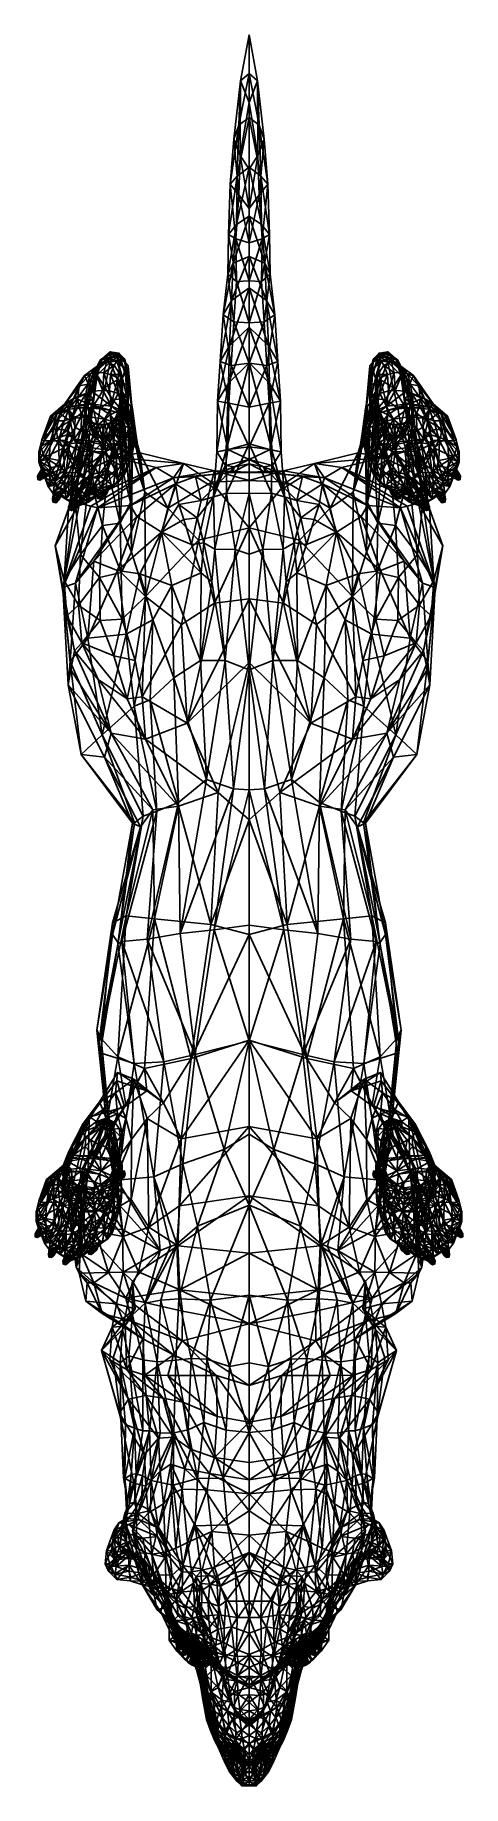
# Model space of a CAD drawing. Extents: x -0.2 to 0.2, y -0.75 to 0.89.
import ezdxf

# ---------------------------------------------------------------- set-up
doc = ezdxf.new("R2010")
doc.units = 0
doc.layers.add('WOLF$LWO', color=1, linetype='CONTINUOUS')

msp = doc.modelspace()

# ---------------------------------------------------------------- linework, layer by layer
at = {"layer": 'WOLF$LWO'}
for points in [[(0, 0.8234, 0.3924), (-0.0078, 0.8436, 0.4205), (0, 0.8864, 0.4269)], [(-0.0078, 0.8436, 0.4205), (0, 0.8503, 0.4444), (0, 0.8864, 0.4269)], [(0.0078, 0.8436, 0.4205), (0, 0.8234, 0.3924), (0, 0.8864, 0.4269)], [(0, 0.8503, 0.4444), (0.0078, 0.8436, 0.4205), (0, 0.8864, 0.4269)], [(-0.0078, 0.8436, 0.4205), (-0.0084, 0.7736, 0.3973), (-0.0141, 0.7891, 0.4135)], [(-0.0094, 0.8022, 0.441), (-0.0078, 0.8436, 0.4205), (-0.0141, 0.7891, 0.4135)], [(0, 0.8503, 0.4444), (-0.0094, 0.8022, 0.441), (0, 0.8093, 0.4593)], [(0, 0.8503, 0.4444), (-0.0078, 0.8436, 0.4205), (-0.0094, 0.8022, 0.441)], [(-0.0078, 0.8436, 0.4205), (0, 0.8234, 0.3924), (-0.0084, 0.7736, 0.3973)], [(0.0094, 0.8022, 0.441), (0, 0.8503, 0.4444), (0, 0.8093, 0.4593)], [(0.0078, 0.8436, 0.4205), (0, 0.8503, 0.4444), (0.0094, 0.8022, 0.441)], [(0, 0.8234, 0.3924), (0.0078, 0.8436, 0.4205), (0.0084, 0.7736, 0.3973)], [(0.0084, 0.7736, 0.3973), (0.0078, 0.8436, 0.4205), (0.0141, 0.7891, 0.4135)], [(0.0078, 0.8436, 0.4205), (0.0094, 0.8022, 0.441), (0.0141, 0.7891, 0.4135)], [(-0.0084, 0.7736, 0.3973), (0, 0.8234, 0.3924), (0, 0.7609, 0.3884)], [(0, 0.8234, 0.3924), (0.0084, 0.7736, 0.3973), (0, 0.7609, 0.3884)], [(-0.0176, 0.7468, 0.4404), (-0.0094, 0.8022, 0.441), (-0.0141, 0.7891, 0.4135)], [(-0.0176, 0.7468, 0.4404), (-0.0111, 0.7544, 0.4612), (-0.0094, 0.8022, 0.441)], [(-0.0094, 0.8022, 0.441), (-0.0111, 0.7544, 0.4612), (0, 0.8093, 0.4593)], [(-0.0111, 0.7544, 0.4612), (0, 0.7627, 0.4798), (0, 0.8093, 0.4593)], [(0.0111, 0.7544, 0.4612), (0.0094, 0.8022, 0.441), (0, 0.8093, 0.4593)], [(0, 0.7627, 0.4798), (0.0111, 0.7544, 0.4612), (0, 0.8093, 0.4593)], [(0.0094, 0.8022, 0.441), (0.0176, 0.7468, 0.4404), (0.0141, 0.7891, 0.4135)], [(0.0111, 0.7544, 0.4612), (0.0176, 0.7468, 0.4404), (0.0094, 0.8022, 0.441)], [(-0.0095, 0.7371, 0.4067), (-0.0176, 0.7468, 0.4404), (-0.0141, 0.7891, 0.4135)], [(-0.0084, 0.7736, 0.3973), (-0.0095, 0.7371, 0.4067), (-0.0141, 0.7891, 0.4135)], [(0.0095, 0.7371, 0.4067), (0.0084, 0.7736, 0.3973), (0.0141, 0.7891, 0.4135)], [(0.0176, 0.7468, 0.4404), (0.0095, 0.7371, 0.4067), (0.0141, 0.7891, 0.4135)], [(0, 0.7243, 0.4028), (-0.0095, 0.7371, 0.4067), (-0.0084, 0.7736, 0.3973)], [(0, 0.7243, 0.4028), (-0.0084, 0.7736, 0.3973), (0, 0.7609, 0.3884)], [(0.0084, 0.7736, 0.3973), (0, 0.7243, 0.4028), (0, 0.7609, 0.3884)], [(0.0095, 0.7371, 0.4067), (0, 0.7243, 0.4028), (0.0084, 0.7736, 0.3973)], [(-0.0111, 0.7544, 0.4612), (-0.0176, 0.7468, 0.4404), (-0.0191, 0.6998, 0.4626)], [(-0.0118, 0.7094, 0.4802), (-0.0111, 0.7544, 0.4612), (-0.0191, 0.6998, 0.4626)], [(0, 0.7627, 0.4798), (-0.0118, 0.7094, 0.4802), (0, 0.717, 0.4939)], [(0, 0.7627, 0.4798), (-0.0111, 0.7544, 0.4612), (-0.0118, 0.7094, 0.4802)], [(0.0118, 0.7094, 0.4802), (0, 0.7627, 0.4798), (0, 0.717, 0.4939)], [(0.0111, 0.7544, 0.4612), (0, 0.7627, 0.4798), (0.0118, 0.7094, 0.4802)], [(0.0176, 0.7468, 0.4404), (0.0111, 0.7544, 0.4612), (0.0191, 0.6998, 0.4626)], [(0.0111, 0.7544, 0.4612), (0.0118, 0.7094, 0.4802), (0.0191, 0.6998, 0.4626)], [(-0.0176, 0.7468, 0.4404), (-0.0124, 0.6959, 0.4377), (-0.0191, 0.6998, 0.4626)], [(-0.0176, 0.7468, 0.4404), (-0.0095, 0.7371, 0.4067), (-0.0124, 0.6959, 0.4377)], [(-0.0124, 0.6959, 0.4377), (-0.0095, 0.7371, 0.4067), (0, 0.6922, 0.4201)], [(-0.0095, 0.7371, 0.4067), (0, 0.7243, 0.4028), (0, 0.6922, 0.4201)], [(0, 0.7243, 0.4028), (0.0095, 0.7371, 0.4067), (0, 0.6922, 0.4201)], [(0.0095, 0.7371, 0.4067), (0.0124, 0.6959, 0.4377), (0, 0.6922, 0.4201)], [(0.0095, 0.7371, 0.4067), (0.0176, 0.7468, 0.4404), (0.0124, 0.6959, 0.4377)], [(0.0124, 0.6959, 0.4377), (0.0176, 0.7468, 0.4404), (0.0191, 0.6998, 0.4626)], [(-0.0197, 0.6628, 0.4941), (-0.0118, 0.7094, 0.4802), (-0.0191, 0.6998, 0.4626)], [(-0.0197, 0.6628, 0.4941), (-0.0147, 0.6731, 0.5091), (-0.0118, 0.7094, 0.4802)], [(-0.0118, 0.7094, 0.4802), (-0.0147, 0.6731, 0.5091), (0, 0.717, 0.4939)], [(-0.0147, 0.6731, 0.5091), (0, 0.6793, 0.5239), (0, 0.717, 0.4939)], [(0.0147, 0.6731, 0.5091), (0.0118, 0.7094, 0.4802), (0, 0.717, 0.4939)], [(0, 0.6793, 0.5239), (0.0147, 0.6731, 0.5091), (0, 0.717, 0.4939)], [(0.0118, 0.7094, 0.4802), (0.0197, 0.6628, 0.4941), (0.0191, 0.6998, 0.4626)], [(0.0147, 0.6731, 0.5091), (0.0197, 0.6628, 0.4941), (0.0118, 0.7094, 0.4802)], [(-0.0118, 0.6561, 0.4683), (-0.0197, 0.6628, 0.4941), (-0.0191, 0.6998, 0.4626)], [(-0.0124, 0.6959, 0.4377), (-0.0118, 0.6561, 0.4683), (-0.0191, 0.6998, 0.4626)], [(0, 0.6567, 0.4484), (-0.0124, 0.6959, 0.4377), (0, 0.6922, 0.4201)], [(0, 0.6567, 0.4484), (-0.0118, 0.6561, 0.4683), (-0.0124, 0.6959, 0.4377)], [(0.0124, 0.6959, 0.4377), (0, 0.6567, 0.4484), (0, 0.6922, 0.4201)], [(0.0118, 0.6561, 0.4683), (0, 0.6567, 0.4484), (0.0124, 0.6959, 0.4377)], [(0.0118, 0.6561, 0.4683), (0.0124, 0.6959, 0.4377), (0.0191, 0.6998, 0.4626)], [(0.0197, 0.6628, 0.4941), (0.0118, 0.6561, 0.4683), (0.0191, 0.6998, 0.4626)], [(-0.0147, 0.6731, 0.5091), (-0.0197, 0.6628, 0.4941), (-0.024, 0.6249, 0.5301)], [(-0.0163, 0.6383, 0.5439), (-0.0147, 0.6731, 0.5091), (-0.024, 0.6249, 0.5301)], [(0, 0.6793, 0.5239), (-0.0163, 0.6383, 0.5439), (0, 0.6499, 0.5576)], [(0, 0.6793, 0.5239), (-0.0147, 0.6731, 0.5091), (-0.0163, 0.6383, 0.5439)], [(0.0163, 0.6383, 0.5439), (0, 0.6793, 0.5239), (0, 0.6499, 0.5576)], [(0.0147, 0.6731, 0.5091), (0, 0.6793, 0.5239), (0.0163, 0.6383, 0.5439)], [(0.0197, 0.6628, 0.4941), (0.0147, 0.6731, 0.5091), (0.024, 0.6249, 0.5301)], [(0.0147, 0.6731, 0.5091), (0.0163, 0.6383, 0.5439), (0.024, 0.6249, 0.5301)], [(-0.0197, 0.6628, 0.4941), (-0.0143, 0.6182, 0.5091), (-0.024, 0.6249, 0.5301)], [(-0.0197, 0.6628, 0.4941), (-0.0118, 0.6561, 0.4683), (-0.0143, 0.6182, 0.5091)], [(-0.0143, 0.6182, 0.5091), (-0.0118, 0.6561, 0.4683), (0, 0.6172, 0.4886)], [(-0.0118, 0.6561, 0.4683), (0, 0.6567, 0.4484), (0, 0.6172, 0.4886)], [(0, 0.6567, 0.4484), (0.0118, 0.6561, 0.4683), (0, 0.6172, 0.4886)], [(0.0118, 0.6561, 0.4683), (0.0143, 0.6182, 0.5091), (0, 0.6172, 0.4886)], [(0.0118, 0.6561, 0.4683), (0.0197, 0.6628, 0.4941), (0.0143, 0.6182, 0.5091)], [(0.0143, 0.6182, 0.5091), (0.0197, 0.6628, 0.4941), (0.024, 0.6249, 0.5301)], [(-0.0271, 0.5813, 0.5655), (-0.0163, 0.6383, 0.5439), (-0.024, 0.6249, 0.5301)], [(-0.0271, 0.5813, 0.5655), (-0.0182, 0.5957, 0.5797), (-0.0163, 0.6383, 0.5439)], [(-0.0163, 0.6383, 0.5439), (-0.0182, 0.5957, 0.5797), (0, 0.6499, 0.5576)], [(-0.0182, 0.5957, 0.5797), (0, 0.6132, 0.5951), (0, 0.6499, 0.5576)], [(0.0182, 0.5957, 0.5797), (0.0163, 0.6383, 0.5439), (0, 0.6499, 0.5576)], [(0, 0.6132, 0.5951), (0.0182, 0.5957, 0.5797), (0, 0.6499, 0.5576)], [(0.0163, 0.6383, 0.5439), (0.0271, 0.5813, 0.5655), (0.024, 0.6249, 0.5301)], [(0.0182, 0.5957, 0.5797), (0.0271, 0.5813, 0.5655), (0.0163, 0.6383, 0.5439)], [(-0.0168, 0.5776, 0.5473), (-0.0271, 0.5813, 0.5655), (-0.024, 0.6249, 0.5301)], [(-0.0143, 0.6182, 0.5091), (-0.0168, 0.5776, 0.5473), (-0.024, 0.6249, 0.5301)], [(0.0168, 0.5776, 0.5473), (0.0143, 0.6182, 0.5091), (0.024, 0.6249, 0.5301)], [(0.0271, 0.5813, 0.5655), (0.0168, 0.5776, 0.5473), (0.024, 0.6249, 0.5301)], [(0, 0.6132, 0.5951), (-0.0192, 0.561, 0.616), (0, 0.5799, 0.6339)], [(0, 0.6132, 0.5951), (-0.0182, 0.5957, 0.5797), (-0.0192, 0.561, 0.616)], [(0, 0.5797, 0.5281), (-0.0168, 0.5776, 0.5473), (-0.0143, 0.6182, 0.5091)], [(0, 0.5797, 0.5281), (-0.0143, 0.6182, 0.5091), (0, 0.6172, 0.4886)], [(0.0143, 0.6182, 0.5091), (0, 0.5797, 0.5281), (0, 0.6172, 0.4886)], [(0.0168, 0.5776, 0.5473), (0, 0.5797, 0.5281), (0.0143, 0.6182, 0.5091)], [(0.0192, 0.561, 0.616), (0, 0.6132, 0.5951), (0, 0.5799, 0.6339)], [(0.0182, 0.5957, 0.5797), (0, 0.6132, 0.5951), (0.0192, 0.561, 0.616)], [(-0.1372, 0.5838, 0.2563), (-0.1297, 0.5876, 0.2579), (-0.1297, 0.5903, 0.2533)], [(-0.1297, 0.5903, 0.2533), (-0.1304, 0.5886, 0.2472), (-0.1372, 0.5838, 0.2563)], [(-0.1216, 0.5891, 0.2521), (-0.1304, 0.5886, 0.2472), (-0.1297, 0.5903, 0.2533)], [(-0.1216, 0.5891, 0.2521), (-0.1297, 0.5903, 0.2533), (-0.1211, 0.5868, 0.2575)], [(-0.1297, 0.5876, 0.2579), (-0.1211, 0.5868, 0.2575), (-0.1297, 0.5903, 0.2533)], [(-0.0182, 0.5957, 0.5797), (-0.0271, 0.5813, 0.5655), (-0.0296, 0.5442, 0.6002)], [(-0.0192, 0.561, 0.616), (-0.0182, 0.5957, 0.5797), (-0.0296, 0.5442, 0.6002)], [(0.0271, 0.5813, 0.5655), (0.0182, 0.5957, 0.5797), (0.0296, 0.5442, 0.6002)], [(0.0182, 0.5957, 0.5797), (0.0192, 0.561, 0.616), (0.0296, 0.5442, 0.6002)], [(0.1297, 0.5903, 0.2533), (0.1216, 0.5891, 0.2521), (0.1211, 0.5868, 0.2575)], [(0.1211, 0.5868, 0.2575), (0.1297, 0.5876, 0.2579), (0.1297, 0.5903, 0.2533)], [(0.1304, 0.5886, 0.2472), (0.1216, 0.5891, 0.2521), (0.1297, 0.5903, 0.2533)], [(0.1297, 0.5876, 0.2579), (0.1372, 0.5838, 0.2563), (0.1297, 0.5903, 0.2533)], [(0.1304, 0.5886, 0.2472), (0.1297, 0.5903, 0.2533), (0.1372, 0.5838, 0.2563)], [(-0.1488, 0.5688, 0.1557), (-0.1428, 0.5763, 0.1553), (-0.1539, 0.5681, 0.0673)], [(-0.1428, 0.5763, 0.1553), (-0.1439, 0.5712, 0.0672), (-0.1539, 0.5681, 0.0673)], [(-0.141, 0.5756, 0.2009), (-0.1428, 0.5763, 0.1553), (-0.1488, 0.5688, 0.1557)], [(-0.1446, 0.5645, 0.2006), (-0.141, 0.5756, 0.2009), (-0.1488, 0.5688, 0.1557)], [(-0.1485, 0.5638, 0.2296), (-0.1468, 0.5658, 0.2487), (-0.1389, 0.5828, 0.2377)], [(-0.1485, 0.5638, 0.2296), (-0.1389, 0.5828, 0.2377), (-0.1407, 0.5778, 0.2112)], [(-0.1457, 0.5618, 0.2092), (-0.1485, 0.5638, 0.2296), (-0.1407, 0.5778, 0.2112)], [(-0.1468, 0.5658, 0.2487), (-0.1372, 0.5838, 0.2563), (-0.1389, 0.5828, 0.2377)], [(-0.1372, 0.5838, 0.2563), (-0.1468, 0.5658, 0.2487), (-0.142, 0.5683, 0.2719)], [(-0.1407, 0.5778, 0.2112), (-0.141, 0.5756, 0.2009), (-0.1457, 0.5618, 0.2092)], [(-0.1446, 0.5645, 0.2006), (-0.1457, 0.5618, 0.2092), (-0.141, 0.5756, 0.2009)], [(-0.1428, 0.5763, 0.1553), (-0.1331, 0.5806, 0.1556), (-0.1439, 0.5712, 0.0672)], [(-0.1331, 0.5806, 0.1556), (-0.1357, 0.5707, 0.0678), (-0.1439, 0.5712, 0.0672)], [(-0.141, 0.5756, 0.2009), (-0.1306, 0.5837, 0.201), (-0.1428, 0.5763, 0.1553)], [(-0.1306, 0.5837, 0.201), (-0.1331, 0.5806, 0.1556), (-0.1428, 0.5763, 0.1553)], [(-0.142, 0.5683, 0.2719), (-0.1298, 0.5807, 0.2759), (-0.1372, 0.5838, 0.2563)], [(-0.142, 0.5683, 0.2719), (-0.1349, 0.5569, 0.2887), (-0.1298, 0.5807, 0.2759)], [(-0.1407, 0.5778, 0.2112), (-0.1308, 0.5841, 0.2062), (-0.141, 0.5756, 0.2009)], [(-0.1306, 0.5837, 0.201), (-0.141, 0.5756, 0.2009), (-0.1308, 0.5841, 0.2062)], [(-0.1289, 0.5855, 0.2331), (-0.1308, 0.5841, 0.2062), (-0.1407, 0.5778, 0.2112)], [(-0.1389, 0.5828, 0.2377), (-0.1289, 0.5855, 0.2331), (-0.1407, 0.5778, 0.2112)], [(-0.1304, 0.5886, 0.2472), (-0.1389, 0.5828, 0.2377), (-0.1372, 0.5838, 0.2563)], [(-0.1389, 0.5828, 0.2377), (-0.1304, 0.5886, 0.2472), (-0.1289, 0.5855, 0.2331)], [(-0.1297, 0.5876, 0.2579), (-0.1372, 0.5838, 0.2563), (-0.1298, 0.5807, 0.2759)], [(-0.1331, 0.5806, 0.1556), (-0.1262, 0.5779, 0.1558), (-0.1357, 0.5707, 0.0678)], [(-0.1262, 0.5779, 0.1558), (-0.1294, 0.569, 0.0691), (-0.1357, 0.5707, 0.0678)], [(-0.1298, 0.5807, 0.2759), (-0.1349, 0.5569, 0.2887), (-0.1228, 0.5642, 0.2882)], [(-0.1306, 0.5837, 0.201), (-0.1235, 0.5814, 0.2009), (-0.1331, 0.5806, 0.1556)], [(-0.1235, 0.5814, 0.2009), (-0.1262, 0.5779, 0.1558), (-0.1331, 0.5806, 0.1556)], [(-0.1235, 0.586, 0.2343), (-0.1225, 0.5816, 0.2078), (-0.1308, 0.5841, 0.2062)], [(-0.1289, 0.5855, 0.2331), (-0.1235, 0.586, 0.2343), (-0.1308, 0.5841, 0.2062)], [(-0.1225, 0.5816, 0.2078), (-0.1235, 0.5814, 0.2009), (-0.1308, 0.5841, 0.2062)], [(-0.1306, 0.5837, 0.201), (-0.1308, 0.5841, 0.2062), (-0.1235, 0.5814, 0.2009)], [(-0.1304, 0.5886, 0.2472), (-0.1216, 0.5891, 0.2521), (-0.1221, 0.5881, 0.2471)], [(-0.1304, 0.5886, 0.2472), (-0.1221, 0.5881, 0.2471), (-0.1289, 0.5855, 0.2331)], [(-0.1211, 0.5868, 0.2575), (-0.1297, 0.5876, 0.2579), (-0.1298, 0.5807, 0.2759)], [(-0.1197, 0.5835, 0.2731), (-0.1211, 0.5868, 0.2575), (-0.1298, 0.5807, 0.2759)], [(-0.1197, 0.5835, 0.2731), (-0.1298, 0.5807, 0.2759), (-0.1228, 0.5642, 0.2882)], [(-0.1262, 0.5779, 0.1558), (-0.1204, 0.5689, 0.1559), (-0.1294, 0.569, 0.0691)], [(-0.1289, 0.5855, 0.2331), (-0.1221, 0.5881, 0.2471), (-0.1235, 0.586, 0.2343)], [(-0.1235, 0.5814, 0.2009), (-0.1183, 0.5655, 0.2004), (-0.1262, 0.5779, 0.1558)], [(-0.1183, 0.5655, 0.2004), (-0.1204, 0.5689, 0.1559), (-0.1262, 0.5779, 0.1558)], [(-0.1221, 0.5881, 0.2471), (-0.1161, 0.5834, 0.2487), (-0.1235, 0.586, 0.2343)], [(-0.1161, 0.5834, 0.2487), (-0.1158, 0.5733, 0.2313), (-0.1235, 0.586, 0.2343)], [(-0.1225, 0.5816, 0.2078), (-0.1235, 0.586, 0.2343), (-0.1158, 0.5733, 0.2313)], [(-0.1183, 0.5655, 0.2004), (-0.1235, 0.5814, 0.2009), (-0.1225, 0.5816, 0.2078)], [(-0.1126, 0.5582, 0.2811), (-0.1197, 0.5835, 0.2731), (-0.1228, 0.5642, 0.2882)], [(-0.1225, 0.5816, 0.2078), (-0.1158, 0.5733, 0.2313), (-0.1183, 0.5655, 0.2004)], [(-0.1161, 0.5834, 0.2487), (-0.1221, 0.5881, 0.2471), (-0.1216, 0.5891, 0.2521)], [(-0.1216, 0.5891, 0.2521), (-0.1151, 0.5795, 0.2545), (-0.1161, 0.5834, 0.2487)], [(-0.1211, 0.5868, 0.2575), (-0.1151, 0.5795, 0.2545), (-0.1216, 0.5891, 0.2521)], [(-0.1151, 0.5795, 0.2545), (-0.1211, 0.5868, 0.2575), (-0.1197, 0.5835, 0.2731)], [(-0.1129, 0.5771, 0.267), (-0.1151, 0.5795, 0.2545), (-0.1197, 0.5835, 0.2731)], [(-0.1129, 0.5771, 0.267), (-0.1197, 0.5835, 0.2731), (-0.1126, 0.5582, 0.2811)], [(-0.1158, 0.5733, 0.2313), (-0.1138, 0.5467, 0.2272), (-0.1183, 0.5655, 0.2004)], [(-0.1127, 0.5601, 0.2463), (-0.1158, 0.5733, 0.2313), (-0.1161, 0.5834, 0.2487)], [(-0.1151, 0.5795, 0.2545), (-0.1127, 0.5601, 0.2463), (-0.1161, 0.5834, 0.2487)], [(-0.1158, 0.5733, 0.2313), (-0.1127, 0.5601, 0.2463), (-0.1138, 0.5467, 0.2272)], [(-0.1127, 0.5601, 0.2463), (-0.1151, 0.5795, 0.2545), (-0.1098, 0.5429, 0.2667)], [(-0.1151, 0.5795, 0.2545), (-0.1129, 0.5771, 0.267), (-0.1098, 0.5429, 0.2667)], [(-0.1098, 0.5429, 0.2667), (-0.1129, 0.5771, 0.267), (-0.1126, 0.5582, 0.2811)], [(-0.0271, 0.5813, 0.5655), (-0.0189, 0.5422, 0.5804), (-0.0296, 0.5442, 0.6002)], [(-0.0271, 0.5813, 0.5655), (-0.0168, 0.5776, 0.5473), (-0.0189, 0.5422, 0.5804)], [(-0.0192, 0.561, 0.616), (-0.0215, 0.4984, 0.6775), (0, 0.5799, 0.6339)], [(-0.0215, 0.4984, 0.6775), (0, 0.5043, 0.6956), (0, 0.5799, 0.6339)], [(-0.0189, 0.5422, 0.5804), (-0.0168, 0.5776, 0.5473), (0, 0.5384, 0.564)], [(-0.0168, 0.5776, 0.5473), (0, 0.5797, 0.5281), (0, 0.5384, 0.564)], [(0.0215, 0.4984, 0.6775), (0.0192, 0.561, 0.616), (0, 0.5799, 0.6339)], [(0, 0.5043, 0.6956), (0.0215, 0.4984, 0.6775), (0, 0.5799, 0.6339)], [(0, 0.5797, 0.5281), (0.0168, 0.5776, 0.5473), (0, 0.5384, 0.564)], [(0.0168, 0.5776, 0.5473), (0.0189, 0.5422, 0.5804), (0, 0.5384, 0.564)], [(0.0168, 0.5776, 0.5473), (0.0271, 0.5813, 0.5655), (0.0189, 0.5422, 0.5804)], [(0.0189, 0.5422, 0.5804), (0.0271, 0.5813, 0.5655), (0.0296, 0.5442, 0.6002)], [(0.1151, 0.5795, 0.2545), (0.1127, 0.5601, 0.2463), (0.1098, 0.5429, 0.2667)], [(0.1129, 0.5771, 0.267), (0.1151, 0.5795, 0.2545), (0.1098, 0.5429, 0.2667)], [(0.1129, 0.5771, 0.267), (0.1098, 0.5429, 0.2667), (0.1126, 0.5582, 0.2811)], [(0.1197, 0.5835, 0.2731), (0.1129, 0.5771, 0.267), (0.1126, 0.5582, 0.2811)], [(0.1197, 0.5835, 0.2731), (0.1126, 0.5582, 0.2811), (0.1228, 0.5642, 0.2882)], [(0.1158, 0.5733, 0.2313), (0.1127, 0.5601, 0.2463), (0.1161, 0.5834, 0.2487)], [(0.1127, 0.5601, 0.2463), (0.1151, 0.5795, 0.2545), (0.1161, 0.5834, 0.2487)], [(0.1127, 0.5601, 0.2463), (0.1158, 0.5733, 0.2313), (0.1138, 0.5467, 0.2272)], [(0.1151, 0.5795, 0.2545), (0.1129, 0.5771, 0.267), (0.1197, 0.5835, 0.2731)], [(0.1138, 0.5467, 0.2272), (0.1158, 0.5733, 0.2313), (0.1183, 0.5655, 0.2004)], [(0.1151, 0.5795, 0.2545), (0.1216, 0.5891, 0.2521), (0.1161, 0.5834, 0.2487)], [(0.1151, 0.5795, 0.2545), (0.1211, 0.5868, 0.2575), (0.1216, 0.5891, 0.2521)], [(0.1211, 0.5868, 0.2575), (0.1151, 0.5795, 0.2545), (0.1197, 0.5835, 0.2731)], [(0.1158, 0.5733, 0.2313), (0.1161, 0.5834, 0.2487), (0.1235, 0.586, 0.2343)], [(0.1235, 0.586, 0.2343), (0.1225, 0.5816, 0.2078), (0.1158, 0.5733, 0.2313)], [(0.1158, 0.5733, 0.2313), (0.1225, 0.5816, 0.2078), (0.1183, 0.5655, 0.2004)], [(0.1221, 0.5881, 0.2471), (0.1161, 0.5834, 0.2487), (0.1216, 0.5891, 0.2521)], [(0.1161, 0.5834, 0.2487), (0.1221, 0.5881, 0.2471), (0.1235, 0.586, 0.2343)], [(0.1235, 0.5814, 0.2009), (0.1183, 0.5655, 0.2004), (0.1225, 0.5816, 0.2078)], [(0.1183, 0.5655, 0.2004), (0.1235, 0.5814, 0.2009), (0.1262, 0.5779, 0.1558)], [(0.1204, 0.5689, 0.1559), (0.1183, 0.5655, 0.2004), (0.1262, 0.5779, 0.1558)], [(0.1211, 0.5868, 0.2575), (0.1197, 0.5835, 0.2731), (0.1298, 0.5807, 0.2759)], [(0.1298, 0.5807, 0.2759), (0.1197, 0.5835, 0.2731), (0.1228, 0.5642, 0.2882)], [(0.1204, 0.5689, 0.1559), (0.1262, 0.5779, 0.1558), (0.1294, 0.569, 0.0691)], [(0.1297, 0.5876, 0.2579), (0.1211, 0.5868, 0.2575), (0.1298, 0.5807, 0.2759)], [(0.1216, 0.5891, 0.2521), (0.1304, 0.5886, 0.2472), (0.1221, 0.5881, 0.2471)], [(0.1221, 0.5881, 0.2471), (0.1304, 0.5886, 0.2472), (0.1289, 0.5855, 0.2331)], [(0.1221, 0.5881, 0.2471), (0.1289, 0.5855, 0.2331), (0.1235, 0.586, 0.2343)], [(0.1225, 0.5816, 0.2078), (0.1235, 0.586, 0.2343), (0.1308, 0.5841, 0.2062)], [(0.1235, 0.5814, 0.2009), (0.1225, 0.5816, 0.2078), (0.1308, 0.5841, 0.2062)], [(0.1349, 0.5569, 0.2887), (0.1298, 0.5807, 0.2759), (0.1228, 0.5642, 0.2882)], [(0.1235, 0.586, 0.2343), (0.1289, 0.5855, 0.2331), (0.1308, 0.5841, 0.2062)], [(0.1308, 0.5841, 0.2062), (0.1306, 0.5837, 0.201), (0.1235, 0.5814, 0.2009)], [(0.1235, 0.5814, 0.2009), (0.1306, 0.5837, 0.201), (0.1331, 0.5806, 0.1556)], [(0.1262, 0.5779, 0.1558), (0.1235, 0.5814, 0.2009), (0.1331, 0.5806, 0.1556)], [(0.1262, 0.5779, 0.1558), (0.1331, 0.5806, 0.1556), (0.1357, 0.5707, 0.0678)], [(0.1294, 0.569, 0.0691), (0.1262, 0.5779, 0.1558), (0.1357, 0.5707, 0.0678)], [(0.1304, 0.5886, 0.2472), (0.1389, 0.5828, 0.2377), (0.1289, 0.5855, 0.2331)], [(0.1308, 0.5841, 0.2062), (0.1289, 0.5855, 0.2331), (0.1407, 0.5778, 0.2112)], [(0.1289, 0.5855, 0.2331), (0.1389, 0.5828, 0.2377), (0.1407, 0.5778, 0.2112)], [(0.1372, 0.5838, 0.2563), (0.1297, 0.5876, 0.2579), (0.1298, 0.5807, 0.2759)], [(0.1298, 0.5807, 0.2759), (0.142, 0.5683, 0.2719), (0.1372, 0.5838, 0.2563)], [(0.1349, 0.5569, 0.2887), (0.142, 0.5683, 0.2719), (0.1298, 0.5807, 0.2759)], [(0.1389, 0.5828, 0.2377), (0.1304, 0.5886, 0.2472), (0.1372, 0.5838, 0.2563)], [(0.141, 0.5756, 0.2009), (0.1306, 0.5837, 0.201), (0.1308, 0.5841, 0.2062)], [(0.1306, 0.5837, 0.201), (0.141, 0.5756, 0.2009), (0.1428, 0.5763, 0.1553)], [(0.1331, 0.5806, 0.1556), (0.1306, 0.5837, 0.201), (0.1428, 0.5763, 0.1553)], [(0.1308, 0.5841, 0.2062), (0.1407, 0.5778, 0.2112), (0.141, 0.5756, 0.2009)], [(0.1331, 0.5806, 0.1556), (0.1428, 0.5763, 0.1553), (0.1439, 0.5712, 0.0672)], [(0.1357, 0.5707, 0.0678), (0.1331, 0.5806, 0.1556), (0.1439, 0.5712, 0.0672)], [(0.1372, 0.5838, 0.2563), (0.1468, 0.5658, 0.2487), (0.1389, 0.5828, 0.2377)], [(0.1468, 0.5658, 0.2487), (0.1372, 0.5838, 0.2563), (0.142, 0.5683, 0.2719)], [(0.1468, 0.5658, 0.2487), (0.1485, 0.5638, 0.2296), (0.1389, 0.5828, 0.2377)], [(0.1389, 0.5828, 0.2377), (0.1485, 0.5638, 0.2296), (0.1407, 0.5778, 0.2112)], [(0.141, 0.5756, 0.2009), (0.1407, 0.5778, 0.2112), (0.1457, 0.5618, 0.2092)], [(0.1485, 0.5638, 0.2296), (0.1457, 0.5618, 0.2092), (0.1407, 0.5778, 0.2112)], [(0.1428, 0.5763, 0.1553), (0.141, 0.5756, 0.2009), (0.1488, 0.5688, 0.1557)], [(0.141, 0.5756, 0.2009), (0.1446, 0.5645, 0.2006), (0.1488, 0.5688, 0.1557)], [(0.1457, 0.5618, 0.2092), (0.1446, 0.5645, 0.2006), (0.141, 0.5756, 0.2009)], [(0.1428, 0.5763, 0.1553), (0.1488, 0.5688, 0.1557), (0.1539, 0.5681, 0.0673)], [(0.1439, 0.5712, 0.0672), (0.1428, 0.5763, 0.1553), (0.1539, 0.5681, 0.0673)], [(-0.163, 0.5473, 0.0285), (-0.1722, 0.5417, 0.0391), (-0.1539, 0.5681, 0.0673)], [(-0.1587, 0.5586, 0.0744), (-0.1539, 0.5681, 0.0673), (-0.1722, 0.5417, 0.0391)], [(-0.1722, 0.5417, 0.0391), (-0.1685, 0.5367, 0.0589), (-0.1587, 0.5586, 0.0744)], [(-0.1601, 0.5477, 0.0795), (-0.1587, 0.5586, 0.0744), (-0.1685, 0.5367, 0.0589)], [(-0.1539, 0.5681, 0.0673), (-0.147, 0.5534, 0.0322), (-0.163, 0.5473, 0.0285)], [(-0.1524, 0.5509, 0.1593), (-0.1506, 0.5599, 0.1573), (-0.1601, 0.5477, 0.0795)], [(-0.1506, 0.5599, 0.1573), (-0.1587, 0.5586, 0.0744), (-0.1601, 0.5477, 0.0795)], [(-0.1506, 0.5599, 0.1573), (-0.1488, 0.5688, 0.1557), (-0.1587, 0.5586, 0.0744)], [(-0.1488, 0.5688, 0.1557), (-0.1539, 0.5681, 0.0673), (-0.1587, 0.5586, 0.0744)], [(-0.1539, 0.5681, 0.0673), (-0.1439, 0.5712, 0.0672), (-0.147, 0.5534, 0.0322)], [(-0.1439, 0.5551, 0.2004), (-0.1506, 0.5599, 0.1573), (-0.1524, 0.5509, 0.1593)], [(-0.1518, 0.5471, 0.2407), (-0.1468, 0.5658, 0.2487), (-0.1516, 0.5451, 0.228)], [(-0.1468, 0.5658, 0.2487), (-0.1518, 0.5471, 0.2407), (-0.1513, 0.5457, 0.2662)], [(-0.1516, 0.5451, 0.228), (-0.1468, 0.5658, 0.2487), (-0.1485, 0.5638, 0.2296)], [(-0.1516, 0.5451, 0.228), (-0.1485, 0.5638, 0.2296), (-0.1457, 0.5618, 0.2092)], [(-0.1516, 0.5451, 0.228), (-0.1457, 0.5618, 0.2092), (-0.145, 0.5465, 0.2121)], [(-0.1513, 0.5457, 0.2662), (-0.142, 0.5683, 0.2719), (-0.1468, 0.5658, 0.2487)], [(-0.142, 0.5683, 0.2719), (-0.1513, 0.5457, 0.2662), (-0.1461, 0.5388, 0.2911)], [(-0.1446, 0.5645, 0.2006), (-0.1488, 0.5688, 0.1557), (-0.1506, 0.5599, 0.1573)], [(-0.1439, 0.5551, 0.2004), (-0.1446, 0.5645, 0.2006), (-0.1506, 0.5599, 0.1573)], [(-0.1439, 0.5712, 0.0672), (-0.1367, 0.5542, 0.0352), (-0.147, 0.5534, 0.0322)], [(-0.1349, 0.5569, 0.2887), (-0.142, 0.5683, 0.2719), (-0.1461, 0.5388, 0.2911)], [(-0.139, 0.5376, 0.3031), (-0.1349, 0.5569, 0.2887), (-0.1461, 0.5388, 0.2911)], [(-0.1446, 0.5645, 0.2006), (-0.1439, 0.5551, 0.2004), (-0.1457, 0.5618, 0.2092)], [(-0.145, 0.5465, 0.2121), (-0.1457, 0.5618, 0.2092), (-0.1439, 0.5551, 0.2004)], [(-0.1439, 0.5712, 0.0672), (-0.1357, 0.5707, 0.0678), (-0.1367, 0.5542, 0.0352)], [(-0.1349, 0.5569, 0.2887), (-0.139, 0.5376, 0.3031), (-0.1276, 0.5458, 0.3021)], [(-0.1357, 0.5707, 0.0678), (-0.1303, 0.5538, 0.0394), (-0.1367, 0.5542, 0.0352)], [(-0.1357, 0.5707, 0.0678), (-0.1294, 0.569, 0.0691), (-0.1303, 0.5538, 0.0394)], [(-0.1349, 0.5569, 0.2887), (-0.1276, 0.5458, 0.3021), (-0.1228, 0.5642, 0.2882)], [(-0.1303, 0.5538, 0.0394), (-0.1294, 0.569, 0.0691), (-0.1224, 0.5514, 0.0391)], [(-0.1204, 0.5689, 0.1559), (-0.1228, 0.5659, 0.0697), (-0.1294, 0.569, 0.0691)], [(-0.1294, 0.569, 0.0691), (-0.1228, 0.5659, 0.0697), (-0.1224, 0.5514, 0.0391)], [(-0.1276, 0.5458, 0.3021), (-0.1164, 0.5462, 0.2973), (-0.1228, 0.5642, 0.2882)], [(-0.1204, 0.5689, 0.1559), (-0.1183, 0.5585, 0.1575), (-0.1228, 0.5659, 0.0697)], [(-0.1183, 0.5585, 0.1575), (-0.1204, 0.5555, 0.0741), (-0.1228, 0.5659, 0.0697)], [(-0.1228, 0.5659, 0.0697), (-0.1204, 0.5555, 0.0741), (-0.1156, 0.5401, 0.0372)], [(-0.1224, 0.5514, 0.0391), (-0.1228, 0.5659, 0.0697), (-0.1156, 0.5401, 0.0372)], [(-0.1164, 0.5462, 0.2973), (-0.1126, 0.5582, 0.2811), (-0.1228, 0.5642, 0.2882)], [(-0.1183, 0.5655, 0.2004), (-0.119, 0.5535, 0.2002), (-0.1204, 0.5689, 0.1559)], [(-0.119, 0.5535, 0.2002), (-0.1183, 0.5585, 0.1575), (-0.1204, 0.5689, 0.1559)], [(-0.1183, 0.5585, 0.1575), (-0.1186, 0.5483, 0.1596), (-0.1204, 0.5555, 0.0741)], [(-0.119, 0.5535, 0.2002), (-0.1199, 0.5434, 0.2002), (-0.1183, 0.5585, 0.1575)], [(-0.1199, 0.5434, 0.2002), (-0.1186, 0.5483, 0.1596), (-0.1183, 0.5585, 0.1575)], [(-0.1183, 0.5655, 0.2004), (-0.1138, 0.5467, 0.2272), (-0.119, 0.5535, 0.2002)], [(-0.1126, 0.5582, 0.2811), (-0.1164, 0.5462, 0.2973), (-0.1088, 0.5371, 0.2907)], [(-0.1127, 0.5601, 0.2463), (-0.1143, 0.5392, 0.2373), (-0.1138, 0.5467, 0.2272)], [(-0.1143, 0.5392, 0.2373), (-0.1127, 0.5601, 0.2463), (-0.1134, 0.5238, 0.253)], [(-0.1134, 0.5238, 0.253), (-0.1127, 0.5601, 0.2463), (-0.1098, 0.5429, 0.2667)], [(-0.1088, 0.5371, 0.2907), (-0.1079, 0.5268, 0.2793), (-0.1126, 0.5582, 0.2811)], [(-0.1079, 0.5268, 0.2793), (-0.1098, 0.5429, 0.2667), (-0.1126, 0.5582, 0.2811)], [(-0.0302, 0.4967, 0.6541), (-0.0192, 0.561, 0.616), (-0.0296, 0.5442, 0.6002)], [(-0.0302, 0.4967, 0.6541), (-0.0215, 0.4984, 0.6775), (-0.0192, 0.561, 0.616)], [(0.0192, 0.561, 0.616), (0.0302, 0.4967, 0.6541), (0.0296, 0.5442, 0.6002)], [(0.0215, 0.4984, 0.6775), (0.0302, 0.4967, 0.6541), (0.0192, 0.561, 0.616)], [(0.1079, 0.5268, 0.2793), (0.1088, 0.5371, 0.2907), (0.1126, 0.5582, 0.2811)], [(0.1098, 0.5429, 0.2667), (0.1079, 0.5268, 0.2793), (0.1126, 0.5582, 0.2811)], [(0.1164, 0.5462, 0.2973), (0.1126, 0.5582, 0.2811), (0.1088, 0.5371, 0.2907)], [(0.1127, 0.5601, 0.2463), (0.1134, 0.5238, 0.253), (0.1098, 0.5429, 0.2667)], [(0.1126, 0.5582, 0.2811), (0.1164, 0.5462, 0.2973), (0.1228, 0.5642, 0.2882)], [(0.1143, 0.5392, 0.2373), (0.1127, 0.5601, 0.2463), (0.1138, 0.5467, 0.2272)], [(0.1127, 0.5601, 0.2463), (0.1143, 0.5392, 0.2373), (0.1134, 0.5238, 0.253)], [(0.1138, 0.5467, 0.2272), (0.1183, 0.5655, 0.2004), (0.119, 0.5535, 0.2002)], [(0.1204, 0.5555, 0.0741), (0.1228, 0.5659, 0.0697), (0.1156, 0.5401, 0.0372)], [(0.1228, 0.5659, 0.0697), (0.1224, 0.5514, 0.0391), (0.1156, 0.5401, 0.0372)], [(0.1164, 0.5462, 0.2973), (0.1276, 0.5458, 0.3021), (0.1228, 0.5642, 0.2882)], [(0.1183, 0.5585, 0.1575), (0.1204, 0.5689, 0.1559), (0.1228, 0.5659, 0.0697)], [(0.119, 0.5535, 0.2002), (0.1183, 0.5655, 0.2004), (0.1204, 0.5689, 0.1559)], [(0.1183, 0.5585, 0.1575), (0.119, 0.5535, 0.2002), (0.1204, 0.5689, 0.1559)], [(0.1204, 0.5555, 0.0741), (0.1183, 0.5585, 0.1575), (0.1228, 0.5659, 0.0697)], [(0.1186, 0.5483, 0.1596), (0.1183, 0.5585, 0.1575), (0.1204, 0.5555, 0.0741)], [(0.1199, 0.5434, 0.2002), (0.119, 0.5535, 0.2002), (0.1183, 0.5585, 0.1575)], [(0.1186, 0.5483, 0.1596), (0.1199, 0.5434, 0.2002), (0.1183, 0.5585, 0.1575)], [(0.1228, 0.5659, 0.0697), (0.1204, 0.5689, 0.1559), (0.1294, 0.569, 0.0691)], [(0.1294, 0.569, 0.0691), (0.1303, 0.5538, 0.0394), (0.1224, 0.5514, 0.0391)], [(0.1228, 0.5659, 0.0697), (0.1294, 0.569, 0.0691), (0.1224, 0.5514, 0.0391)], [(0.1276, 0.5458, 0.3021), (0.1349, 0.5569, 0.2887), (0.1228, 0.5642, 0.2882)], [(0.139, 0.5376, 0.3031), (0.1349, 0.5569, 0.2887), (0.1276, 0.5458, 0.3021)], [(0.1294, 0.569, 0.0691), (0.1357, 0.5707, 0.0678), (0.1303, 0.5538, 0.0394)], [(0.1303, 0.5538, 0.0394), (0.1357, 0.5707, 0.0678), (0.1367, 0.5542, 0.0352)], [(0.142, 0.5683, 0.2719), (0.1349, 0.5569, 0.2887), (0.1461, 0.5388, 0.2911)], [(0.1349, 0.5569, 0.2887), (0.139, 0.5376, 0.3031), (0.1461, 0.5388, 0.2911)], [(0.1357, 0.5707, 0.0678), (0.1439, 0.5712, 0.0672), (0.1367, 0.5542, 0.0352)], [(0.1367, 0.5542, 0.0352), (0.1439, 0.5712, 0.0672), (0.147, 0.5534, 0.0322)], [(0.142, 0.5683, 0.2719), (0.1513, 0.5457, 0.2662), (0.1468, 0.5658, 0.2487)], [(0.1513, 0.5457, 0.2662), (0.142, 0.5683, 0.2719), (0.1461, 0.5388, 0.2911)], [(0.1439, 0.5712, 0.0672), (0.1539, 0.5681, 0.0673), (0.147, 0.5534, 0.0322)], [(0.1446, 0.5645, 0.2006), (0.1439, 0.5551, 0.2004), (0.1506, 0.5599, 0.1573)], [(0.1439, 0.5551, 0.2004), (0.1446, 0.5645, 0.2006), (0.1457, 0.5618, 0.2092)], [(0.1457, 0.5618, 0.2092), (0.145, 0.5465, 0.2121), (0.1439, 0.5551, 0.2004)], [(0.1506, 0.5599, 0.1573), (0.1439, 0.5551, 0.2004), (0.1524, 0.5509, 0.1593)], [(0.1488, 0.5688, 0.1557), (0.1446, 0.5645, 0.2006), (0.1506, 0.5599, 0.1573)], [(0.1457, 0.5618, 0.2092), (0.1516, 0.5451, 0.228), (0.145, 0.5465, 0.2121)], [(0.1485, 0.5638, 0.2296), (0.1516, 0.5451, 0.228), (0.1457, 0.5618, 0.2092)], [(0.1468, 0.5658, 0.2487), (0.1518, 0.5471, 0.2407), (0.1516, 0.5451, 0.228)], [(0.1468, 0.5658, 0.2487), (0.1516, 0.5451, 0.228), (0.1485, 0.5638, 0.2296)], [(0.1518, 0.5471, 0.2407), (0.1468, 0.5658, 0.2487), (0.1513, 0.5457, 0.2662)], [(0.147, 0.5534, 0.0322), (0.1539, 0.5681, 0.0673), (0.163, 0.5473, 0.0285)], [(0.1488, 0.5688, 0.1557), (0.1506, 0.5599, 0.1573), (0.1587, 0.5586, 0.0744)], [(0.1539, 0.5681, 0.0673), (0.1488, 0.5688, 0.1557), (0.1587, 0.5586, 0.0744)], [(0.1506, 0.5599, 0.1573), (0.1524, 0.5509, 0.1593), (0.1601, 0.5477, 0.0795)], [(0.1587, 0.5586, 0.0744), (0.1506, 0.5599, 0.1573), (0.1601, 0.5477, 0.0795)], [(0.1722, 0.5417, 0.0391), (0.163, 0.5473, 0.0285), (0.1539, 0.5681, 0.0673)], [(0.1539, 0.5681, 0.0673), (0.1587, 0.5586, 0.0744), (0.1722, 0.5417, 0.0391)], [(0.1685, 0.5367, 0.0589), (0.1722, 0.5417, 0.0391), (0.1587, 0.5586, 0.0744)], [(0.1587, 0.5586, 0.0744), (0.1601, 0.5477, 0.0795), (0.1685, 0.5367, 0.0589)], [(-0.1829, 0.5315, 0.0253), (-0.1857, 0.53, 0.033), (-0.1722, 0.5417, 0.0391)], [(-0.1722, 0.5417, 0.0391), (-0.1857, 0.53, 0.033), (-0.1685, 0.5367, 0.0589)], [(-0.163, 0.5473, 0.0285), (-0.1699, 0.5389, 0.0144), (-0.1829, 0.5315, 0.0253)], [(-0.163, 0.5473, 0.0285), (-0.1829, 0.5315, 0.0253), (-0.1722, 0.5417, 0.0391)], [(-0.1699, 0.5389, 0.0144), (-0.163, 0.5473, 0.0285), (-0.1505, 0.5417, 0.0142)], [(-0.1505, 0.5417, 0.0142), (-0.1502, 0.5382, 0.0111), (-0.1699, 0.5389, 0.0144)], [(-0.1685, 0.5367, 0.0589), (-0.1656, 0.5283, 0.0654), (-0.1601, 0.5477, 0.0795)], [(-0.1593, 0.5398, 0.0841), (-0.1601, 0.5477, 0.0795), (-0.1656, 0.5283, 0.0654)], [(-0.163, 0.5473, 0.0285), (-0.147, 0.5534, 0.0322), (-0.1505, 0.5417, 0.0142)], [(-0.1524, 0.5509, 0.1593), (-0.1601, 0.5477, 0.0795), (-0.1593, 0.5398, 0.0841)], [(-0.1539, 0.5404, 0.1609), (-0.1524, 0.5509, 0.1593), (-0.1593, 0.5398, 0.0841)], [(-0.1539, 0.5404, 0.1609), (-0.1593, 0.5398, 0.0841), (-0.1564, 0.5317, 0.0863)], [(-0.1564, 0.5101, 0.259), (-0.1513, 0.5457, 0.2662), (-0.1518, 0.5471, 0.2407)], [(-0.1518, 0.5471, 0.2407), (-0.1528, 0.519, 0.2296), (-0.1564, 0.5101, 0.259)], [(-0.1564, 0.5101, 0.259), (-0.1544, 0.5222, 0.2844), (-0.1513, 0.5457, 0.2662)], [(-0.1515, 0.5282, 0.1624), (-0.1539, 0.5404, 0.1609), (-0.1564, 0.5317, 0.0863)], [(-0.1513, 0.5457, 0.2662), (-0.1544, 0.5222, 0.2844), (-0.1461, 0.5388, 0.2911)], [(-0.1453, 0.547, 0.2004), (-0.1524, 0.5509, 0.1593), (-0.1539, 0.5404, 0.1609)], [(-0.1489, 0.5347, 0.2005), (-0.1453, 0.547, 0.2004), (-0.1539, 0.5404, 0.1609)], [(-0.1489, 0.5347, 0.2005), (-0.1539, 0.5404, 0.1609), (-0.1515, 0.5282, 0.1624)], [(-0.1528, 0.519, 0.2296), (-0.1518, 0.5471, 0.2407), (-0.1516, 0.5451, 0.228)], [(-0.1528, 0.519, 0.2296), (-0.1516, 0.5451, 0.228), (-0.145, 0.5465, 0.2121)], [(-0.1496, 0.531, 0.2084), (-0.1528, 0.519, 0.2296), (-0.145, 0.5465, 0.2121)], [(-0.1453, 0.547, 0.2004), (-0.1439, 0.5551, 0.2004), (-0.1524, 0.5509, 0.1593)], [(-0.1505, 0.5417, 0.0142), (-0.147, 0.5534, 0.0322), (-0.1285, 0.5396, 0.0175)], [(-0.1285, 0.5396, 0.0175), (-0.1302, 0.5358, 0.0087), (-0.1505, 0.5417, 0.0142)], [(-0.1302, 0.5358, 0.0087), (-0.1502, 0.5382, 0.0111), (-0.1505, 0.5417, 0.0142)], [(-0.145, 0.5465, 0.2121), (-0.1453, 0.547, 0.2004), (-0.1496, 0.531, 0.2084)], [(-0.1489, 0.5347, 0.2005), (-0.1496, 0.531, 0.2084), (-0.1453, 0.547, 0.2004)], [(-0.147, 0.5534, 0.0322), (-0.1367, 0.5542, 0.0352), (-0.1285, 0.5396, 0.0175)], [(-0.1439, 0.5551, 0.2004), (-0.1453, 0.547, 0.2004), (-0.145, 0.5465, 0.2121)], [(-0.1276, 0.5458, 0.3021), (-0.139, 0.5376, 0.3031), (-0.1297, 0.5315, 0.331)], [(-0.1303, 0.5538, 0.0394), (-0.1285, 0.5396, 0.0175), (-0.1367, 0.5542, 0.0352)], [(-0.1224, 0.5514, 0.0391), (-0.1285, 0.5396, 0.0175), (-0.1303, 0.5538, 0.0394)], [(-0.1195, 0.5363, 0.3196), (-0.1276, 0.5458, 0.3021), (-0.1297, 0.5315, 0.331)], [(-0.1167, 0.5346, 0.0194), (-0.1285, 0.5396, 0.0175), (-0.1224, 0.5514, 0.0391)], [(-0.1276, 0.5458, 0.3021), (-0.1195, 0.5363, 0.3196), (-0.1164, 0.5462, 0.2973)], [(-0.121, 0.5374, 0.1624), (-0.1232, 0.53, 0.0874), (-0.1208, 0.5431, 0.0818)], [(-0.1232, 0.53, 0.0874), (-0.1202, 0.5193, 0.0646), (-0.1208, 0.5431, 0.0818)], [(-0.1224, 0.5514, 0.0391), (-0.1156, 0.5401, 0.0372), (-0.1167, 0.5346, 0.0194)], [(-0.1186, 0.5483, 0.1596), (-0.121, 0.5374, 0.1624), (-0.1208, 0.5431, 0.0818)], [(-0.1199, 0.5434, 0.2002), (-0.121, 0.5334, 0.2005), (-0.1186, 0.5483, 0.1596)], [(-0.121, 0.5334, 0.2005), (-0.121, 0.5374, 0.1624), (-0.1186, 0.5483, 0.1596)], [(-0.1199, 0.5434, 0.2002), (-0.1196, 0.5344, 0.2147), (-0.121, 0.5334, 0.2005)], [(-0.1186, 0.5483, 0.1596), (-0.1208, 0.5431, 0.0818), (-0.1204, 0.5555, 0.0741)], [(-0.1208, 0.5431, 0.0818), (-0.1165, 0.5333, 0.0584), (-0.1204, 0.5555, 0.0741)], [(-0.1165, 0.5333, 0.0584), (-0.1208, 0.5431, 0.0818), (-0.1202, 0.5193, 0.0646)], [(-0.1156, 0.5401, 0.0372), (-0.1204, 0.5555, 0.0741), (-0.1165, 0.5333, 0.0584)], [(-0.1199, 0.5434, 0.2002), (-0.119, 0.5535, 0.2002), (-0.1196, 0.5344, 0.2147)], [(-0.1196, 0.5344, 0.2147), (-0.119, 0.5535, 0.2002), (-0.1149, 0.5412, 0.2269)], [(-0.118, 0.5236, 0.2305), (-0.1196, 0.5344, 0.2147), (-0.1149, 0.5412, 0.2269)], [(-0.1164, 0.5462, 0.2973), (-0.1195, 0.5363, 0.3196), (-0.1097, 0.523, 0.319)], [(-0.1149, 0.5412, 0.2269), (-0.119, 0.5535, 0.2002), (-0.1138, 0.5467, 0.2272)], [(-0.118, 0.5236, 0.2305), (-0.1149, 0.5412, 0.2269), (-0.1143, 0.5392, 0.2373)], [(-0.1156, 0.5401, 0.0372), (-0.1123, 0.5202, 0.0174), (-0.1167, 0.5346, 0.0194)], [(-0.1156, 0.5401, 0.0372), (-0.1165, 0.5333, 0.0584), (-0.1068, 0.5178, 0.0266)], [(-0.1088, 0.5371, 0.2907), (-0.1164, 0.5462, 0.2973), (-0.1097, 0.523, 0.319)], [(-0.1156, 0.5401, 0.0372), (-0.1068, 0.5178, 0.0266), (-0.1123, 0.5202, 0.0174)], [(-0.1143, 0.5392, 0.2373), (-0.1149, 0.5412, 0.2269), (-0.1138, 0.5467, 0.2272)], [(-0.1098, 0.5429, 0.2667), (-0.1121, 0.5115, 0.2684), (-0.1134, 0.5238, 0.253)], [(-0.1121, 0.5115, 0.2684), (-0.1098, 0.5429, 0.2667), (-0.1079, 0.5268, 0.2793)], [(-0.0199, 0.499, 0.6336), (-0.0302, 0.4967, 0.6541), (-0.0296, 0.5442, 0.6002)], [(-0.0189, 0.5422, 0.5804), (-0.0199, 0.499, 0.6336), (-0.0296, 0.5442, 0.6002)], [(0, 0.5014, 0.6174), (-0.0199, 0.499, 0.6336), (-0.0189, 0.5422, 0.5804)], [(0, 0.5014, 0.6174), (-0.0189, 0.5422, 0.5804), (0, 0.5384, 0.564)], [(0.0189, 0.5422, 0.5804), (0, 0.5014, 0.6174), (0, 0.5384, 0.564)], [(0.0199, 0.499, 0.6336), (0, 0.5014, 0.6174), (0.0189, 0.5422, 0.5804)], [(0.0199, 0.499, 0.6336), (0.0189, 0.5422, 0.5804), (0.0296, 0.5442, 0.6002)], [(0.0302, 0.4967, 0.6541), (0.0199, 0.499, 0.6336), (0.0296, 0.5442, 0.6002)], [(0.1068, 0.5178, 0.0266), (0.1156, 0.5401, 0.0372), (0.1123, 0.5202, 0.0174)], [(0.1165, 0.5333, 0.0584), (0.1156, 0.5401, 0.0372), (0.1068, 0.5178, 0.0266)], [(0.1098, 0.5429, 0.2667), (0.1121, 0.5115, 0.2684), (0.1079, 0.5268, 0.2793)], [(0.1164, 0.5462, 0.2973), (0.1088, 0.5371, 0.2907), (0.1097, 0.523, 0.319)], [(0.1195, 0.5363, 0.3196), (0.1164, 0.5462, 0.2973), (0.1097, 0.523, 0.319)], [(0.1121, 0.5115, 0.2684), (0.1098, 0.5429, 0.2667), (0.1134, 0.5238, 0.253)], [(0.1123, 0.5202, 0.0174), (0.1156, 0.5401, 0.0372), (0.1167, 0.5346, 0.0194)], [(0.119, 0.5535, 0.2002), (0.1149, 0.5412, 0.2269), (0.1138, 0.5467, 0.2272)], [(0.1149, 0.5412, 0.2269), (0.1143, 0.5392, 0.2373), (0.1138, 0.5467, 0.2272)], [(0.1149, 0.5412, 0.2269), (0.118, 0.5236, 0.2305), (0.1143, 0.5392, 0.2373)], [(0.119, 0.5535, 0.2002), (0.1196, 0.5344, 0.2147), (0.1149, 0.5412, 0.2269)], [(0.1196, 0.5344, 0.2147), (0.118, 0.5236, 0.2305), (0.1149, 0.5412, 0.2269)], [(0.1204, 0.5555, 0.0741), (0.1156, 0.5401, 0.0372), (0.1165, 0.5333, 0.0584)], [(0.1156, 0.5401, 0.0372), (0.1224, 0.5514, 0.0391), (0.1167, 0.5346, 0.0194)], [(0.1195, 0.5363, 0.3196), (0.1276, 0.5458, 0.3021), (0.1164, 0.5462, 0.2973)], [(0.1165, 0.5333, 0.0584), (0.1208, 0.5431, 0.0818), (0.1204, 0.5555, 0.0741)], [(0.1208, 0.5431, 0.0818), (0.1165, 0.5333, 0.0584), (0.1202, 0.5193, 0.0646)], [(0.1285, 0.5396, 0.0175), (0.1167, 0.5346, 0.0194), (0.1224, 0.5514, 0.0391)], [(0.1208, 0.5431, 0.0818), (0.1186, 0.5483, 0.1596), (0.1204, 0.5555, 0.0741)], [(0.121, 0.5374, 0.1624), (0.1186, 0.5483, 0.1596), (0.1208, 0.5431, 0.0818)], [(0.121, 0.5334, 0.2005), (0.1199, 0.5434, 0.2002), (0.1186, 0.5483, 0.1596)], [(0.121, 0.5374, 0.1624), (0.121, 0.5334, 0.2005), (0.1186, 0.5483, 0.1596)], [(0.119, 0.5535, 0.2002), (0.1199, 0.5434, 0.2002), (0.1196, 0.5344, 0.2147)], [(0.1276, 0.5458, 0.3021), (0.1195, 0.5363, 0.3196), (0.1297, 0.5315, 0.331)], [(0.1196, 0.5344, 0.2147), (0.1199, 0.5434, 0.2002), (0.121, 0.5334, 0.2005)], [(0.1202, 0.5193, 0.0646), (0.1232, 0.53, 0.0874), (0.1208, 0.5431, 0.0818)], [(0.1232, 0.53, 0.0874), (0.121, 0.5374, 0.1624), (0.1208, 0.5431, 0.0818)], [(0.1285, 0.5396, 0.0175), (0.1224, 0.5514, 0.0391), (0.1303, 0.5538, 0.0394)], [(0.139, 0.5376, 0.3031), (0.1276, 0.5458, 0.3021), (0.1297, 0.5315, 0.331)], [(0.1367, 0.5542, 0.0352), (0.147, 0.5534, 0.0322), (0.1285, 0.5396, 0.0175)], [(0.1285, 0.5396, 0.0175), (0.1303, 0.5538, 0.0394), (0.1367, 0.5542, 0.0352)], [(0.147, 0.5534, 0.0322), (0.1505, 0.5417, 0.0142), (0.1285, 0.5396, 0.0175)], [(0.1302, 0.5358, 0.0087), (0.1285, 0.5396, 0.0175), (0.1505, 0.5417, 0.0142)], [(0.1502, 0.5382, 0.0111), (0.1302, 0.5358, 0.0087), (0.1505, 0.5417, 0.0142)], [(0.1439, 0.5551, 0.2004), (0.1453, 0.547, 0.2004), (0.1524, 0.5509, 0.1593)], [(0.1453, 0.547, 0.2004), (0.1439, 0.5551, 0.2004), (0.145, 0.5465, 0.2121)], [(0.1453, 0.547, 0.2004), (0.145, 0.5465, 0.2121), (0.1496, 0.531, 0.2084)], [(0.1516, 0.5451, 0.228), (0.1528, 0.519, 0.2296), (0.145, 0.5465, 0.2121)], [(0.1528, 0.519, 0.2296), (0.1496, 0.531, 0.2084), (0.145, 0.5465, 0.2121)], [(0.1524, 0.5509, 0.1593), (0.1453, 0.547, 0.2004), (0.1539, 0.5404, 0.1609)], [(0.1453, 0.547, 0.2004), (0.1489, 0.5347, 0.2005), (0.1539, 0.5404, 0.1609)], [(0.1496, 0.531, 0.2084), (0.1489, 0.5347, 0.2005), (0.1453, 0.547, 0.2004)], [(0.1544, 0.5222, 0.2844), (0.1513, 0.5457, 0.2662), (0.1461, 0.5388, 0.2911)], [(0.147, 0.5534, 0.0322), (0.163, 0.5473, 0.0285), (0.1505, 0.5417, 0.0142)], [(0.1539, 0.5404, 0.1609), (0.1489, 0.5347, 0.2005), (0.1515, 0.5282, 0.1624)], [(0.1502, 0.5382, 0.0111), (0.1505, 0.5417, 0.0142), (0.1699, 0.5389, 0.0144)], [(0.163, 0.5473, 0.0285), (0.1699, 0.5389, 0.0144), (0.1505, 0.5417, 0.0142)], [(0.1513, 0.5457, 0.2662), (0.1564, 0.5101, 0.259), (0.1518, 0.5471, 0.2407)], [(0.1544, 0.5222, 0.2844), (0.1564, 0.5101, 0.259), (0.1513, 0.5457, 0.2662)], [(0.1539, 0.5404, 0.1609), (0.1515, 0.5282, 0.1624), (0.1564, 0.5317, 0.0863)], [(0.1518, 0.5471, 0.2407), (0.1528, 0.519, 0.2296), (0.1516, 0.5451, 0.228)], [(0.1528, 0.519, 0.2296), (0.1518, 0.5471, 0.2407), (0.1564, 0.5101, 0.259)], [(0.1524, 0.5509, 0.1593), (0.1539, 0.5404, 0.1609), (0.1593, 0.5398, 0.0841)], [(0.1601, 0.5477, 0.0795), (0.1524, 0.5509, 0.1593), (0.1593, 0.5398, 0.0841)], [(0.1593, 0.5398, 0.0841), (0.1539, 0.5404, 0.1609), (0.1564, 0.5317, 0.0863)], [(0.1601, 0.5477, 0.0795), (0.1593, 0.5398, 0.0841), (0.1656, 0.5283, 0.0654)], [(0.1656, 0.5283, 0.0654), (0.1685, 0.5367, 0.0589), (0.1601, 0.5477, 0.0795)], [(0.1699, 0.5389, 0.0144), (0.163, 0.5473, 0.0285), (0.1829, 0.5315, 0.0253)], [(0.1829, 0.5315, 0.0253), (0.163, 0.5473, 0.0285), (0.1722, 0.5417, 0.0391)], [(0.1857, 0.53, 0.033), (0.1722, 0.5417, 0.0391), (0.1685, 0.5367, 0.0589)], [(0.1857, 0.53, 0.033), (0.1829, 0.5315, 0.0253), (0.1722, 0.5417, 0.0391)], [(-0.1936, 0.5079, 0.0295), (-0.1793, 0.5329, 0.0223), (-0.184, 0.5176, 0.019)], [(-0.1936, 0.5079, 0.0295), (-0.1829, 0.5315, 0.0253), (-0.1793, 0.5329, 0.0223)], [(-0.1829, 0.5315, 0.0253), (-0.1936, 0.5079, 0.0295), (-0.1857, 0.53, 0.033)], [(-0.1936, 0.5079, 0.0295), (-0.1916, 0.5071, 0.0388), (-0.1857, 0.53, 0.033)], [(-0.1857, 0.53, 0.033), (-0.1916, 0.5071, 0.0388), (-0.1801, 0.5257, 0.0484)], [(-0.1916, 0.5071, 0.0388), (-0.1855, 0.5069, 0.0487), (-0.1801, 0.5257, 0.0484)], [(-0.1857, 0.53, 0.033), (-0.1801, 0.5257, 0.0484), (-0.1685, 0.5367, 0.0589)], [(-0.1801, 0.5257, 0.0484), (-0.1855, 0.5069, 0.0487), (-0.1729, 0.5256, 0.0567)], [(-0.178, 0.5072, 0.0511), (-0.1729, 0.5256, 0.0567), (-0.1855, 0.5069, 0.0487)], [(-0.1793, 0.5329, 0.0223), (-0.1764, 0.5323, 0.0112), (-0.184, 0.5176, 0.019)], [(-0.1764, 0.5323, 0.0112), (-0.1804, 0.5179, 0.0093), (-0.184, 0.5176, 0.019)], [(-0.1793, 0.5329, 0.0223), (-0.1829, 0.5315, 0.0253), (-0.1699, 0.5389, 0.0144)], [(-0.1764, 0.5323, 0.0112), (-0.1671, 0.5258, 0.0075), (-0.1804, 0.5179, 0.0093)], [(-0.1671, 0.5258, 0.0075), (-0.1698, 0.5171, 0.0063), (-0.1804, 0.5179, 0.0093)], [(-0.1729, 0.5256, 0.0567), (-0.1685, 0.5367, 0.0589), (-0.1801, 0.5257, 0.0484)], [(-0.1793, 0.5329, 0.0223), (-0.1699, 0.5389, 0.0144), (-0.1764, 0.5323, 0.0112)], [(-0.1729, 0.5256, 0.0567), (-0.178, 0.5072, 0.0511), (-0.1656, 0.5283, 0.0654)], [(-0.1716, 0.5076, 0.0545), (-0.1656, 0.5283, 0.0654), (-0.178, 0.5072, 0.0511)], [(-0.1688, 0.5366, 0.0117), (-0.1764, 0.5323, 0.0112), (-0.1699, 0.5389, 0.0144)], [(-0.1764, 0.5323, 0.0112), (-0.1688, 0.5366, 0.0117), (-0.1671, 0.5258, 0.0075)], [(-0.1656, 0.5283, 0.0654), (-0.1685, 0.5367, 0.0589), (-0.1729, 0.5256, 0.0567)], [(-0.1656, 0.5283, 0.0654), (-0.1716, 0.5076, 0.0545), (-0.1622, 0.5195, 0.066)], [(-0.1502, 0.5382, 0.0111), (-0.1688, 0.5366, 0.0117), (-0.1699, 0.5389, 0.0144)], [(-0.1671, 0.5258, 0.0075), (-0.1634, 0.5087, 0.0048), (-0.1698, 0.5171, 0.0063)], [(-0.1688, 0.5366, 0.0117), (-0.1502, 0.5382, 0.0111), (-0.1626, 0.5282, 0.0077)], [(-0.1626, 0.5282, 0.0077), (-0.1671, 0.5258, 0.0075), (-0.1688, 0.5366, 0.0117)], [(-0.1634, 0.5087, 0.0048), (-0.1671, 0.5258, 0.0075), (-0.1626, 0.5282, 0.0077)], [(-0.1593, 0.5398, 0.0841), (-0.1656, 0.5283, 0.0654), (-0.1564, 0.5317, 0.0863)], [(-0.1622, 0.5195, 0.066), (-0.1564, 0.5317, 0.0863), (-0.1656, 0.5283, 0.0654)], [(-0.1491, 0.5294, 0.0069), (-0.1634, 0.5087, 0.0048), (-0.1626, 0.5282, 0.0077)], [(-0.1365, 0.5058, 0.0027), (-0.1634, 0.5087, 0.0048), (-0.1491, 0.5294, 0.0069)], [(-0.1491, 0.5294, 0.0069), (-0.1626, 0.5282, 0.0077), (-0.1502, 0.5382, 0.0111)], [(-0.1622, 0.5195, 0.066), (-0.1573, 0.5166, 0.0693), (-0.1564, 0.5317, 0.0863)], [(-0.1461, 0.5388, 0.2911), (-0.1579, 0.5018, 0.3137), (-0.1511, 0.4982, 0.3566)], [(-0.1544, 0.5222, 0.2844), (-0.1579, 0.5018, 0.3137), (-0.1461, 0.5388, 0.2911)], [(-0.1488, 0.5248, 0.0894), (-0.1564, 0.5317, 0.0863), (-0.1573, 0.5166, 0.0693)], [(-0.1488, 0.5248, 0.0894), (-0.1573, 0.5166, 0.0693), (-0.1517, 0.5129, 0.0683)], [(-0.1515, 0.5282, 0.1624), (-0.1564, 0.5317, 0.0863), (-0.1488, 0.5248, 0.0894)], [(-0.1449, 0.5108, 0.216), (-0.1528, 0.519, 0.2296), (-0.1496, 0.531, 0.2084)], [(-0.1488, 0.5248, 0.0894), (-0.1517, 0.5129, 0.0683), (-0.143, 0.512, 0.07)], [(-0.1473, 0.5175, 0.2013), (-0.1489, 0.5347, 0.2005), (-0.1515, 0.5282, 0.1624)], [(-0.1451, 0.5226, 0.1638), (-0.1515, 0.5282, 0.1624), (-0.1488, 0.5248, 0.0894)], [(-0.1473, 0.5175, 0.2013), (-0.1515, 0.5282, 0.1624), (-0.1451, 0.5226, 0.1638)], [(-0.1418, 0.5215, 0.3322), (-0.1461, 0.5388, 0.2911), (-0.1511, 0.4982, 0.3566)], [(-0.1302, 0.5358, 0.0087), (-0.1351, 0.5274, 0.0053), (-0.1502, 0.5382, 0.0111)], [(-0.1351, 0.5274, 0.0053), (-0.1491, 0.5294, 0.0069), (-0.1502, 0.5382, 0.0111)], [(-0.1489, 0.5347, 0.2005), (-0.1473, 0.5175, 0.2013), (-0.1496, 0.531, 0.2084)], [(-0.1449, 0.5108, 0.216), (-0.1496, 0.531, 0.2084), (-0.1473, 0.5175, 0.2013)], [(-0.1351, 0.5274, 0.0053), (-0.1365, 0.5058, 0.0027), (-0.1491, 0.5294, 0.0069)], [(-0.1451, 0.5226, 0.1638), (-0.1488, 0.5248, 0.0894), (-0.1412, 0.5228, 0.0907)], [(-0.1412, 0.5228, 0.0907), (-0.1488, 0.5248, 0.0894), (-0.143, 0.512, 0.07)], [(-0.1461, 0.5388, 0.2911), (-0.1418, 0.5215, 0.3322), (-0.139, 0.5376, 0.3031)], [(-0.139, 0.5376, 0.3031), (-0.1418, 0.5215, 0.3322), (-0.1297, 0.5315, 0.331)], [(-0.1297, 0.5315, 0.331), (-0.1418, 0.5215, 0.3322), (-0.1252, 0.4915, 0.4674)], [(-0.127, 0.5124, 0.0027), (-0.1365, 0.5058, 0.0027), (-0.1351, 0.5274, 0.0053)], [(-0.1285, 0.5254, 0.0043), (-0.1351, 0.5274, 0.0053), (-0.1302, 0.5358, 0.0087)], [(-0.1285, 0.5254, 0.0043), (-0.127, 0.5124, 0.0027), (-0.1351, 0.5274, 0.0053)], [(-0.1306, 0.5226, 0.1645), (-0.1348, 0.5223, 0.0908), (-0.1271, 0.5247, 0.0896)], [(-0.1271, 0.5247, 0.0896), (-0.1348, 0.5223, 0.0908), (-0.132, 0.5112, 0.0691)], [(-0.1253, 0.5142, 0.0683), (-0.1271, 0.5247, 0.0896), (-0.132, 0.5112, 0.0691)], [(-0.1247, 0.5284, 0.1635), (-0.1306, 0.5226, 0.1645), (-0.1271, 0.5247, 0.0896)], [(-0.1285, 0.5133, 0.2018), (-0.1306, 0.5226, 0.1645), (-0.1247, 0.5284, 0.1635)], [(-0.1198, 0.5322, 0.0088), (-0.1302, 0.5358, 0.0087), (-0.1285, 0.5396, 0.0175)], [(-0.1198, 0.5322, 0.0088), (-0.1285, 0.5254, 0.0043), (-0.1302, 0.5358, 0.0087)], [(-0.1195, 0.5363, 0.3196), (-0.1297, 0.5315, 0.331), (-0.1019, 0.4957, 0.4413)], [(-0.1297, 0.5315, 0.331), (-0.1252, 0.4915, 0.4674), (-0.1019, 0.4957, 0.4413)], [(-0.1167, 0.5346, 0.0194), (-0.1198, 0.5322, 0.0088), (-0.1285, 0.5396, 0.0175)], [(-0.1198, 0.5322, 0.0088), (-0.1158, 0.5202, 0.0076), (-0.1285, 0.5254, 0.0043)], [(-0.1245, 0.5217, 0.2011), (-0.1285, 0.5133, 0.2018), (-0.1247, 0.5284, 0.1635)], [(-0.1259, 0.5185, 0.0033), (-0.127, 0.5124, 0.0027), (-0.1285, 0.5254, 0.0043)], [(-0.1259, 0.5185, 0.0033), (-0.1285, 0.5254, 0.0043), (-0.1158, 0.5202, 0.0076)], [(-0.1247, 0.5284, 0.1635), (-0.1271, 0.5247, 0.0896), (-0.1232, 0.53, 0.0874)], [(-0.1271, 0.5247, 0.0896), (-0.1253, 0.5142, 0.0683), (-0.1232, 0.53, 0.0874)], [(-0.1202, 0.5193, 0.0646), (-0.1232, 0.53, 0.0874), (-0.1253, 0.5142, 0.0683)], [(-0.121, 0.5374, 0.1624), (-0.1247, 0.5284, 0.1635), (-0.1232, 0.53, 0.0874)], [(-0.1245, 0.5217, 0.2011), (-0.1247, 0.5284, 0.1635), (-0.121, 0.5374, 0.1624)], [(-0.121, 0.5334, 0.2005), (-0.1245, 0.5217, 0.2011), (-0.121, 0.5374, 0.1624)], [(-0.1205, 0.514, 0.2262), (-0.1245, 0.5217, 0.2011), (-0.121, 0.5334, 0.2005)], [(-0.1196, 0.5344, 0.2147), (-0.1205, 0.514, 0.2262), (-0.121, 0.5334, 0.2005)], [(-0.1196, 0.5344, 0.2147), (-0.118, 0.5236, 0.2305), (-0.1205, 0.514, 0.2262)], [(-0.1165, 0.5333, 0.0584), (-0.1202, 0.5193, 0.0646), (-0.1074, 0.5082, 0.0405)], [(-0.1167, 0.5346, 0.0194), (-0.1123, 0.5202, 0.0174), (-0.1198, 0.5322, 0.0088)], [(-0.1158, 0.5202, 0.0076), (-0.1198, 0.5322, 0.0088), (-0.1123, 0.5202, 0.0174)], [(-0.1097, 0.523, 0.319), (-0.1195, 0.5363, 0.3196), (-0.1019, 0.4957, 0.4413)], [(-0.118, 0.5236, 0.2305), (-0.1143, 0.5392, 0.2373), (-0.1134, 0.5238, 0.253)], [(-0.1109, 0.4493, 0.2733), (-0.118, 0.5236, 0.2305), (-0.1134, 0.5238, 0.253)], [(-0.1074, 0.5082, 0.0405), (-0.1068, 0.5178, 0.0266), (-0.1165, 0.5333, 0.0584)], [(-0.1134, 0.5238, 0.253), (-0.1121, 0.5115, 0.2684), (-0.1109, 0.4493, 0.2733)], [(-0.1121, 0.5115, 0.2684), (-0.1079, 0.5268, 0.2793), (-0.1092, 0.4942, 0.2853)], [(-0.1058, 0.5139, 0.2971), (-0.1088, 0.5371, 0.2907), (-0.1097, 0.523, 0.319)], [(-0.1079, 0.5268, 0.2793), (-0.1058, 0.5139, 0.2971), (-0.1092, 0.4942, 0.2853)], [(-0.1088, 0.5371, 0.2907), (-0.1058, 0.5139, 0.2971), (-0.1079, 0.5268, 0.2793)], [(0.1195, 0.5363, 0.3196), (0.1097, 0.523, 0.319), (0.1019, 0.4957, 0.4413)], [(0.1297, 0.5315, 0.331), (0.1195, 0.5363, 0.3196), (0.1019, 0.4957, 0.4413)], [(0.1252, 0.4915, 0.4674), (0.1297, 0.5315, 0.331), (0.1019, 0.4957, 0.4413)], [(0.1088, 0.5371, 0.2907), (0.1058, 0.5139, 0.2971), (0.1097, 0.523, 0.319)], [(0.1058, 0.5139, 0.2971), (0.1088, 0.5371, 0.2907), (0.1079, 0.5268, 0.2793)], [(0.1058, 0.5139, 0.2971), (0.1079, 0.5268, 0.2793), (0.1092, 0.4942, 0.2853)], [(0.1068, 0.5178, 0.0266), (0.1074, 0.5082, 0.0405), (0.1165, 0.5333, 0.0584)], [(0.1202, 0.5193, 0.0646), (0.1165, 0.5333, 0.0584), (0.1074, 0.5082, 0.0405)], [(0.1079, 0.5268, 0.2793), (0.1121, 0.5115, 0.2684), (0.1092, 0.4942, 0.2853)], [(0.118, 0.5236, 0.2305), (0.1109, 0.4493, 0.2733), (0.1134, 0.5238, 0.253)], [(0.1121, 0.5115, 0.2684), (0.1134, 0.5238, 0.253), (0.1109, 0.4493, 0.2733)], [(0.1123, 0.5202, 0.0174), (0.1167, 0.5346, 0.0194), (0.1198, 0.5322, 0.0088)], [(0.1198, 0.5322, 0.0088), (0.1158, 0.5202, 0.0076), (0.1123, 0.5202, 0.0174)], [(0.1143, 0.5392, 0.2373), (0.118, 0.5236, 0.2305), (0.1134, 0.5238, 0.253)], [(0.1158, 0.5202, 0.0076), (0.1198, 0.5322, 0.0088), (0.1285, 0.5254, 0.0043)], [(0.1285, 0.5254, 0.0043), (0.1259, 0.5185, 0.0033), (0.1158, 0.5202, 0.0076)], [(0.1198, 0.5322, 0.0088), (0.1167, 0.5346, 0.0194), (0.1285, 0.5396, 0.0175)], [(0.118, 0.5236, 0.2305), (0.1196, 0.5344, 0.2147), (0.1205, 0.514, 0.2262)], [(0.1205, 0.514, 0.2262), (0.1196, 0.5344, 0.2147), (0.121, 0.5334, 0.2005)], [(0.1302, 0.5358, 0.0087), (0.1198, 0.5322, 0.0088), (0.1285, 0.5396, 0.0175)], [(0.1285, 0.5254, 0.0043), (0.1198, 0.5322, 0.0088), (0.1302, 0.5358, 0.0087)], [(0.1232, 0.53, 0.0874), (0.1202, 0.5193, 0.0646), (0.1253, 0.5142, 0.0683)], [(0.1245, 0.5217, 0.2011), (0.1205, 0.514, 0.2262), (0.121, 0.5334, 0.2005)], [(0.1247, 0.5284, 0.1635), (0.121, 0.5374, 0.1624), (0.1232, 0.53, 0.0874)], [(0.1245, 0.5217, 0.2011), (0.121, 0.5334, 0.2005), (0.121, 0.5374, 0.1624)], [(0.1247, 0.5284, 0.1635), (0.1245, 0.5217, 0.2011), (0.121, 0.5374, 0.1624)], [(0.1271, 0.5247, 0.0896), (0.1247, 0.5284, 0.1635), (0.1232, 0.53, 0.0874)], [(0.1253, 0.5142, 0.0683), (0.1271, 0.5247, 0.0896), (0.1232, 0.53, 0.0874)], [(0.1285, 0.5133, 0.2018), (0.1245, 0.5217, 0.2011), (0.1247, 0.5284, 0.1635)], [(0.1306, 0.5226, 0.1645), (0.1247, 0.5284, 0.1635), (0.1271, 0.5247, 0.0896)], [(0.1306, 0.5226, 0.1645), (0.1285, 0.5133, 0.2018), (0.1247, 0.5284, 0.1635)], [(0.1418, 0.5215, 0.3322), (0.1297, 0.5315, 0.331), (0.1252, 0.4915, 0.4674)], [(0.1271, 0.5247, 0.0896), (0.1253, 0.5142, 0.0683), (0.132, 0.5112, 0.0691)], [(0.127, 0.5124, 0.0027), (0.1259, 0.5185, 0.0033), (0.1285, 0.5254, 0.0043)], [(0.127, 0.5124, 0.0027), (0.1285, 0.5254, 0.0043), (0.1351, 0.5274, 0.0053)], [(0.1365, 0.5058, 0.0027), (0.127, 0.5124, 0.0027), (0.1351, 0.5274, 0.0053)], [(0.1348, 0.5223, 0.0908), (0.1306, 0.5226, 0.1645), (0.1271, 0.5247, 0.0896)], [(0.1348, 0.5223, 0.0908), (0.1271, 0.5247, 0.0896), (0.132, 0.5112, 0.0691)], [(0.1351, 0.5274, 0.0053), (0.1285, 0.5254, 0.0043), (0.1302, 0.5358, 0.0087)], [(0.1418, 0.5215, 0.3322), (0.139, 0.5376, 0.3031), (0.1297, 0.5315, 0.331)], [(0.1351, 0.5274, 0.0053), (0.1302, 0.5358, 0.0087), (0.1502, 0.5382, 0.0111)], [(0.1491, 0.5294, 0.0069), (0.1351, 0.5274, 0.0053), (0.1502, 0.5382, 0.0111)], [(0.1365, 0.5058, 0.0027), (0.1351, 0.5274, 0.0053), (0.1491, 0.5294, 0.0069)], [(0.1634, 0.5087, 0.0048), (0.1365, 0.5058, 0.0027), (0.1491, 0.5294, 0.0069)], [(0.1418, 0.5215, 0.3322), (0.1461, 0.5388, 0.2911), (0.139, 0.5376, 0.3031)], [(0.1488, 0.5248, 0.0894), (0.1451, 0.5226, 0.1638), (0.1412, 0.5228, 0.0907)], [(0.1488, 0.5248, 0.0894), (0.1412, 0.5228, 0.0907), (0.143, 0.512, 0.07)], [(0.1461, 0.5388, 0.2911), (0.1418, 0.5215, 0.3322), (0.1511, 0.4982, 0.3566)], [(0.1517, 0.5129, 0.0683), (0.1488, 0.5248, 0.0894), (0.143, 0.512, 0.07)], [(0.1528, 0.519, 0.2296), (0.1449, 0.5108, 0.216), (0.1496, 0.531, 0.2084)], [(0.1496, 0.531, 0.2084), (0.1449, 0.5108, 0.216), (0.1473, 0.5175, 0.2013)], [(0.1515, 0.5282, 0.1624), (0.1451, 0.5226, 0.1638), (0.1488, 0.5248, 0.0894)], [(0.1515, 0.5282, 0.1624), (0.1473, 0.5175, 0.2013), (0.1451, 0.5226, 0.1638)], [(0.1579, 0.5018, 0.3137), (0.1461, 0.5388, 0.2911), (0.1511, 0.4982, 0.3566)], [(0.1579, 0.5018, 0.3137), (0.1544, 0.5222, 0.2844), (0.1461, 0.5388, 0.2911)], [(0.1489, 0.5347, 0.2005), (0.1473, 0.5175, 0.2013), (0.1515, 0.5282, 0.1624)], [(0.1473, 0.5175, 0.2013), (0.1489, 0.5347, 0.2005), (0.1496, 0.531, 0.2084)], [(0.1564, 0.5317, 0.0863), (0.1515, 0.5282, 0.1624), (0.1488, 0.5248, 0.0894)], [(0.1564, 0.5317, 0.0863), (0.1488, 0.5248, 0.0894), (0.1573, 0.5166, 0.0693)], [(0.1573, 0.5166, 0.0693), (0.1488, 0.5248, 0.0894), (0.1517, 0.5129, 0.0683)], [(0.1626, 0.5282, 0.0077), (0.1491, 0.5294, 0.0069), (0.1502, 0.5382, 0.0111)], [(0.1634, 0.5087, 0.0048), (0.1491, 0.5294, 0.0069), (0.1626, 0.5282, 0.0077)], [(0.1688, 0.5366, 0.0117), (0.1502, 0.5382, 0.0111), (0.1699, 0.5389, 0.0144)], [(0.1502, 0.5382, 0.0111), (0.1688, 0.5366, 0.0117), (0.1626, 0.5282, 0.0077)], [(0.1656, 0.5283, 0.0654), (0.1593, 0.5398, 0.0841), (0.1564, 0.5317, 0.0863)], [(0.1573, 0.5166, 0.0693), (0.1622, 0.5195, 0.066), (0.1564, 0.5317, 0.0863)], [(0.1564, 0.5317, 0.0863), (0.1622, 0.5195, 0.066), (0.1656, 0.5283, 0.0654)], [(0.1716, 0.5076, 0.0545), (0.1656, 0.5283, 0.0654), (0.1622, 0.5195, 0.066)], [(0.1671, 0.5258, 0.0075), (0.1626, 0.5282, 0.0077), (0.1688, 0.5366, 0.0117)], [(0.1671, 0.5258, 0.0075), (0.1634, 0.5087, 0.0048), (0.1626, 0.5282, 0.0077)], [(0.1634, 0.5087, 0.0048), (0.1671, 0.5258, 0.0075), (0.1698, 0.5171, 0.0063)], [(0.1685, 0.5367, 0.0589), (0.1656, 0.5283, 0.0654), (0.1729, 0.5256, 0.0567)], [(0.178, 0.5072, 0.0511), (0.1729, 0.5256, 0.0567), (0.1656, 0.5283, 0.0654)], [(0.1656, 0.5283, 0.0654), (0.1716, 0.5076, 0.0545), (0.178, 0.5072, 0.0511)], [(0.1688, 0.5366, 0.0117), (0.1764, 0.5323, 0.0112), (0.1671, 0.5258, 0.0075)], [(0.1671, 0.5258, 0.0075), (0.1764, 0.5323, 0.0112), (0.1804, 0.5179, 0.0093)], [(0.1698, 0.5171, 0.0063), (0.1671, 0.5258, 0.0075), (0.1804, 0.5179, 0.0093)], [(0.1685, 0.5367, 0.0589), (0.1729, 0.5256, 0.0567), (0.1801, 0.5257, 0.0484)], [(0.1801, 0.5257, 0.0484), (0.1857, 0.53, 0.033), (0.1685, 0.5367, 0.0589)], [(0.1764, 0.5323, 0.0112), (0.1688, 0.5366, 0.0117), (0.1699, 0.5389, 0.0144)], [(0.1699, 0.5389, 0.0144), (0.1793, 0.5329, 0.0223), (0.1764, 0.5323, 0.0112)], [(0.1829, 0.5315, 0.0253), (0.1793, 0.5329, 0.0223), (0.1699, 0.5389, 0.0144)], [(0.1855, 0.5069, 0.0487), (0.1801, 0.5257, 0.0484), (0.1729, 0.5256, 0.0567)], [(0.1729, 0.5256, 0.0567), (0.178, 0.5072, 0.0511), (0.1855, 0.5069, 0.0487)], [(0.1764, 0.5323, 0.0112), (0.1793, 0.5329, 0.0223), (0.184, 0.5176, 0.019)], [(0.1804, 0.5179, 0.0093), (0.1764, 0.5323, 0.0112), (0.184, 0.5176, 0.019)], [(0.1793, 0.5329, 0.0223), (0.1936, 0.5079, 0.0295), (0.184, 0.5176, 0.019)], [(0.1829, 0.5315, 0.0253), (0.1936, 0.5079, 0.0295), (0.1793, 0.5329, 0.0223)], [(0.1916, 0.5071, 0.0388), (0.1857, 0.53, 0.033), (0.1801, 0.5257, 0.0484)], [(0.1855, 0.5069, 0.0487), (0.1916, 0.5071, 0.0388), (0.1801, 0.5257, 0.0484)], [(0.1936, 0.5079, 0.0295), (0.1829, 0.5315, 0.0253), (0.1857, 0.53, 0.033)], [(0.1916, 0.5071, 0.0388), (0.1936, 0.5079, 0.0295), (0.1857, 0.53, 0.033)], [(-0.1936, 0.5079, 0.0295), (-0.1965, 0.4969, 0.0348), (-0.1916, 0.5071, 0.0388)], [(-0.1965, 0.4969, 0.0348), (-0.1936, 0.5079, 0.0295), (-0.1949, 0.5016, 0.0197)], [(-0.1949, 0.5016, 0.0197), (-0.184, 0.5176, 0.019), (-0.1823, 0.5087, 0.0109)], [(-0.1936, 0.5079, 0.0295), (-0.184, 0.5176, 0.019), (-0.1949, 0.5016, 0.0197)], [(-0.1949, 0.5016, 0.0197), (-0.1823, 0.5087, 0.0109), (-0.1911, 0.4918, 0.0144)], [(-0.1911, 0.4918, 0.0144), (-0.1823, 0.5087, 0.0109), (-0.1733, 0.5002, 0.0121)], [(-0.184, 0.5176, 0.019), (-0.1804, 0.5179, 0.0093), (-0.1823, 0.5087, 0.0109)], [(-0.1804, 0.5179, 0.0093), (-0.179, 0.5099, 0.0081), (-0.1823, 0.5087, 0.0109)], [(-0.1823, 0.5087, 0.0109), (-0.179, 0.5099, 0.0081), (-0.1733, 0.5002, 0.0121)], [(-0.1804, 0.5179, 0.0093), (-0.1698, 0.5171, 0.0063), (-0.179, 0.5099, 0.0081)], [(-0.1698, 0.5171, 0.0063), (-0.1691, 0.5129, 0.0056), (-0.179, 0.5099, 0.0081)], [(-0.179, 0.5099, 0.0081), (-0.1691, 0.5129, 0.0056), (-0.1708, 0.5042, 0.0073)], [(-0.179, 0.5099, 0.0081), (-0.1708, 0.5042, 0.0073), (-0.1733, 0.5002, 0.0121)], [(-0.1716, 0.5076, 0.0545), (-0.178, 0.5072, 0.0511), (-0.1775, 0.4886, 0.0529)], [(-0.1716, 0.5076, 0.0545), (-0.1775, 0.4886, 0.0529), (-0.1675, 0.5044, 0.0599)], [(-0.1675, 0.5044, 0.0599), (-0.1622, 0.5195, 0.066), (-0.1716, 0.5076, 0.0545)], [(-0.1691, 0.5129, 0.0056), (-0.1634, 0.5087, 0.0048), (-0.1708, 0.5042, 0.0073)], [(-0.1634, 0.5087, 0.0048), (-0.1581, 0.4976, 0.0027), (-0.1708, 0.5042, 0.0073)], [(-0.1691, 0.5129, 0.0056), (-0.1698, 0.5171, 0.0063), (-0.1634, 0.5087, 0.0048)], [(-0.1622, 0.5195, 0.066), (-0.1675, 0.5044, 0.0599), (-0.1573, 0.5166, 0.0693)], [(-0.1608, 0.5053, 0.062), (-0.1573, 0.5166, 0.0693), (-0.1675, 0.5044, 0.0599)], [(-0.1458, 0.4969, 0.002), (-0.1581, 0.4976, 0.0027), (-0.1634, 0.5087, 0.0048)], [(-0.1365, 0.5058, 0.0027), (-0.1458, 0.4969, 0.002), (-0.1634, 0.5087, 0.0048)], [(-0.1528, 0.519, 0.2296), (-0.1624, 0.45, 0.2963), (-0.1564, 0.5101, 0.259)], [(-0.1528, 0.519, 0.2296), (-0.1491, 0.4751, 0.2515), (-0.1624, 0.45, 0.2963)], [(-0.1588, 0.4962, 0.2869), (-0.1564, 0.5101, 0.259), (-0.1624, 0.45, 0.2963)], [(-0.1573, 0.5166, 0.0693), (-0.1608, 0.5053, 0.062), (-0.1517, 0.5129, 0.0683)], [(-0.1608, 0.5053, 0.062), (-0.1571, 0.5041, 0.0598), (-0.1517, 0.5129, 0.0683)], [(-0.1579, 0.5018, 0.3137), (-0.1544, 0.5222, 0.2844), (-0.1588, 0.4962, 0.2869)], [(-0.1544, 0.5222, 0.2844), (-0.1564, 0.5101, 0.259), (-0.1588, 0.4962, 0.2869)], [(-0.1571, 0.5041, 0.0598), (-0.1528, 0.5047, 0.0599), (-0.1517, 0.5129, 0.0683)], [(-0.1484, 0.5062, 0.2225), (-0.1528, 0.519, 0.2296), (-0.1449, 0.5108, 0.216)], [(-0.1491, 0.4751, 0.2515), (-0.1528, 0.519, 0.2296), (-0.1484, 0.5062, 0.2225)], [(-0.1517, 0.5129, 0.0683), (-0.1528, 0.5047, 0.0599), (-0.1464, 0.5004, 0.0615)], [(-0.143, 0.512, 0.07), (-0.1517, 0.5129, 0.0683), (-0.1464, 0.5004, 0.0615)], [(-0.1418, 0.5215, 0.3322), (-0.1511, 0.4982, 0.3566), (-0.1252, 0.4915, 0.4674)], [(-0.1346, 0.5026, 0.2202), (-0.1484, 0.5062, 0.2225), (-0.1449, 0.5108, 0.216)], [(-0.1422, 0.5125, 0.2017), (-0.1473, 0.5175, 0.2013), (-0.1451, 0.5226, 0.1638)], [(-0.1473, 0.5175, 0.2013), (-0.1422, 0.5125, 0.2017), (-0.1449, 0.5108, 0.216)], [(-0.143, 0.512, 0.07), (-0.1464, 0.5004, 0.0615), (-0.137, 0.4989, 0.062)], [(-0.1377, 0.5216, 0.1643), (-0.1451, 0.5226, 0.1638), (-0.1412, 0.5228, 0.0907)], [(-0.1422, 0.5125, 0.2017), (-0.1451, 0.5226, 0.1638), (-0.1377, 0.5216, 0.1643)], [(-0.1422, 0.5125, 0.2017), (-0.1346, 0.5092, 0.2122), (-0.1449, 0.5108, 0.216)], [(-0.1346, 0.5026, 0.2202), (-0.1449, 0.5108, 0.216), (-0.1346, 0.5092, 0.2122)], [(-0.1377, 0.5119, 0.0707), (-0.1412, 0.5228, 0.0907), (-0.143, 0.512, 0.07)], [(-0.1377, 0.5119, 0.0707), (-0.143, 0.512, 0.07), (-0.137, 0.4989, 0.062)], [(-0.1354, 0.5119, 0.2018), (-0.1422, 0.5125, 0.2017), (-0.1377, 0.5216, 0.1643)], [(-0.1422, 0.5125, 0.2017), (-0.1354, 0.5119, 0.2018), (-0.1346, 0.5092, 0.2122)], [(-0.1377, 0.5216, 0.1643), (-0.1412, 0.5228, 0.0907), (-0.1348, 0.5223, 0.0908)], [(-0.1348, 0.5223, 0.0908), (-0.1412, 0.5228, 0.0907), (-0.1377, 0.5119, 0.0707)], [(-0.1306, 0.5226, 0.1645), (-0.1377, 0.5216, 0.1643), (-0.1348, 0.5223, 0.0908)], [(-0.1354, 0.5119, 0.2018), (-0.1377, 0.5216, 0.1643), (-0.1306, 0.5226, 0.1645)], [(-0.1348, 0.5223, 0.0908), (-0.1377, 0.5119, 0.0707), (-0.132, 0.5112, 0.0691)], [(-0.132, 0.5112, 0.0691), (-0.1377, 0.5119, 0.0707), (-0.137, 0.4989, 0.062)], [(-0.137, 0.4989, 0.062), (-0.1276, 0.4993, 0.0579), (-0.132, 0.5112, 0.0691)], [(-0.1365, 0.5058, 0.0027), (-0.127, 0.5124, 0.0027), (-0.1339, 0.4971, 0.0045)], [(-0.1285, 0.5133, 0.2018), (-0.1354, 0.5119, 0.2018), (-0.1306, 0.5226, 0.1645)], [(-0.1354, 0.5119, 0.2018), (-0.1285, 0.5133, 0.2018), (-0.1346, 0.5092, 0.2122)], [(-0.1346, 0.5092, 0.2122), (-0.1285, 0.5133, 0.2018), (-0.127, 0.5086, 0.2124)], [(-0.127, 0.5086, 0.2124), (-0.1251, 0.5018, 0.22), (-0.1346, 0.5092, 0.2122)], [(-0.1251, 0.5018, 0.22), (-0.1346, 0.5026, 0.2202), (-0.1346, 0.5092, 0.2122)], [(-0.1174, 0.5095, 0.0066), (-0.1339, 0.4971, 0.0045), (-0.127, 0.5124, 0.0027)], [(-0.1339, 0.4971, 0.0045), (-0.1174, 0.5095, 0.0066), (-0.1151, 0.508, 0.0123)], [(-0.13, 0.4894, 0.0098), (-0.1339, 0.4971, 0.0045), (-0.1151, 0.508, 0.0123)], [(-0.1253, 0.5142, 0.0683), (-0.132, 0.5112, 0.0691), (-0.1276, 0.4993, 0.0579)], [(-0.1151, 0.508, 0.0123), (-0.1144, 0.4988, 0.0177), (-0.13, 0.4894, 0.0098)], [(-0.1285, 0.5133, 0.2018), (-0.1245, 0.5217, 0.2011), (-0.127, 0.5086, 0.2124)], [(-0.1253, 0.5142, 0.0683), (-0.1276, 0.4993, 0.0579), (-0.1218, 0.5076, 0.0616)], [(-0.1255, 0.4758, 0.0466), (-0.1218, 0.5076, 0.0616), (-0.1276, 0.4993, 0.0579)], [(-0.127, 0.5086, 0.2124), (-0.1245, 0.5217, 0.2011), (-0.1214, 0.5051, 0.2221)], [(-0.127, 0.5124, 0.0027), (-0.1259, 0.5185, 0.0033), (-0.1174, 0.5095, 0.0066)], [(-0.1214, 0.5051, 0.2221), (-0.1251, 0.5018, 0.22), (-0.127, 0.5086, 0.2124)], [(-0.1158, 0.5202, 0.0076), (-0.1174, 0.5095, 0.0066), (-0.1259, 0.5185, 0.0033)], [(-0.1218, 0.5076, 0.0616), (-0.1255, 0.4758, 0.0466), (-0.1141, 0.4925, 0.0484)], [(-0.1218, 0.5076, 0.0616), (-0.1202, 0.5193, 0.0646), (-0.1253, 0.5142, 0.0683)], [(-0.1205, 0.514, 0.2262), (-0.1214, 0.5051, 0.2221), (-0.1245, 0.5217, 0.2011)], [(-0.1141, 0.4925, 0.0484), (-0.1202, 0.5193, 0.0646), (-0.1218, 0.5076, 0.0616)], [(-0.1214, 0.5051, 0.2221), (-0.1205, 0.514, 0.2262), (-0.1181, 0.4788, 0.2448)], [(-0.1205, 0.514, 0.2262), (-0.118, 0.5236, 0.2305), (-0.1181, 0.4788, 0.2448)], [(-0.1141, 0.4925, 0.0484), (-0.1074, 0.5082, 0.0405), (-0.1202, 0.5193, 0.0646)], [(-0.1109, 0.4493, 0.2733), (-0.1181, 0.4788, 0.2448), (-0.118, 0.5236, 0.2305)], [(-0.1174, 0.5095, 0.0066), (-0.1158, 0.5202, 0.0076), (-0.1151, 0.508, 0.0123)], [(-0.1123, 0.5202, 0.0174), (-0.1151, 0.508, 0.0123), (-0.1158, 0.5202, 0.0076)], [(-0.1123, 0.5202, 0.0174), (-0.1101, 0.5076, 0.0211), (-0.1151, 0.508, 0.0123)], [(-0.1144, 0.4988, 0.0177), (-0.1151, 0.508, 0.0123), (-0.1101, 0.5076, 0.0211)], [(-0.1101, 0.5076, 0.0211), (-0.1111, 0.4905, 0.0295), (-0.1144, 0.4988, 0.0177)], [(-0.1141, 0.4925, 0.0484), (-0.1118, 0.487, 0.0404), (-0.1074, 0.5082, 0.0405)], [(-0.1101, 0.5076, 0.0211), (-0.1123, 0.5202, 0.0174), (-0.1068, 0.5178, 0.0266)], [(-0.1121, 0.5115, 0.2684), (-0.1092, 0.4942, 0.2853), (-0.1109, 0.4493, 0.2733)], [(-0.1118, 0.487, 0.0404), (-0.1111, 0.4905, 0.0295), (-0.1074, 0.5082, 0.0405)], [(-0.1068, 0.5178, 0.0266), (-0.1111, 0.4905, 0.0295), (-0.1101, 0.5076, 0.0211)], [(-0.1068, 0.5178, 0.0266), (-0.1074, 0.5082, 0.0405), (-0.1111, 0.4905, 0.0295)], [(-0.1097, 0.523, 0.319), (-0.0975, 0.459, 0.346), (-0.1058, 0.5139, 0.2971)], [(-0.1097, 0.523, 0.319), (-0.1019, 0.4957, 0.4413), (-0.0975, 0.459, 0.346)], [(-0.1092, 0.4942, 0.2853), (-0.1058, 0.5139, 0.2971), (-0.0975, 0.459, 0.346)], [(0.0975, 0.459, 0.346), (0.1097, 0.523, 0.319), (0.1058, 0.5139, 0.2971)], [(0.1019, 0.4957, 0.4413), (0.1097, 0.523, 0.319), (0.0975, 0.459, 0.346)], [(0.1058, 0.5139, 0.2971), (0.1092, 0.4942, 0.2853), (0.0975, 0.459, 0.346)], [(0.1123, 0.5202, 0.0174), (0.1101, 0.5076, 0.0211), (0.1068, 0.5178, 0.0266)], [(0.1111, 0.4905, 0.0295), (0.1068, 0.5178, 0.0266), (0.1101, 0.5076, 0.0211)], [(0.1074, 0.5082, 0.0405), (0.1068, 0.5178, 0.0266), (0.1111, 0.4905, 0.0295)], [(0.1074, 0.5082, 0.0405), (0.1141, 0.4925, 0.0484), (0.1202, 0.5193, 0.0646)], [(0.1111, 0.4905, 0.0295), (0.1118, 0.487, 0.0404), (0.1074, 0.5082, 0.0405)], [(0.1118, 0.487, 0.0404), (0.1141, 0.4925, 0.0484), (0.1074, 0.5082, 0.0405)], [(0.1092, 0.4942, 0.2853), (0.1121, 0.5115, 0.2684), (0.1109, 0.4493, 0.2733)], [(0.1101, 0.5076, 0.0211), (0.1123, 0.5202, 0.0174), (0.1151, 0.508, 0.0123)], [(0.1151, 0.508, 0.0123), (0.1144, 0.4988, 0.0177), (0.1101, 0.5076, 0.0211)], [(0.1111, 0.4905, 0.0295), (0.1101, 0.5076, 0.0211), (0.1144, 0.4988, 0.0177)], [(0.1181, 0.4788, 0.2448), (0.1109, 0.4493, 0.2733), (0.118, 0.5236, 0.2305)], [(0.1151, 0.508, 0.0123), (0.1123, 0.5202, 0.0174), (0.1158, 0.5202, 0.0076)], [(0.1202, 0.5193, 0.0646), (0.1141, 0.4925, 0.0484), (0.1218, 0.5076, 0.0616)], [(0.1255, 0.4758, 0.0466), (0.1218, 0.5076, 0.0616), (0.1141, 0.4925, 0.0484)], [(0.1144, 0.4988, 0.0177), (0.1151, 0.508, 0.0123), (0.13, 0.4894, 0.0098)], [(0.1158, 0.5202, 0.0076), (0.1174, 0.5095, 0.0066), (0.1151, 0.508, 0.0123)], [(0.1174, 0.5095, 0.0066), (0.1339, 0.4971, 0.0045), (0.1151, 0.508, 0.0123)], [(0.1339, 0.4971, 0.0045), (0.13, 0.4894, 0.0098), (0.1151, 0.508, 0.0123)], [(0.1174, 0.5095, 0.0066), (0.1158, 0.5202, 0.0076), (0.1259, 0.5185, 0.0033)], [(0.1259, 0.5185, 0.0033), (0.127, 0.5124, 0.0027), (0.1174, 0.5095, 0.0066)], [(0.1339, 0.4971, 0.0045), (0.1174, 0.5095, 0.0066), (0.127, 0.5124, 0.0027)], [(0.118, 0.5236, 0.2305), (0.1205, 0.514, 0.2262), (0.1181, 0.4788, 0.2448)], [(0.1205, 0.514, 0.2262), (0.1214, 0.5051, 0.2221), (0.1181, 0.4788, 0.2448)], [(0.1202, 0.5193, 0.0646), (0.1218, 0.5076, 0.0616), (0.1253, 0.5142, 0.0683)], [(0.1214, 0.5051, 0.2221), (0.1205, 0.514, 0.2262), (0.1245, 0.5217, 0.2011)], [(0.1245, 0.5217, 0.2011), (0.127, 0.5086, 0.2124), (0.1214, 0.5051, 0.2221)], [(0.1251, 0.5018, 0.22), (0.1214, 0.5051, 0.2221), (0.127, 0.5086, 0.2124)], [(0.1276, 0.4993, 0.0579), (0.1253, 0.5142, 0.0683), (0.1218, 0.5076, 0.0616)], [(0.1218, 0.5076, 0.0616), (0.1255, 0.4758, 0.0466), (0.1276, 0.4993, 0.0579)], [(0.1245, 0.5217, 0.2011), (0.1285, 0.5133, 0.2018), (0.127, 0.5086, 0.2124)], [(0.1251, 0.5018, 0.22), (0.127, 0.5086, 0.2124), (0.1346, 0.5092, 0.2122)], [(0.1346, 0.5026, 0.2202), (0.1251, 0.5018, 0.22), (0.1346, 0.5092, 0.2122)], [(0.1511, 0.4982, 0.3566), (0.1418, 0.5215, 0.3322), (0.1252, 0.4915, 0.4674)], [(0.132, 0.5112, 0.0691), (0.1253, 0.5142, 0.0683), (0.1276, 0.4993, 0.0579)], [(0.1285, 0.5133, 0.2018), (0.1346, 0.5092, 0.2122), (0.127, 0.5086, 0.2124)], [(0.127, 0.5124, 0.0027), (0.1365, 0.5058, 0.0027), (0.1339, 0.4971, 0.0045)], [(0.1276, 0.4993, 0.0579), (0.137, 0.4989, 0.062), (0.132, 0.5112, 0.0691)], [(0.1354, 0.5119, 0.2018), (0.1285, 0.5133, 0.2018), (0.1306, 0.5226, 0.1645)], [(0.1285, 0.5133, 0.2018), (0.1354, 0.5119, 0.2018), (0.1346, 0.5092, 0.2122)], [(0.1377, 0.5216, 0.1643), (0.1306, 0.5226, 0.1645), (0.1348, 0.5223, 0.0908)], [(0.1377, 0.5216, 0.1643), (0.1354, 0.5119, 0.2018), (0.1306, 0.5226, 0.1645)], [(0.1377, 0.5119, 0.0707), (0.1348, 0.5223, 0.0908), (0.132, 0.5112, 0.0691)], [(0.1377, 0.5119, 0.0707), (0.132, 0.5112, 0.0691), (0.137, 0.4989, 0.062)], [(0.1354, 0.5119, 0.2018), (0.1422, 0.5125, 0.2017), (0.1346, 0.5092, 0.2122)], [(0.1346, 0.5092, 0.2122), (0.1422, 0.5125, 0.2017), (0.1449, 0.5108, 0.216)], [(0.1484, 0.5062, 0.2225), (0.1346, 0.5026, 0.2202), (0.1449, 0.5108, 0.216)], [(0.1449, 0.5108, 0.216), (0.1346, 0.5026, 0.2202), (0.1346, 0.5092, 0.2122)], [(0.1412, 0.5228, 0.0907), (0.1377, 0.5216, 0.1643), (0.1348, 0.5223, 0.0908)], [(0.1412, 0.5228, 0.0907), (0.1348, 0.5223, 0.0908), (0.1377, 0.5119, 0.0707)], [(0.1422, 0.5125, 0.2017), (0.1354, 0.5119, 0.2018), (0.1377, 0.5216, 0.1643)], [(0.1458, 0.4969, 0.002), (0.1365, 0.5058, 0.0027), (0.1634, 0.5087, 0.0048)], [(0.143, 0.512, 0.07), (0.1377, 0.5119, 0.0707), (0.137, 0.4989, 0.062)], [(0.1464, 0.5004, 0.0615), (0.143, 0.512, 0.07), (0.137, 0.4989, 0.062)], [(0.1451, 0.5226, 0.1638), (0.1377, 0.5216, 0.1643), (0.1412, 0.5228, 0.0907)], [(0.1412, 0.5228, 0.0907), (0.1377, 0.5119, 0.0707), (0.143, 0.512, 0.07)], [(0.1451, 0.5226, 0.1638), (0.1422, 0.5125, 0.2017), (0.1377, 0.5216, 0.1643)], [(0.1473, 0.5175, 0.2013), (0.1422, 0.5125, 0.2017), (0.1451, 0.5226, 0.1638)], [(0.1422, 0.5125, 0.2017), (0.1473, 0.5175, 0.2013), (0.1449, 0.5108, 0.216)], [(0.1517, 0.5129, 0.0683), (0.143, 0.512, 0.07), (0.1464, 0.5004, 0.0615)], [(0.1528, 0.519, 0.2296), (0.1484, 0.5062, 0.2225), (0.1449, 0.5108, 0.216)], [(0.1581, 0.4976, 0.0027), (0.1458, 0.4969, 0.002), (0.1634, 0.5087, 0.0048)], [(0.1528, 0.5047, 0.0599), (0.1517, 0.5129, 0.0683), (0.1464, 0.5004, 0.0615)], [(0.1528, 0.519, 0.2296), (0.1491, 0.4751, 0.2515), (0.1484, 0.5062, 0.2225)], [(0.1491, 0.4751, 0.2515), (0.1528, 0.519, 0.2296), (0.1624, 0.45, 0.2963)], [(0.1608, 0.5053, 0.062), (0.1573, 0.5166, 0.0693), (0.1517, 0.5129, 0.0683)], [(0.1528, 0.5047, 0.0599), (0.1571, 0.5041, 0.0598), (0.1517, 0.5129, 0.0683)], [(0.1571, 0.5041, 0.0598), (0.1608, 0.5053, 0.062), (0.1517, 0.5129, 0.0683)], [(0.1624, 0.45, 0.2963), (0.1528, 0.519, 0.2296), (0.1564, 0.5101, 0.259)], [(0.1544, 0.5222, 0.2844), (0.1579, 0.5018, 0.3137), (0.1588, 0.4962, 0.2869)], [(0.1564, 0.5101, 0.259), (0.1544, 0.5222, 0.2844), (0.1588, 0.4962, 0.2869)], [(0.1564, 0.5101, 0.259), (0.1588, 0.4962, 0.2869), (0.1624, 0.45, 0.2963)], [(0.1675, 0.5044, 0.0599), (0.1622, 0.5195, 0.066), (0.1573, 0.5166, 0.0693)], [(0.1573, 0.5166, 0.0693), (0.1608, 0.5053, 0.062), (0.1675, 0.5044, 0.0599)], [(0.1581, 0.4976, 0.0027), (0.1634, 0.5087, 0.0048), (0.1708, 0.5042, 0.0073)], [(0.1622, 0.5195, 0.066), (0.1675, 0.5044, 0.0599), (0.1716, 0.5076, 0.0545)], [(0.1698, 0.5171, 0.0063), (0.1691, 0.5129, 0.0056), (0.1634, 0.5087, 0.0048)], [(0.1634, 0.5087, 0.0048), (0.1691, 0.5129, 0.0056), (0.1708, 0.5042, 0.0073)], [(0.1775, 0.4886, 0.0529), (0.1716, 0.5076, 0.0545), (0.1675, 0.5044, 0.0599)], [(0.1691, 0.5129, 0.0056), (0.1698, 0.5171, 0.0063), (0.179, 0.5099, 0.0081)], [(0.1691, 0.5129, 0.0056), (0.179, 0.5099, 0.0081), (0.1708, 0.5042, 0.0073)], [(0.1698, 0.5171, 0.0063), (0.1804, 0.5179, 0.0093), (0.179, 0.5099, 0.0081)], [(0.1708, 0.5042, 0.0073), (0.179, 0.5099, 0.0081), (0.1733, 0.5002, 0.0121)], [(0.178, 0.5072, 0.0511), (0.1716, 0.5076, 0.0545), (0.1775, 0.4886, 0.0529)], [(0.179, 0.5099, 0.0081), (0.1823, 0.5087, 0.0109), (0.1733, 0.5002, 0.0121)], [(0.1823, 0.5087, 0.0109), (0.1911, 0.4918, 0.0144), (0.1733, 0.5002, 0.0121)], [(0.179, 0.5099, 0.0081), (0.1804, 0.5179, 0.0093), (0.1823, 0.5087, 0.0109)], [(0.1804, 0.5179, 0.0093), (0.184, 0.5176, 0.019), (0.1823, 0.5087, 0.0109)], [(0.184, 0.5176, 0.019), (0.1949, 0.5016, 0.0197), (0.1823, 0.5087, 0.0109)], [(0.1823, 0.5087, 0.0109), (0.1949, 0.5016, 0.0197), (0.1911, 0.4918, 0.0144)], [(0.184, 0.5176, 0.019), (0.1936, 0.5079, 0.0295), (0.1949, 0.5016, 0.0197)], [(0.1965, 0.4969, 0.0348), (0.1936, 0.5079, 0.0295), (0.1916, 0.5071, 0.0388)], [(0.1936, 0.5079, 0.0295), (0.1965, 0.4969, 0.0348), (0.1949, 0.5016, 0.0197)], [(-0.1916, 0.5071, 0.0388), (-0.1965, 0.4969, 0.0348), (-0.1855, 0.5069, 0.0487)], [(-0.1933, 0.4934, 0.0451), (-0.1855, 0.5069, 0.0487), (-0.1965, 0.4969, 0.0348)], [(-0.1965, 0.4969, 0.0348), (-0.1949, 0.5016, 0.0197), (-0.196, 0.4873, 0.0184)], [(-0.1965, 0.4874, 0.0371), (-0.1933, 0.4934, 0.0451), (-0.1965, 0.4969, 0.0348)], [(-0.1965, 0.4874, 0.0371), (-0.1965, 0.4969, 0.0348), (-0.196, 0.4873, 0.0184)], [(-0.1933, 0.4934, 0.0451), (-0.1965, 0.4874, 0.0371), (-0.1867, 0.4904, 0.05)], [(-0.196, 0.4873, 0.0184), (-0.1949, 0.5016, 0.0197), (-0.1911, 0.4918, 0.0144)], [(-0.1911, 0.4918, 0.0144), (-0.1947, 0.487, 0.0146), (-0.196, 0.4873, 0.0184)], [(-0.1852, 0.4821, 0.006), (-0.1947, 0.487, 0.0146), (-0.1911, 0.4918, 0.0144)], [(-0.1855, 0.5069, 0.0487), (-0.1933, 0.4934, 0.0451), (-0.1867, 0.4904, 0.05)], [(-0.1779, 0.4834, 0.0037), (-0.1911, 0.4918, 0.0144), (-0.1733, 0.5002, 0.0121)], [(-0.1852, 0.4821, 0.006), (-0.1911, 0.4918, 0.0144), (-0.1779, 0.4834, 0.0037)], [(-0.178, 0.5072, 0.0511), (-0.1867, 0.4904, 0.05), (-0.1775, 0.4886, 0.0529)], [(-0.178, 0.5072, 0.0511), (-0.1855, 0.5069, 0.0487), (-0.1867, 0.4904, 0.05)], [(-0.1733, 0.5002, 0.0121), (-0.1725, 0.479, 0.0025), (-0.1779, 0.4834, 0.0037)], [(-0.1775, 0.4886, 0.0529), (-0.1749, 0.4811, 0.055), (-0.1675, 0.5044, 0.0599)], [(-0.1749, 0.4811, 0.055), (-0.1713, 0.4778, 0.0576), (-0.1675, 0.5044, 0.0599)], [(-0.1708, 0.5042, 0.0073), (-0.1635, 0.4882, 0.0044), (-0.1733, 0.5002, 0.0121)], [(-0.1648, 0.4847, 0.012), (-0.1733, 0.5002, 0.0121), (-0.1635, 0.4882, 0.0044)], [(-0.1725, 0.479, 0.0025), (-0.1733, 0.5002, 0.0121), (-0.1648, 0.4847, 0.012)], [(-0.1608, 0.5053, 0.062), (-0.1675, 0.5044, 0.0599), (-0.1713, 0.4778, 0.0576)], [(-0.1608, 0.5053, 0.062), (-0.1713, 0.4778, 0.0576), (-0.1653, 0.4772, 0.0547)], [(-0.1635, 0.4882, 0.0044), (-0.1708, 0.5042, 0.0073), (-0.1581, 0.4976, 0.0027)], [(-0.1511, 0.4982, 0.3566), (-0.1579, 0.5018, 0.3137), (-0.1687, 0.4436, 0.3747)], [(-0.1588, 0.4962, 0.2869), (-0.1687, 0.4436, 0.3747), (-0.1579, 0.5018, 0.3137)], [(-0.1511, 0.4982, 0.3566), (-0.1687, 0.4436, 0.3747), (-0.1584, 0.4489, 0.488)], [(-0.1588, 0.4962, 0.2869), (-0.1624, 0.45, 0.2963), (-0.1687, 0.4436, 0.3747)], [(-0.1571, 0.5041, 0.0598), (-0.1608, 0.5053, 0.062), (-0.1653, 0.4772, 0.0547)], [(-0.1571, 0.5041, 0.0598), (-0.1653, 0.4772, 0.0547), (-0.1582, 0.4778, 0.0542)], [(-0.1635, 0.4882, 0.0044), (-0.1581, 0.4976, 0.0027), (-0.1477, 0.4863, 0.0037)], [(-0.1511, 0.4982, 0.3566), (-0.1584, 0.4489, 0.488), (-0.1252, 0.4915, 0.4674)], [(-0.1252, 0.4915, 0.4674), (-0.1584, 0.4489, 0.488), (-0.0868, 0.4822, 0.5766)], [(-0.1528, 0.5047, 0.0599), (-0.1582, 0.4778, 0.0542), (-0.1464, 0.5004, 0.0615)], [(-0.1528, 0.5047, 0.0599), (-0.1571, 0.5041, 0.0598), (-0.1582, 0.4778, 0.0542)], [(-0.1582, 0.4778, 0.0542), (-0.1541, 0.4728, 0.0558), (-0.1464, 0.5004, 0.0615)], [(-0.1581, 0.4976, 0.0027), (-0.1458, 0.4969, 0.002), (-0.1477, 0.4863, 0.0037)], [(-0.1541, 0.4728, 0.0558), (-0.1471, 0.472, 0.0572), (-0.1464, 0.5004, 0.0615)], [(-0.1484, 0.5062, 0.2225), (-0.1346, 0.5026, 0.2202), (-0.1491, 0.4751, 0.2515)], [(-0.1346, 0.5026, 0.2202), (-0.132, 0.4797, 0.244), (-0.1491, 0.4751, 0.2515)], [(-0.1477, 0.4863, 0.0037), (-0.1458, 0.4969, 0.002), (-0.1339, 0.4971, 0.0045)], [(-0.1477, 0.4863, 0.0037), (-0.1339, 0.4971, 0.0045), (-0.1442, 0.4827, 0.0114)], [(-0.137, 0.4989, 0.062), (-0.1464, 0.5004, 0.0615), (-0.1471, 0.472, 0.0572)], [(-0.137, 0.4989, 0.062), (-0.1471, 0.472, 0.0572), (-0.1409, 0.4725, 0.0547)], [(-0.1458, 0.4969, 0.002), (-0.1365, 0.5058, 0.0027), (-0.1339, 0.4971, 0.0045)], [(-0.13, 0.4894, 0.0098), (-0.1442, 0.4827, 0.0114), (-0.1339, 0.4971, 0.0045)], [(-0.137, 0.4989, 0.062), (-0.1409, 0.4725, 0.0547), (-0.1338, 0.4766, 0.0511)], [(-0.1276, 0.4993, 0.0579), (-0.137, 0.4989, 0.062), (-0.1338, 0.4766, 0.0511)], [(-0.1346, 0.5026, 0.2202), (-0.1251, 0.5018, 0.22), (-0.132, 0.4797, 0.244)], [(-0.1255, 0.4758, 0.0466), (-0.1276, 0.4993, 0.0579), (-0.1338, 0.4766, 0.0511)], [(-0.1226, 0.4723, 0.2476), (-0.132, 0.4797, 0.244), (-0.1251, 0.5018, 0.22)], [(-0.1188, 0.4838, 0.0173), (-0.13, 0.4894, 0.0098), (-0.1144, 0.4988, 0.0177)], [(-0.119, 0.4747, 0.0434), (-0.1141, 0.4925, 0.0484), (-0.1255, 0.4758, 0.0466)], [(-0.1019, 0.4957, 0.4413), (-0.1252, 0.4915, 0.4674), (-0.0613, 0.4858, 0.5618)], [(-0.1252, 0.4915, 0.4674), (-0.0868, 0.4822, 0.5766), (-0.0613, 0.4858, 0.5618)], [(-0.1251, 0.5018, 0.22), (-0.1214, 0.5051, 0.2221), (-0.1181, 0.4788, 0.2448)], [(-0.1226, 0.4723, 0.2476), (-0.1251, 0.5018, 0.22), (-0.1181, 0.4788, 0.2448)], [(-0.1141, 0.4925, 0.0484), (-0.119, 0.4747, 0.0434), (-0.1118, 0.487, 0.0404)], [(-0.1144, 0.4988, 0.0177), (-0.1111, 0.4905, 0.0295), (-0.1188, 0.4838, 0.0173)], [(-0.1097, 0.4029, 0.3071), (-0.1109, 0.4493, 0.2733), (-0.1092, 0.4942, 0.2853)], [(-0.1092, 0.4942, 0.2853), (-0.0975, 0.459, 0.346), (-0.1097, 0.4029, 0.3071)], [(-0.1019, 0.4957, 0.4413), (-0.0613, 0.4858, 0.5618), (-0.0758, 0.4442, 0.4422)], [(-0.0758, 0.4442, 0.4422), (-0.0975, 0.459, 0.346), (-0.1019, 0.4957, 0.4413)], [(-0.0215, 0.4984, 0.6775), (-0.0302, 0.4967, 0.6541), (-0.0332, 0.4547, 0.7086)], [(-0.0211, 0.4581, 0.721), (-0.0215, 0.4984, 0.6775), (-0.0332, 0.4547, 0.7086)], [(-0.0302, 0.4967, 0.6541), (-0.0221, 0.484, 0.6564), (-0.0332, 0.4547, 0.7086)], [(-0.0221, 0.484, 0.6564), (-0.0302, 0.4967, 0.6541), (-0.0199, 0.499, 0.6336)], [(-0.0221, 0.484, 0.6564), (-0.0199, 0.499, 0.6336), (0, 0.4895, 0.6291)], [(0, 0.5043, 0.6956), (-0.0215, 0.4984, 0.6775), (-0.0211, 0.4581, 0.721)], [(0, 0.5043, 0.6956), (-0.0211, 0.4581, 0.721), (0, 0.4578, 0.7312)], [(-0.0199, 0.499, 0.6336), (0, 0.5014, 0.6174), (0, 0.4895, 0.6291)], [(0.0211, 0.4581, 0.721), (0, 0.5043, 0.6956), (0, 0.4578, 0.7312)], [(0.0215, 0.4984, 0.6775), (0, 0.5043, 0.6956), (0.0211, 0.4581, 0.721)], [(0, 0.5014, 0.6174), (0.0199, 0.499, 0.6336), (0, 0.4895, 0.6291)], [(0.0199, 0.499, 0.6336), (0.0221, 0.484, 0.6564), (0, 0.4895, 0.6291)], [(0.0302, 0.4967, 0.6541), (0.0221, 0.484, 0.6564), (0.0199, 0.499, 0.6336)], [(0.0215, 0.4984, 0.6775), (0.0211, 0.4581, 0.721), (0.0332, 0.4547, 0.7086)], [(0.0302, 0.4967, 0.6541), (0.0215, 0.4984, 0.6775), (0.0332, 0.4547, 0.7086)], [(0.0221, 0.484, 0.6564), (0.0302, 0.4967, 0.6541), (0.0332, 0.4547, 0.7086)], [(0.0613, 0.4858, 0.5618), (0.1019, 0.4957, 0.4413), (0.0758, 0.4442, 0.4422)], [(0.1252, 0.4915, 0.4674), (0.1019, 0.4957, 0.4413), (0.0613, 0.4858, 0.5618)], [(0.0868, 0.4822, 0.5766), (0.1252, 0.4915, 0.4674), (0.0613, 0.4858, 0.5618)], [(0.0975, 0.459, 0.346), (0.0758, 0.4442, 0.4422), (0.1019, 0.4957, 0.4413)], [(0.1584, 0.4489, 0.488), (0.1252, 0.4915, 0.4674), (0.0868, 0.4822, 0.5766)], [(0.0975, 0.459, 0.346), (0.1092, 0.4942, 0.2853), (0.1097, 0.4029, 0.3071)], [(0.1109, 0.4493, 0.2733), (0.1097, 0.4029, 0.3071), (0.1092, 0.4942, 0.2853)], [(0.1111, 0.4905, 0.0295), (0.1144, 0.4988, 0.0177), (0.1188, 0.4838, 0.0173)], [(0.119, 0.4747, 0.0434), (0.1141, 0.4925, 0.0484), (0.1118, 0.487, 0.0404)], [(0.1141, 0.4925, 0.0484), (0.119, 0.4747, 0.0434), (0.1255, 0.4758, 0.0466)], [(0.13, 0.4894, 0.0098), (0.1188, 0.4838, 0.0173), (0.1144, 0.4988, 0.0177)], [(0.1214, 0.5051, 0.2221), (0.1251, 0.5018, 0.22), (0.1181, 0.4788, 0.2448)], [(0.1251, 0.5018, 0.22), (0.1226, 0.4723, 0.2476), (0.1181, 0.4788, 0.2448)], [(0.132, 0.4797, 0.244), (0.1226, 0.4723, 0.2476), (0.1251, 0.5018, 0.22)], [(0.1251, 0.5018, 0.22), (0.1346, 0.5026, 0.2202), (0.132, 0.4797, 0.244)], [(0.1584, 0.4489, 0.488), (0.1511, 0.4982, 0.3566), (0.1252, 0.4915, 0.4674)], [(0.1276, 0.4993, 0.0579), (0.1255, 0.4758, 0.0466), (0.1338, 0.4766, 0.0511)], [(0.137, 0.4989, 0.062), (0.1276, 0.4993, 0.0579), (0.1338, 0.4766, 0.0511)], [(0.1442, 0.4827, 0.0114), (0.13, 0.4894, 0.0098), (0.1339, 0.4971, 0.0045)], [(0.132, 0.4797, 0.244), (0.1346, 0.5026, 0.2202), (0.1491, 0.4751, 0.2515)], [(0.1409, 0.4725, 0.0547), (0.137, 0.4989, 0.062), (0.1338, 0.4766, 0.0511)], [(0.1365, 0.5058, 0.0027), (0.1458, 0.4969, 0.002), (0.1339, 0.4971, 0.0045)], [(0.1458, 0.4969, 0.002), (0.1477, 0.4863, 0.0037), (0.1339, 0.4971, 0.0045)], [(0.1339, 0.4971, 0.0045), (0.1477, 0.4863, 0.0037), (0.1442, 0.4827, 0.0114)], [(0.1346, 0.5026, 0.2202), (0.1484, 0.5062, 0.2225), (0.1491, 0.4751, 0.2515)], [(0.1464, 0.5004, 0.0615), (0.137, 0.4989, 0.062), (0.1471, 0.472, 0.0572)], [(0.1471, 0.472, 0.0572), (0.137, 0.4989, 0.062), (0.1409, 0.4725, 0.0547)], [(0.1458, 0.4969, 0.002), (0.1581, 0.4976, 0.0027), (0.1477, 0.4863, 0.0037)], [(0.1582, 0.4778, 0.0542), (0.1528, 0.5047, 0.0599), (0.1464, 0.5004, 0.0615)], [(0.1471, 0.472, 0.0572), (0.1541, 0.4728, 0.0558), (0.1464, 0.5004, 0.0615)], [(0.1541, 0.4728, 0.0558), (0.1582, 0.4778, 0.0542), (0.1464, 0.5004, 0.0615)], [(0.1581, 0.4976, 0.0027), (0.1635, 0.4882, 0.0044), (0.1477, 0.4863, 0.0037)], [(0.1579, 0.5018, 0.3137), (0.1511, 0.4982, 0.3566), (0.1687, 0.4436, 0.3747)], [(0.1687, 0.4436, 0.3747), (0.1511, 0.4982, 0.3566), (0.1584, 0.4489, 0.488)], [(0.1571, 0.5041, 0.0598), (0.1528, 0.5047, 0.0599), (0.1582, 0.4778, 0.0542)], [(0.1608, 0.5053, 0.062), (0.1571, 0.5041, 0.0598), (0.1653, 0.4772, 0.0547)], [(0.1653, 0.4772, 0.0547), (0.1571, 0.5041, 0.0598), (0.1582, 0.4778, 0.0542)], [(0.1687, 0.4436, 0.3747), (0.1588, 0.4962, 0.2869), (0.1579, 0.5018, 0.3137)], [(0.1708, 0.5042, 0.0073), (0.1635, 0.4882, 0.0044), (0.1581, 0.4976, 0.0027)], [(0.1624, 0.45, 0.2963), (0.1588, 0.4962, 0.2869), (0.1687, 0.4436, 0.3747)], [(0.1675, 0.5044, 0.0599), (0.1608, 0.5053, 0.062), (0.1713, 0.4778, 0.0576)], [(0.1713, 0.4778, 0.0576), (0.1608, 0.5053, 0.062), (0.1653, 0.4772, 0.0547)], [(0.1635, 0.4882, 0.0044), (0.1708, 0.5042, 0.0073), (0.1733, 0.5002, 0.0121)], [(0.1733, 0.5002, 0.0121), (0.1648, 0.4847, 0.012), (0.1635, 0.4882, 0.0044)], [(0.1733, 0.5002, 0.0121), (0.1725, 0.479, 0.0025), (0.1648, 0.4847, 0.012)], [(0.1713, 0.4778, 0.0576), (0.1749, 0.4811, 0.055), (0.1675, 0.5044, 0.0599)], [(0.1749, 0.4811, 0.055), (0.1775, 0.4886, 0.0529), (0.1675, 0.5044, 0.0599)], [(0.1725, 0.479, 0.0025), (0.1733, 0.5002, 0.0121), (0.1779, 0.4834, 0.0037)], [(0.1911, 0.4918, 0.0144), (0.1779, 0.4834, 0.0037), (0.1733, 0.5002, 0.0121)], [(0.1867, 0.4904, 0.05), (0.178, 0.5072, 0.0511), (0.1775, 0.4886, 0.0529)], [(0.1911, 0.4918, 0.0144), (0.1852, 0.4821, 0.006), (0.1779, 0.4834, 0.0037)], [(0.1855, 0.5069, 0.0487), (0.178, 0.5072, 0.0511), (0.1867, 0.4904, 0.05)], [(0.1947, 0.487, 0.0146), (0.1852, 0.4821, 0.006), (0.1911, 0.4918, 0.0144)], [(0.1965, 0.4969, 0.0348), (0.1916, 0.5071, 0.0388), (0.1855, 0.5069, 0.0487)], [(0.1855, 0.5069, 0.0487), (0.1933, 0.4934, 0.0451), (0.1965, 0.4969, 0.0348)], [(0.1933, 0.4934, 0.0451), (0.1855, 0.5069, 0.0487), (0.1867, 0.4904, 0.05)], [(0.1965, 0.4874, 0.0371), (0.1933, 0.4934, 0.0451), (0.1867, 0.4904, 0.05)], [(0.1949, 0.5016, 0.0197), (0.196, 0.4873, 0.0184), (0.1911, 0.4918, 0.0144)], [(0.1947, 0.487, 0.0146), (0.1911, 0.4918, 0.0144), (0.196, 0.4873, 0.0184)], [(0.1933, 0.4934, 0.0451), (0.1965, 0.4874, 0.0371), (0.1965, 0.4969, 0.0348)], [(0.1949, 0.5016, 0.0197), (0.1965, 0.4969, 0.0348), (0.196, 0.4873, 0.0184)], [(0.1965, 0.4969, 0.0348), (0.1965, 0.4874, 0.0371), (0.196, 0.4873, 0.0184)], [(-0.1978, 0.4741, 0.013), (-0.1962, 0.4769, 0.0161), (-0.1956, 0.4771, 0.0119)], [(-0.1968, 0.4747, 0.011), (-0.1978, 0.4741, 0.013), (-0.1956, 0.4771, 0.0119)], [(-0.1978, 0.4741, 0.013), (-0.1969, 0.4735, 0.0157), (-0.1962, 0.4769, 0.0161)], [(-0.1975, 0.471, 0.0097), (-0.1978, 0.4741, 0.013), (-0.1968, 0.4747, 0.011)], [(-0.1975, 0.471, 0.0097), (-0.1968, 0.4747, 0.011), (-0.192, 0.476, 0.0147)], [(-0.1955, 0.4705, 0.0096), (-0.1975, 0.471, 0.0097), (-0.192, 0.476, 0.0147)], [(-0.1969, 0.4735, 0.0157), (-0.1953, 0.476, 0.0197), (-0.1962, 0.4769, 0.0161)], [(-0.1969, 0.4735, 0.0157), (-0.1942, 0.4741, 0.0209), (-0.1953, 0.476, 0.0197)], [(-0.1968, 0.4747, 0.011), (-0.1956, 0.4771, 0.0119), (-0.192, 0.476, 0.0147)], [(-0.1935, 0.483, 0.0377), (-0.1867, 0.4904, 0.05), (-0.1965, 0.4874, 0.0371)], [(-0.1935, 0.483, 0.0377), (-0.1965, 0.4874, 0.0371), (-0.1941, 0.4803, 0.0157)], [(-0.196, 0.4873, 0.0184), (-0.1941, 0.4803, 0.0157), (-0.1965, 0.4874, 0.0371)], [(-0.1932, 0.4793, 0.0234), (-0.1941, 0.4803, 0.0157), (-0.1962, 0.4769, 0.0161)], [(-0.1956, 0.4771, 0.0119), (-0.1962, 0.4769, 0.0161), (-0.1941, 0.4803, 0.0157)], [(-0.1962, 0.4769, 0.0161), (-0.1953, 0.476, 0.0197), (-0.1932, 0.4793, 0.0234)], [(-0.1941, 0.4803, 0.0157), (-0.196, 0.4873, 0.0184), (-0.1947, 0.487, 0.0146)], [(-0.1941, 0.4803, 0.0157), (-0.192, 0.476, 0.0147), (-0.1956, 0.4771, 0.0119)], [(-0.192, 0.476, 0.0147), (-0.1922, 0.472, 0.013), (-0.1955, 0.4705, 0.0096)], [(-0.1942, 0.4741, 0.0209), (-0.1932, 0.4793, 0.0234), (-0.1953, 0.476, 0.0197)], [(-0.1874, 0.4798, 0.0072), (-0.1947, 0.487, 0.0146), (-0.1852, 0.4821, 0.006)], [(-0.1874, 0.4798, 0.0072), (-0.1941, 0.4803, 0.0157), (-0.1947, 0.487, 0.0146)], [(-0.1943, 0.4722, 0.0186), (-0.1906, 0.477, 0.026), (-0.1942, 0.4741, 0.0209)], [(-0.1943, 0.4722, 0.0186), (-0.192, 0.4733, 0.0207), (-0.1906, 0.477, 0.026)], [(-0.1906, 0.477, 0.026), (-0.1932, 0.4793, 0.0234), (-0.1942, 0.4741, 0.0209)], [(-0.1935, 0.483, 0.0377), (-0.1941, 0.4803, 0.0157), (-0.1932, 0.4793, 0.0234)], [(-0.1874, 0.4798, 0.0072), (-0.1938, 0.4789, 0.0152), (-0.1941, 0.4803, 0.0157)], [(-0.1938, 0.4789, 0.0152), (-0.1874, 0.4798, 0.0072), (-0.187, 0.4751, 0.0088)], [(-0.1938, 0.4789, 0.0152), (-0.187, 0.4751, 0.0088), (-0.192, 0.476, 0.0147)], [(-0.1867, 0.4904, 0.05), (-0.1935, 0.483, 0.0377), (-0.1856, 0.4762, 0.0406)], [(-0.1856, 0.4762, 0.0406), (-0.1935, 0.483, 0.0377), (-0.1906, 0.477, 0.026)], [(-0.1932, 0.4793, 0.0234), (-0.1906, 0.477, 0.026), (-0.1935, 0.483, 0.0377)], [(-0.192, 0.476, 0.0147), (-0.1908, 0.4727, 0.0154), (-0.1922, 0.472, 0.013)], [(-0.1908, 0.4727, 0.0154), (-0.1906, 0.477, 0.026), (-0.192, 0.4733, 0.0207)], [(-0.187, 0.4751, 0.0088), (-0.1908, 0.4727, 0.0154), (-0.192, 0.476, 0.0147)], [(-0.1906, 0.477, 0.026), (-0.1908, 0.4727, 0.0154), (-0.1878, 0.4643, 0.0146)], [(-0.1908, 0.4727, 0.0154), (-0.187, 0.4751, 0.0088), (-0.1847, 0.4693, 0.0084)], [(-0.1856, 0.4762, 0.0406), (-0.1906, 0.477, 0.026), (-0.1878, 0.4643, 0.0146)], [(-0.1878, 0.4643, 0.0146), (-0.1816, 0.4684, 0.0417), (-0.1856, 0.4762, 0.0406)], [(-0.1874, 0.4798, 0.0072), (-0.1852, 0.4821, 0.006), (-0.1807, 0.4742, 0.0032)], [(-0.187, 0.4751, 0.0088), (-0.1874, 0.4798, 0.0072), (-0.1807, 0.4742, 0.0032)], [(-0.1847, 0.4693, 0.0084), (-0.187, 0.4751, 0.0088), (-0.1807, 0.4742, 0.0032)], [(-0.1775, 0.4886, 0.0529), (-0.1867, 0.4904, 0.05), (-0.1856, 0.4762, 0.0406)], [(-0.1775, 0.4886, 0.0529), (-0.1856, 0.4762, 0.0406), (-0.1749, 0.4811, 0.055)], [(-0.1856, 0.4762, 0.0406), (-0.1816, 0.4684, 0.0417), (-0.1749, 0.4811, 0.055)], [(-0.1852, 0.4821, 0.006), (-0.1779, 0.4834, 0.0037), (-0.1807, 0.4742, 0.0032)], [(-0.1749, 0.4811, 0.055), (-0.1816, 0.4684, 0.0417), (-0.1713, 0.4778, 0.0576)], [(-0.1816, 0.4684, 0.0417), (-0.1795, 0.4632, 0.0461), (-0.1713, 0.4778, 0.0576)], [(-0.1779, 0.4834, 0.0037), (-0.1725, 0.479, 0.0025), (-0.1807, 0.4742, 0.0032)], [(-0.1725, 0.479, 0.0025), (-0.1757, 0.4715, 0.0009), (-0.1807, 0.4742, 0.0032)], [(-0.1713, 0.4778, 0.0576), (-0.1795, 0.4632, 0.0461), (-0.173, 0.4614, 0.0434)], [(-0.1757, 0.4715, 0.0009), (-0.1725, 0.479, 0.0025), (-0.169, 0.4752, 0.0019)], [(-0.1757, 0.4715, 0.0009), (-0.169, 0.4752, 0.0019), (-0.1731, 0.4685, 0.0007)], [(-0.169, 0.4752, 0.0019), (-0.1685, 0.4666, 0.0016), (-0.1731, 0.4685, 0.0007)], [(-0.1653, 0.4772, 0.0547), (-0.1713, 0.4778, 0.0576), (-0.173, 0.4614, 0.0434)], [(-0.1653, 0.4772, 0.0547), (-0.173, 0.4614, 0.0434), (-0.1669, 0.4585, 0.0336)], [(-0.169, 0.4752, 0.0019), (-0.1725, 0.479, 0.0025), (-0.1648, 0.4847, 0.012)], [(-0.1651, 0.4735, 0.0039), (-0.169, 0.4752, 0.0019), (-0.1648, 0.4847, 0.012)], [(-0.169, 0.4752, 0.0019), (-0.1651, 0.4735, 0.0039), (-0.1685, 0.4666, 0.0016)], [(-0.1582, 0.4778, 0.0542), (-0.1669, 0.4585, 0.0336), (-0.1541, 0.4728, 0.0558)], [(-0.1582, 0.4778, 0.0542), (-0.1653, 0.4772, 0.0547), (-0.1669, 0.4585, 0.0336)], [(-0.1648, 0.4847, 0.012), (-0.1583, 0.4741, 0.0046), (-0.1651, 0.4735, 0.0039)], [(-0.1648, 0.4847, 0.012), (-0.1635, 0.4882, 0.0044), (-0.1442, 0.4827, 0.0114)], [(-0.1583, 0.4741, 0.0046), (-0.1648, 0.4847, 0.012), (-0.1442, 0.4827, 0.0114)], [(-0.1635, 0.4882, 0.0044), (-0.1477, 0.4863, 0.0037), (-0.1442, 0.4827, 0.0114)], [(-0.1491, 0.4751, 0.2515), (-0.1575, 0.4009, 0.3111), (-0.1624, 0.45, 0.2963)], [(-0.1584, 0.4489, 0.488), (-0.1479, 0.446, 0.5458), (-0.0868, 0.4822, 0.5766)], [(-0.152, 0.4714, 0.0011), (-0.1583, 0.4741, 0.0046), (-0.1442, 0.4827, 0.0114)], [(-0.1491, 0.4751, 0.2515), (-0.137, 0.4278, 0.2809), (-0.1575, 0.4009, 0.3111)], [(-0.1462, 0.472, 0.0009), (-0.152, 0.4714, 0.0011), (-0.1442, 0.4827, 0.0114)], [(-0.132, 0.4797, 0.244), (-0.137, 0.4278, 0.2809), (-0.1491, 0.4751, 0.2515)], [(-0.1479, 0.446, 0.5458), (-0.1416, 0.4443, 0.5804), (-0.0868, 0.4822, 0.5766)], [(-0.1403, 0.4751, 0.0018), (-0.1462, 0.472, 0.0009), (-0.1442, 0.4827, 0.0114)], [(-0.1462, 0.472, 0.0009), (-0.1403, 0.4751, 0.0018), (-0.1446, 0.4639, 0.0022)], [(-0.1403, 0.4751, 0.0018), (-0.1351, 0.471, 0.0044), (-0.1446, 0.4639, 0.0022)], [(-0.1403, 0.4751, 0.0018), (-0.1442, 0.4827, 0.0114), (-0.13, 0.4894, 0.0098)], [(-0.0868, 0.4822, 0.5766), (-0.1416, 0.4443, 0.5804), (-0.0706, 0.4725, 0.6071)], [(-0.1338, 0.4766, 0.0511), (-0.1409, 0.4725, 0.0547), (-0.1384, 0.4629, 0.0351)], [(-0.13, 0.4894, 0.0098), (-0.1351, 0.471, 0.0044), (-0.1403, 0.4751, 0.0018)], [(-0.1255, 0.4758, 0.0466), (-0.1338, 0.4766, 0.0511), (-0.1384, 0.4629, 0.0351)], [(-0.1268, 0.4662, 0.0355), (-0.1255, 0.4758, 0.0466), (-0.1384, 0.4629, 0.0351)], [(-0.137, 0.4278, 0.2809), (-0.132, 0.4797, 0.244), (-0.1204, 0.43, 0.2783)], [(-0.1351, 0.471, 0.0044), (-0.13, 0.4894, 0.0098), (-0.1248, 0.4792, 0.0097)], [(-0.1267, 0.465, 0.0155), (-0.1351, 0.471, 0.0044), (-0.1248, 0.4792, 0.0097)], [(-0.1226, 0.4723, 0.2476), (-0.1204, 0.43, 0.2783), (-0.132, 0.4797, 0.244)], [(-0.13, 0.4894, 0.0098), (-0.1188, 0.4838, 0.0173), (-0.1248, 0.4792, 0.0097)], [(-0.1268, 0.4662, 0.0355), (-0.1217, 0.4688, 0.0361), (-0.1255, 0.4758, 0.0466)], [(-0.1267, 0.465, 0.0155), (-0.1248, 0.4792, 0.0097), (-0.1228, 0.4692, 0.015)], [(-0.119, 0.4747, 0.0434), (-0.1255, 0.4758, 0.0466), (-0.1217, 0.4688, 0.0361)], [(-0.1228, 0.4692, 0.015), (-0.1248, 0.4792, 0.0097), (-0.1188, 0.4838, 0.0173)], [(-0.1188, 0.4838, 0.0173), (-0.1167, 0.475, 0.0337), (-0.1228, 0.4692, 0.015)], [(-0.1217, 0.4688, 0.0361), (-0.1228, 0.4692, 0.015), (-0.1167, 0.475, 0.0337)], [(-0.1226, 0.4723, 0.2476), (-0.1181, 0.4788, 0.2448), (-0.1204, 0.43, 0.2783)], [(-0.119, 0.4747, 0.0434), (-0.1217, 0.4688, 0.0361), (-0.1167, 0.475, 0.0337)], [(-0.1181, 0.4788, 0.2448), (-0.1109, 0.4493, 0.2733), (-0.1204, 0.43, 0.2783)], [(-0.1167, 0.475, 0.0337), (-0.1118, 0.487, 0.0404), (-0.119, 0.4747, 0.0434)], [(-0.1167, 0.475, 0.0337), (-0.1188, 0.4838, 0.0173), (-0.1111, 0.4905, 0.0295)], [(-0.1118, 0.487, 0.0404), (-0.1167, 0.475, 0.0337), (-0.1111, 0.4905, 0.0295)], [(-0.0613, 0.4858, 0.5618), (-0.0868, 0.4822, 0.5766), (-0.0706, 0.4725, 0.6071)], [(-0.0613, 0.4858, 0.5618), (-0.0351, 0.4685, 0.5324), (-0.0758, 0.4442, 0.4422)], [(-0.0706, 0.4725, 0.6071), (-0.0321, 0.479, 0.596), (-0.0613, 0.4858, 0.5618)], [(-0.0314, 0.4758, 0.6297), (-0.0321, 0.479, 0.596), (-0.0706, 0.4725, 0.6071)], [(-0.0501, 0.4736, 0.621), (-0.0314, 0.4758, 0.6297), (-0.0706, 0.4725, 0.6071)], [(-0.0351, 0.4685, 0.5324), (-0.0613, 0.4858, 0.5618), (-0.0321, 0.479, 0.596)], [(-0.0501, 0.4736, 0.621), (-0.0329, 0.4632, 0.6724), (-0.0314, 0.4758, 0.6297)], [(-0.0351, 0.4685, 0.5324), (-0.0321, 0.479, 0.596), (0, 0.4701, 0.5325)], [(-0.0221, 0.484, 0.6564), (-0.0329, 0.4632, 0.6724), (-0.0332, 0.4547, 0.7086)], [(-0.0329, 0.4632, 0.6724), (-0.0221, 0.484, 0.6564), (-0.0135, 0.4828, 0.6292)], [(-0.0329, 0.4632, 0.6724), (-0.0135, 0.4828, 0.6292), (-0.0314, 0.4758, 0.6297)], [(0, 0.4777, 0.5962), (-0.0321, 0.479, 0.596), (0, 0.4774, 0.6327)], [(-0.0314, 0.4758, 0.6297), (-0.0157, 0.4773, 0.631), (-0.0321, 0.479, 0.596)], [(-0.0157, 0.4773, 0.631), (0, 0.4774, 0.6327), (-0.0321, 0.479, 0.596)], [(0, 0.4777, 0.5962), (0, 0.4701, 0.5325), (-0.0321, 0.479, 0.596)], [(-0.0135, 0.4828, 0.6292), (-0.0157, 0.4773, 0.631), (-0.0314, 0.4758, 0.6297)], [(-0.0135, 0.4828, 0.6292), (-0.0221, 0.484, 0.6564), (0, 0.4895, 0.6291)], [(-0.0157, 0.4773, 0.631), (0, 0.4854, 0.6278), (0, 0.4774, 0.6327)], [(-0.0157, 0.4773, 0.631), (-0.0135, 0.4828, 0.6292), (0, 0.4854, 0.6278)], [(0, 0.4854, 0.6278), (-0.0135, 0.4828, 0.6292), (0, 0.4895, 0.6291)], [(0.0135, 0.4828, 0.6292), (0, 0.4854, 0.6278), (0, 0.4895, 0.6291)], [(0.0221, 0.484, 0.6564), (0.0135, 0.4828, 0.6292), (0, 0.4895, 0.6291)], [(0, 0.4854, 0.6278), (0.0157, 0.4773, 0.631), (0, 0.4774, 0.6327)], [(0.0135, 0.4828, 0.6292), (0.0157, 0.4773, 0.631), (0, 0.4854, 0.6278)], [(0.0321, 0.479, 0.596), (0, 0.4777, 0.5962), (0, 0.4774, 0.6327)], [(0, 0.4774, 0.6327), (0.0157, 0.4773, 0.631), (0.0321, 0.479, 0.596)], [(0, 0.4701, 0.5325), (0, 0.4777, 0.5962), (0.0321, 0.479, 0.596)], [(0.0321, 0.479, 0.596), (0.0351, 0.4685, 0.5324), (0, 0.4701, 0.5325)], [(0.0221, 0.484, 0.6564), (0.0329, 0.4632, 0.6724), (0.0135, 0.4828, 0.6292)], [(0.0157, 0.4773, 0.631), (0.0135, 0.4828, 0.6292), (0.0314, 0.4758, 0.6297)], [(0.0135, 0.4828, 0.6292), (0.0329, 0.4632, 0.6724), (0.0314, 0.4758, 0.6297)], [(0.0157, 0.4773, 0.631), (0.0314, 0.4758, 0.6297), (0.0321, 0.479, 0.596)], [(0.0329, 0.4632, 0.6724), (0.0221, 0.484, 0.6564), (0.0332, 0.4547, 0.7086)], [(0.0321, 0.479, 0.596), (0.0314, 0.4758, 0.6297), (0.0706, 0.4725, 0.6071)], [(0.0329, 0.4632, 0.6724), (0.0501, 0.4736, 0.621), (0.0314, 0.4758, 0.6297)], [(0.0314, 0.4758, 0.6297), (0.0501, 0.4736, 0.621), (0.0706, 0.4725, 0.6071)], [(0.0321, 0.479, 0.596), (0.0706, 0.4725, 0.6071), (0.0613, 0.4858, 0.5618)], [(0.0613, 0.4858, 0.5618), (0.0351, 0.4685, 0.5324), (0.0321, 0.479, 0.596)], [(0.0351, 0.4685, 0.5324), (0.0613, 0.4858, 0.5618), (0.0758, 0.4442, 0.4422)], [(0.0868, 0.4822, 0.5766), (0.0613, 0.4858, 0.5618), (0.0706, 0.4725, 0.6071)], [(0.1416, 0.4443, 0.5804), (0.0868, 0.4822, 0.5766), (0.0706, 0.4725, 0.6071)], [(0.1479, 0.446, 0.5458), (0.1584, 0.4489, 0.488), (0.0868, 0.4822, 0.5766)], [(0.1416, 0.4443, 0.5804), (0.1479, 0.446, 0.5458), (0.0868, 0.4822, 0.5766)], [(0.1109, 0.4493, 0.2733), (0.1181, 0.4788, 0.2448), (0.1204, 0.43, 0.2783)], [(0.1167, 0.475, 0.0337), (0.1118, 0.487, 0.0404), (0.1111, 0.4905, 0.0295)], [(0.1188, 0.4838, 0.0173), (0.1167, 0.475, 0.0337), (0.1111, 0.4905, 0.0295)], [(0.1118, 0.487, 0.0404), (0.1167, 0.475, 0.0337), (0.119, 0.4747, 0.0434)], [(0.1167, 0.475, 0.0337), (0.1188, 0.4838, 0.0173), (0.1228, 0.4692, 0.015)], [(0.1217, 0.4688, 0.0361), (0.119, 0.4747, 0.0434), (0.1167, 0.475, 0.0337)], [(0.1228, 0.4692, 0.015), (0.1217, 0.4688, 0.0361), (0.1167, 0.475, 0.0337)], [(0.1181, 0.4788, 0.2448), (0.1226, 0.4723, 0.2476), (0.1204, 0.43, 0.2783)], [(0.1188, 0.4838, 0.0173), (0.13, 0.4894, 0.0098), (0.1248, 0.4792, 0.0097)], [(0.1248, 0.4792, 0.0097), (0.1228, 0.4692, 0.015), (0.1188, 0.4838, 0.0173)], [(0.1255, 0.4758, 0.0466), (0.119, 0.4747, 0.0434), (0.1217, 0.4688, 0.0361)], [(0.132, 0.4797, 0.244), (0.137, 0.4278, 0.2809), (0.1204, 0.43, 0.2783)], [(0.1204, 0.43, 0.2783), (0.1226, 0.4723, 0.2476), (0.132, 0.4797, 0.244)], [(0.1217, 0.4688, 0.0361), (0.1268, 0.4662, 0.0355), (0.1255, 0.4758, 0.0466)], [(0.1248, 0.4792, 0.0097), (0.1267, 0.465, 0.0155), (0.1228, 0.4692, 0.015)], [(0.13, 0.4894, 0.0098), (0.1351, 0.471, 0.0044), (0.1248, 0.4792, 0.0097)], [(0.1351, 0.471, 0.0044), (0.1267, 0.465, 0.0155), (0.1248, 0.4792, 0.0097)], [(0.1338, 0.4766, 0.0511), (0.1255, 0.4758, 0.0466), (0.1384, 0.4629, 0.0351)], [(0.1255, 0.4758, 0.0466), (0.1268, 0.4662, 0.0355), (0.1384, 0.4629, 0.0351)], [(0.1351, 0.471, 0.0044), (0.13, 0.4894, 0.0098), (0.1403, 0.4751, 0.0018)], [(0.1442, 0.4827, 0.0114), (0.1403, 0.4751, 0.0018), (0.13, 0.4894, 0.0098)], [(0.137, 0.4278, 0.2809), (0.132, 0.4797, 0.244), (0.1491, 0.4751, 0.2515)], [(0.1409, 0.4725, 0.0547), (0.1338, 0.4766, 0.0511), (0.1384, 0.4629, 0.0351)], [(0.1351, 0.471, 0.0044), (0.1403, 0.4751, 0.0018), (0.1446, 0.4639, 0.0022)], [(0.137, 0.4278, 0.2809), (0.1491, 0.4751, 0.2515), (0.1575, 0.4009, 0.3111)], [(0.1462, 0.472, 0.0009), (0.1403, 0.4751, 0.0018), (0.1442, 0.4827, 0.0114)], [(0.1403, 0.4751, 0.0018), (0.1462, 0.472, 0.0009), (0.1446, 0.4639, 0.0022)], [(0.1635, 0.4882, 0.0044), (0.1648, 0.4847, 0.012), (0.1442, 0.4827, 0.0114)], [(0.1477, 0.4863, 0.0037), (0.1635, 0.4882, 0.0044), (0.1442, 0.4827, 0.0114)], [(0.1648, 0.4847, 0.012), (0.1583, 0.4741, 0.0046), (0.1442, 0.4827, 0.0114)], [(0.152, 0.4714, 0.0011), (0.1462, 0.472, 0.0009), (0.1442, 0.4827, 0.0114)], [(0.1583, 0.4741, 0.0046), (0.152, 0.4714, 0.0011), (0.1442, 0.4827, 0.0114)], [(0.1575, 0.4009, 0.3111), (0.1491, 0.4751, 0.2515), (0.1624, 0.45, 0.2963)], [(0.1669, 0.4585, 0.0336), (0.1582, 0.4778, 0.0542), (0.1541, 0.4728, 0.0558)], [(0.1653, 0.4772, 0.0547), (0.1582, 0.4778, 0.0542), (0.1669, 0.4585, 0.0336)], [(0.1583, 0.4741, 0.0046), (0.1648, 0.4847, 0.012), (0.1651, 0.4735, 0.0039)], [(0.1725, 0.479, 0.0025), (0.169, 0.4752, 0.0019), (0.1648, 0.4847, 0.012)], [(0.169, 0.4752, 0.0019), (0.1651, 0.4735, 0.0039), (0.1648, 0.4847, 0.012)], [(0.1651, 0.4735, 0.0039), (0.169, 0.4752, 0.0019), (0.1685, 0.4666, 0.0016)], [(0.1713, 0.4778, 0.0576), (0.1653, 0.4772, 0.0547), (0.173, 0.4614, 0.0434)], [(0.173, 0.4614, 0.0434), (0.1653, 0.4772, 0.0547), (0.1669, 0.4585, 0.0336)], [(0.1685, 0.4666, 0.0016), (0.169, 0.4752, 0.0019), (0.1731, 0.4685, 0.0007)], [(0.1725, 0.479, 0.0025), (0.1757, 0.4715, 0.0009), (0.169, 0.4752, 0.0019)], [(0.169, 0.4752, 0.0019), (0.1757, 0.4715, 0.0009), (0.1731, 0.4685, 0.0007)], [(0.1816, 0.4684, 0.0417), (0.1749, 0.4811, 0.055), (0.1713, 0.4778, 0.0576)], [(0.1795, 0.4632, 0.0461), (0.1816, 0.4684, 0.0417), (0.1713, 0.4778, 0.0576)], [(0.1795, 0.4632, 0.0461), (0.1713, 0.4778, 0.0576), (0.173, 0.4614, 0.0434)], [(0.1725, 0.479, 0.0025), (0.1779, 0.4834, 0.0037), (0.1807, 0.4742, 0.0032)], [(0.1757, 0.4715, 0.0009), (0.1725, 0.479, 0.0025), (0.1807, 0.4742, 0.0032)], [(0.1856, 0.4762, 0.0406), (0.1775, 0.4886, 0.0529), (0.1749, 0.4811, 0.055)], [(0.1816, 0.4684, 0.0417), (0.1856, 0.4762, 0.0406), (0.1749, 0.4811, 0.055)], [(0.1867, 0.4904, 0.05), (0.1775, 0.4886, 0.0529), (0.1856, 0.4762, 0.0406)], [(0.1779, 0.4834, 0.0037), (0.1852, 0.4821, 0.006), (0.1807, 0.4742, 0.0032)], [(0.1852, 0.4821, 0.006), (0.1874, 0.4798, 0.0072), (0.1807, 0.4742, 0.0032)], [(0.1874, 0.4798, 0.0072), (0.187, 0.4751, 0.0088), (0.1807, 0.4742, 0.0032)], [(0.187, 0.4751, 0.0088), (0.1847, 0.4693, 0.0084), (0.1807, 0.4742, 0.0032)], [(0.1816, 0.4684, 0.0417), (0.1878, 0.4643, 0.0146), (0.1856, 0.4762, 0.0406)], [(0.187, 0.4751, 0.0088), (0.1908, 0.4727, 0.0154), (0.1847, 0.4693, 0.0084)], [(0.1947, 0.487, 0.0146), (0.1874, 0.4798, 0.0072), (0.1852, 0.4821, 0.006)], [(0.1935, 0.483, 0.0377), (0.1867, 0.4904, 0.05), (0.1856, 0.4762, 0.0406)], [(0.1935, 0.483, 0.0377), (0.1856, 0.4762, 0.0406), (0.1906, 0.477, 0.026)], [(0.1906, 0.477, 0.026), (0.1856, 0.4762, 0.0406), (0.1878, 0.4643, 0.0146)], [(0.1867, 0.4904, 0.05), (0.1935, 0.483, 0.0377), (0.1965, 0.4874, 0.0371)], [(0.1874, 0.4798, 0.0072), (0.1938, 0.4789, 0.0152), (0.187, 0.4751, 0.0088)], [(0.187, 0.4751, 0.0088), (0.1938, 0.4789, 0.0152), (0.192, 0.476, 0.0147)], [(0.1908, 0.4727, 0.0154), (0.187, 0.4751, 0.0088), (0.192, 0.476, 0.0147)], [(0.1941, 0.4803, 0.0157), (0.1874, 0.4798, 0.0072), (0.1947, 0.487, 0.0146)], [(0.1938, 0.4789, 0.0152), (0.1874, 0.4798, 0.0072), (0.1941, 0.4803, 0.0157)], [(0.1908, 0.4727, 0.0154), (0.1906, 0.477, 0.026), (0.1878, 0.4643, 0.0146)], [(0.1906, 0.477, 0.026), (0.1932, 0.4793, 0.0234), (0.1935, 0.483, 0.0377)], [(0.1932, 0.4793, 0.0234), (0.1906, 0.477, 0.026), (0.1942, 0.4741, 0.0209)], [(0.1906, 0.477, 0.026), (0.1943, 0.4722, 0.0186), (0.1942, 0.4741, 0.0209)], [(0.192, 0.4733, 0.0207), (0.1943, 0.4722, 0.0186), (0.1906, 0.477, 0.026)], [(0.1906, 0.477, 0.026), (0.1908, 0.4727, 0.0154), (0.192, 0.4733, 0.0207)], [(0.1908, 0.4727, 0.0154), (0.192, 0.476, 0.0147), (0.1922, 0.472, 0.013)], [(0.192, 0.476, 0.0147), (0.1941, 0.4803, 0.0157), (0.1956, 0.4771, 0.0119)], [(0.1956, 0.4771, 0.0119), (0.1968, 0.4747, 0.011), (0.192, 0.476, 0.0147)], [(0.1968, 0.4747, 0.011), (0.1975, 0.471, 0.0097), (0.192, 0.476, 0.0147)], [(0.1975, 0.471, 0.0097), (0.1955, 0.4705, 0.0096), (0.192, 0.476, 0.0147)], [(0.1922, 0.472, 0.013), (0.192, 0.476, 0.0147), (0.1955, 0.4705, 0.0096)], [(0.1941, 0.4803, 0.0157), (0.1935, 0.483, 0.0377), (0.1932, 0.4793, 0.0234)], [(0.1941, 0.4803, 0.0157), (0.1932, 0.4793, 0.0234), (0.1962, 0.4769, 0.0161)], [(0.1953, 0.476, 0.0197), (0.1962, 0.4769, 0.0161), (0.1932, 0.4793, 0.0234)], [(0.1932, 0.4793, 0.0234), (0.1942, 0.4741, 0.0209), (0.1953, 0.476, 0.0197)], [(0.1965, 0.4874, 0.0371), (0.1935, 0.483, 0.0377), (0.1941, 0.4803, 0.0157)], [(0.1941, 0.4803, 0.0157), (0.196, 0.4873, 0.0184), (0.1965, 0.4874, 0.0371)], [(0.196, 0.4873, 0.0184), (0.1941, 0.4803, 0.0157), (0.1947, 0.487, 0.0146)], [(0.1962, 0.4769, 0.0161), (0.1956, 0.4771, 0.0119), (0.1941, 0.4803, 0.0157)], [(0.1942, 0.4741, 0.0209), (0.1969, 0.4735, 0.0157), (0.1953, 0.476, 0.0197)], [(0.1953, 0.476, 0.0197), (0.1969, 0.4735, 0.0157), (0.1962, 0.4769, 0.0161)], [(0.1962, 0.4769, 0.0161), (0.1978, 0.4741, 0.013), (0.1956, 0.4771, 0.0119)], [(0.1978, 0.4741, 0.013), (0.1968, 0.4747, 0.011), (0.1956, 0.4771, 0.0119)], [(0.1969, 0.4735, 0.0157), (0.1978, 0.4741, 0.013), (0.1962, 0.4769, 0.0161)], [(0.1978, 0.4741, 0.013), (0.1975, 0.471, 0.0097), (0.1968, 0.4747, 0.011)], [(-0.1969, 0.4709, 0.014), (-0.1969, 0.4735, 0.0157), (-0.1978, 0.4741, 0.013)], [(-0.1975, 0.471, 0.0097), (-0.1969, 0.4709, 0.014), (-0.1978, 0.4741, 0.013)], [(-0.1954, 0.4704, 0.0139), (-0.1969, 0.4709, 0.014), (-0.1975, 0.471, 0.0097)], [(-0.1954, 0.4704, 0.0139), (-0.1975, 0.471, 0.0097), (-0.1955, 0.4705, 0.0096)], [(-0.1943, 0.4722, 0.0186), (-0.1942, 0.4741, 0.0209), (-0.1969, 0.4735, 0.0157)], [(-0.1969, 0.4709, 0.014), (-0.1943, 0.4722, 0.0186), (-0.1969, 0.4735, 0.0157)], [(-0.1954, 0.4704, 0.0139), (-0.1943, 0.4722, 0.0186), (-0.1969, 0.4709, 0.014)], [(-0.1954, 0.4704, 0.0139), (-0.1955, 0.4705, 0.0096), (-0.1922, 0.472, 0.013)], [(-0.1943, 0.4722, 0.0186), (-0.1954, 0.4704, 0.0139), (-0.1928, 0.4719, 0.0154)], [(-0.1922, 0.472, 0.013), (-0.1928, 0.4719, 0.0154), (-0.1954, 0.4704, 0.0139)], [(-0.1928, 0.4719, 0.0154), (-0.192, 0.4733, 0.0207), (-0.1943, 0.4722, 0.0186)], [(-0.1928, 0.4719, 0.0154), (-0.1908, 0.4727, 0.0154), (-0.192, 0.4733, 0.0207)], [(-0.1922, 0.472, 0.013), (-0.1908, 0.4727, 0.0154), (-0.1928, 0.4719, 0.0154)], [(-0.1908, 0.4727, 0.0154), (-0.1847, 0.4693, 0.0084), (-0.1878, 0.4643, 0.0146)], [(-0.1847, 0.4693, 0.0084), (-0.182, 0.4652, 0.0078), (-0.1878, 0.4643, 0.0146)], [(-0.1878, 0.4643, 0.0146), (-0.183, 0.4578, 0.0151), (-0.1816, 0.4684, 0.0417)], [(-0.1878, 0.4643, 0.0146), (-0.182, 0.4652, 0.0078), (-0.183, 0.4578, 0.0151)], [(-0.182, 0.4652, 0.0078), (-0.1847, 0.4693, 0.0084), (-0.1807, 0.4742, 0.0032)], [(-0.1832, 0.4543, 0.0092), (-0.1838, 0.4526, 0.0101), (-0.1827, 0.4588, 0.0121)], [(-0.1832, 0.4559, 0.0138), (-0.1827, 0.4588, 0.0121), (-0.1838, 0.4526, 0.0101)], [(-0.1832, 0.4559, 0.0138), (-0.183, 0.4578, 0.0151), (-0.1827, 0.4588, 0.0121)], [(-0.1827, 0.4588, 0.0121), (-0.1779, 0.4533, 0.0088), (-0.1832, 0.4543, 0.0092)], [(-0.183, 0.4578, 0.0151), (-0.1795, 0.4632, 0.0461), (-0.1816, 0.4684, 0.0417)], [(-0.183, 0.4578, 0.0151), (-0.182, 0.4652, 0.0078), (-0.1827, 0.4588, 0.0121)], [(-0.1795, 0.4632, 0.0461), (-0.183, 0.4578, 0.0151), (-0.173, 0.4614, 0.0434)], [(-0.183, 0.4578, 0.0151), (-0.1771, 0.4585, 0.0238), (-0.173, 0.4614, 0.0434)], [(-0.1771, 0.4585, 0.0238), (-0.183, 0.4578, 0.0151), (-0.1822, 0.4552, 0.0175)], [(-0.1827, 0.4588, 0.0121), (-0.182, 0.4652, 0.0078), (-0.1765, 0.4633, 0.006)], [(-0.1827, 0.4588, 0.0121), (-0.1765, 0.4633, 0.006), (-0.1755, 0.4573, 0.0113)], [(-0.1755, 0.4573, 0.0113), (-0.1779, 0.4533, 0.0088), (-0.1827, 0.4588, 0.0121)], [(-0.1771, 0.4585, 0.0238), (-0.1822, 0.4552, 0.0175), (-0.1807, 0.4535, 0.0187)], [(-0.1757, 0.4715, 0.0009), (-0.182, 0.4652, 0.0078), (-0.1807, 0.4742, 0.0032)], [(-0.182, 0.4652, 0.0078), (-0.1757, 0.4715, 0.0009), (-0.1731, 0.4685, 0.0007)], [(-0.1765, 0.4633, 0.006), (-0.182, 0.4652, 0.0078), (-0.1731, 0.4685, 0.0007)], [(-0.1807, 0.4535, 0.0187), (-0.1784, 0.4531, 0.0186), (-0.1771, 0.4585, 0.0238)], [(-0.1755, 0.4578, 0.0228), (-0.1771, 0.4585, 0.0238), (-0.1784, 0.4531, 0.0186)], [(-0.1771, 0.4585, 0.0238), (-0.1755, 0.4578, 0.0228), (-0.173, 0.4614, 0.0434)], [(-0.1719, 0.4607, 0.005), (-0.1765, 0.4633, 0.006), (-0.1731, 0.4685, 0.0007)], [(-0.1755, 0.4573, 0.0113), (-0.1765, 0.4633, 0.006), (-0.1719, 0.4607, 0.005)], [(-0.1669, 0.4585, 0.0336), (-0.173, 0.4614, 0.0434), (-0.1755, 0.4578, 0.0228)], [(-0.1755, 0.4573, 0.0113), (-0.1719, 0.4607, 0.005), (-0.1713, 0.4525, 0.0104)], [(-0.1669, 0.4585, 0.0336), (-0.1755, 0.4578, 0.0228), (-0.1713, 0.4525, 0.0104)], [(-0.1685, 0.4666, 0.0016), (-0.1719, 0.4607, 0.005), (-0.1731, 0.4685, 0.0007)], [(-0.1685, 0.4666, 0.0016), (-0.1685, 0.4591, 0.0043), (-0.1719, 0.4607, 0.005)], [(-0.1719, 0.4607, 0.005), (-0.1685, 0.4591, 0.0043), (-0.1713, 0.4525, 0.0104)], [(-0.1685, 0.4591, 0.0043), (-0.166, 0.4581, 0.0046), (-0.1713, 0.4525, 0.0104)], [(-0.1669, 0.4585, 0.0336), (-0.1713, 0.4525, 0.0104), (-0.1649, 0.451, 0.0203)], [(-0.1685, 0.4666, 0.0016), (-0.1651, 0.4735, 0.0039), (-0.1649, 0.4647, 0.0022)], [(-0.1685, 0.4591, 0.0043), (-0.1685, 0.4666, 0.0016), (-0.1649, 0.4647, 0.0022)], [(-0.1626, 0.4642, 0.0017), (-0.1685, 0.4591, 0.0043), (-0.1649, 0.4647, 0.0022)], [(-0.1626, 0.4642, 0.0017), (-0.166, 0.4581, 0.0046), (-0.1685, 0.4591, 0.0043)], [(-0.1669, 0.4585, 0.0336), (-0.1608, 0.4543, 0.0353), (-0.1541, 0.4728, 0.0558)], [(-0.1669, 0.4585, 0.0336), (-0.1649, 0.451, 0.0203), (-0.1608, 0.4543, 0.0353)], [(-0.166, 0.4581, 0.0046), (-0.1626, 0.4642, 0.0017), (-0.1581, 0.4624, 0.0018)], [(-0.162, 0.4563, 0.0049), (-0.166, 0.4581, 0.0046), (-0.1581, 0.4624, 0.0018)], [(-0.1651, 0.4735, 0.0039), (-0.1583, 0.4741, 0.0046), (-0.1649, 0.4647, 0.0022)], [(-0.1583, 0.4741, 0.0046), (-0.1626, 0.4642, 0.0017), (-0.1649, 0.4647, 0.0022)], [(-0.152, 0.4714, 0.0011), (-0.1626, 0.4642, 0.0017), (-0.1583, 0.4741, 0.0046)], [(-0.1626, 0.4642, 0.0017), (-0.152, 0.4714, 0.0011), (-0.1581, 0.4624, 0.0018)], [(-0.1579, 0.4557, 0.0049), (-0.162, 0.4563, 0.0049), (-0.1581, 0.4624, 0.0018)], [(-0.1541, 0.4728, 0.0558), (-0.1608, 0.4543, 0.0353), (-0.1471, 0.472, 0.0572)], [(-0.1608, 0.4543, 0.0353), (-0.1553, 0.4545, 0.0377), (-0.1471, 0.472, 0.0572)], [(-0.152, 0.4714, 0.0011), (-0.1512, 0.4635, 0.0006), (-0.1581, 0.4624, 0.0018)], [(-0.1512, 0.4635, 0.0006), (-0.1535, 0.4567, 0.0038), (-0.1581, 0.4624, 0.0018)], [(-0.1535, 0.4567, 0.0038), (-0.1579, 0.4557, 0.0049), (-0.1581, 0.4624, 0.0018)], [(-0.1471, 0.472, 0.0572), (-0.1553, 0.4545, 0.0377), (-0.1498, 0.4577, 0.0351)], [(-0.1487, 0.4568, 0.0052), (-0.1535, 0.4567, 0.0038), (-0.1512, 0.4635, 0.0006)], [(-0.1512, 0.4635, 0.0006), (-0.152, 0.4714, 0.0011), (-0.1462, 0.472, 0.0009)], [(-0.1512, 0.4635, 0.0006), (-0.1462, 0.472, 0.0009), (-0.1446, 0.4639, 0.0022)], [(-0.1487, 0.4568, 0.0052), (-0.1512, 0.4635, 0.0006), (-0.1446, 0.4639, 0.0022)], [(-0.1384, 0.4629, 0.0351), (-0.1501, 0.4496, 0.0109), (-0.1345, 0.4617, 0.0255)], [(-0.1384, 0.4629, 0.0351), (-0.1498, 0.4577, 0.0351), (-0.1501, 0.4496, 0.0109)], [(-0.1389, 0.4578, 0.0184), (-0.1345, 0.4617, 0.0255), (-0.1501, 0.4496, 0.0109)], [(-0.1409, 0.4725, 0.0547), (-0.1498, 0.4577, 0.0351), (-0.1384, 0.4629, 0.0351)], [(-0.1409, 0.4725, 0.0547), (-0.1471, 0.472, 0.0572), (-0.1498, 0.4577, 0.0351)], [(-0.1441, 0.4589, 0.0069), (-0.1487, 0.4568, 0.0052), (-0.1446, 0.4639, 0.0022)], [(-0.1487, 0.4568, 0.0052), (-0.1441, 0.4589, 0.0069), (-0.1414, 0.4562, 0.0134)], [(-0.1351, 0.471, 0.0044), (-0.1369, 0.4634, 0.0065), (-0.1446, 0.4639, 0.0022)], [(-0.1427, 0.4606, 0.0062), (-0.1441, 0.4589, 0.0069), (-0.1446, 0.4639, 0.0022)], [(-0.1413, 0.4616, 0.0058), (-0.1427, 0.4606, 0.0062), (-0.1446, 0.4639, 0.0022)], [(-0.1369, 0.4634, 0.0065), (-0.1413, 0.4616, 0.0058), (-0.1446, 0.4639, 0.0022)], [(-0.1441, 0.4589, 0.0069), (-0.1427, 0.4606, 0.0062), (-0.1397, 0.4585, 0.0112)], [(-0.1441, 0.4589, 0.0069), (-0.1397, 0.4585, 0.0112), (-0.1414, 0.4562, 0.0134)], [(-0.1367, 0.4604, 0.0112), (-0.1427, 0.4606, 0.0062), (-0.1413, 0.4616, 0.0058)], [(-0.1427, 0.4606, 0.0062), (-0.1367, 0.4604, 0.0112), (-0.1397, 0.4585, 0.0112)], [(-0.1416, 0.4443, 0.5804), (-0.1109, 0.4466, 0.6133), (-0.0706, 0.4725, 0.6071)], [(-0.1358, 0.4567, 0.0092), (-0.1415, 0.4531, 0.0076), (-0.1397, 0.4585, 0.0112)], [(-0.1414, 0.4562, 0.0134), (-0.1397, 0.4585, 0.0112), (-0.1415, 0.4531, 0.0076)], [(-0.1369, 0.4634, 0.0065), (-0.1367, 0.4604, 0.0112), (-0.1413, 0.4616, 0.0058)], [(-0.1397, 0.4585, 0.0112), (-0.1367, 0.4604, 0.0112), (-0.1358, 0.4567, 0.0092)], [(-0.138, 0.4541, 0.0161), (-0.1345, 0.4617, 0.0255), (-0.1389, 0.4578, 0.0184)], [(-0.1384, 0.4629, 0.0351), (-0.1345, 0.4617, 0.0255), (-0.1268, 0.4662, 0.0355)], [(-0.138, 0.4541, 0.0161), (-0.1358, 0.456, 0.0189), (-0.1345, 0.4617, 0.0255)], [(-0.1267, 0.465, 0.0155), (-0.1369, 0.4634, 0.0065), (-0.1351, 0.471, 0.0044)], [(-0.1367, 0.4604, 0.0112), (-0.1369, 0.4634, 0.0065), (-0.1267, 0.465, 0.0155)], [(-0.132, 0.4611, 0.014), (-0.1367, 0.4604, 0.0112), (-0.1267, 0.465, 0.0155)], [(-0.1367, 0.4604, 0.0112), (-0.132, 0.4611, 0.014), (-0.1358, 0.4567, 0.0092)], [(-0.1358, 0.456, 0.0189), (-0.1328, 0.4619, 0.025), (-0.1345, 0.4617, 0.0255)], [(-0.1328, 0.4619, 0.025), (-0.1358, 0.456, 0.0189), (-0.1339, 0.4569, 0.0174)], [(-0.1358, 0.4567, 0.0092), (-0.132, 0.4611, 0.014), (-0.1333, 0.4572, 0.0134)], [(-0.1328, 0.4619, 0.025), (-0.1268, 0.4662, 0.0355), (-0.1345, 0.4617, 0.0255)], [(-0.131, 0.4622, 0.0198), (-0.1315, 0.462, 0.0226), (-0.1339, 0.4569, 0.0174)], [(-0.1333, 0.4572, 0.0134), (-0.131, 0.4622, 0.0198), (-0.1339, 0.4569, 0.0174)], [(-0.1315, 0.462, 0.0226), (-0.1328, 0.4619, 0.025), (-0.1339, 0.4569, 0.0174)], [(-0.132, 0.4611, 0.014), (-0.131, 0.4622, 0.0198), (-0.1333, 0.4572, 0.0134)], [(-0.1315, 0.462, 0.0226), (-0.1268, 0.4662, 0.0355), (-0.1328, 0.4619, 0.025)], [(-0.132, 0.4611, 0.014), (-0.1267, 0.465, 0.0155), (-0.131, 0.4622, 0.0198)], [(-0.1315, 0.462, 0.0226), (-0.131, 0.4622, 0.0198), (-0.1268, 0.4662, 0.0355)], [(-0.1267, 0.465, 0.0155), (-0.1268, 0.4662, 0.0355), (-0.131, 0.4622, 0.0198)], [(-0.1268, 0.4662, 0.0355), (-0.1267, 0.465, 0.0155), (-0.1217, 0.4688, 0.0361)], [(-0.1228, 0.4692, 0.015), (-0.1217, 0.4688, 0.0361), (-0.1267, 0.465, 0.0155)], [(-0.0706, 0.4725, 0.6071), (-0.1109, 0.4466, 0.6133), (-0.0686, 0.4668, 0.6351)], [(-0.1048, 0.4362, 0.6488), (-0.0686, 0.4668, 0.6351), (-0.1109, 0.4466, 0.6133)], [(-0.0969, 0.3616, 0.3698), (-0.1097, 0.4029, 0.3071), (-0.0975, 0.459, 0.346)], [(-0.1048, 0.4362, 0.6488), (-0.0817, 0.4218, 0.6837), (-0.0686, 0.4668, 0.6351)], [(-0.0975, 0.459, 0.346), (-0.0758, 0.4442, 0.4422), (-0.0969, 0.3616, 0.3698)], [(-0.0656, 0.4474, 0.6755), (-0.0686, 0.4668, 0.6351), (-0.0817, 0.4218, 0.6837)], [(-0.0472, 0.4141, 0.4691), (-0.0758, 0.4442, 0.4422), (-0.0351, 0.4685, 0.5324)], [(-0.0686, 0.4668, 0.6351), (-0.0501, 0.4736, 0.621), (-0.0706, 0.4725, 0.6071)], [(-0.0446, 0.4514, 0.69), (-0.0501, 0.4736, 0.621), (-0.0686, 0.4668, 0.6351)], [(-0.0656, 0.4474, 0.6755), (-0.0446, 0.4514, 0.69), (-0.0686, 0.4668, 0.6351)], [(-0.0501, 0.4736, 0.621), (-0.0446, 0.4514, 0.69), (-0.0329, 0.4632, 0.6724)], [(-0.0472, 0.4141, 0.4691), (-0.0351, 0.4685, 0.5324), (0, 0.4257, 0.483)], [(-0.0329, 0.4632, 0.6724), (-0.0446, 0.4514, 0.69), (-0.0332, 0.4547, 0.7086)], [(-0.0351, 0.4685, 0.5324), (0, 0.4701, 0.5325), (0, 0.4257, 0.483)], [(0, 0.4701, 0.5325), (0.0351, 0.4685, 0.5324), (0, 0.4257, 0.483)], [(0.0351, 0.4685, 0.5324), (0.0472, 0.4141, 0.4691), (0, 0.4257, 0.483)], [(0.0446, 0.4514, 0.69), (0.0501, 0.4736, 0.621), (0.0329, 0.4632, 0.6724)], [(0.0446, 0.4514, 0.69), (0.0329, 0.4632, 0.6724), (0.0332, 0.4547, 0.7086)], [(0.0758, 0.4442, 0.4422), (0.0472, 0.4141, 0.4691), (0.0351, 0.4685, 0.5324)], [(0.0501, 0.4736, 0.621), (0.0446, 0.4514, 0.69), (0.0686, 0.4668, 0.6351)], [(0.0446, 0.4514, 0.69), (0.0656, 0.4474, 0.6755), (0.0686, 0.4668, 0.6351)], [(0.0501, 0.4736, 0.621), (0.0686, 0.4668, 0.6351), (0.0706, 0.4725, 0.6071)], [(0.0686, 0.4668, 0.6351), (0.0656, 0.4474, 0.6755), (0.0817, 0.4218, 0.6837)], [(0.1109, 0.4466, 0.6133), (0.0706, 0.4725, 0.6071), (0.0686, 0.4668, 0.6351)], [(0.0686, 0.4668, 0.6351), (0.1048, 0.4362, 0.6488), (0.1109, 0.4466, 0.6133)], [(0.0817, 0.4218, 0.6837), (0.1048, 0.4362, 0.6488), (0.0686, 0.4668, 0.6351)], [(0.1109, 0.4466, 0.6133), (0.1416, 0.4443, 0.5804), (0.0706, 0.4725, 0.6071)], [(0.0758, 0.4442, 0.4422), (0.0975, 0.459, 0.346), (0.0969, 0.3616, 0.3698)], [(0.1097, 0.4029, 0.3071), (0.0969, 0.3616, 0.3698), (0.0975, 0.459, 0.346)], [(0.1217, 0.4688, 0.0361), (0.1228, 0.4692, 0.015), (0.1267, 0.465, 0.0155)], [(0.1267, 0.465, 0.0155), (0.1268, 0.4662, 0.0355), (0.1217, 0.4688, 0.0361)], [(0.1369, 0.4634, 0.0065), (0.1267, 0.465, 0.0155), (0.1351, 0.471, 0.0044)], [(0.1268, 0.4662, 0.0355), (0.1267, 0.465, 0.0155), (0.131, 0.4622, 0.0198)], [(0.1267, 0.465, 0.0155), (0.132, 0.4611, 0.014), (0.131, 0.4622, 0.0198)], [(0.1367, 0.4604, 0.0112), (0.132, 0.4611, 0.014), (0.1267, 0.465, 0.0155)], [(0.1369, 0.4634, 0.0065), (0.1367, 0.4604, 0.0112), (0.1267, 0.465, 0.0155)], [(0.1345, 0.4617, 0.0255), (0.1384, 0.4629, 0.0351), (0.1268, 0.4662, 0.0355)], [(0.1268, 0.4662, 0.0355), (0.1315, 0.462, 0.0226), (0.1328, 0.4619, 0.025)], [(0.1268, 0.4662, 0.0355), (0.1328, 0.4619, 0.025), (0.1345, 0.4617, 0.0255)], [(0.131, 0.4622, 0.0198), (0.1315, 0.462, 0.0226), (0.1268, 0.4662, 0.0355)], [(0.1315, 0.462, 0.0226), (0.131, 0.4622, 0.0198), (0.1339, 0.4569, 0.0174)], [(0.131, 0.4622, 0.0198), (0.1333, 0.4572, 0.0134), (0.1339, 0.4569, 0.0174)], [(0.131, 0.4622, 0.0198), (0.132, 0.4611, 0.014), (0.1333, 0.4572, 0.0134)], [(0.1328, 0.4619, 0.025), (0.1315, 0.462, 0.0226), (0.1339, 0.4569, 0.0174)], [(0.132, 0.4611, 0.014), (0.1367, 0.4604, 0.0112), (0.1358, 0.4567, 0.0092)], [(0.132, 0.4611, 0.014), (0.1358, 0.4567, 0.0092), (0.1333, 0.4572, 0.0134)], [(0.1328, 0.4619, 0.025), (0.1358, 0.456, 0.0189), (0.1345, 0.4617, 0.0255)], [(0.1358, 0.456, 0.0189), (0.1328, 0.4619, 0.025), (0.1339, 0.4569, 0.0174)], [(0.1501, 0.4496, 0.0109), (0.1384, 0.4629, 0.0351), (0.1345, 0.4617, 0.0255)], [(0.1358, 0.456, 0.0189), (0.138, 0.4541, 0.0161), (0.1345, 0.4617, 0.0255)], [(0.1345, 0.4617, 0.0255), (0.138, 0.4541, 0.0161), (0.1389, 0.4578, 0.0184)], [(0.1345, 0.4617, 0.0255), (0.1389, 0.4578, 0.0184), (0.1501, 0.4496, 0.0109)], [(0.1369, 0.4634, 0.0065), (0.1351, 0.471, 0.0044), (0.1446, 0.4639, 0.0022)], [(0.1367, 0.4604, 0.0112), (0.1397, 0.4585, 0.0112), (0.1358, 0.4567, 0.0092)], [(0.1415, 0.4531, 0.0076), (0.1358, 0.4567, 0.0092), (0.1397, 0.4585, 0.0112)], [(0.1367, 0.4604, 0.0112), (0.1369, 0.4634, 0.0065), (0.1413, 0.4616, 0.0058)], [(0.1427, 0.4606, 0.0062), (0.1367, 0.4604, 0.0112), (0.1413, 0.4616, 0.0058)], [(0.1367, 0.4604, 0.0112), (0.1427, 0.4606, 0.0062), (0.1397, 0.4585, 0.0112)], [(0.1413, 0.4616, 0.0058), (0.1369, 0.4634, 0.0065), (0.1446, 0.4639, 0.0022)], [(0.1498, 0.4577, 0.0351), (0.1409, 0.4725, 0.0547), (0.1384, 0.4629, 0.0351)], [(0.1498, 0.4577, 0.0351), (0.1384, 0.4629, 0.0351), (0.1501, 0.4496, 0.0109)], [(0.1427, 0.4606, 0.0062), (0.1441, 0.4589, 0.0069), (0.1397, 0.4585, 0.0112)], [(0.1397, 0.4585, 0.0112), (0.1441, 0.4589, 0.0069), (0.1414, 0.4562, 0.0134)], [(0.1397, 0.4585, 0.0112), (0.1414, 0.4562, 0.0134), (0.1415, 0.4531, 0.0076)], [(0.1471, 0.472, 0.0572), (0.1409, 0.4725, 0.0547), (0.1498, 0.4577, 0.0351)], [(0.1427, 0.4606, 0.0062), (0.1413, 0.4616, 0.0058), (0.1446, 0.4639, 0.0022)], [(0.1441, 0.4589, 0.0069), (0.1487, 0.4568, 0.0052), (0.1414, 0.4562, 0.0134)], [(0.1441, 0.4589, 0.0069), (0.1427, 0.4606, 0.0062), (0.1446, 0.4639, 0.0022)], [(0.1487, 0.4568, 0.0052), (0.1441, 0.4589, 0.0069), (0.1446, 0.4639, 0.0022)], [(0.1462, 0.472, 0.0009), (0.1512, 0.4635, 0.0006), (0.1446, 0.4639, 0.0022)], [(0.1512, 0.4635, 0.0006), (0.1487, 0.4568, 0.0052), (0.1446, 0.4639, 0.0022)], [(0.152, 0.4714, 0.0011), (0.1512, 0.4635, 0.0006), (0.1462, 0.472, 0.0009)], [(0.1608, 0.4543, 0.0353), (0.1541, 0.4728, 0.0558), (0.1471, 0.472, 0.0572)], [(0.1553, 0.4545, 0.0377), (0.1471, 0.472, 0.0572), (0.1498, 0.4577, 0.0351)], [(0.1553, 0.4545, 0.0377), (0.1608, 0.4543, 0.0353), (0.1471, 0.472, 0.0572)], [(0.1535, 0.4567, 0.0038), (0.1487, 0.4568, 0.0052), (0.1512, 0.4635, 0.0006)], [(0.1512, 0.4635, 0.0006), (0.152, 0.4714, 0.0011), (0.1581, 0.4624, 0.0018)], [(0.1535, 0.4567, 0.0038), (0.1512, 0.4635, 0.0006), (0.1581, 0.4624, 0.0018)], [(0.1626, 0.4642, 0.0017), (0.152, 0.4714, 0.0011), (0.1583, 0.4741, 0.0046)], [(0.152, 0.4714, 0.0011), (0.1626, 0.4642, 0.0017), (0.1581, 0.4624, 0.0018)], [(0.1579, 0.4557, 0.0049), (0.1535, 0.4567, 0.0038), (0.1581, 0.4624, 0.0018)], [(0.1608, 0.4543, 0.0353), (0.1669, 0.4585, 0.0336), (0.1541, 0.4728, 0.0558)], [(0.162, 0.4563, 0.0049), (0.1579, 0.4557, 0.0049), (0.1581, 0.4624, 0.0018)], [(0.1626, 0.4642, 0.0017), (0.166, 0.4581, 0.0046), (0.1581, 0.4624, 0.0018)], [(0.166, 0.4581, 0.0046), (0.162, 0.4563, 0.0049), (0.1581, 0.4624, 0.0018)], [(0.1583, 0.4741, 0.0046), (0.1651, 0.4735, 0.0039), (0.1649, 0.4647, 0.0022)], [(0.1626, 0.4642, 0.0017), (0.1583, 0.4741, 0.0046), (0.1649, 0.4647, 0.0022)], [(0.1649, 0.451, 0.0203), (0.1669, 0.4585, 0.0336), (0.1608, 0.4543, 0.0353)], [(0.1685, 0.4591, 0.0043), (0.1626, 0.4642, 0.0017), (0.1649, 0.4647, 0.0022)], [(0.166, 0.4581, 0.0046), (0.1626, 0.4642, 0.0017), (0.1685, 0.4591, 0.0043)], [(0.1651, 0.4735, 0.0039), (0.1685, 0.4666, 0.0016), (0.1649, 0.4647, 0.0022)], [(0.1685, 0.4666, 0.0016), (0.1685, 0.4591, 0.0043), (0.1649, 0.4647, 0.0022)], [(0.1713, 0.4525, 0.0104), (0.1669, 0.4585, 0.0336), (0.1649, 0.451, 0.0203)], [(0.166, 0.4581, 0.0046), (0.1685, 0.4591, 0.0043), (0.1713, 0.4525, 0.0104)], [(0.173, 0.4614, 0.0434), (0.1669, 0.4585, 0.0336), (0.1755, 0.4578, 0.0228)], [(0.1755, 0.4578, 0.0228), (0.1669, 0.4585, 0.0336), (0.1713, 0.4525, 0.0104)], [(0.1719, 0.4607, 0.005), (0.1685, 0.4666, 0.0016), (0.1731, 0.4685, 0.0007)], [(0.1685, 0.4591, 0.0043), (0.1685, 0.4666, 0.0016), (0.1719, 0.4607, 0.005)], [(0.1685, 0.4591, 0.0043), (0.1719, 0.4607, 0.005), (0.1713, 0.4525, 0.0104)], [(0.1719, 0.4607, 0.005), (0.1755, 0.4573, 0.0113), (0.1713, 0.4525, 0.0104)], [(0.1765, 0.4633, 0.006), (0.1719, 0.4607, 0.005), (0.1731, 0.4685, 0.0007)], [(0.1765, 0.4633, 0.006), (0.1755, 0.4573, 0.0113), (0.1719, 0.4607, 0.005)], [(0.183, 0.4578, 0.0151), (0.1795, 0.4632, 0.0461), (0.173, 0.4614, 0.0434)], [(0.1771, 0.4585, 0.0238), (0.183, 0.4578, 0.0151), (0.173, 0.4614, 0.0434)], [(0.1755, 0.4578, 0.0228), (0.1771, 0.4585, 0.0238), (0.173, 0.4614, 0.0434)], [(0.1757, 0.4715, 0.0009), (0.182, 0.4652, 0.0078), (0.1731, 0.4685, 0.0007)], [(0.182, 0.4652, 0.0078), (0.1765, 0.4633, 0.006), (0.1731, 0.4685, 0.0007)], [(0.1765, 0.4633, 0.006), (0.1827, 0.4588, 0.0121), (0.1755, 0.4573, 0.0113)], [(0.1779, 0.4533, 0.0088), (0.1755, 0.4573, 0.0113), (0.1827, 0.4588, 0.0121)], [(0.1771, 0.4585, 0.0238), (0.1755, 0.4578, 0.0228), (0.1784, 0.4531, 0.0186)], [(0.182, 0.4652, 0.0078), (0.1757, 0.4715, 0.0009), (0.1807, 0.4742, 0.0032)], [(0.182, 0.4652, 0.0078), (0.1827, 0.4588, 0.0121), (0.1765, 0.4633, 0.006)], [(0.1784, 0.4531, 0.0186), (0.1807, 0.4535, 0.0187), (0.1771, 0.4585, 0.0238)], [(0.1822, 0.4552, 0.0175), (0.1771, 0.4585, 0.0238), (0.1807, 0.4535, 0.0187)], [(0.183, 0.4578, 0.0151), (0.1771, 0.4585, 0.0238), (0.1822, 0.4552, 0.0175)], [(0.1779, 0.4533, 0.0088), (0.1827, 0.4588, 0.0121), (0.1832, 0.4543, 0.0092)], [(0.1795, 0.4632, 0.0461), (0.183, 0.4578, 0.0151), (0.1816, 0.4684, 0.0417)], [(0.1847, 0.4693, 0.0084), (0.182, 0.4652, 0.0078), (0.1807, 0.4742, 0.0032)], [(0.183, 0.4578, 0.0151), (0.1878, 0.4643, 0.0146), (0.1816, 0.4684, 0.0417)], [(0.182, 0.4652, 0.0078), (0.1847, 0.4693, 0.0084), (0.1878, 0.4643, 0.0146)], [(0.182, 0.4652, 0.0078), (0.183, 0.4578, 0.0151), (0.1827, 0.4588, 0.0121)], [(0.182, 0.4652, 0.0078), (0.1878, 0.4643, 0.0146), (0.183, 0.4578, 0.0151)], [(0.183, 0.4578, 0.0151), (0.1832, 0.4559, 0.0138), (0.1827, 0.4588, 0.0121)], [(0.1838, 0.4526, 0.0101), (0.1832, 0.4543, 0.0092), (0.1827, 0.4588, 0.0121)], [(0.1827, 0.4588, 0.0121), (0.1832, 0.4559, 0.0138), (0.1838, 0.4526, 0.0101)], [(0.1847, 0.4693, 0.0084), (0.1908, 0.4727, 0.0154), (0.1878, 0.4643, 0.0146)], [(0.1908, 0.4727, 0.0154), (0.1928, 0.4719, 0.0154), (0.192, 0.4733, 0.0207)], [(0.1908, 0.4727, 0.0154), (0.1922, 0.472, 0.013), (0.1928, 0.4719, 0.0154)], [(0.192, 0.4733, 0.0207), (0.1928, 0.4719, 0.0154), (0.1943, 0.4722, 0.0186)], [(0.1955, 0.4705, 0.0096), (0.1954, 0.4704, 0.0139), (0.1922, 0.472, 0.013)], [(0.1928, 0.4719, 0.0154), (0.1922, 0.472, 0.013), (0.1954, 0.4704, 0.0139)], [(0.1954, 0.4704, 0.0139), (0.1943, 0.4722, 0.0186), (0.1928, 0.4719, 0.0154)], [(0.1942, 0.4741, 0.0209), (0.1943, 0.4722, 0.0186), (0.1969, 0.4735, 0.0157)], [(0.1943, 0.4722, 0.0186), (0.1969, 0.4709, 0.014), (0.1969, 0.4735, 0.0157)], [(0.1943, 0.4722, 0.0186), (0.1954, 0.4704, 0.0139), (0.1969, 0.4709, 0.014)], [(0.1969, 0.4709, 0.014), (0.1954, 0.4704, 0.0139), (0.1975, 0.471, 0.0097)], [(0.1975, 0.471, 0.0097), (0.1954, 0.4704, 0.0139), (0.1955, 0.4705, 0.0096)], [(0.1969, 0.4735, 0.0157), (0.1969, 0.4709, 0.014), (0.1978, 0.4741, 0.013)], [(0.1969, 0.4709, 0.014), (0.1975, 0.471, 0.0097), (0.1978, 0.4741, 0.013)], [(-0.1838, 0.4526, 0.0101), (-0.1828, 0.4521, 0.0128), (-0.1832, 0.4559, 0.0138)], [(-0.1838, 0.4526, 0.0101), (-0.1832, 0.4543, 0.0092), (-0.1833, 0.4498, 0.0073)], [(-0.1833, 0.4498, 0.0073), (-0.1826, 0.4497, 0.011), (-0.1838, 0.4526, 0.0101)], [(-0.1828, 0.4521, 0.0128), (-0.1838, 0.4526, 0.0101), (-0.1826, 0.4497, 0.011)], [(-0.1833, 0.4498, 0.0073), (-0.1832, 0.4543, 0.0092), (-0.1804, 0.4492, 0.0071)], [(-0.1826, 0.4497, 0.011), (-0.1833, 0.4498, 0.0073), (-0.1804, 0.4492, 0.0071)], [(-0.1822, 0.4552, 0.0175), (-0.183, 0.4578, 0.0151), (-0.1832, 0.4559, 0.0138)], [(-0.1822, 0.4552, 0.0175), (-0.1832, 0.4559, 0.0138), (-0.1828, 0.4521, 0.0128)], [(-0.1779, 0.4533, 0.0088), (-0.1804, 0.4492, 0.0071), (-0.1832, 0.4543, 0.0092)], [(-0.1828, 0.4521, 0.0128), (-0.1807, 0.4535, 0.0187), (-0.1822, 0.4552, 0.0175)], [(-0.1807, 0.4535, 0.0187), (-0.1828, 0.4521, 0.0128), (-0.1802, 0.451, 0.0157)], [(-0.1826, 0.4497, 0.011), (-0.1802, 0.451, 0.0157), (-0.1828, 0.4521, 0.0128)], [(-0.1802, 0.451, 0.0157), (-0.1826, 0.4497, 0.011), (-0.1804, 0.4493, 0.0109)], [(-0.1804, 0.4493, 0.0109), (-0.1826, 0.4497, 0.011), (-0.1804, 0.4492, 0.0071)], [(-0.1813, 0.4088, 0.4529), (-0.174, 0.37, 0.5271), (-0.1584, 0.4489, 0.488)], [(-0.1687, 0.4436, 0.3747), (-0.1813, 0.4088, 0.4529), (-0.1584, 0.4489, 0.488)], [(-0.1687, 0.4436, 0.3747), (-0.1729, 0.3765, 0.3695), (-0.1813, 0.4088, 0.4529)], [(-0.1807, 0.4535, 0.0187), (-0.1802, 0.451, 0.0157), (-0.1784, 0.4531, 0.0186)], [(-0.1781, 0.4516, 0.0097), (-0.1804, 0.4492, 0.0071), (-0.1779, 0.4533, 0.0088)], [(-0.1785, 0.4512, 0.0125), (-0.1804, 0.4493, 0.0109), (-0.1781, 0.4516, 0.0097)], [(-0.1804, 0.4493, 0.0109), (-0.1804, 0.4492, 0.0071), (-0.1781, 0.4516, 0.0097)], [(-0.1802, 0.451, 0.0157), (-0.1804, 0.4493, 0.0109), (-0.1785, 0.4512, 0.0125)], [(-0.1784, 0.4531, 0.0186), (-0.1802, 0.451, 0.0157), (-0.1785, 0.4512, 0.0125)], [(-0.1784, 0.4531, 0.0186), (-0.1785, 0.4512, 0.0125), (-0.1757, 0.4563, 0.0181)], [(-0.1757, 0.4563, 0.0181), (-0.1785, 0.4512, 0.0125), (-0.1756, 0.4552, 0.0133)], [(-0.1785, 0.4512, 0.0125), (-0.1781, 0.4516, 0.0097), (-0.1756, 0.4552, 0.0133)], [(-0.1757, 0.4563, 0.0181), (-0.1755, 0.4578, 0.0228), (-0.1784, 0.4531, 0.0186)], [(-0.1756, 0.4552, 0.0133), (-0.1781, 0.4516, 0.0097), (-0.1755, 0.4573, 0.0113)], [(-0.1781, 0.4516, 0.0097), (-0.1779, 0.4533, 0.0088), (-0.1755, 0.4573, 0.0113)], [(-0.1757, 0.4563, 0.0181), (-0.1713, 0.4525, 0.0104), (-0.1755, 0.4578, 0.0228)], [(-0.1756, 0.4552, 0.0133), (-0.1713, 0.4525, 0.0104), (-0.1757, 0.4563, 0.0181)], [(-0.1756, 0.4552, 0.0133), (-0.1755, 0.4573, 0.0113), (-0.1713, 0.4525, 0.0104)], [(-0.1479, 0.446, 0.5458), (-0.1584, 0.4489, 0.488), (-0.174, 0.37, 0.5271)], [(-0.1416, 0.4443, 0.5804), (-0.1479, 0.446, 0.5458), (-0.174, 0.37, 0.5271)], [(-0.174, 0.37, 0.5271), (-0.1621, 0.374, 0.5831), (-0.1416, 0.4443, 0.5804)], [(-0.1624, 0.45, 0.2963), (-0.1729, 0.3765, 0.3695), (-0.1687, 0.4436, 0.3747)], [(-0.1624, 0.45, 0.2963), (-0.1575, 0.4009, 0.3111), (-0.1729, 0.3765, 0.3695)], [(-0.166, 0.4581, 0.0046), (-0.1667, 0.4498, 0.0108), (-0.1713, 0.4525, 0.0104)], [(-0.1667, 0.4498, 0.0108), (-0.1662, 0.4504, 0.016), (-0.1713, 0.4525, 0.0104)], [(-0.1662, 0.4504, 0.016), (-0.1649, 0.451, 0.0203), (-0.1713, 0.4525, 0.0104)], [(-0.1686, 0.4454, 0.0104), (-0.1667, 0.4498, 0.0108), (-0.1679, 0.4467, 0.0095)], [(-0.1686, 0.4454, 0.0104), (-0.1675, 0.4447, 0.013), (-0.1667, 0.4498, 0.0108)], [(-0.1684, 0.4428, 0.008), (-0.1686, 0.4454, 0.0104), (-0.1679, 0.4467, 0.0095)], [(-0.1675, 0.4425, 0.0114), (-0.1675, 0.4447, 0.013), (-0.1686, 0.4454, 0.0104)], [(-0.1684, 0.4428, 0.008), (-0.1675, 0.4425, 0.0114), (-0.1686, 0.4454, 0.0104)], [(-0.1684, 0.4428, 0.008), (-0.1679, 0.4467, 0.0095), (-0.1627, 0.4455, 0.0091)], [(-0.1627, 0.4455, 0.0091), (-0.1658, 0.4418, 0.0076), (-0.1684, 0.4428, 0.008)], [(-0.1656, 0.4418, 0.0111), (-0.1675, 0.4425, 0.0114), (-0.1684, 0.4428, 0.008)], [(-0.1656, 0.4418, 0.0111), (-0.1684, 0.4428, 0.008), (-0.1658, 0.4418, 0.0076)], [(-0.1667, 0.4498, 0.0108), (-0.1598, 0.4483, 0.0103), (-0.1679, 0.4467, 0.0095)], [(-0.1679, 0.4467, 0.0095), (-0.1598, 0.4483, 0.0103), (-0.1627, 0.4455, 0.0091)], [(-0.1675, 0.4447, 0.013), (-0.166, 0.4477, 0.0177), (-0.1667, 0.4498, 0.0108)], [(-0.1675, 0.4447, 0.013), (-0.1648, 0.4459, 0.0188), (-0.166, 0.4477, 0.0177)], [(-0.1648, 0.4433, 0.0158), (-0.1648, 0.4459, 0.0188), (-0.1675, 0.4447, 0.013)], [(-0.1675, 0.4425, 0.0114), (-0.1648, 0.4433, 0.0158), (-0.1675, 0.4447, 0.013)], [(-0.1656, 0.4418, 0.0111), (-0.1648, 0.4433, 0.0158), (-0.1675, 0.4425, 0.0114)], [(-0.162, 0.4563, 0.0049), (-0.1667, 0.4498, 0.0108), (-0.166, 0.4581, 0.0046)], [(-0.162, 0.4563, 0.0049), (-0.1598, 0.4483, 0.0103), (-0.1667, 0.4498, 0.0108)], [(-0.1662, 0.4504, 0.016), (-0.1667, 0.4498, 0.0108), (-0.166, 0.4477, 0.0177)], [(-0.1649, 0.451, 0.0203), (-0.1662, 0.4504, 0.016), (-0.166, 0.4477, 0.0177)], [(-0.1628, 0.4511, 0.0236), (-0.1649, 0.451, 0.0203), (-0.166, 0.4477, 0.0177)], [(-0.1628, 0.4511, 0.0236), (-0.166, 0.4477, 0.0177), (-0.1648, 0.4459, 0.0188)], [(-0.1627, 0.4455, 0.0091), (-0.1632, 0.4437, 0.0096), (-0.1658, 0.4418, 0.0076)], [(-0.1656, 0.4418, 0.0111), (-0.1658, 0.4418, 0.0076), (-0.1632, 0.4437, 0.0096)], [(-0.1632, 0.4437, 0.0096), (-0.1634, 0.4434, 0.0125), (-0.1656, 0.4418, 0.0111)], [(-0.1648, 0.4433, 0.0158), (-0.1656, 0.4418, 0.0111), (-0.1634, 0.4434, 0.0125)], [(-0.1649, 0.451, 0.0203), (-0.1628, 0.4511, 0.0236), (-0.1608, 0.4543, 0.0353)], [(-0.1611, 0.4504, 0.0245), (-0.1628, 0.4511, 0.0236), (-0.1648, 0.4459, 0.0188)], [(-0.1648, 0.4459, 0.0188), (-0.1625, 0.4451, 0.0185), (-0.1611, 0.4504, 0.0245)], [(-0.1648, 0.4433, 0.0158), (-0.1625, 0.4451, 0.0185), (-0.1648, 0.4459, 0.0188)], [(-0.1634, 0.4434, 0.0125), (-0.1625, 0.4451, 0.0185), (-0.1648, 0.4433, 0.0158)], [(-0.1634, 0.4434, 0.0125), (-0.1602, 0.4461, 0.0127), (-0.1596, 0.4476, 0.0177)], [(-0.1625, 0.4451, 0.0185), (-0.1634, 0.4434, 0.0125), (-0.1596, 0.4476, 0.0177)], [(-0.1632, 0.4437, 0.0096), (-0.1602, 0.4461, 0.0127), (-0.1634, 0.4434, 0.0125)], [(-0.1598, 0.4483, 0.0103), (-0.1632, 0.4437, 0.0096), (-0.1627, 0.4455, 0.0091)], [(-0.1598, 0.4483, 0.0103), (-0.1602, 0.4461, 0.0127), (-0.1632, 0.4437, 0.0096)], [(-0.1628, 0.4511, 0.0236), (-0.1611, 0.4504, 0.0245), (-0.1608, 0.4543, 0.0353)], [(-0.1598, 0.4497, 0.0234), (-0.1611, 0.4504, 0.0245), (-0.1625, 0.4451, 0.0185)], [(-0.1596, 0.4476, 0.0177), (-0.1598, 0.4497, 0.0234), (-0.1625, 0.4451, 0.0185)], [(-0.145, 0.3947, 0.6261), (-0.1109, 0.4466, 0.6133), (-0.1621, 0.374, 0.5831)], [(-0.1416, 0.4443, 0.5804), (-0.1621, 0.374, 0.5831), (-0.1109, 0.4466, 0.6133)], [(-0.1598, 0.4483, 0.0103), (-0.162, 0.4563, 0.0049), (-0.1579, 0.4557, 0.0049)], [(-0.1608, 0.4543, 0.0353), (-0.1611, 0.4504, 0.0245), (-0.1553, 0.4545, 0.0377)], [(-0.1611, 0.4504, 0.0245), (-0.1598, 0.4497, 0.0234), (-0.1553, 0.4545, 0.0377)], [(-0.1498, 0.4577, 0.0351), (-0.1602, 0.4461, 0.0127), (-0.1501, 0.4496, 0.0109)], [(-0.1596, 0.4476, 0.0177), (-0.1602, 0.4461, 0.0127), (-0.1498, 0.4577, 0.0351)], [(-0.1602, 0.4461, 0.0127), (-0.1598, 0.4483, 0.0103), (-0.1501, 0.4496, 0.0109)], [(-0.1579, 0.4557, 0.0049), (-0.1501, 0.4496, 0.0109), (-0.1598, 0.4483, 0.0103)], [(-0.1598, 0.4497, 0.0234), (-0.1596, 0.4476, 0.0177), (-0.1553, 0.4545, 0.0377)], [(-0.1553, 0.4545, 0.0377), (-0.1596, 0.4476, 0.0177), (-0.1498, 0.4577, 0.0351)], [(-0.1535, 0.4567, 0.0038), (-0.1501, 0.4496, 0.0109), (-0.1579, 0.4557, 0.0049)], [(-0.1535, 0.4567, 0.0038), (-0.1487, 0.4568, 0.0052), (-0.1501, 0.4496, 0.0109)], [(-0.1414, 0.4562, 0.0134), (-0.1389, 0.4578, 0.0184), (-0.1501, 0.4496, 0.0109)], [(-0.1487, 0.4568, 0.0052), (-0.1414, 0.4562, 0.0134), (-0.1501, 0.4496, 0.0109)], [(-0.1048, 0.4362, 0.6488), (-0.1109, 0.4466, 0.6133), (-0.145, 0.3947, 0.6261)], [(-0.1389, 0.4524, 0.0073), (-0.1415, 0.4531, 0.0076), (-0.1358, 0.4567, 0.0092)], [(-0.1415, 0.4531, 0.0076), (-0.1407, 0.4531, 0.0116), (-0.1414, 0.4562, 0.0134)], [(-0.1407, 0.4531, 0.0116), (-0.1415, 0.4531, 0.0076), (-0.1389, 0.4524, 0.0073)], [(-0.1389, 0.4578, 0.0184), (-0.1414, 0.4562, 0.0134), (-0.138, 0.4541, 0.0161)], [(-0.1407, 0.4531, 0.0116), (-0.138, 0.4541, 0.0161), (-0.1414, 0.4562, 0.0134)], [(-0.138, 0.4541, 0.0161), (-0.1407, 0.4531, 0.0116), (-0.1388, 0.4526, 0.0113)], [(-0.1388, 0.4526, 0.0113), (-0.1407, 0.4531, 0.0116), (-0.1389, 0.4524, 0.0073)], [(-0.1363, 0.4546, 0.01), (-0.1389, 0.4524, 0.0073), (-0.1358, 0.4567, 0.0092)], [(-0.1388, 0.4526, 0.0113), (-0.1389, 0.4524, 0.0073), (-0.1363, 0.4546, 0.01)], [(-0.1365, 0.4542, 0.0128), (-0.1388, 0.4526, 0.0113), (-0.1363, 0.4546, 0.01)], [(-0.138, 0.4541, 0.0161), (-0.1388, 0.4526, 0.0113), (-0.1365, 0.4542, 0.0128)], [(-0.1358, 0.456, 0.0189), (-0.138, 0.4541, 0.0161), (-0.1365, 0.4542, 0.0128)], [(-0.1339, 0.4569, 0.0174), (-0.1365, 0.4542, 0.0128), (-0.1333, 0.4572, 0.0134)], [(-0.1365, 0.4542, 0.0128), (-0.1363, 0.4546, 0.01), (-0.1333, 0.4572, 0.0134)], [(-0.1358, 0.456, 0.0189), (-0.1365, 0.4542, 0.0128), (-0.1339, 0.4569, 0.0174)], [(-0.1333, 0.4572, 0.0134), (-0.1363, 0.4546, 0.01), (-0.1358, 0.4567, 0.0092)], [(-0.1109, 0.4493, 0.2733), (-0.1097, 0.4029, 0.3071), (-0.1204, 0.43, 0.2783)], [(-0.0758, 0.4442, 0.4422), (-0.0472, 0.4141, 0.4691), (-0.0969, 0.3616, 0.3698)], [(-0.061, 0.4335, 0.6956), (-0.0656, 0.4474, 0.6755), (-0.0817, 0.4218, 0.6837)], [(-0.0485, 0.435, 0.7058), (-0.0446, 0.4514, 0.69), (-0.0656, 0.4474, 0.6755)], [(-0.0485, 0.435, 0.7058), (-0.0656, 0.4474, 0.6755), (-0.061, 0.4335, 0.6956)], [(-0.0446, 0.4514, 0.69), (-0.0485, 0.435, 0.7058), (-0.0332, 0.4547, 0.7086)], [(-0.0485, 0.435, 0.7058), (-0.0421, 0.4117, 0.7275), (-0.0332, 0.4547, 0.7086)], [(-0.0421, 0.4117, 0.7275), (-0.0318, 0.4057, 0.7418), (-0.0332, 0.4547, 0.7086)], [(-0.0318, 0.4057, 0.7418), (-0.0211, 0.4581, 0.721), (-0.0332, 0.4547, 0.7086)], [(-0.0318, 0.4057, 0.7418), (-0.0129, 0.4054, 0.7515), (-0.0211, 0.4581, 0.721)], [(-0.0211, 0.4581, 0.721), (-0.0129, 0.4054, 0.7515), (0, 0.4578, 0.7312)], [(-0.0129, 0.4054, 0.7515), (0, 0.401, 0.7582), (0, 0.4578, 0.7312)], [(0.0129, 0.4054, 0.7515), (0.0211, 0.4581, 0.721), (0, 0.4578, 0.7312)], [(0, 0.401, 0.7582), (0.0129, 0.4054, 0.7515), (0, 0.4578, 0.7312)], [(0.0129, 0.4054, 0.7515), (0.0318, 0.4057, 0.7418), (0.0211, 0.4581, 0.721)], [(0.0211, 0.4581, 0.721), (0.0318, 0.4057, 0.7418), (0.0332, 0.4547, 0.7086)], [(0.0318, 0.4057, 0.7418), (0.0421, 0.4117, 0.7275), (0.0332, 0.4547, 0.7086)], [(0.0485, 0.435, 0.7058), (0.0446, 0.4514, 0.69), (0.0332, 0.4547, 0.7086)], [(0.0421, 0.4117, 0.7275), (0.0485, 0.435, 0.7058), (0.0332, 0.4547, 0.7086)], [(0.0446, 0.4514, 0.69), (0.0485, 0.435, 0.7058), (0.0656, 0.4474, 0.6755)], [(0.0472, 0.4141, 0.4691), (0.0758, 0.4442, 0.4422), (0.0969, 0.3616, 0.3698)], [(0.0656, 0.4474, 0.6755), (0.0485, 0.435, 0.7058), (0.061, 0.4335, 0.6956)], [(0.0656, 0.4474, 0.6755), (0.061, 0.4335, 0.6956), (0.0817, 0.4218, 0.6837)], [(0.1109, 0.4466, 0.6133), (0.1048, 0.4362, 0.6488), (0.145, 0.3947, 0.6261)], [(0.1097, 0.4029, 0.3071), (0.1109, 0.4493, 0.2733), (0.1204, 0.43, 0.2783)], [(0.1109, 0.4466, 0.6133), (0.145, 0.3947, 0.6261), (0.1621, 0.374, 0.5831)], [(0.1621, 0.374, 0.5831), (0.1416, 0.4443, 0.5804), (0.1109, 0.4466, 0.6133)], [(0.1365, 0.4542, 0.0128), (0.1339, 0.4569, 0.0174), (0.1333, 0.4572, 0.0134)], [(0.1363, 0.4546, 0.01), (0.1365, 0.4542, 0.0128), (0.1333, 0.4572, 0.0134)], [(0.1363, 0.4546, 0.01), (0.1333, 0.4572, 0.0134), (0.1358, 0.4567, 0.0092)], [(0.1365, 0.4542, 0.0128), (0.1358, 0.456, 0.0189), (0.1339, 0.4569, 0.0174)], [(0.1389, 0.4524, 0.0073), (0.1363, 0.4546, 0.01), (0.1358, 0.4567, 0.0092)], [(0.1415, 0.4531, 0.0076), (0.1389, 0.4524, 0.0073), (0.1358, 0.4567, 0.0092)], [(0.138, 0.4541, 0.0161), (0.1358, 0.456, 0.0189), (0.1365, 0.4542, 0.0128)], [(0.1388, 0.4526, 0.0113), (0.1365, 0.4542, 0.0128), (0.1363, 0.4546, 0.01)], [(0.1389, 0.4524, 0.0073), (0.1388, 0.4526, 0.0113), (0.1363, 0.4546, 0.01)], [(0.1388, 0.4526, 0.0113), (0.138, 0.4541, 0.0161), (0.1365, 0.4542, 0.0128)], [(0.1414, 0.4562, 0.0134), (0.1389, 0.4578, 0.0184), (0.138, 0.4541, 0.0161)], [(0.138, 0.4541, 0.0161), (0.1407, 0.4531, 0.0116), (0.1414, 0.4562, 0.0134)], [(0.1407, 0.4531, 0.0116), (0.138, 0.4541, 0.0161), (0.1388, 0.4526, 0.0113)], [(0.1407, 0.4531, 0.0116), (0.1388, 0.4526, 0.0113), (0.1389, 0.4524, 0.0073)], [(0.1389, 0.4578, 0.0184), (0.1414, 0.4562, 0.0134), (0.1501, 0.4496, 0.0109)], [(0.1415, 0.4531, 0.0076), (0.1407, 0.4531, 0.0116), (0.1389, 0.4524, 0.0073)], [(0.1407, 0.4531, 0.0116), (0.1415, 0.4531, 0.0076), (0.1414, 0.4562, 0.0134)], [(0.1414, 0.4562, 0.0134), (0.1487, 0.4568, 0.0052), (0.1501, 0.4496, 0.0109)], [(0.1479, 0.446, 0.5458), (0.1416, 0.4443, 0.5804), (0.174, 0.37, 0.5271)], [(0.1621, 0.374, 0.5831), (0.174, 0.37, 0.5271), (0.1416, 0.4443, 0.5804)], [(0.1584, 0.4489, 0.488), (0.1479, 0.446, 0.5458), (0.174, 0.37, 0.5271)], [(0.1487, 0.4568, 0.0052), (0.1535, 0.4567, 0.0038), (0.1501, 0.4496, 0.0109)], [(0.1602, 0.4461, 0.0127), (0.1498, 0.4577, 0.0351), (0.1501, 0.4496, 0.0109)], [(0.1596, 0.4476, 0.0177), (0.1553, 0.4545, 0.0377), (0.1498, 0.4577, 0.0351)], [(0.1602, 0.4461, 0.0127), (0.1596, 0.4476, 0.0177), (0.1498, 0.4577, 0.0351)], [(0.1501, 0.4496, 0.0109), (0.1535, 0.4567, 0.0038), (0.1579, 0.4557, 0.0049)], [(0.1501, 0.4496, 0.0109), (0.1579, 0.4557, 0.0049), (0.1598, 0.4483, 0.0103)], [(0.1598, 0.4483, 0.0103), (0.1602, 0.4461, 0.0127), (0.1501, 0.4496, 0.0109)], [(0.1611, 0.4504, 0.0245), (0.1608, 0.4543, 0.0353), (0.1553, 0.4545, 0.0377)], [(0.1598, 0.4497, 0.0234), (0.1611, 0.4504, 0.0245), (0.1553, 0.4545, 0.0377)], [(0.1596, 0.4476, 0.0177), (0.1598, 0.4497, 0.0234), (0.1553, 0.4545, 0.0377)], [(0.1575, 0.4009, 0.3111), (0.1624, 0.45, 0.2963), (0.1729, 0.3765, 0.3695)], [(0.162, 0.4563, 0.0049), (0.1598, 0.4483, 0.0103), (0.1579, 0.4557, 0.0049)], [(0.174, 0.37, 0.5271), (0.1813, 0.4088, 0.4529), (0.1584, 0.4489, 0.488)], [(0.1813, 0.4088, 0.4529), (0.1687, 0.4436, 0.3747), (0.1584, 0.4489, 0.488)], [(0.1598, 0.4497, 0.0234), (0.1596, 0.4476, 0.0177), (0.1625, 0.4451, 0.0185)], [(0.1602, 0.4461, 0.0127), (0.1634, 0.4434, 0.0125), (0.1596, 0.4476, 0.0177)], [(0.1634, 0.4434, 0.0125), (0.1625, 0.4451, 0.0185), (0.1596, 0.4476, 0.0177)], [(0.1598, 0.4483, 0.0103), (0.162, 0.4563, 0.0049), (0.1667, 0.4498, 0.0108)], [(0.1611, 0.4504, 0.0245), (0.1598, 0.4497, 0.0234), (0.1625, 0.4451, 0.0185)], [(0.1598, 0.4483, 0.0103), (0.1667, 0.4498, 0.0108), (0.1679, 0.4467, 0.0095)], [(0.1598, 0.4483, 0.0103), (0.1679, 0.4467, 0.0095), (0.1627, 0.4455, 0.0091)], [(0.1632, 0.4437, 0.0096), (0.1598, 0.4483, 0.0103), (0.1627, 0.4455, 0.0091)], [(0.1602, 0.4461, 0.0127), (0.1598, 0.4483, 0.0103), (0.1632, 0.4437, 0.0096)], [(0.1602, 0.4461, 0.0127), (0.1632, 0.4437, 0.0096), (0.1634, 0.4434, 0.0125)], [(0.1628, 0.4511, 0.0236), (0.1649, 0.451, 0.0203), (0.1608, 0.4543, 0.0353)], [(0.1611, 0.4504, 0.0245), (0.1628, 0.4511, 0.0236), (0.1608, 0.4543, 0.0353)], [(0.1628, 0.4511, 0.0236), (0.1611, 0.4504, 0.0245), (0.1648, 0.4459, 0.0188)], [(0.1625, 0.4451, 0.0185), (0.1648, 0.4459, 0.0188), (0.1611, 0.4504, 0.0245)], [(0.1667, 0.4498, 0.0108), (0.162, 0.4563, 0.0049), (0.166, 0.4581, 0.0046)], [(0.1729, 0.3765, 0.3695), (0.1624, 0.45, 0.2963), (0.1687, 0.4436, 0.3747)], [(0.1625, 0.4451, 0.0185), (0.1648, 0.4433, 0.0158), (0.1648, 0.4459, 0.0188)], [(0.1625, 0.4451, 0.0185), (0.1634, 0.4434, 0.0125), (0.1648, 0.4433, 0.0158)], [(0.1679, 0.4467, 0.0095), (0.1684, 0.4428, 0.008), (0.1627, 0.4455, 0.0091)], [(0.1658, 0.4418, 0.0076), (0.1627, 0.4455, 0.0091), (0.1684, 0.4428, 0.008)], [(0.1632, 0.4437, 0.0096), (0.1627, 0.4455, 0.0091), (0.1658, 0.4418, 0.0076)], [(0.1649, 0.451, 0.0203), (0.1628, 0.4511, 0.0236), (0.166, 0.4477, 0.0177)], [(0.166, 0.4477, 0.0177), (0.1628, 0.4511, 0.0236), (0.1648, 0.4459, 0.0188)], [(0.1658, 0.4418, 0.0076), (0.1656, 0.4418, 0.0111), (0.1632, 0.4437, 0.0096)], [(0.1634, 0.4434, 0.0125), (0.1632, 0.4437, 0.0096), (0.1656, 0.4418, 0.0111)], [(0.1656, 0.4418, 0.0111), (0.1648, 0.4433, 0.0158), (0.1634, 0.4434, 0.0125)], [(0.1648, 0.4459, 0.0188), (0.1675, 0.4447, 0.013), (0.166, 0.4477, 0.0177)], [(0.1648, 0.4459, 0.0188), (0.1648, 0.4433, 0.0158), (0.1675, 0.4447, 0.013)], [(0.1648, 0.4433, 0.0158), (0.1675, 0.4425, 0.0114), (0.1675, 0.4447, 0.013)], [(0.1648, 0.4433, 0.0158), (0.1656, 0.4418, 0.0111), (0.1675, 0.4425, 0.0114)], [(0.1649, 0.451, 0.0203), (0.1662, 0.4504, 0.016), (0.1713, 0.4525, 0.0104)], [(0.1662, 0.4504, 0.016), (0.1649, 0.451, 0.0203), (0.166, 0.4477, 0.0177)], [(0.1675, 0.4425, 0.0114), (0.1656, 0.4418, 0.0111), (0.1684, 0.4428, 0.008)], [(0.1684, 0.4428, 0.008), (0.1656, 0.4418, 0.0111), (0.1658, 0.4418, 0.0076)], [(0.1667, 0.4498, 0.0108), (0.166, 0.4581, 0.0046), (0.1713, 0.4525, 0.0104)], [(0.1667, 0.4498, 0.0108), (0.1662, 0.4504, 0.016), (0.166, 0.4477, 0.0177)], [(0.166, 0.4477, 0.0177), (0.1675, 0.4447, 0.013), (0.1667, 0.4498, 0.0108)], [(0.1662, 0.4504, 0.016), (0.1667, 0.4498, 0.0108), (0.1713, 0.4525, 0.0104)], [(0.1667, 0.4498, 0.0108), (0.1686, 0.4454, 0.0104), (0.1679, 0.4467, 0.0095)], [(0.1675, 0.4447, 0.013), (0.1686, 0.4454, 0.0104), (0.1667, 0.4498, 0.0108)], [(0.1675, 0.4447, 0.013), (0.1675, 0.4425, 0.0114), (0.1686, 0.4454, 0.0104)], [(0.1675, 0.4425, 0.0114), (0.1684, 0.4428, 0.008), (0.1686, 0.4454, 0.0104)], [(0.1686, 0.4454, 0.0104), (0.1684, 0.4428, 0.008), (0.1679, 0.4467, 0.0095)], [(0.1729, 0.3765, 0.3695), (0.1687, 0.4436, 0.3747), (0.1813, 0.4088, 0.4529)], [(0.1713, 0.4525, 0.0104), (0.1757, 0.4563, 0.0181), (0.1755, 0.4578, 0.0228)], [(0.1755, 0.4573, 0.0113), (0.1756, 0.4552, 0.0133), (0.1713, 0.4525, 0.0104)], [(0.1713, 0.4525, 0.0104), (0.1756, 0.4552, 0.0133), (0.1757, 0.4563, 0.0181)], [(0.1755, 0.4578, 0.0228), (0.1757, 0.4563, 0.0181), (0.1784, 0.4531, 0.0186)], [(0.1781, 0.4516, 0.0097), (0.1756, 0.4552, 0.0133), (0.1755, 0.4573, 0.0113)], [(0.1779, 0.4533, 0.0088), (0.1781, 0.4516, 0.0097), (0.1755, 0.4573, 0.0113)], [(0.1785, 0.4512, 0.0125), (0.1757, 0.4563, 0.0181), (0.1756, 0.4552, 0.0133)], [(0.1781, 0.4516, 0.0097), (0.1785, 0.4512, 0.0125), (0.1756, 0.4552, 0.0133)], [(0.1785, 0.4512, 0.0125), (0.1784, 0.4531, 0.0186), (0.1757, 0.4563, 0.0181)], [(0.1804, 0.4492, 0.0071), (0.1779, 0.4533, 0.0088), (0.1832, 0.4543, 0.0092)], [(0.1804, 0.4492, 0.0071), (0.1781, 0.4516, 0.0097), (0.1779, 0.4533, 0.0088)], [(0.1804, 0.4493, 0.0109), (0.1785, 0.4512, 0.0125), (0.1781, 0.4516, 0.0097)], [(0.1804, 0.4492, 0.0071), (0.1804, 0.4493, 0.0109), (0.1781, 0.4516, 0.0097)], [(0.1802, 0.451, 0.0157), (0.1807, 0.4535, 0.0187), (0.1784, 0.4531, 0.0186)], [(0.1802, 0.451, 0.0157), (0.1784, 0.4531, 0.0186), (0.1785, 0.4512, 0.0125)], [(0.1804, 0.4493, 0.0109), (0.1802, 0.451, 0.0157), (0.1785, 0.4512, 0.0125)], [(0.1828, 0.4521, 0.0128), (0.1807, 0.4535, 0.0187), (0.1802, 0.451, 0.0157)], [(0.1802, 0.451, 0.0157), (0.1826, 0.4497, 0.011), (0.1828, 0.4521, 0.0128)], [(0.1826, 0.4497, 0.011), (0.1802, 0.451, 0.0157), (0.1804, 0.4493, 0.0109)], [(0.1832, 0.4543, 0.0092), (0.1833, 0.4498, 0.0073), (0.1804, 0.4492, 0.0071)], [(0.1833, 0.4498, 0.0073), (0.1826, 0.4497, 0.011), (0.1804, 0.4492, 0.0071)], [(0.1826, 0.4497, 0.011), (0.1804, 0.4493, 0.0109), (0.1804, 0.4492, 0.0071)], [(0.1807, 0.4535, 0.0187), (0.1828, 0.4521, 0.0128), (0.1822, 0.4552, 0.0175)], [(0.183, 0.4578, 0.0151), (0.1822, 0.4552, 0.0175), (0.1832, 0.4559, 0.0138)], [(0.1832, 0.4559, 0.0138), (0.1822, 0.4552, 0.0175), (0.1828, 0.4521, 0.0128)], [(0.1826, 0.4497, 0.011), (0.1833, 0.4498, 0.0073), (0.1838, 0.4526, 0.0101)], [(0.1838, 0.4526, 0.0101), (0.1828, 0.4521, 0.0128), (0.1826, 0.4497, 0.011)], [(0.1828, 0.4521, 0.0128), (0.1838, 0.4526, 0.0101), (0.1832, 0.4559, 0.0138)], [(0.1832, 0.4543, 0.0092), (0.1838, 0.4526, 0.0101), (0.1833, 0.4498, 0.0073)], [(-0.137, 0.4278, 0.2809), (-0.1399, 0.3793, 0.3162), (-0.1575, 0.4009, 0.3111)], [(-0.1229, 0.3857, 0.6564), (-0.1048, 0.4362, 0.6488), (-0.145, 0.3947, 0.6261)], [(-0.1196, 0.3841, 0.3116), (-0.1399, 0.3793, 0.3162), (-0.137, 0.4278, 0.2809)], [(-0.1204, 0.43, 0.2783), (-0.1196, 0.3841, 0.3116), (-0.137, 0.4278, 0.2809)], [(-0.1048, 0.4362, 0.6488), (-0.1229, 0.3857, 0.6564), (-0.0817, 0.4218, 0.6837)], [(-0.1097, 0.4029, 0.3071), (-0.1196, 0.3841, 0.3116), (-0.1204, 0.43, 0.2783)], [(-0.061, 0.4335, 0.6956), (-0.0817, 0.4218, 0.6837), (-0.0538, 0.4102, 0.7192)], [(-0.0538, 0.4102, 0.7192), (-0.0485, 0.435, 0.7058), (-0.061, 0.4335, 0.6956)], [(-0.0421, 0.4117, 0.7275), (-0.0485, 0.435, 0.7058), (-0.0538, 0.4102, 0.7192)], [(-0.0321, 0.3554, 0.4587), (-0.0472, 0.4141, 0.4691), (0, 0.4257, 0.483)], [(0, 0.3595, 0.4572), (-0.0321, 0.3554, 0.4587), (0, 0.4257, 0.483)], [(0.0321, 0.3554, 0.4587), (0, 0.3595, 0.4572), (0, 0.4257, 0.483)], [(0.0472, 0.4141, 0.4691), (0.0321, 0.3554, 0.4587), (0, 0.4257, 0.483)], [(0.0485, 0.435, 0.7058), (0.0421, 0.4117, 0.7275), (0.0538, 0.4102, 0.7192)], [(0.0485, 0.435, 0.7058), (0.0538, 0.4102, 0.7192), (0.061, 0.4335, 0.6956)], [(0.0817, 0.4218, 0.6837), (0.061, 0.4335, 0.6956), (0.0538, 0.4102, 0.7192)], [(0.1229, 0.3857, 0.6564), (0.1048, 0.4362, 0.6488), (0.0817, 0.4218, 0.6837)], [(0.1048, 0.4362, 0.6488), (0.1229, 0.3857, 0.6564), (0.145, 0.3947, 0.6261)], [(0.1196, 0.3841, 0.3116), (0.1097, 0.4029, 0.3071), (0.1204, 0.43, 0.2783)], [(0.1196, 0.3841, 0.3116), (0.1204, 0.43, 0.2783), (0.137, 0.4278, 0.2809)], [(0.1399, 0.3793, 0.3162), (0.1196, 0.3841, 0.3116), (0.137, 0.4278, 0.2809)], [(0.1399, 0.3793, 0.3162), (0.137, 0.4278, 0.2809), (0.1575, 0.4009, 0.3111)], [(-0.1019, 0.3828, 0.6814), (-0.0817, 0.4218, 0.6837), (-0.1229, 0.3857, 0.6564)], [(-0.072, 0.3717, 0.7232), (-0.0817, 0.4218, 0.6837), (-0.1019, 0.3828, 0.6814)], [(-0.0472, 0.4141, 0.4691), (-0.0631, 0.3355, 0.4361), (-0.0969, 0.3616, 0.3698)], [(-0.0446, 0.3838, 0.7385), (-0.0538, 0.4102, 0.7192), (-0.0817, 0.4218, 0.6837)], [(-0.072, 0.3717, 0.7232), (-0.0446, 0.3838, 0.7385), (-0.0817, 0.4218, 0.6837)], [(-0.0631, 0.3355, 0.4361), (-0.0472, 0.4141, 0.4691), (-0.0321, 0.3554, 0.4587)], [(-0.0421, 0.4117, 0.7275), (-0.0538, 0.4102, 0.7192), (-0.0446, 0.3838, 0.7385)], [(-0.0349, 0.3754, 0.7493), (-0.0421, 0.4117, 0.7275), (-0.0446, 0.3838, 0.7385)], [(-0.0421, 0.4117, 0.7275), (-0.0349, 0.3754, 0.7493), (-0.0318, 0.4057, 0.7418)], [(0.0349, 0.3754, 0.7493), (0.0421, 0.4117, 0.7275), (0.0318, 0.4057, 0.7418)], [(0.0472, 0.4141, 0.4691), (0.0631, 0.3355, 0.4361), (0.0321, 0.3554, 0.4587)], [(0.0421, 0.4117, 0.7275), (0.0349, 0.3754, 0.7493), (0.0446, 0.3838, 0.7385)], [(0.0538, 0.4102, 0.7192), (0.0421, 0.4117, 0.7275), (0.0446, 0.3838, 0.7385)], [(0.0538, 0.4102, 0.7192), (0.0446, 0.3838, 0.7385), (0.0817, 0.4218, 0.6837)], [(0.0446, 0.3838, 0.7385), (0.072, 0.3717, 0.7232), (0.0817, 0.4218, 0.6837)], [(0.0631, 0.3355, 0.4361), (0.0472, 0.4141, 0.4691), (0.0969, 0.3616, 0.3698)], [(0.0817, 0.4218, 0.6837), (0.072, 0.3717, 0.7232), (0.1019, 0.3828, 0.6814)], [(0.0817, 0.4218, 0.6837), (0.1019, 0.3828, 0.6814), (0.1229, 0.3857, 0.6564)], [(-0.1813, 0.4088, 0.4529), (-0.1703, 0.3434, 0.4154), (-0.174, 0.37, 0.5271)], [(-0.1729, 0.3765, 0.3695), (-0.1703, 0.3434, 0.4154), (-0.1813, 0.4088, 0.4529)], [(-0.1575, 0.4009, 0.3111), (-0.1594, 0.3533, 0.3591), (-0.1729, 0.3765, 0.3695)], [(-0.145, 0.3947, 0.6261), (-0.1621, 0.374, 0.5831), (-0.1506, 0.3226, 0.6244)], [(-0.1575, 0.4009, 0.3111), (-0.1399, 0.3793, 0.3162), (-0.1594, 0.3533, 0.3591)], [(-0.145, 0.3947, 0.6261), (-0.1506, 0.3226, 0.6244), (-0.1229, 0.3857, 0.6564)], [(-0.1097, 0.4029, 0.3071), (-0.0969, 0.3616, 0.3698), (-0.1196, 0.3841, 0.3116)], [(-0.0318, 0.4057, 0.7418), (-0.0349, 0.3754, 0.7493), (-0.0223, 0.3018, 0.766)], [(-0.0129, 0.4054, 0.7515), (-0.0318, 0.4057, 0.7418), (-0.0223, 0.3018, 0.766)], [(0, 0.2929, 0.7749), (-0.0129, 0.4054, 0.7515), (-0.0223, 0.3018, 0.766)], [(0, 0.401, 0.7582), (-0.0129, 0.4054, 0.7515), (0, 0.2929, 0.7749)], [(0.0129, 0.4054, 0.7515), (0, 0.2929, 0.7749), (0.0223, 0.3018, 0.766)], [(0.0129, 0.4054, 0.7515), (0, 0.401, 0.7582), (0, 0.2929, 0.7749)], [(0.0318, 0.4057, 0.7418), (0.0129, 0.4054, 0.7515), (0.0223, 0.3018, 0.766)], [(0.0349, 0.3754, 0.7493), (0.0318, 0.4057, 0.7418), (0.0223, 0.3018, 0.766)], [(0.0969, 0.3616, 0.3698), (0.1097, 0.4029, 0.3071), (0.1196, 0.3841, 0.3116)], [(0.1506, 0.3226, 0.6244), (0.145, 0.3947, 0.6261), (0.1229, 0.3857, 0.6564)], [(0.1399, 0.3793, 0.3162), (0.1575, 0.4009, 0.3111), (0.1594, 0.3533, 0.3591)], [(0.1621, 0.374, 0.5831), (0.145, 0.3947, 0.6261), (0.1506, 0.3226, 0.6244)], [(0.1594, 0.3533, 0.3591), (0.1575, 0.4009, 0.3111), (0.1729, 0.3765, 0.3695)], [(0.1703, 0.3434, 0.4154), (0.1813, 0.4088, 0.4529), (0.174, 0.37, 0.5271)], [(0.1703, 0.3434, 0.4154), (0.1729, 0.3765, 0.3695), (0.1813, 0.4088, 0.4529)], [(-0.1729, 0.3765, 0.3695), (-0.1594, 0.3533, 0.3591), (-0.1703, 0.3434, 0.4154)], [(-0.1399, 0.3793, 0.3162), (-0.139, 0.3392, 0.357), (-0.1594, 0.3533, 0.3591)], [(-0.1147, 0.3265, 0.6581), (-0.1229, 0.3857, 0.6564), (-0.1506, 0.3226, 0.6244)], [(-0.1196, 0.3841, 0.3116), (-0.1187, 0.3403, 0.3512), (-0.1399, 0.3793, 0.3162)], [(-0.1187, 0.3403, 0.3512), (-0.139, 0.3392, 0.357), (-0.1399, 0.3793, 0.3162)], [(-0.1229, 0.3857, 0.6564), (-0.1147, 0.3265, 0.6581), (-0.1019, 0.3828, 0.6814)], [(-0.0969, 0.3616, 0.3698), (-0.1187, 0.3403, 0.3512), (-0.1196, 0.3841, 0.3116)], [(-0.1147, 0.3265, 0.6581), (-0.0898, 0.3396, 0.6921), (-0.1019, 0.3828, 0.6814)], [(-0.0898, 0.3396, 0.6921), (-0.072, 0.3717, 0.7232), (-0.1019, 0.3828, 0.6814)], [(-0.0446, 0.3838, 0.7385), (-0.072, 0.3717, 0.7232), (-0.0453, 0.3018, 0.7597)], [(-0.0446, 0.3838, 0.7385), (-0.0453, 0.3018, 0.7597), (-0.0349, 0.3754, 0.7493)], [(0.0453, 0.3018, 0.7597), (0.0446, 0.3838, 0.7385), (0.0349, 0.3754, 0.7493)], [(0.072, 0.3717, 0.7232), (0.0446, 0.3838, 0.7385), (0.0453, 0.3018, 0.7597)], [(0.072, 0.3717, 0.7232), (0.0898, 0.3396, 0.6921), (0.1019, 0.3828, 0.6814)], [(0.0898, 0.3396, 0.6921), (0.1147, 0.3265, 0.6581), (0.1019, 0.3828, 0.6814)], [(0.1187, 0.3403, 0.3512), (0.0969, 0.3616, 0.3698), (0.1196, 0.3841, 0.3116)], [(0.1147, 0.3265, 0.6581), (0.1229, 0.3857, 0.6564), (0.1019, 0.3828, 0.6814)], [(0.1229, 0.3857, 0.6564), (0.1147, 0.3265, 0.6581), (0.1506, 0.3226, 0.6244)], [(0.1187, 0.3403, 0.3512), (0.1196, 0.3841, 0.3116), (0.1399, 0.3793, 0.3162)], [(0.139, 0.3392, 0.357), (0.1187, 0.3403, 0.3512), (0.1399, 0.3793, 0.3162)], [(0.139, 0.3392, 0.357), (0.1399, 0.3793, 0.3162), (0.1594, 0.3533, 0.3591)], [(0.1594, 0.3533, 0.3591), (0.1729, 0.3765, 0.3695), (0.1703, 0.3434, 0.4154)], [(-0.1672, 0.3008, 0.5915), (-0.1621, 0.374, 0.5831), (-0.174, 0.37, 0.5271)], [(-0.1691, 0.2789, 0.5578), (-0.174, 0.37, 0.5271), (-0.1665, 0.2929, 0.5152)], [(-0.1631, 0.3107, 0.4611), (-0.1665, 0.2929, 0.5152), (-0.174, 0.37, 0.5271)], [(-0.1691, 0.2789, 0.5578), (-0.1672, 0.3008, 0.5915), (-0.174, 0.37, 0.5271)], [(-0.1703, 0.3434, 0.4154), (-0.1631, 0.3107, 0.4611), (-0.174, 0.37, 0.5271)], [(-0.1672, 0.3008, 0.5915), (-0.1506, 0.3226, 0.6244), (-0.1621, 0.374, 0.5831)], [(-0.1064, 0.3018, 0.3908), (-0.1187, 0.3403, 0.3512), (-0.0969, 0.3616, 0.3698)], [(-0.0969, 0.3616, 0.3698), (-0.0998, 0.2677, 0.4404), (-0.1064, 0.3018, 0.3908)], [(-0.0998, 0.2677, 0.4404), (-0.0969, 0.3616, 0.3698), (-0.0631, 0.3355, 0.4361)], [(-0.072, 0.3717, 0.7232), (-0.0898, 0.3396, 0.6921), (-0.0704, 0.2856, 0.7425)], [(-0.072, 0.3717, 0.7232), (-0.0704, 0.2856, 0.7425), (-0.0453, 0.3018, 0.7597)], [(-0.0223, 0.3018, 0.766), (-0.0349, 0.3754, 0.7493), (-0.0453, 0.3018, 0.7597)], [(0.0349, 0.3754, 0.7493), (0.0223, 0.3018, 0.766), (0.0453, 0.3018, 0.7597)], [(0.0704, 0.2856, 0.7425), (0.072, 0.3717, 0.7232), (0.0453, 0.3018, 0.7597)], [(0.0969, 0.3616, 0.3698), (0.0998, 0.2677, 0.4404), (0.0631, 0.3355, 0.4361)], [(0.0898, 0.3396, 0.6921), (0.072, 0.3717, 0.7232), (0.0704, 0.2856, 0.7425)], [(0.0998, 0.2677, 0.4404), (0.0969, 0.3616, 0.3698), (0.1064, 0.3018, 0.3908)], [(0.1187, 0.3403, 0.3512), (0.1064, 0.3018, 0.3908), (0.0969, 0.3616, 0.3698)], [(0.1506, 0.3226, 0.6244), (0.1672, 0.3008, 0.5915), (0.1621, 0.374, 0.5831)], [(0.1621, 0.374, 0.5831), (0.1672, 0.3008, 0.5915), (0.174, 0.37, 0.5271)], [(0.1665, 0.2929, 0.5152), (0.1631, 0.3107, 0.4611), (0.174, 0.37, 0.5271)], [(0.1631, 0.3107, 0.4611), (0.1703, 0.3434, 0.4154), (0.174, 0.37, 0.5271)], [(0.174, 0.37, 0.5271), (0.1691, 0.2789, 0.5578), (0.1665, 0.2929, 0.5152)], [(0.1672, 0.3008, 0.5915), (0.1691, 0.2789, 0.5578), (0.174, 0.37, 0.5271)], [(-0.1562, 0.3184, 0.4025), (-0.1703, 0.3434, 0.4154), (-0.1594, 0.3533, 0.3591)], [(-0.1594, 0.3533, 0.3591), (-0.139, 0.3392, 0.357), (-0.1562, 0.3184, 0.4025)], [(-0.0578, 0.2432, 0.4951), (-0.0631, 0.3355, 0.4361), (-0.0321, 0.3554, 0.4587)], [(0, 0.2998, 0.4698), (-0.0578, 0.2432, 0.4951), (0, 0.3595, 0.4572)], [(-0.0321, 0.3554, 0.4587), (0, 0.3595, 0.4572), (-0.0578, 0.2432, 0.4951)], [(0.0578, 0.2432, 0.4951), (0, 0.2998, 0.4698), (0, 0.3595, 0.4572)], [(0, 0.3595, 0.4572), (0.0321, 0.3554, 0.4587), (0.0578, 0.2432, 0.4951)], [(0.0631, 0.3355, 0.4361), (0.0578, 0.2432, 0.4951), (0.0321, 0.3554, 0.4587)], [(0.139, 0.3392, 0.357), (0.1594, 0.3533, 0.3591), (0.1562, 0.3184, 0.4025)], [(0.1703, 0.3434, 0.4154), (0.1562, 0.3184, 0.4025), (0.1594, 0.3533, 0.3591)], [(-0.1703, 0.3434, 0.4154), (-0.1562, 0.3184, 0.4025), (-0.1631, 0.3107, 0.4611)], [(-0.1265, 0.306, 0.3953), (-0.1562, 0.3184, 0.4025), (-0.139, 0.3392, 0.357)], [(-0.139, 0.3392, 0.357), (-0.1187, 0.3403, 0.3512), (-0.1265, 0.306, 0.3953)], [(-0.1187, 0.3403, 0.3512), (-0.1064, 0.3018, 0.3908), (-0.1265, 0.306, 0.3953)], [(-0.1147, 0.3265, 0.6581), (-0.1072, 0.2592, 0.6909), (-0.0898, 0.3396, 0.6921)], [(-0.0925, 0.2649, 0.72), (-0.0898, 0.3396, 0.6921), (-0.1072, 0.2592, 0.6909)], [(-0.0998, 0.2677, 0.4404), (-0.0631, 0.3355, 0.4361), (-0.0578, 0.2432, 0.4951)], [(-0.0925, 0.2649, 0.72), (-0.0704, 0.2856, 0.7425), (-0.0898, 0.3396, 0.6921)], [(0.0631, 0.3355, 0.4361), (0.0998, 0.2677, 0.4404), (0.0578, 0.2432, 0.4951)], [(0.0704, 0.2856, 0.7425), (0.0925, 0.2649, 0.72), (0.0898, 0.3396, 0.6921)], [(0.0898, 0.3396, 0.6921), (0.0925, 0.2649, 0.72), (0.1072, 0.2592, 0.6909)], [(0.1072, 0.2592, 0.6909), (0.1147, 0.3265, 0.6581), (0.0898, 0.3396, 0.6921)], [(0.1064, 0.3018, 0.3908), (0.1187, 0.3403, 0.3512), (0.1265, 0.306, 0.3953)], [(0.1187, 0.3403, 0.3512), (0.139, 0.3392, 0.357), (0.1265, 0.306, 0.3953)], [(0.1562, 0.3184, 0.4025), (0.1265, 0.306, 0.3953), (0.139, 0.3392, 0.357)], [(0.1562, 0.3184, 0.4025), (0.1703, 0.3434, 0.4154), (0.1631, 0.3107, 0.4611)], [(-0.1506, 0.3226, 0.6244), (-0.1672, 0.3008, 0.5915), (-0.1372, 0.2323, 0.6678)], [(-0.1411, 0.2839, 0.4473), (-0.1631, 0.3107, 0.4611), (-0.1562, 0.3184, 0.4025)], [(-0.1265, 0.306, 0.3953), (-0.1138, 0.2659, 0.4499), (-0.1562, 0.3184, 0.4025)], [(-0.1138, 0.2659, 0.4499), (-0.1411, 0.2839, 0.4473), (-0.1562, 0.3184, 0.4025)], [(-0.1147, 0.3265, 0.6581), (-0.1506, 0.3226, 0.6244), (-0.1372, 0.2323, 0.6678)], [(-0.1072, 0.2592, 0.6909), (-0.1147, 0.3265, 0.6581), (-0.1372, 0.2323, 0.6678)], [(0.1147, 0.3265, 0.6581), (0.1072, 0.2592, 0.6909), (0.1372, 0.2323, 0.6678)], [(0.1138, 0.2659, 0.4499), (0.1265, 0.306, 0.3953), (0.1562, 0.3184, 0.4025)], [(0.1411, 0.2839, 0.4473), (0.1138, 0.2659, 0.4499), (0.1562, 0.3184, 0.4025)], [(0.1506, 0.3226, 0.6244), (0.1147, 0.3265, 0.6581), (0.1372, 0.2323, 0.6678)], [(0.1672, 0.3008, 0.5915), (0.1506, 0.3226, 0.6244), (0.1372, 0.2323, 0.6678)], [(0.1631, 0.3107, 0.4611), (0.1411, 0.2839, 0.4473), (0.1562, 0.3184, 0.4025)], [(-0.1672, 0.3008, 0.5915), (-0.1691, 0.2789, 0.5578), (-0.1569, 0.214, 0.6329)], [(-0.1672, 0.3008, 0.5915), (-0.1569, 0.214, 0.6329), (-0.1372, 0.2323, 0.6678)], [(-0.1665, 0.2929, 0.5152), (-0.1631, 0.3107, 0.4611), (-0.129, 0.2339, 0.5209)], [(-0.1631, 0.3107, 0.4611), (-0.1411, 0.2839, 0.4473), (-0.129, 0.2339, 0.5209)], [(-0.1265, 0.306, 0.3953), (-0.1064, 0.3018, 0.3908), (-0.1138, 0.2659, 0.4499)], [(-0.1064, 0.3018, 0.3908), (-0.0998, 0.2677, 0.4404), (-0.1138, 0.2659, 0.4499)], [(-0.0453, 0.3018, 0.7597), (-0.0704, 0.2856, 0.7425), (-0.0398, 0.1904, 0.7747)], [(-0.0287, 0.1784, 0.4811), (-0.0578, 0.2432, 0.4951), (0, 0.2998, 0.4698)], [(-0.0453, 0.3018, 0.7597), (-0.0398, 0.1904, 0.7747), (-0.0223, 0.3018, 0.766)], [(-0.0146, 0.1817, 0.7841), (-0.0223, 0.3018, 0.766), (-0.0398, 0.1904, 0.7747)], [(0, 0.1528, 0.468), (-0.0287, 0.1784, 0.4811), (0, 0.2998, 0.4698)], [(-0.0223, 0.3018, 0.766), (-0.0146, 0.1817, 0.7841), (0, 0.2929, 0.7749)], [(0.0146, 0.1817, 0.7841), (0.0223, 0.3018, 0.766), (0, 0.2929, 0.7749)], [(0.0287, 0.1784, 0.4811), (0, 0.1528, 0.468), (0, 0.2998, 0.4698)], [(0.0578, 0.2432, 0.4951), (0.0287, 0.1784, 0.4811), (0, 0.2998, 0.4698)], [(0.0223, 0.3018, 0.766), (0.0146, 0.1817, 0.7841), (0.0398, 0.1904, 0.7747)], [(0.0398, 0.1904, 0.7747), (0.0453, 0.3018, 0.7597), (0.0223, 0.3018, 0.766)], [(0.0704, 0.2856, 0.7425), (0.0453, 0.3018, 0.7597), (0.0398, 0.1904, 0.7747)], [(0.0998, 0.2677, 0.4404), (0.1064, 0.3018, 0.3908), (0.1138, 0.2659, 0.4499)], [(0.1064, 0.3018, 0.3908), (0.1265, 0.306, 0.3953), (0.1138, 0.2659, 0.4499)], [(0.1631, 0.3107, 0.4611), (0.1665, 0.2929, 0.5152), (0.129, 0.2339, 0.5209)], [(0.1411, 0.2839, 0.4473), (0.1631, 0.3107, 0.4611), (0.129, 0.2339, 0.5209)], [(0.1569, 0.214, 0.6329), (0.1672, 0.3008, 0.5915), (0.1372, 0.2323, 0.6678)], [(0.1691, 0.2789, 0.5578), (0.1672, 0.3008, 0.5915), (0.1569, 0.214, 0.6329)], [(-0.1691, 0.2789, 0.5578), (-0.1665, 0.2929, 0.5152), (-0.129, 0.2339, 0.5209)], [(-0.129, 0.2339, 0.5209), (-0.1352, 0.2114, 0.5873), (-0.1691, 0.2789, 0.5578)], [(-0.1352, 0.2114, 0.5873), (-0.1569, 0.214, 0.6329), (-0.1691, 0.2789, 0.5578)], [(-0.1411, 0.2839, 0.4473), (-0.0966, 0.2281, 0.5119), (-0.129, 0.2339, 0.5209)], [(-0.1138, 0.2659, 0.4499), (-0.0966, 0.2281, 0.5119), (-0.1411, 0.2839, 0.4473)], [(-0.066, 0.1689, 0.7573), (-0.0704, 0.2856, 0.7425), (-0.0925, 0.2649, 0.72)], [(-0.066, 0.1689, 0.7573), (-0.0398, 0.1904, 0.7747), (-0.0704, 0.2856, 0.7425)], [(-0.0146, 0.1817, 0.7841), (0, 0.1807, 0.7891), (0, 0.2929, 0.7749)], [(0, 0.1807, 0.7891), (0.0146, 0.1817, 0.7841), (0, 0.2929, 0.7749)], [(0.0398, 0.1904, 0.7747), (0.066, 0.1689, 0.7573), (0.0704, 0.2856, 0.7425)], [(0.0704, 0.2856, 0.7425), (0.066, 0.1689, 0.7573), (0.0925, 0.2649, 0.72)], [(0.0966, 0.2281, 0.5119), (0.1411, 0.2839, 0.4473), (0.129, 0.2339, 0.5209)], [(0.0966, 0.2281, 0.5119), (0.1138, 0.2659, 0.4499), (0.1411, 0.2839, 0.4473)], [(0.1665, 0.2929, 0.5152), (0.1691, 0.2789, 0.5578), (0.129, 0.2339, 0.5209)], [(0.1352, 0.2114, 0.5873), (0.129, 0.2339, 0.5209), (0.1691, 0.2789, 0.5578)], [(0.1569, 0.214, 0.6329), (0.1352, 0.2114, 0.5873), (0.1691, 0.2789, 0.5578)], [(-0.0998, 0.2677, 0.4404), (-0.0966, 0.2281, 0.5119), (-0.1138, 0.2659, 0.4499)], [(-0.0925, 0.2649, 0.72), (-0.1072, 0.2592, 0.6909), (-0.0862, 0.1609, 0.7326)], [(-0.0966, 0.2281, 0.5119), (-0.0998, 0.2677, 0.4404), (-0.0578, 0.2432, 0.4951)], [(-0.0862, 0.1609, 0.7326), (-0.066, 0.1689, 0.7573), (-0.0925, 0.2649, 0.72)], [(0.0998, 0.2677, 0.4404), (0.0966, 0.2281, 0.5119), (0.0578, 0.2432, 0.4951)], [(0.066, 0.1689, 0.7573), (0.0862, 0.1609, 0.7326), (0.0925, 0.2649, 0.72)], [(0.1072, 0.2592, 0.6909), (0.0925, 0.2649, 0.72), (0.0862, 0.1609, 0.7326)], [(0.0966, 0.2281, 0.5119), (0.0998, 0.2677, 0.4404), (0.1138, 0.2659, 0.4499)], [(-0.099, 0.1561, 0.7058), (-0.1072, 0.2592, 0.6909), (-0.1372, 0.2323, 0.6678)], [(-0.099, 0.1561, 0.7058), (-0.0862, 0.1609, 0.7326), (-0.1072, 0.2592, 0.6909)], [(0.0862, 0.1609, 0.7326), (0.099, 0.1561, 0.7058), (0.1072, 0.2592, 0.6909)], [(0.1072, 0.2592, 0.6909), (0.099, 0.1561, 0.7058), (0.1372, 0.2323, 0.6678)], [(-0.1372, 0.2323, 0.6678), (-0.1569, 0.214, 0.6329), (-0.107, 0.1501, 0.6749)], [(-0.107, 0.1501, 0.6749), (-0.099, 0.1561, 0.7058), (-0.1372, 0.2323, 0.6678)], [(-0.129, 0.2339, 0.5209), (-0.0899, 0.1623, 0.538), (-0.1352, 0.2114, 0.5873)], [(-0.0966, 0.2281, 0.5119), (-0.0658, 0.1657, 0.4977), (-0.129, 0.2339, 0.5209)], [(-0.0899, 0.1623, 0.538), (-0.129, 0.2339, 0.5209), (-0.0658, 0.1657, 0.4977)], [(-0.0578, 0.2432, 0.4951), (-0.0287, 0.1784, 0.4811), (-0.0966, 0.2281, 0.5119)], [(0.0287, 0.1784, 0.4811), (0.0578, 0.2432, 0.4951), (0.0966, 0.2281, 0.5119)], [(0.0658, 0.1657, 0.4977), (0.0966, 0.2281, 0.5119), (0.129, 0.2339, 0.5209)], [(0.129, 0.2339, 0.5209), (0.0899, 0.1623, 0.538), (0.0658, 0.1657, 0.4977)], [(0.0899, 0.1623, 0.538), (0.129, 0.2339, 0.5209), (0.1352, 0.2114, 0.5873)], [(0.099, 0.1561, 0.7058), (0.107, 0.1501, 0.6749), (0.1372, 0.2323, 0.6678)], [(0.1569, 0.214, 0.6329), (0.1372, 0.2323, 0.6678), (0.107, 0.1501, 0.6749)], [(-0.1088, 0.1496, 0.6339), (-0.1569, 0.214, 0.6329), (-0.1352, 0.2114, 0.5873)], [(-0.1088, 0.1496, 0.6339), (-0.107, 0.1501, 0.6749), (-0.1569, 0.214, 0.6329)], [(-0.0287, 0.1784, 0.4811), (-0.0658, 0.1657, 0.4977), (-0.0966, 0.2281, 0.5119)], [(0.0658, 0.1657, 0.4977), (0.0287, 0.1784, 0.4811), (0.0966, 0.2281, 0.5119)], [(0.107, 0.1501, 0.6749), (0.1088, 0.1496, 0.6339), (0.1569, 0.214, 0.6329)], [(0.1569, 0.214, 0.6329), (0.1088, 0.1496, 0.6339), (0.1352, 0.2114, 0.5873)], [(-0.0899, 0.1623, 0.538), (-0.1014, 0.1464, 0.5879), (-0.1352, 0.2114, 0.5873)], [(-0.1014, 0.1464, 0.5879), (-0.1088, 0.1496, 0.6339), (-0.1352, 0.2114, 0.5873)], [(0.1014, 0.1464, 0.5879), (0.0899, 0.1623, 0.538), (0.1352, 0.2114, 0.5873)], [(0.1088, 0.1496, 0.6339), (0.1014, 0.1464, 0.5879), (0.1352, 0.2114, 0.5873)], [(-0.0398, 0.1904, 0.7747), (-0.066, 0.1689, 0.7573), (-0.0644, 0.0467, 0.7784)], [(-0.0146, 0.1817, 0.7841), (-0.0398, 0.1904, 0.7747), (-0.0644, 0.0467, 0.7784)], [(-0.0325, 0.0499, 0.785), (-0.0146, 0.1817, 0.7841), (-0.0644, 0.0467, 0.7784)], [(-0.0146, 0.1817, 0.7841), (-0.0325, 0.0499, 0.785), (0, 0.1807, 0.7891)], [(0, 0.0544, 0.7848), (0, 0.1807, 0.7891), (-0.0325, 0.0499, 0.785)], [(0.0325, 0.0499, 0.785), (0.0146, 0.1817, 0.7841), (0, 0.1807, 0.7891)], [(0, 0.1807, 0.7891), (0, 0.0544, 0.7848), (0.0325, 0.0499, 0.785)], [(0.0398, 0.1904, 0.7747), (0.0146, 0.1817, 0.7841), (0.0644, 0.0467, 0.7784)], [(0.0146, 0.1817, 0.7841), (0.0325, 0.0499, 0.785), (0.0644, 0.0467, 0.7784)], [(0.066, 0.1689, 0.7573), (0.0398, 0.1904, 0.7747), (0.0644, 0.0467, 0.7784)], [(-0.066, 0.1689, 0.7573), (-0.0953, 0.0412, 0.7566), (-0.0644, 0.0467, 0.7784)], [(-0.066, 0.1689, 0.7573), (-0.0862, 0.1609, 0.7326), (-0.0953, 0.0412, 0.7566)], [(-0.0899, 0.1623, 0.538), (-0.0658, 0.1657, 0.4977), (-0.0882, 0.0602, 0.4689)], [(-0.0882, 0.0602, 0.4689), (-0.0658, 0.1657, 0.4977), (-0.0356, 0.0549, 0.4455)], [(-0.0287, 0.1784, 0.4811), (-0.0356, 0.0549, 0.4455), (-0.0658, 0.1657, 0.4977)], [(-0.0287, 0.1784, 0.4811), (0, 0.1528, 0.468), (-0.0356, 0.0549, 0.4455)], [(0, 0.1528, 0.468), (0.0287, 0.1784, 0.4811), (0.0356, 0.0549, 0.4455)], [(0.0356, 0.0549, 0.4455), (0.0287, 0.1784, 0.4811), (0.0658, 0.1657, 0.4977)], [(0.0658, 0.1657, 0.4977), (0.0882, 0.0602, 0.4689), (0.0356, 0.0549, 0.4455)], [(0.0953, 0.0412, 0.7566), (0.066, 0.1689, 0.7573), (0.0644, 0.0467, 0.7784)], [(0.0658, 0.1657, 0.4977), (0.0899, 0.1623, 0.538), (0.0882, 0.0602, 0.4689)], [(0.0862, 0.1609, 0.7326), (0.066, 0.1689, 0.7573), (0.0953, 0.0412, 0.7566)], [(-0.1088, 0.1496, 0.6339), (-0.1014, 0.1464, 0.5879), (-0.1275, 0.0457, 0.6205)], [(-0.1088, 0.1496, 0.6339), (-0.1275, 0.0457, 0.6205), (-0.1224, 0.0377, 0.6692)], [(-0.099, 0.1561, 0.7058), (-0.1227, 0.037, 0.7032), (-0.1189, 0.039, 0.7304)], [(-0.099, 0.1561, 0.7058), (-0.107, 0.1501, 0.6749), (-0.1227, 0.037, 0.7032)], [(-0.1224, 0.0377, 0.6692), (-0.1227, 0.037, 0.7032), (-0.107, 0.1501, 0.6749)], [(-0.107, 0.1501, 0.6749), (-0.1088, 0.1496, 0.6339), (-0.1224, 0.0377, 0.6692)], [(-0.1189, 0.039, 0.7304), (-0.0953, 0.0412, 0.7566), (-0.0862, 0.1609, 0.7326)], [(-0.0862, 0.1609, 0.7326), (-0.099, 0.1561, 0.7058), (-0.1189, 0.039, 0.7304)], [(-0.0899, 0.1623, 0.538), (-0.1147, 0.0632, 0.5122), (-0.1014, 0.1464, 0.5879)], [(-0.1147, 0.0632, 0.5122), (-0.0899, 0.1623, 0.538), (-0.0882, 0.0602, 0.4689)], [(0, 0.0455, 0.4389), (-0.0356, 0.0549, 0.4455), (0, 0.1528, 0.468)], [(0.0356, 0.0549, 0.4455), (0, 0.0455, 0.4389), (0, 0.1528, 0.468)], [(0.0953, 0.0412, 0.7566), (0.1189, 0.039, 0.7304), (0.0862, 0.1609, 0.7326)], [(0.099, 0.1561, 0.7058), (0.0862, 0.1609, 0.7326), (0.1189, 0.039, 0.7304)], [(0.0899, 0.1623, 0.538), (0.1147, 0.0632, 0.5122), (0.0882, 0.0602, 0.4689)], [(0.1147, 0.0632, 0.5122), (0.0899, 0.1623, 0.538), (0.1014, 0.1464, 0.5879)], [(0.1227, 0.037, 0.7032), (0.099, 0.1561, 0.7058), (0.1189, 0.039, 0.7304)], [(0.107, 0.1501, 0.6749), (0.099, 0.1561, 0.7058), (0.1227, 0.037, 0.7032)], [(0.1014, 0.1464, 0.5879), (0.1088, 0.1496, 0.6339), (0.1275, 0.0457, 0.6205)], [(0.1088, 0.1496, 0.6339), (0.107, 0.1501, 0.6749), (0.1224, 0.0377, 0.6692)], [(0.1227, 0.037, 0.7032), (0.1224, 0.0377, 0.6692), (0.107, 0.1501, 0.6749)], [(0.1275, 0.0457, 0.6205), (0.1088, 0.1496, 0.6339), (0.1224, 0.0377, 0.6692)], [(-0.1277, 0.0564, 0.5658), (-0.1014, 0.1464, 0.5879), (-0.1147, 0.0632, 0.5122)], [(-0.1277, 0.0564, 0.5658), (-0.1275, 0.0457, 0.6205), (-0.1014, 0.1464, 0.5879)], [(0.1014, 0.1464, 0.5879), (0.1277, 0.0564, 0.5658), (0.1147, 0.0632, 0.5122)], [(0.1275, 0.0457, 0.6205), (0.1277, 0.0564, 0.5658), (0.1014, 0.1464, 0.5879)], [(-0.1381, -0.0517, 0.5439), (-0.1424, -0.0437, 0.6039), (-0.1277, 0.0564, 0.5658)], [(-0.1424, -0.0437, 0.6039), (-0.1275, 0.0457, 0.6205), (-0.1277, 0.0564, 0.5658)], [(-0.1277, 0.0564, 0.5658), (-0.1147, 0.0632, 0.5122), (-0.1381, -0.0517, 0.5439)], [(-0.1227, -0.0687, 0.4891), (-0.1381, -0.0517, 0.5439), (-0.1147, 0.0632, 0.5122)], [(-0.1227, -0.0687, 0.4891), (-0.1147, 0.0632, 0.5122), (-0.0882, 0.0602, 0.4689)], [(-0.0976, -0.0795, 0.4402), (-0.1227, -0.0687, 0.4891), (-0.0882, 0.0602, 0.4689)], [(-0.0542, -0.0702, 0.4207), (-0.0976, -0.0795, 0.4402), (-0.0882, 0.0602, 0.4689)], [(-0.0356, 0.0549, 0.4455), (-0.0542, -0.0702, 0.4207), (-0.0882, 0.0602, 0.4689)], [(-0.0644, 0.0467, 0.7784), (-0.0502, -0.0666, 0.799), (-0.0325, 0.0499, 0.785)], [(-0.0542, -0.0702, 0.4207), (-0.0356, 0.0549, 0.4455), (0, 0.0455, 0.4389)], [(-0.0325, 0.0499, 0.785), (-0.0502, -0.0666, 0.799), (0, -0.0537, 0.7994)], [(-0.0325, 0.0499, 0.785), (0, -0.0537, 0.7994), (0, 0.0544, 0.7848)], [(0.0356, 0.0549, 0.4455), (0.0542, -0.0702, 0.4207), (0, 0.0455, 0.4389)], [(0, -0.0537, 0.7994), (0.0325, 0.0499, 0.785), (0, 0.0544, 0.7848)], [(0.0502, -0.0666, 0.799), (0.0325, 0.0499, 0.785), (0, -0.0537, 0.7994)], [(0.0502, -0.0666, 0.799), (0.0644, 0.0467, 0.7784), (0.0325, 0.0499, 0.785)], [(0.0542, -0.0702, 0.4207), (0.0356, 0.0549, 0.4455), (0.0882, 0.0602, 0.4689)], [(0.0976, -0.0795, 0.4402), (0.0542, -0.0702, 0.4207), (0.0882, 0.0602, 0.4689)], [(0.1147, 0.0632, 0.5122), (0.1227, -0.0687, 0.4891), (0.0882, 0.0602, 0.4689)], [(0.1227, -0.0687, 0.4891), (0.0976, -0.0795, 0.4402), (0.0882, 0.0602, 0.4689)], [(0.1147, 0.0632, 0.5122), (0.1277, 0.0564, 0.5658), (0.1381, -0.0517, 0.5439)], [(0.1381, -0.0517, 0.5439), (0.1227, -0.0687, 0.4891), (0.1147, 0.0632, 0.5122)], [(0.1275, 0.0457, 0.6205), (0.1424, -0.0437, 0.6039), (0.1277, 0.0564, 0.5658)], [(0.1424, -0.0437, 0.6039), (0.1381, -0.0517, 0.5439), (0.1277, 0.0564, 0.5658)], [(-0.1424, -0.0437, 0.6039), (-0.1401, -0.0551, 0.6688), (-0.1275, 0.0457, 0.6205)], [(-0.1224, 0.0377, 0.6692), (-0.1275, 0.0457, 0.6205), (-0.1401, -0.0551, 0.6688)], [(-0.1401, -0.0551, 0.6688), (-0.139, -0.0649, 0.7117), (-0.1224, 0.0377, 0.6692)], [(-0.139, -0.0649, 0.7117), (-0.1227, 0.037, 0.7032), (-0.1224, 0.0377, 0.6692)], [(-0.139, -0.0649, 0.7117), (-0.1074, -0.0749, 0.749), (-0.1227, 0.037, 0.7032)], [(-0.1189, 0.039, 0.7304), (-0.1227, 0.037, 0.7032), (-0.1074, -0.0749, 0.749)], [(-0.0796, -0.0733, 0.7791), (-0.0953, 0.0412, 0.7566), (-0.1189, 0.039, 0.7304)], [(-0.1074, -0.0749, 0.749), (-0.0796, -0.0733, 0.7791), (-0.1189, 0.039, 0.7304)], [(-0.0953, 0.0412, 0.7566), (-0.0502, -0.0666, 0.799), (-0.0644, 0.0467, 0.7784)], [(-0.0796, -0.0733, 0.7791), (-0.0502, -0.0666, 0.799), (-0.0953, 0.0412, 0.7566)], [(0, -0.0531, 0.418), (-0.0542, -0.0702, 0.4207), (0, 0.0455, 0.4389)], [(0.0542, -0.0702, 0.4207), (0, -0.0531, 0.418), (0, 0.0455, 0.4389)], [(0.0502, -0.0666, 0.799), (0.0953, 0.0412, 0.7566), (0.0644, 0.0467, 0.7784)], [(0.0502, -0.0666, 0.799), (0.0796, -0.0733, 0.7791), (0.0953, 0.0412, 0.7566)], [(0.0953, 0.0412, 0.7566), (0.0796, -0.0733, 0.7791), (0.1189, 0.039, 0.7304)], [(0.0796, -0.0733, 0.7791), (0.1074, -0.0749, 0.749), (0.1189, 0.039, 0.7304)], [(0.1227, 0.037, 0.7032), (0.1189, 0.039, 0.7304), (0.1074, -0.0749, 0.749)], [(0.1074, -0.0749, 0.749), (0.139, -0.0649, 0.7117), (0.1227, 0.037, 0.7032)], [(0.1275, 0.0457, 0.6205), (0.1224, 0.0377, 0.6692), (0.1401, -0.0551, 0.6688)], [(0.139, -0.0649, 0.7117), (0.1401, -0.0551, 0.6688), (0.1224, 0.0377, 0.6692)], [(0.1227, 0.037, 0.7032), (0.139, -0.0649, 0.7117), (0.1224, 0.0377, 0.6692)], [(0.1401, -0.0551, 0.6688), (0.1424, -0.0437, 0.6039), (0.1275, 0.0457, 0.6205)], [(-0.1424, -0.0437, 0.6039), (-0.1381, -0.0517, 0.5439), (-0.1302, -0.1337, 0.6582)], [(-0.1401, -0.0551, 0.6688), (-0.1424, -0.0437, 0.6039), (-0.13, -0.1607, 0.7248)], [(-0.1424, -0.0437, 0.6039), (-0.1302, -0.1337, 0.6582), (-0.13, -0.1607, 0.7248)], [(0.1424, -0.0437, 0.6039), (0.1401, -0.0551, 0.6688), (0.13, -0.1607, 0.7248)], [(0.1302, -0.1337, 0.6582), (0.1424, -0.0437, 0.6039), (0.13, -0.1607, 0.7248)], [(0.1381, -0.0517, 0.5439), (0.1424, -0.0437, 0.6039), (0.1302, -0.1337, 0.6582)], [(-0.13, -0.1607, 0.7248), (-0.1232, -0.184, 0.7803), (-0.1401, -0.0551, 0.6688)], [(-0.139, -0.0649, 0.7117), (-0.1401, -0.0551, 0.6688), (-0.1232, -0.184, 0.7803)], [(-0.139, -0.0649, 0.7117), (-0.1232, -0.184, 0.7803), (-0.1074, -0.0749, 0.749)], [(-0.1381, -0.0517, 0.5439), (-0.1227, -0.0687, 0.4891), (-0.132, -0.1231, 0.5769)], [(-0.132, -0.1231, 0.5769), (-0.1302, -0.1337, 0.6582), (-0.1381, -0.0517, 0.5439)], [(0, -0.1337, 0.4145), (-0.0635, -0.1452, 0.4281), (0, -0.0531, 0.418)], [(-0.0542, -0.0702, 0.4207), (0, -0.0531, 0.418), (-0.0635, -0.1452, 0.4281)], [(0, -0.0537, 0.7994), (-0.0502, -0.0666, 0.799), (-0.0231, -0.1553, 0.8258)], [(0, -0.0537, 0.7994), (-0.0231, -0.1553, 0.8258), (0, -0.1409, 0.8175)], [(0.0635, -0.1452, 0.4281), (0, -0.1337, 0.4145), (0, -0.0531, 0.418)], [(0, -0.0531, 0.418), (0.0542, -0.0702, 0.4207), (0.0635, -0.1452, 0.4281)], [(0.0231, -0.1553, 0.8258), (0, -0.0537, 0.7994), (0, -0.1409, 0.8175)], [(0.0502, -0.0666, 0.799), (0, -0.0537, 0.7994), (0.0231, -0.1553, 0.8258)], [(0.1232, -0.184, 0.7803), (0.139, -0.0649, 0.7117), (0.1074, -0.0749, 0.749)], [(0.1227, -0.0687, 0.4891), (0.1381, -0.0517, 0.5439), (0.132, -0.1231, 0.5769)], [(0.1232, -0.184, 0.7803), (0.13, -0.1607, 0.7248), (0.1401, -0.0551, 0.6688)], [(0.1401, -0.0551, 0.6688), (0.139, -0.0649, 0.7117), (0.1232, -0.184, 0.7803)], [(0.1302, -0.1337, 0.6582), (0.132, -0.1231, 0.5769), (0.1381, -0.0517, 0.5439)], [(-0.1227, -0.0687, 0.4891), (-0.115, -0.1135, 0.4736), (-0.132, -0.1231, 0.5769)], [(-0.089, -0.181, 0.8125), (-0.1074, -0.0749, 0.749), (-0.1232, -0.184, 0.7803)], [(-0.0976, -0.0795, 0.4402), (-0.115, -0.1135, 0.4736), (-0.1227, -0.0687, 0.4891)], [(-0.115, -0.1135, 0.4736), (-0.0976, -0.0795, 0.4402), (-0.1165, -0.1153, 0.4294)], [(-0.0976, -0.0795, 0.4402), (-0.0955, -0.1005, 0.4173), (-0.1165, -0.1153, 0.4294)], [(-0.0796, -0.0733, 0.7791), (-0.1074, -0.0749, 0.749), (-0.089, -0.181, 0.8125)], [(-0.0542, -0.0702, 0.4207), (-0.0798, -0.1117, 0.4212), (-0.0976, -0.0795, 0.4402)], [(-0.0955, -0.1005, 0.4173), (-0.0976, -0.0795, 0.4402), (-0.0798, -0.1117, 0.4212)], [(-0.0617, -0.1687, 0.8243), (-0.0796, -0.0733, 0.7791), (-0.089, -0.181, 0.8125)], [(-0.0798, -0.1117, 0.4212), (-0.0542, -0.0702, 0.4207), (-0.0635, -0.1452, 0.4281)], [(-0.0796, -0.0733, 0.7791), (-0.0617, -0.1687, 0.8243), (-0.0502, -0.0666, 0.799)], [(-0.0231, -0.1553, 0.8258), (-0.0502, -0.0666, 0.799), (-0.0617, -0.1687, 0.8243)], [(0.0502, -0.0666, 0.799), (0.0231, -0.1553, 0.8258), (0.0617, -0.1687, 0.8243)], [(0.0617, -0.1687, 0.8243), (0.0796, -0.0733, 0.7791), (0.0502, -0.0666, 0.799)], [(0.0798, -0.1117, 0.4212), (0.0542, -0.0702, 0.4207), (0.0976, -0.0795, 0.4402)], [(0.0542, -0.0702, 0.4207), (0.0798, -0.1117, 0.4212), (0.0635, -0.1452, 0.4281)], [(0.0796, -0.0733, 0.7791), (0.0617, -0.1687, 0.8243), (0.089, -0.181, 0.8125)], [(0.1074, -0.0749, 0.749), (0.0796, -0.0733, 0.7791), (0.089, -0.181, 0.8125)], [(0.0976, -0.0795, 0.4402), (0.0955, -0.1005, 0.4173), (0.0798, -0.1117, 0.4212)], [(0.1074, -0.0749, 0.749), (0.089, -0.181, 0.8125), (0.1232, -0.184, 0.7803)], [(0.0955, -0.1005, 0.4173), (0.0976, -0.0795, 0.4402), (0.1165, -0.1153, 0.4294)], [(0.115, -0.1135, 0.4736), (0.0976, -0.0795, 0.4402), (0.1227, -0.0687, 0.4891)], [(0.0976, -0.0795, 0.4402), (0.115, -0.1135, 0.4736), (0.1165, -0.1153, 0.4294)], [(0.115, -0.1135, 0.4736), (0.1227, -0.0687, 0.4891), (0.132, -0.1231, 0.5769)], [(-0.1165, -0.1153, 0.4294), (-0.1237, -0.091, 0.4063), (-0.1495, -0.1252, 0.3806)], [(-0.1237, -0.091, 0.4063), (-0.1454, -0.1202, 0.3375), (-0.1495, -0.1252, 0.3806)], [(-0.1237, -0.091, 0.4063), (-0.1228, -0.0833, 0.3911), (-0.1454, -0.1202, 0.3375)], [(-0.1228, -0.0833, 0.3911), (-0.1399, -0.1109, 0.3138), (-0.1454, -0.1202, 0.3375)], [(-0.1399, -0.1109, 0.3138), (-0.1228, -0.0833, 0.3911), (-0.1247, -0.1024, 0.3316)], [(-0.1076, -0.0896, 0.3902), (-0.1247, -0.1024, 0.3316), (-0.1228, -0.0833, 0.3911)], [(-0.1076, -0.0896, 0.3902), (-0.115, -0.126, 0.2883), (-0.1247, -0.1024, 0.3316)], [(-0.0955, -0.1005, 0.4173), (-0.1228, -0.0833, 0.3911), (-0.1237, -0.091, 0.4063)], [(-0.1165, -0.1153, 0.4294), (-0.0955, -0.1005, 0.4173), (-0.1237, -0.091, 0.4063)], [(-0.1228, -0.0833, 0.3911), (-0.0955, -0.1005, 0.4173), (-0.1076, -0.0896, 0.3902)], [(-0.115, -0.126, 0.2883), (-0.1076, -0.0896, 0.3902), (-0.1099, -0.1461, 0.326)], [(-0.1076, -0.0896, 0.3902), (-0.0953, -0.1263, 0.3944), (-0.1099, -0.1461, 0.326)], [(-0.0798, -0.1117, 0.4212), (-0.1076, -0.0896, 0.3902), (-0.0955, -0.1005, 0.4173)], [(-0.1076, -0.0896, 0.3902), (-0.0798, -0.1117, 0.4212), (-0.0953, -0.1263, 0.3944)], [(0.1076, -0.0896, 0.3902), (0.0798, -0.1117, 0.4212), (0.0955, -0.1005, 0.4173)], [(0.0798, -0.1117, 0.4212), (0.1076, -0.0896, 0.3902), (0.0953, -0.1263, 0.3944)], [(0.0953, -0.1263, 0.3944), (0.1076, -0.0896, 0.3902), (0.1099, -0.1461, 0.326)], [(0.1228, -0.0833, 0.3911), (0.0955, -0.1005, 0.4173), (0.1237, -0.091, 0.4063)], [(0.0955, -0.1005, 0.4173), (0.1228, -0.0833, 0.3911), (0.1076, -0.0896, 0.3902)], [(0.0955, -0.1005, 0.4173), (0.1165, -0.1153, 0.4294), (0.1237, -0.091, 0.4063)], [(0.1247, -0.1024, 0.3316), (0.1076, -0.0896, 0.3902), (0.1228, -0.0833, 0.3911)], [(0.115, -0.126, 0.2883), (0.1076, -0.0896, 0.3902), (0.1247, -0.1024, 0.3316)], [(0.1076, -0.0896, 0.3902), (0.115, -0.126, 0.2883), (0.1099, -0.1461, 0.326)], [(0.1237, -0.091, 0.4063), (0.1165, -0.1153, 0.4294), (0.1495, -0.1252, 0.3806)], [(0.1228, -0.0833, 0.3911), (0.1237, -0.091, 0.4063), (0.1454, -0.1202, 0.3375)], [(0.1399, -0.1109, 0.3138), (0.1228, -0.0833, 0.3911), (0.1454, -0.1202, 0.3375)], [(0.1228, -0.0833, 0.3911), (0.1399, -0.1109, 0.3138), (0.1247, -0.1024, 0.3316)], [(0.1454, -0.1202, 0.3375), (0.1237, -0.091, 0.4063), (0.1495, -0.1252, 0.3806)], [(-0.1454, -0.1202, 0.3375), (-0.1399, -0.1109, 0.3138), (-0.155, -0.1311, 0.246)], [(-0.1399, -0.1109, 0.3138), (-0.1481, -0.1255, 0.2336), (-0.155, -0.1311, 0.246)], [(-0.1348, -0.1425, 0.5059), (-0.115, -0.1135, 0.4736), (-0.1504, -0.1746, 0.4515)], [(-0.115, -0.1135, 0.4736), (-0.1165, -0.1153, 0.4294), (-0.1504, -0.1746, 0.4515)], [(-0.1481, -0.1255, 0.2336), (-0.1399, -0.1109, 0.3138), (-0.1367, -0.1182, 0.2415)], [(-0.1247, -0.1024, 0.3316), (-0.1367, -0.1182, 0.2415), (-0.1399, -0.1109, 0.3138)], [(-0.1229, -0.1221, 0.2282), (-0.1367, -0.1182, 0.2415), (-0.1247, -0.1024, 0.3316)], [(-0.115, -0.1135, 0.4736), (-0.1348, -0.1425, 0.5059), (-0.132, -0.1231, 0.5769)], [(-0.1247, -0.1024, 0.3316), (-0.115, -0.126, 0.2883), (-0.1229, -0.1221, 0.2282)], [(-0.0635, -0.1452, 0.4281), (-0.0953, -0.1263, 0.3944), (-0.0798, -0.1117, 0.4212)], [(0.0953, -0.1263, 0.3944), (0.0635, -0.1452, 0.4281), (0.0798, -0.1117, 0.4212)], [(0.115, -0.126, 0.2883), (0.1247, -0.1024, 0.3316), (0.1229, -0.1221, 0.2282)], [(0.1348, -0.1425, 0.5059), (0.115, -0.1135, 0.4736), (0.132, -0.1231, 0.5769)], [(0.115, -0.1135, 0.4736), (0.1348, -0.1425, 0.5059), (0.1504, -0.1746, 0.4515)], [(0.1165, -0.1153, 0.4294), (0.115, -0.1135, 0.4736), (0.1504, -0.1746, 0.4515)], [(0.1367, -0.1182, 0.2415), (0.1229, -0.1221, 0.2282), (0.1247, -0.1024, 0.3316)], [(0.1367, -0.1182, 0.2415), (0.1247, -0.1024, 0.3316), (0.1399, -0.1109, 0.3138)], [(0.1399, -0.1109, 0.3138), (0.1481, -0.1255, 0.2336), (0.1367, -0.1182, 0.2415)], [(0.1399, -0.1109, 0.3138), (0.1454, -0.1202, 0.3375), (0.155, -0.1311, 0.246)], [(0.1481, -0.1255, 0.2336), (0.1399, -0.1109, 0.3138), (0.155, -0.1311, 0.246)], [(-0.1684, -0.2039, 0.4156), (-0.1495, -0.1252, 0.3806), (-0.1713, -0.1783, 0.3208)], [(-0.1495, -0.1252, 0.3806), (-0.1648, -0.1515, 0.2974), (-0.1713, -0.1783, 0.3208)], [(-0.1504, -0.1746, 0.4515), (-0.1495, -0.1252, 0.3806), (-0.1684, -0.2039, 0.4156)], [(-0.1648, -0.1515, 0.2974), (-0.1454, -0.1202, 0.3375), (-0.1647, -0.1507, 0.2299)], [(-0.1648, -0.1515, 0.2974), (-0.1495, -0.1252, 0.3806), (-0.1454, -0.1202, 0.3375)], [(-0.1454, -0.1202, 0.3375), (-0.155, -0.1311, 0.246), (-0.1647, -0.1507, 0.2299)], [(-0.1481, -0.1255, 0.2336), (-0.1558, -0.139, 0.1578), (-0.155, -0.1311, 0.246)], [(-0.1426, -0.1291, 0.1566), (-0.1558, -0.139, 0.1578), (-0.1481, -0.1255, 0.2336)], [(-0.1431, -0.1342, 0.1269), (-0.1558, -0.139, 0.1578), (-0.1426, -0.1291, 0.1566)], [(-0.1348, -0.1425, 0.5059), (-0.1557, -0.1731, 0.54), (-0.132, -0.1231, 0.5769)], [(-0.1557, -0.1731, 0.54), (-0.1537, -0.172, 0.5853), (-0.132, -0.1231, 0.5769)], [(-0.1537, -0.172, 0.5853), (-0.1508, -0.1778, 0.6451), (-0.132, -0.1231, 0.5769)], [(-0.1508, -0.1778, 0.6451), (-0.1302, -0.1337, 0.6582), (-0.132, -0.1231, 0.5769)], [(-0.1504, -0.1746, 0.4515), (-0.1165, -0.1153, 0.4294), (-0.1495, -0.1252, 0.3806)], [(-0.1426, -0.1291, 0.1566), (-0.1481, -0.1255, 0.2336), (-0.1367, -0.1182, 0.2415)], [(-0.1431, -0.1342, 0.1269), (-0.1426, -0.1291, 0.1566), (-0.139, -0.1323, 0.1282)], [(-0.139, -0.1323, 0.1282), (-0.1371, -0.13, 0.1245), (-0.1431, -0.1342, 0.1269)], [(-0.1371, -0.13, 0.1245), (-0.1407, -0.1308, 0.1221), (-0.1431, -0.1342, 0.1269)], [(-0.1407, -0.1308, 0.1221), (-0.1425, -0.1351, 0.1186), (-0.1431, -0.1342, 0.1269)], [(-0.1336, -0.1263, 0.1598), (-0.1426, -0.1291, 0.1566), (-0.1367, -0.1182, 0.2415)], [(-0.1348, -0.1318, 0.1293), (-0.1426, -0.1291, 0.1566), (-0.1336, -0.1263, 0.1598)], [(-0.1348, -0.1318, 0.1293), (-0.139, -0.1323, 0.1282), (-0.1426, -0.1291, 0.1566)], [(-0.1407, -0.1308, 0.1221), (-0.1395, -0.1313, 0.1152), (-0.1425, -0.1351, 0.1186)], [(-0.1407, -0.1308, 0.1221), (-0.1348, -0.1266, 0.1194), (-0.1381, -0.1275, 0.1174)], [(-0.1348, -0.1266, 0.1194), (-0.1407, -0.1308, 0.1221), (-0.1371, -0.13, 0.1245)], [(-0.1395, -0.1313, 0.1152), (-0.1407, -0.1308, 0.1221), (-0.1381, -0.1275, 0.1174)], [(-0.1388, -0.1287, 0.1133), (-0.1395, -0.1313, 0.1152), (-0.1381, -0.1275, 0.1174)], [(-0.1389, -0.1336, 0.1109), (-0.1395, -0.1313, 0.1152), (-0.1388, -0.1287, 0.1133)], [(-0.1329, -0.1298, 0.1252), (-0.139, -0.1323, 0.1282), (-0.1348, -0.1318, 0.1293)], [(-0.1329, -0.1298, 0.1252), (-0.1371, -0.13, 0.1245), (-0.139, -0.1323, 0.1282)], [(-0.1389, -0.1336, 0.1109), (-0.1388, -0.1287, 0.1133), (-0.1384, -0.1309, 0.11)], [(-0.134, -0.1355, 0.1102), (-0.1389, -0.1336, 0.1109), (-0.1384, -0.1309, 0.11)], [(-0.1348, -0.1274, 0.1151), (-0.1388, -0.1287, 0.1133), (-0.1381, -0.1275, 0.1174)], [(-0.1388, -0.1287, 0.1133), (-0.1348, -0.1274, 0.1151), (-0.1349, -0.1292, 0.1113)], [(-0.1388, -0.1287, 0.1133), (-0.1349, -0.1292, 0.1113), (-0.1384, -0.1309, 0.11)], [(-0.1349, -0.1292, 0.1113), (-0.1317, -0.1333, 0.1096), (-0.1384, -0.1309, 0.11)], [(-0.1317, -0.1333, 0.1096), (-0.134, -0.1355, 0.1102), (-0.1384, -0.1309, 0.11)], [(-0.1348, -0.1266, 0.1194), (-0.1348, -0.1274, 0.1151), (-0.1381, -0.1275, 0.1174)], [(-0.1348, -0.1266, 0.1194), (-0.1371, -0.13, 0.1245), (-0.1312, -0.1275, 0.1212)], [(-0.1371, -0.13, 0.1245), (-0.1329, -0.1298, 0.1252), (-0.1312, -0.1275, 0.1212)], [(-0.1229, -0.1221, 0.2282), (-0.1336, -0.1263, 0.1598), (-0.1367, -0.1182, 0.2415)], [(-0.1349, -0.1292, 0.1113), (-0.1348, -0.1274, 0.1151), (-0.1312, -0.1288, 0.1133)], [(-0.1282, -0.1307, 0.1122), (-0.1349, -0.1292, 0.1113), (-0.1312, -0.1288, 0.1133)], [(-0.1317, -0.1333, 0.1096), (-0.1349, -0.1292, 0.1113), (-0.1282, -0.1307, 0.1122)], [(-0.1336, -0.1263, 0.1598), (-0.1254, -0.13, 0.1577), (-0.1348, -0.1318, 0.1293)], [(-0.131, -0.1275, 0.1172), (-0.1348, -0.1266, 0.1194), (-0.1312, -0.1275, 0.1212)], [(-0.1348, -0.1266, 0.1194), (-0.131, -0.1275, 0.1172), (-0.1348, -0.1274, 0.1151)], [(-0.1348, -0.1274, 0.1151), (-0.131, -0.1275, 0.1172), (-0.1312, -0.1288, 0.1133)], [(-0.1305, -0.1331, 0.1264), (-0.1329, -0.1298, 0.1252), (-0.1348, -0.1318, 0.1293)], [(-0.1305, -0.1331, 0.1264), (-0.1348, -0.1318, 0.1293), (-0.1254, -0.13, 0.1577)], [(-0.1254, -0.13, 0.1577), (-0.1336, -0.1263, 0.1598), (-0.1229, -0.1221, 0.2282)], [(-0.1329, -0.1298, 0.1252), (-0.1289, -0.1312, 0.1226), (-0.1312, -0.1275, 0.1212)], [(-0.1305, -0.1331, 0.1264), (-0.1289, -0.1312, 0.1226), (-0.1329, -0.1298, 0.1252)], [(-0.1317, -0.1333, 0.1096), (-0.1282, -0.1307, 0.1122), (-0.1269, -0.133, 0.111)], [(-0.131, -0.1275, 0.1172), (-0.1285, -0.1292, 0.1149), (-0.1312, -0.1288, 0.1133)], [(-0.1285, -0.1285, 0.119), (-0.131, -0.1275, 0.1172), (-0.1312, -0.1275, 0.1212)], [(-0.1289, -0.1312, 0.1226), (-0.1285, -0.1285, 0.119), (-0.1312, -0.1275, 0.1212)], [(-0.1285, -0.1292, 0.1149), (-0.1282, -0.1307, 0.1122), (-0.1312, -0.1288, 0.1133)], [(-0.1285, -0.1285, 0.119), (-0.1285, -0.1292, 0.1149), (-0.131, -0.1275, 0.1172)], [(-0.1267, -0.1364, 0.1233), (-0.1305, -0.1331, 0.1264), (-0.1254, -0.13, 0.1577)], [(-0.1285, -0.1285, 0.119), (-0.1289, -0.1312, 0.1226), (-0.1269, -0.1332, 0.12)], [(-0.1285, -0.1292, 0.1149), (-0.1285, -0.1285, 0.119), (-0.1266, -0.1304, 0.1167)], [(-0.1285, -0.1285, 0.119), (-0.1269, -0.1332, 0.12), (-0.1266, -0.1304, 0.1167)], [(-0.1263, -0.1315, 0.1136), (-0.1285, -0.1292, 0.1149), (-0.1266, -0.1304, 0.1167)], [(-0.1263, -0.1315, 0.1136), (-0.1282, -0.1307, 0.1122), (-0.1285, -0.1292, 0.1149)], [(-0.1282, -0.1307, 0.1122), (-0.1263, -0.1315, 0.1136), (-0.1269, -0.133, 0.111)], [(-0.1269, -0.1332, 0.12), (-0.1263, -0.1315, 0.1136), (-0.1266, -0.1304, 0.1167)], [(-0.1254, -0.13, 0.1577), (-0.1215, -0.1357, 0.1592), (-0.1267, -0.1364, 0.1233)], [(-0.1229, -0.1221, 0.2282), (-0.1186, -0.1394, 0.1998), (-0.1254, -0.13, 0.1577)], [(-0.1215, -0.1357, 0.1592), (-0.1254, -0.13, 0.1577), (-0.1186, -0.1394, 0.1998)], [(-0.1186, -0.1394, 0.1998), (-0.1229, -0.1221, 0.2282), (-0.115, -0.126, 0.2883)], [(-0.1186, -0.1394, 0.1998), (-0.115, -0.126, 0.2883), (-0.1191, -0.1594, 0.2275)], [(-0.115, -0.126, 0.2883), (-0.1099, -0.1461, 0.326), (-0.1191, -0.1594, 0.2275)], [(-0.1099, -0.1461, 0.326), (-0.0953, -0.1263, 0.3944), (-0.1102, -0.2019, 0.3653)], [(-0.0953, -0.1263, 0.3944), (-0.0935, -0.2279, 0.4254), (-0.1102, -0.2019, 0.3653)], [(-0.0953, -0.1263, 0.3944), (-0.0635, -0.1452, 0.4281), (-0.0935, -0.2279, 0.4254)], [(0.0635, -0.1452, 0.4281), (0.0953, -0.1263, 0.3944), (0.0935, -0.2279, 0.4254)], [(0.0935, -0.2279, 0.4254), (0.0953, -0.1263, 0.3944), (0.1102, -0.2019, 0.3653)], [(0.0953, -0.1263, 0.3944), (0.1099, -0.1461, 0.326), (0.1102, -0.2019, 0.3653)], [(0.1099, -0.1461, 0.326), (0.115, -0.126, 0.2883), (0.1191, -0.1594, 0.2275)], [(0.1229, -0.1221, 0.2282), (0.1186, -0.1394, 0.1998), (0.115, -0.126, 0.2883)], [(0.115, -0.126, 0.2883), (0.1186, -0.1394, 0.1998), (0.1191, -0.1594, 0.2275)], [(0.1165, -0.1153, 0.4294), (0.1504, -0.1746, 0.4515), (0.1495, -0.1252, 0.3806)], [(0.1186, -0.1394, 0.1998), (0.1229, -0.1221, 0.2282), (0.1254, -0.13, 0.1577)], [(0.1254, -0.13, 0.1577), (0.1215, -0.1357, 0.1592), (0.1186, -0.1394, 0.1998)], [(0.1215, -0.1357, 0.1592), (0.1254, -0.13, 0.1577), (0.1267, -0.1364, 0.1233)], [(0.1336, -0.1263, 0.1598), (0.1229, -0.1221, 0.2282), (0.1367, -0.1182, 0.2415)], [(0.1336, -0.1263, 0.1598), (0.1254, -0.13, 0.1577), (0.1229, -0.1221, 0.2282)], [(0.1254, -0.13, 0.1577), (0.1336, -0.1263, 0.1598), (0.1348, -0.1318, 0.1293)], [(0.1305, -0.1331, 0.1264), (0.1267, -0.1364, 0.1233), (0.1254, -0.13, 0.1577)], [(0.1348, -0.1318, 0.1293), (0.1305, -0.1331, 0.1264), (0.1254, -0.13, 0.1577)], [(0.1285, -0.1292, 0.1149), (0.1263, -0.1315, 0.1136), (0.1266, -0.1304, 0.1167)], [(0.1282, -0.1307, 0.1122), (0.1263, -0.1315, 0.1136), (0.1285, -0.1292, 0.1149)], [(0.1263, -0.1315, 0.1136), (0.1269, -0.1332, 0.12), (0.1266, -0.1304, 0.1167)], [(0.1263, -0.1315, 0.1136), (0.1282, -0.1307, 0.1122), (0.1269, -0.133, 0.111)], [(0.1285, -0.1285, 0.119), (0.1285, -0.1292, 0.1149), (0.1266, -0.1304, 0.1167)], [(0.1269, -0.1332, 0.12), (0.1285, -0.1285, 0.119), (0.1266, -0.1304, 0.1167)], [(0.1289, -0.1312, 0.1226), (0.1285, -0.1285, 0.119), (0.1269, -0.1332, 0.12)], [(0.1282, -0.1307, 0.1122), (0.1317, -0.1333, 0.1096), (0.1269, -0.133, 0.111)], [(0.1349, -0.1292, 0.1113), (0.1282, -0.1307, 0.1122), (0.1312, -0.1288, 0.1133)], [(0.1282, -0.1307, 0.1122), (0.1285, -0.1292, 0.1149), (0.1312, -0.1288, 0.1133)], [(0.1349, -0.1292, 0.1113), (0.1317, -0.1333, 0.1096), (0.1282, -0.1307, 0.1122)], [(0.1285, -0.1292, 0.1149), (0.131, -0.1275, 0.1172), (0.1312, -0.1288, 0.1133)], [(0.131, -0.1275, 0.1172), (0.1285, -0.1285, 0.119), (0.1312, -0.1275, 0.1212)], [(0.1285, -0.1292, 0.1149), (0.1285, -0.1285, 0.119), (0.131, -0.1275, 0.1172)], [(0.1285, -0.1285, 0.119), (0.1289, -0.1312, 0.1226), (0.1312, -0.1275, 0.1212)], [(0.1289, -0.1312, 0.1226), (0.1329, -0.1298, 0.1252), (0.1312, -0.1275, 0.1212)], [(0.1289, -0.1312, 0.1226), (0.1305, -0.1331, 0.1264), (0.1329, -0.1298, 0.1252)], [(0.1302, -0.1337, 0.6582), (0.1508, -0.1778, 0.6451), (0.132, -0.1231, 0.5769)], [(0.1329, -0.1298, 0.1252), (0.1305, -0.1331, 0.1264), (0.1348, -0.1318, 0.1293)], [(0.1348, -0.1266, 0.1194), (0.131, -0.1275, 0.1172), (0.1312, -0.1275, 0.1212)], [(0.131, -0.1275, 0.1172), (0.1348, -0.1266, 0.1194), (0.1348, -0.1274, 0.1151)], [(0.131, -0.1275, 0.1172), (0.1348, -0.1274, 0.1151), (0.1312, -0.1288, 0.1133)], [(0.1371, -0.13, 0.1245), (0.1348, -0.1266, 0.1194), (0.1312, -0.1275, 0.1212)], [(0.1348, -0.1274, 0.1151), (0.1349, -0.1292, 0.1113), (0.1312, -0.1288, 0.1133)], [(0.1329, -0.1298, 0.1252), (0.1371, -0.13, 0.1245), (0.1312, -0.1275, 0.1212)], [(0.1317, -0.1333, 0.1096), (0.1349, -0.1292, 0.1113), (0.1384, -0.1309, 0.11)], [(0.134, -0.1355, 0.1102), (0.1317, -0.1333, 0.1096), (0.1384, -0.1309, 0.11)], [(0.1557, -0.1731, 0.54), (0.1348, -0.1425, 0.5059), (0.132, -0.1231, 0.5769)], [(0.1537, -0.172, 0.5853), (0.1557, -0.1731, 0.54), (0.132, -0.1231, 0.5769)], [(0.1508, -0.1778, 0.6451), (0.1537, -0.172, 0.5853), (0.132, -0.1231, 0.5769)], [(0.139, -0.1323, 0.1282), (0.1329, -0.1298, 0.1252), (0.1348, -0.1318, 0.1293)], [(0.1371, -0.13, 0.1245), (0.1329, -0.1298, 0.1252), (0.139, -0.1323, 0.1282)], [(0.1426, -0.1291, 0.1566), (0.1336, -0.1263, 0.1598), (0.1367, -0.1182, 0.2415)], [(0.1426, -0.1291, 0.1566), (0.1348, -0.1318, 0.1293), (0.1336, -0.1263, 0.1598)], [(0.1389, -0.1336, 0.1109), (0.134, -0.1355, 0.1102), (0.1384, -0.1309, 0.11)], [(0.1348, -0.1274, 0.1151), (0.1348, -0.1266, 0.1194), (0.1381, -0.1275, 0.1174)], [(0.1348, -0.1266, 0.1194), (0.1407, -0.1308, 0.1221), (0.1381, -0.1275, 0.1174)], [(0.1407, -0.1308, 0.1221), (0.1348, -0.1266, 0.1194), (0.1371, -0.13, 0.1245)], [(0.1388, -0.1287, 0.1133), (0.1348, -0.1274, 0.1151), (0.1381, -0.1275, 0.1174)], [(0.1348, -0.1274, 0.1151), (0.1388, -0.1287, 0.1133), (0.1349, -0.1292, 0.1113)], [(0.139, -0.1323, 0.1282), (0.1348, -0.1318, 0.1293), (0.1426, -0.1291, 0.1566)], [(0.1349, -0.1292, 0.1113), (0.1388, -0.1287, 0.1133), (0.1384, -0.1309, 0.11)], [(0.1481, -0.1255, 0.2336), (0.1426, -0.1291, 0.1566), (0.1367, -0.1182, 0.2415)], [(0.1371, -0.13, 0.1245), (0.139, -0.1323, 0.1282), (0.1431, -0.1342, 0.1269)], [(0.1407, -0.1308, 0.1221), (0.1371, -0.13, 0.1245), (0.1431, -0.1342, 0.1269)], [(0.1407, -0.1308, 0.1221), (0.1395, -0.1313, 0.1152), (0.1381, -0.1275, 0.1174)], [(0.1395, -0.1313, 0.1152), (0.1388, -0.1287, 0.1133), (0.1381, -0.1275, 0.1174)], [(0.1388, -0.1287, 0.1133), (0.1389, -0.1336, 0.1109), (0.1384, -0.1309, 0.11)], [(0.1395, -0.1313, 0.1152), (0.1389, -0.1336, 0.1109), (0.1388, -0.1287, 0.1133)], [(0.1426, -0.1291, 0.1566), (0.1431, -0.1342, 0.1269), (0.139, -0.1323, 0.1282)], [(0.1395, -0.1313, 0.1152), (0.1407, -0.1308, 0.1221), (0.1425, -0.1351, 0.1186)], [(0.1425, -0.1351, 0.1186), (0.1407, -0.1308, 0.1221), (0.1431, -0.1342, 0.1269)], [(0.1558, -0.139, 0.1578), (0.1426, -0.1291, 0.1566), (0.1481, -0.1255, 0.2336)], [(0.1558, -0.139, 0.1578), (0.1431, -0.1342, 0.1269), (0.1426, -0.1291, 0.1566)], [(0.1454, -0.1202, 0.3375), (0.1648, -0.1515, 0.2974), (0.1647, -0.1507, 0.2299)], [(0.155, -0.1311, 0.246), (0.1454, -0.1202, 0.3375), (0.1647, -0.1507, 0.2299)], [(0.1495, -0.1252, 0.3806), (0.1648, -0.1515, 0.2974), (0.1454, -0.1202, 0.3375)], [(0.1558, -0.139, 0.1578), (0.1481, -0.1255, 0.2336), (0.155, -0.1311, 0.246)], [(0.1495, -0.1252, 0.3806), (0.1504, -0.1746, 0.4515), (0.1684, -0.2039, 0.4156)], [(0.1495, -0.1252, 0.3806), (0.1684, -0.2039, 0.4156), (0.1713, -0.1783, 0.3208)], [(0.1648, -0.1515, 0.2974), (0.1495, -0.1252, 0.3806), (0.1713, -0.1783, 0.3208)], [(-0.1637, -0.155, 0.1214), (-0.1525, -0.1438, 0.1177), (-0.1688, -0.1641, 0.0726)], [(-0.164, -0.1607, 0.059), (-0.1688, -0.1641, 0.0726), (-0.1525, -0.1438, 0.1177)], [(-0.1683, -0.1572, 0.163), (-0.1647, -0.1507, 0.2299), (-0.155, -0.1311, 0.246)], [(-0.1558, -0.139, 0.1578), (-0.1683, -0.1572, 0.163), (-0.155, -0.1311, 0.246)], [(-0.1683, -0.1572, 0.163), (-0.1558, -0.139, 0.1578), (-0.1637, -0.155, 0.1214)], [(-0.164, -0.1607, 0.059), (-0.1525, -0.1438, 0.1177), (-0.1532, -0.1525, 0.0721)], [(-0.1558, -0.139, 0.1578), (-0.1525, -0.1438, 0.1177), (-0.1637, -0.155, 0.1214)], [(-0.1431, -0.1342, 0.1269), (-0.1525, -0.1438, 0.1177), (-0.1558, -0.139, 0.1578)], [(-0.1557, -0.1731, 0.54), (-0.1348, -0.1425, 0.5059), (-0.1504, -0.1746, 0.4515)], [(-0.1532, -0.1525, 0.0721), (-0.1525, -0.1438, 0.1177), (-0.1479, -0.1466, 0.0843)], [(-0.1479, -0.1466, 0.0843), (-0.1449, -0.1612, 0.038), (-0.1532, -0.1525, 0.0721)], [(-0.1431, -0.1342, 0.1269), (-0.1425, -0.1351, 0.1186), (-0.1525, -0.1438, 0.1177)], [(-0.1392, -0.1353, 0.1121), (-0.1525, -0.1438, 0.1177), (-0.1425, -0.1351, 0.1186)], [(-0.1525, -0.1438, 0.1177), (-0.1392, -0.1353, 0.1121), (-0.1479, -0.1466, 0.0843)], [(-0.1508, -0.1778, 0.6451), (-0.1183, -0.2301, 0.7231), (-0.1302, -0.1337, 0.6582)], [(-0.1406, -0.1508, 0.0747), (-0.1479, -0.1466, 0.0843), (-0.1392, -0.1353, 0.1121)], [(-0.1479, -0.1466, 0.0843), (-0.1406, -0.1508, 0.0747), (-0.1449, -0.1612, 0.038)], [(-0.1425, -0.1351, 0.1186), (-0.1395, -0.1313, 0.1152), (-0.1392, -0.1353, 0.1121)], [(-0.1392, -0.1353, 0.1121), (-0.1288, -0.138, 0.1124), (-0.1406, -0.1508, 0.0747)], [(-0.1338, -0.1528, 0.0711), (-0.1406, -0.1508, 0.0747), (-0.1288, -0.138, 0.1124)], [(-0.1395, -0.1313, 0.1152), (-0.1389, -0.1336, 0.1109), (-0.1392, -0.1353, 0.1121)], [(-0.1389, -0.1336, 0.1109), (-0.1288, -0.138, 0.1124), (-0.1392, -0.1353, 0.1121)], [(-0.1389, -0.1336, 0.1109), (-0.134, -0.1355, 0.1102), (-0.1288, -0.138, 0.1124)], [(-0.1317, -0.1333, 0.1096), (-0.1275, -0.1361, 0.1111), (-0.134, -0.1355, 0.1102)], [(-0.134, -0.1355, 0.1102), (-0.1275, -0.1361, 0.1111), (-0.1288, -0.138, 0.1124)], [(-0.1288, -0.138, 0.1124), (-0.1261, -0.143, 0.1006), (-0.1338, -0.1528, 0.0711)], [(-0.1261, -0.143, 0.1006), (-0.129, -0.1555, 0.068), (-0.1338, -0.1528, 0.0711)], [(-0.1275, -0.1361, 0.1111), (-0.1317, -0.1333, 0.1096), (-0.1269, -0.133, 0.111)], [(-0.1289, -0.1312, 0.1226), (-0.1305, -0.1331, 0.1264), (-0.1267, -0.1364, 0.1233)], [(-0.13, -0.1607, 0.7248), (-0.1302, -0.1337, 0.6582), (-0.1183, -0.2301, 0.7231)], [(-0.129, -0.1555, 0.068), (-0.1261, -0.143, 0.1006), (-0.1261, -0.1582, 0.0729)], [(-0.1269, -0.1332, 0.12), (-0.1289, -0.1312, 0.1226), (-0.1267, -0.1364, 0.1233)], [(-0.1275, -0.1361, 0.1111), (-0.1267, -0.1364, 0.1233), (-0.1288, -0.138, 0.1124)], [(-0.1261, -0.143, 0.1006), (-0.1288, -0.138, 0.1124), (-0.1267, -0.1364, 0.1233)], [(-0.1268, -0.1332, 0.1166), (-0.1275, -0.1361, 0.1111), (-0.1269, -0.133, 0.111)], [(-0.1275, -0.1361, 0.1111), (-0.1268, -0.1332, 0.1166), (-0.1267, -0.1364, 0.1233)], [(-0.1263, -0.1315, 0.1136), (-0.1268, -0.1332, 0.1166), (-0.1269, -0.133, 0.111)], [(-0.1263, -0.1315, 0.1136), (-0.1269, -0.1332, 0.12), (-0.1268, -0.1332, 0.1166)], [(-0.1268, -0.1332, 0.1166), (-0.1269, -0.1332, 0.12), (-0.1267, -0.1364, 0.1233)], [(-0.1215, -0.1357, 0.1592), (-0.1202, -0.1434, 0.1583), (-0.1267, -0.1364, 0.1233)], [(-0.1236, -0.1474, 0.1212), (-0.1267, -0.1364, 0.1233), (-0.1202, -0.1434, 0.1583)], [(-0.1267, -0.1364, 0.1233), (-0.1236, -0.1474, 0.1212), (-0.1261, -0.143, 0.1006)], [(-0.1191, -0.1594, 0.2275), (-0.1099, -0.1461, 0.326), (-0.1267, -0.1875, 0.2332)], [(-0.1099, -0.1461, 0.326), (-0.1102, -0.2019, 0.3653), (-0.1267, -0.1875, 0.2332)], [(-0.1236, -0.1474, 0.1212), (-0.1249, -0.1545, 0.0932), (-0.1261, -0.143, 0.1006)], [(-0.1249, -0.1545, 0.0932), (-0.1261, -0.1582, 0.0729), (-0.1261, -0.143, 0.1006)], [(-0.1236, -0.1474, 0.1212), (-0.1202, -0.1434, 0.1583), (-0.1216, -0.1611, 0.1582)], [(-0.1216, -0.1611, 0.1582), (-0.1202, -0.1434, 0.1583), (-0.1186, -0.1394, 0.1998)], [(-0.1216, -0.1611, 0.1582), (-0.1186, -0.1394, 0.1998), (-0.1191, -0.1594, 0.2275)], [(-0.1202, -0.1434, 0.1583), (-0.1215, -0.1357, 0.1592), (-0.1186, -0.1394, 0.1998)], [(-0.0635, -0.1452, 0.4281), (-0.065, -0.2081, 0.447), (-0.0935, -0.2279, 0.4254)], [(-0.0635, -0.1452, 0.4281), (-0.065, -0.2081, 0.447), (-0.0664, -0.2453, 0.458)], [(0, -0.1987, 0.4273), (-0.065, -0.2081, 0.447), (0, -0.1337, 0.4145)], [(-0.065, -0.2081, 0.447), (-0.0635, -0.1452, 0.4281), (0, -0.1337, 0.4145)], [(-0.0231, -0.1553, 0.8258), (0, -0.2072, 0.8503), (0, -0.1409, 0.8175)], [(0.065, -0.2081, 0.447), (0, -0.1987, 0.4273), (0, -0.1337, 0.4145)], [(0.0635, -0.1452, 0.4281), (0.065, -0.2081, 0.447), (0, -0.1337, 0.4145)], [(0, -0.2072, 0.8503), (0.0231, -0.1553, 0.8258), (0, -0.1409, 0.8175)], [(0.065, -0.2081, 0.447), (0.0635, -0.1452, 0.4281), (0.0935, -0.2279, 0.4254)], [(0.065, -0.2081, 0.447), (0.0635, -0.1452, 0.4281), (0.0664, -0.2453, 0.458)], [(0.1099, -0.1461, 0.326), (0.1191, -0.1594, 0.2275), (0.1267, -0.1875, 0.2332)], [(0.1102, -0.2019, 0.3653), (0.1099, -0.1461, 0.326), (0.1267, -0.1875, 0.2332)], [(0.1302, -0.1337, 0.6582), (0.13, -0.1607, 0.7248), (0.1183, -0.2301, 0.7231)], [(0.1183, -0.2301, 0.7231), (0.1508, -0.1778, 0.6451), (0.1302, -0.1337, 0.6582)], [(0.1215, -0.1357, 0.1592), (0.1202, -0.1434, 0.1583), (0.1186, -0.1394, 0.1998)], [(0.1202, -0.1434, 0.1583), (0.1216, -0.1611, 0.1582), (0.1186, -0.1394, 0.1998)], [(0.1186, -0.1394, 0.1998), (0.1216, -0.1611, 0.1582), (0.1191, -0.1594, 0.2275)], [(0.1202, -0.1434, 0.1583), (0.1215, -0.1357, 0.1592), (0.1267, -0.1364, 0.1233)], [(0.1267, -0.1364, 0.1233), (0.1236, -0.1474, 0.1212), (0.1202, -0.1434, 0.1583)], [(0.1202, -0.1434, 0.1583), (0.1236, -0.1474, 0.1212), (0.1216, -0.1611, 0.1582)], [(0.1236, -0.1474, 0.1212), (0.1267, -0.1364, 0.1233), (0.1261, -0.143, 0.1006)], [(0.1249, -0.1545, 0.0932), (0.1236, -0.1474, 0.1212), (0.1261, -0.143, 0.1006)], [(0.1261, -0.1582, 0.0729), (0.1249, -0.1545, 0.0932), (0.1261, -0.143, 0.1006)], [(0.1288, -0.138, 0.1124), (0.1261, -0.143, 0.1006), (0.1267, -0.1364, 0.1233)], [(0.1261, -0.143, 0.1006), (0.1288, -0.138, 0.1124), (0.1338, -0.1528, 0.0711)], [(0.129, -0.1555, 0.068), (0.1261, -0.143, 0.1006), (0.1338, -0.1528, 0.0711)], [(0.1261, -0.143, 0.1006), (0.129, -0.1555, 0.068), (0.1261, -0.1582, 0.0729)], [(0.1268, -0.1332, 0.1166), (0.1263, -0.1315, 0.1136), (0.1269, -0.133, 0.111)], [(0.1269, -0.1332, 0.12), (0.1263, -0.1315, 0.1136), (0.1268, -0.1332, 0.1166)], [(0.1305, -0.1331, 0.1264), (0.1289, -0.1312, 0.1226), (0.1267, -0.1364, 0.1233)], [(0.1289, -0.1312, 0.1226), (0.1269, -0.1332, 0.12), (0.1267, -0.1364, 0.1233)], [(0.1268, -0.1332, 0.1166), (0.1275, -0.1361, 0.1111), (0.1267, -0.1364, 0.1233)], [(0.1269, -0.1332, 0.12), (0.1268, -0.1332, 0.1166), (0.1267, -0.1364, 0.1233)], [(0.1267, -0.1364, 0.1233), (0.1275, -0.1361, 0.1111), (0.1288, -0.138, 0.1124)], [(0.1275, -0.1361, 0.1111), (0.1268, -0.1332, 0.1166), (0.1269, -0.133, 0.111)], [(0.1317, -0.1333, 0.1096), (0.1275, -0.1361, 0.1111), (0.1269, -0.133, 0.111)], [(0.1275, -0.1361, 0.1111), (0.1317, -0.1333, 0.1096), (0.134, -0.1355, 0.1102)], [(0.1275, -0.1361, 0.1111), (0.134, -0.1355, 0.1102), (0.1288, -0.138, 0.1124)], [(0.1288, -0.138, 0.1124), (0.1389, -0.1336, 0.1109), (0.1392, -0.1353, 0.1121)], [(0.134, -0.1355, 0.1102), (0.1389, -0.1336, 0.1109), (0.1288, -0.138, 0.1124)], [(0.1288, -0.138, 0.1124), (0.1392, -0.1353, 0.1121), (0.1406, -0.1508, 0.0747)], [(0.1406, -0.1508, 0.0747), (0.1338, -0.1528, 0.0711), (0.1288, -0.138, 0.1124)], [(0.1348, -0.1425, 0.5059), (0.1557, -0.1731, 0.54), (0.1504, -0.1746, 0.4515)], [(0.1389, -0.1336, 0.1109), (0.1395, -0.1313, 0.1152), (0.1392, -0.1353, 0.1121)], [(0.1395, -0.1313, 0.1152), (0.1425, -0.1351, 0.1186), (0.1392, -0.1353, 0.1121)], [(0.1525, -0.1438, 0.1177), (0.1392, -0.1353, 0.1121), (0.1425, -0.1351, 0.1186)], [(0.1479, -0.1466, 0.0843), (0.1406, -0.1508, 0.0747), (0.1392, -0.1353, 0.1121)], [(0.1392, -0.1353, 0.1121), (0.1525, -0.1438, 0.1177), (0.1479, -0.1466, 0.0843)], [(0.1406, -0.1508, 0.0747), (0.1479, -0.1466, 0.0843), (0.1449, -0.1612, 0.038)], [(0.1425, -0.1351, 0.1186), (0.1431, -0.1342, 0.1269), (0.1525, -0.1438, 0.1177)], [(0.1525, -0.1438, 0.1177), (0.1431, -0.1342, 0.1269), (0.1558, -0.139, 0.1578)], [(0.1449, -0.1612, 0.038), (0.1479, -0.1466, 0.0843), (0.1532, -0.1525, 0.0721)], [(0.1525, -0.1438, 0.1177), (0.1532, -0.1525, 0.0721), (0.1479, -0.1466, 0.0843)], [(0.1525, -0.1438, 0.1177), (0.1558, -0.139, 0.1578), (0.1637, -0.155, 0.1214)], [(0.1525, -0.1438, 0.1177), (0.164, -0.1607, 0.059), (0.1532, -0.1525, 0.0721)], [(0.1525, -0.1438, 0.1177), (0.1637, -0.155, 0.1214), (0.1688, -0.1641, 0.0726)], [(0.1688, -0.1641, 0.0726), (0.164, -0.1607, 0.059), (0.1525, -0.1438, 0.1177)], [(0.1647, -0.1507, 0.2299), (0.1683, -0.1572, 0.163), (0.155, -0.1311, 0.246)], [(0.1683, -0.1572, 0.163), (0.1558, -0.139, 0.1578), (0.155, -0.1311, 0.246)], [(0.1558, -0.139, 0.1578), (0.1683, -0.1572, 0.163), (0.1637, -0.155, 0.1214)], [(-0.1714, -0.17, 0.0468), (-0.1658, -0.1634, 0.0393), (-0.1777, -0.1738, 0.0284)], [(-0.1658, -0.1634, 0.0393), (-0.1693, -0.1665, 0.0197), (-0.1777, -0.1738, 0.0284)], [(-0.1647, -0.1507, 0.2299), (-0.1683, -0.1572, 0.163), (-0.1747, -0.1727, 0.2165)], [(-0.1648, -0.1515, 0.2974), (-0.1647, -0.1507, 0.2299), (-0.1747, -0.1727, 0.2165)], [(-0.1713, -0.1783, 0.3208), (-0.1648, -0.1515, 0.2974), (-0.1747, -0.1727, 0.2165)], [(-0.1743, -0.1733, 0.159), (-0.1747, -0.1727, 0.2165), (-0.1683, -0.1572, 0.163)], [(-0.1743, -0.1733, 0.159), (-0.1683, -0.1572, 0.163), (-0.1717, -0.1678, 0.1296)], [(-0.1683, -0.1572, 0.163), (-0.1637, -0.155, 0.1214), (-0.1717, -0.1678, 0.1296)], [(-0.1717, -0.1678, 0.1296), (-0.1637, -0.155, 0.1214), (-0.171, -0.1698, 0.0849)], [(-0.1688, -0.1641, 0.0726), (-0.164, -0.1607, 0.059), (-0.1714, -0.17, 0.0468)], [(-0.1658, -0.1634, 0.0393), (-0.1714, -0.17, 0.0468), (-0.164, -0.1607, 0.059)], [(-0.1688, -0.1641, 0.0726), (-0.171, -0.1698, 0.0849), (-0.1637, -0.155, 0.1214)], [(-0.1693, -0.1665, 0.0197), (-0.1658, -0.1634, 0.0393), (-0.1559, -0.1639, 0.0253)], [(-0.1658, -0.1634, 0.0393), (-0.164, -0.1607, 0.059), (-0.1546, -0.1611, 0.0378)], [(-0.1658, -0.1634, 0.0393), (-0.1546, -0.1611, 0.0378), (-0.1559, -0.1639, 0.0253)], [(-0.1532, -0.1525, 0.0721), (-0.1546, -0.1611, 0.0378), (-0.164, -0.1607, 0.059)], [(-0.1559, -0.1639, 0.0253), (-0.1546, -0.1611, 0.0378), (-0.1454, -0.1637, 0.0281)], [(-0.1449, -0.1612, 0.038), (-0.1546, -0.1611, 0.0378), (-0.1532, -0.1525, 0.0721)], [(-0.1449, -0.1612, 0.038), (-0.1454, -0.1637, 0.0281), (-0.1546, -0.1611, 0.0378)], [(-0.1454, -0.1637, 0.0281), (-0.1449, -0.1612, 0.038), (-0.1392, -0.1647, 0.0324)], [(-0.1382, -0.1627, 0.0395), (-0.1449, -0.1612, 0.038), (-0.1406, -0.1508, 0.0747)], [(-0.1382, -0.1627, 0.0395), (-0.1392, -0.1647, 0.0324), (-0.1449, -0.1612, 0.038)], [(-0.1406, -0.1508, 0.0747), (-0.1338, -0.1528, 0.0711), (-0.1382, -0.1627, 0.0395)], [(-0.1392, -0.1647, 0.0324), (-0.1382, -0.1627, 0.0395), (-0.1306, -0.1655, 0.032)], [(-0.1281, -0.1636, 0.0401), (-0.1382, -0.1627, 0.0395), (-0.1338, -0.1528, 0.0711)], [(-0.1382, -0.1627, 0.0395), (-0.1281, -0.1636, 0.0401), (-0.1306, -0.1655, 0.032)], [(-0.1338, -0.1528, 0.0711), (-0.129, -0.1555, 0.068), (-0.1281, -0.1636, 0.0401)], [(-0.1267, -0.1875, 0.2332), (-0.1314, -0.1845, 0.17), (-0.1191, -0.1594, 0.2275)], [(-0.1314, -0.1845, 0.17), (-0.1216, -0.1611, 0.1582), (-0.1191, -0.1594, 0.2275)], [(-0.1314, -0.1845, 0.17), (-0.1278, -0.1824, 0.1101), (-0.1216, -0.1611, 0.1582)], [(-0.1306, -0.1655, 0.032), (-0.1281, -0.1636, 0.0401), (-0.1262, -0.1674, 0.0311)], [(-0.1232, -0.184, 0.7803), (-0.13, -0.1607, 0.7248), (-0.1207, -0.2076, 0.7547)], [(-0.1183, -0.2301, 0.7231), (-0.1207, -0.2076, 0.7547), (-0.13, -0.1607, 0.7248)], [(-0.1261, -0.1582, 0.0729), (-0.1281, -0.1636, 0.0401), (-0.129, -0.1555, 0.068)], [(-0.1228, -0.166, 0.0421), (-0.1281, -0.1636, 0.0401), (-0.1261, -0.1582, 0.0729)], [(-0.1281, -0.1636, 0.0401), (-0.1228, -0.166, 0.0421), (-0.1262, -0.1674, 0.0311)], [(-0.1253, -0.1626, 0.1082), (-0.1216, -0.1611, 0.1582), (-0.1278, -0.1824, 0.1101)], [(-0.1219, -0.1726, 0.0896), (-0.1253, -0.1626, 0.1082), (-0.1278, -0.1824, 0.1101)], [(-0.1249, -0.1545, 0.0932), (-0.1228, -0.1681, 0.0648), (-0.1261, -0.1582, 0.0729)], [(-0.1261, -0.1582, 0.0729), (-0.1228, -0.1681, 0.0648), (-0.1228, -0.166, 0.0421)], [(-0.1216, -0.1611, 0.1582), (-0.1253, -0.1626, 0.1082), (-0.1236, -0.1474, 0.1212)], [(-0.1249, -0.1545, 0.0932), (-0.1236, -0.1474, 0.1212), (-0.1253, -0.1626, 0.1082)], [(-0.1253, -0.1626, 0.1082), (-0.1219, -0.1726, 0.0896), (-0.1249, -0.1545, 0.0932)], [(-0.1202, -0.1659, 0.0817), (-0.1228, -0.1681, 0.0648), (-0.1249, -0.1545, 0.0932)], [(-0.1219, -0.1726, 0.0896), (-0.1202, -0.1659, 0.0817), (-0.1249, -0.1545, 0.0932)], [(-0.0617, -0.1687, 0.8243), (-0.0482, -0.2269, 0.8519), (-0.0231, -0.1553, 0.8258)], [(0, -0.2072, 0.8503), (-0.0231, -0.1553, 0.8258), (-0.0482, -0.2269, 0.8519)], [(0.0231, -0.1553, 0.8258), (0, -0.2072, 0.8503), (0.0482, -0.2269, 0.8519)], [(0.0482, -0.2269, 0.8519), (0.0617, -0.1687, 0.8243), (0.0231, -0.1553, 0.8258)], [(0.1207, -0.2076, 0.7547), (0.1183, -0.2301, 0.7231), (0.13, -0.1607, 0.7248)], [(0.1314, -0.1845, 0.17), (0.1267, -0.1875, 0.2332), (0.1191, -0.1594, 0.2275)], [(0.1216, -0.1611, 0.1582), (0.1314, -0.1845, 0.17), (0.1191, -0.1594, 0.2275)], [(0.1228, -0.1681, 0.0648), (0.1202, -0.1659, 0.0817), (0.1249, -0.1545, 0.0932)], [(0.1202, -0.1659, 0.0817), (0.1219, -0.1726, 0.0896), (0.1249, -0.1545, 0.0932)], [(0.13, -0.1607, 0.7248), (0.1232, -0.184, 0.7803), (0.1207, -0.2076, 0.7547)], [(0.1253, -0.1626, 0.1082), (0.1216, -0.1611, 0.1582), (0.1236, -0.1474, 0.1212)], [(0.1216, -0.1611, 0.1582), (0.1253, -0.1626, 0.1082), (0.1278, -0.1824, 0.1101)], [(0.1278, -0.1824, 0.1101), (0.1314, -0.1845, 0.17), (0.1216, -0.1611, 0.1582)], [(0.1219, -0.1726, 0.0896), (0.1253, -0.1626, 0.1082), (0.1249, -0.1545, 0.0932)], [(0.1253, -0.1626, 0.1082), (0.1219, -0.1726, 0.0896), (0.1278, -0.1824, 0.1101)], [(0.1228, -0.1681, 0.0648), (0.1249, -0.1545, 0.0932), (0.1261, -0.1582, 0.0729)], [(0.1281, -0.1636, 0.0401), (0.1228, -0.166, 0.0421), (0.1261, -0.1582, 0.0729)], [(0.1228, -0.1681, 0.0648), (0.1261, -0.1582, 0.0729), (0.1228, -0.166, 0.0421)], [(0.1228, -0.166, 0.0421), (0.1281, -0.1636, 0.0401), (0.1262, -0.1674, 0.0311)], [(0.1236, -0.1474, 0.1212), (0.1249, -0.1545, 0.0932), (0.1253, -0.1626, 0.1082)], [(0.1281, -0.1636, 0.0401), (0.1261, -0.1582, 0.0729), (0.129, -0.1555, 0.068)], [(0.1281, -0.1636, 0.0401), (0.1306, -0.1655, 0.032), (0.1262, -0.1674, 0.0311)], [(0.1382, -0.1627, 0.0395), (0.1281, -0.1636, 0.0401), (0.1338, -0.1528, 0.0711)], [(0.129, -0.1555, 0.068), (0.1338, -0.1528, 0.0711), (0.1281, -0.1636, 0.0401)], [(0.1281, -0.1636, 0.0401), (0.1382, -0.1627, 0.0395), (0.1306, -0.1655, 0.032)], [(0.1382, -0.1627, 0.0395), (0.1392, -0.1647, 0.0324), (0.1306, -0.1655, 0.032)], [(0.1338, -0.1528, 0.0711), (0.1406, -0.1508, 0.0747), (0.1382, -0.1627, 0.0395)], [(0.1449, -0.1612, 0.038), (0.1382, -0.1627, 0.0395), (0.1406, -0.1508, 0.0747)], [(0.1392, -0.1647, 0.0324), (0.1382, -0.1627, 0.0395), (0.1449, -0.1612, 0.038)], [(0.1449, -0.1612, 0.038), (0.1454, -0.1637, 0.0281), (0.1392, -0.1647, 0.0324)], [(0.1546, -0.1611, 0.0378), (0.1449, -0.1612, 0.038), (0.1532, -0.1525, 0.0721)], [(0.1454, -0.1637, 0.0281), (0.1449, -0.1612, 0.038), (0.1546, -0.1611, 0.0378)], [(0.1546, -0.1611, 0.0378), (0.1559, -0.1639, 0.0253), (0.1454, -0.1637, 0.0281)], [(0.1546, -0.1611, 0.0378), (0.1532, -0.1525, 0.0721), (0.164, -0.1607, 0.059)], [(0.164, -0.1607, 0.059), (0.1658, -0.1634, 0.0393), (0.1546, -0.1611, 0.0378)], [(0.1546, -0.1611, 0.0378), (0.1658, -0.1634, 0.0393), (0.1559, -0.1639, 0.0253)], [(0.1658, -0.1634, 0.0393), (0.1693, -0.1665, 0.0197), (0.1559, -0.1639, 0.0253)], [(0.1637, -0.155, 0.1214), (0.1683, -0.1572, 0.163), (0.1717, -0.1678, 0.1296)], [(0.1637, -0.155, 0.1214), (0.1717, -0.1678, 0.1296), (0.171, -0.1698, 0.0849)], [(0.171, -0.1698, 0.0849), (0.1688, -0.1641, 0.0726), (0.1637, -0.155, 0.1214)], [(0.164, -0.1607, 0.059), (0.1688, -0.1641, 0.0726), (0.1714, -0.17, 0.0468)], [(0.1714, -0.17, 0.0468), (0.1658, -0.1634, 0.0393), (0.164, -0.1607, 0.059)], [(0.1683, -0.1572, 0.163), (0.1647, -0.1507, 0.2299), (0.1747, -0.1727, 0.2165)], [(0.1647, -0.1507, 0.2299), (0.1648, -0.1515, 0.2974), (0.1747, -0.1727, 0.2165)], [(0.1648, -0.1515, 0.2974), (0.1713, -0.1783, 0.3208), (0.1747, -0.1727, 0.2165)], [(0.1658, -0.1634, 0.0393), (0.1714, -0.17, 0.0468), (0.1777, -0.1738, 0.0284)], [(0.1693, -0.1665, 0.0197), (0.1658, -0.1634, 0.0393), (0.1777, -0.1738, 0.0284)], [(0.1683, -0.1572, 0.163), (0.1743, -0.1733, 0.159), (0.1717, -0.1678, 0.1296)], [(0.1747, -0.1727, 0.2165), (0.1743, -0.1733, 0.159), (0.1683, -0.1572, 0.163)], [(-0.1868, -0.1818, 0.0187), (-0.1893, -0.1834, 0.0263), (-0.1777, -0.1738, 0.0284)], [(-0.1777, -0.1738, 0.0284), (-0.1893, -0.1834, 0.0263), (-0.1801, -0.1801, 0.0475)], [(-0.1693, -0.1665, 0.0197), (-0.1752, -0.175, 0.008), (-0.1868, -0.1818, 0.0187)], [(-0.1693, -0.1665, 0.0197), (-0.1868, -0.1818, 0.0187), (-0.1777, -0.1738, 0.0284)], [(-0.1836, -0.1805, 0.0157), (-0.1868, -0.1818, 0.0187), (-0.1752, -0.175, 0.008)], [(-0.1836, -0.1805, 0.0157), (-0.1752, -0.175, 0.008), (-0.181, -0.1809, 0.0054)], [(-0.1743, -0.177, 0.0056), (-0.181, -0.1809, 0.0054), (-0.1752, -0.175, 0.008)], [(-0.181, -0.1809, 0.0054), (-0.1743, -0.177, 0.0056), (-0.1727, -0.1867, 0.0022)], [(-0.1777, -0.1738, 0.0284), (-0.1801, -0.1801, 0.0475), (-0.1714, -0.17, 0.0468)], [(-0.1793, -0.1785, 0.0532), (-0.1714, -0.17, 0.0468), (-0.1801, -0.1801, 0.0475)], [(-0.1779, -0.1824, 0.0577), (-0.1793, -0.1785, 0.0532), (-0.1801, -0.1801, 0.0475)], [(-0.171, -0.1698, 0.0849), (-0.1688, -0.1641, 0.0726), (-0.1793, -0.1785, 0.0532)], [(-0.1714, -0.17, 0.0468), (-0.1793, -0.1785, 0.0532), (-0.1688, -0.1641, 0.0726)], [(-0.1793, -0.1785, 0.0532), (-0.1779, -0.1824, 0.0577), (-0.171, -0.1698, 0.0849)], [(-0.1779, -0.1824, 0.0577), (-0.175, -0.1865, 0.0678), (-0.171, -0.1698, 0.0849)], [(-0.1752, -0.175, 0.008), (-0.1693, -0.1665, 0.0197), (-0.158, -0.1728, 0.0084)], [(-0.158, -0.1728, 0.0084), (-0.1577, -0.1758, 0.0057), (-0.1752, -0.175, 0.008)], [(-0.1577, -0.1758, 0.0057), (-0.1743, -0.177, 0.0056), (-0.1752, -0.175, 0.008)], [(-0.1687, -0.1785, 0.0792), (-0.171, -0.1698, 0.0849), (-0.175, -0.1865, 0.0678)], [(-0.175, -0.1865, 0.0678), (-0.1653, -0.1848, 0.0783), (-0.1687, -0.1785, 0.0792)], [(-0.1719, -0.1902, 0.2264), (-0.1747, -0.1727, 0.2165), (-0.1724, -0.1838, 0.1663)], [(-0.1743, -0.1733, 0.159), (-0.1724, -0.1838, 0.1663), (-0.1747, -0.1727, 0.2165)], [(-0.1713, -0.1783, 0.3208), (-0.1747, -0.1727, 0.2165), (-0.1719, -0.1902, 0.2264)], [(-0.1743, -0.1733, 0.159), (-0.1717, -0.1678, 0.1296), (-0.171, -0.1797, 0.1304)], [(-0.1724, -0.1838, 0.1663), (-0.1743, -0.1733, 0.159), (-0.171, -0.1797, 0.1304)], [(-0.1743, -0.177, 0.0056), (-0.1577, -0.1758, 0.0057), (-0.1687, -0.1846, 0.0023)], [(-0.1687, -0.1846, 0.0023), (-0.1727, -0.1867, 0.0022), (-0.1743, -0.177, 0.0056)], [(-0.1724, -0.1838, 0.1663), (-0.171, -0.1797, 0.1304), (-0.1616, -0.1888, 0.1358)], [(-0.1648, -0.2077, 0.3527), (-0.1713, -0.1783, 0.3208), (-0.1719, -0.1902, 0.2264)], [(-0.1717, -0.1678, 0.1296), (-0.171, -0.1698, 0.0849), (-0.1663, -0.1736, 0.0971)], [(-0.1717, -0.1678, 0.1296), (-0.1663, -0.1736, 0.0971), (-0.171, -0.1797, 0.1304)], [(-0.1684, -0.2039, 0.4156), (-0.1713, -0.1783, 0.3208), (-0.1648, -0.2077, 0.3527)], [(-0.171, -0.1698, 0.0849), (-0.1687, -0.1785, 0.0792), (-0.1663, -0.1736, 0.0971)], [(-0.1663, -0.1736, 0.0971), (-0.1647, -0.1857, 0.1001), (-0.171, -0.1797, 0.1304)], [(-0.171, -0.1797, 0.1304), (-0.1647, -0.1857, 0.1001), (-0.1616, -0.1888, 0.1358)], [(-0.1693, -0.1665, 0.0197), (-0.1559, -0.1639, 0.0253), (-0.158, -0.1728, 0.0084)], [(-0.1687, -0.1785, 0.0792), (-0.1653, -0.1848, 0.0783), (-0.1663, -0.1736, 0.0971)], [(-0.1567, -0.1837, 0.0024), (-0.1687, -0.1846, 0.0023), (-0.1577, -0.1758, 0.0057)], [(-0.167, -0.2248, 0.4721), (-0.1504, -0.1746, 0.4515), (-0.1684, -0.2039, 0.4156)], [(-0.167, -0.2248, 0.4721), (-0.1617, -0.2007, 0.5037), (-0.1504, -0.1746, 0.4515)], [(-0.1663, -0.1736, 0.0971), (-0.1653, -0.1848, 0.0783), (-0.1647, -0.1857, 0.1001)], [(-0.1557, -0.1731, 0.54), (-0.1617, -0.2007, 0.5037), (-0.1579, -0.2242, 0.5423)], [(-0.1557, -0.1731, 0.54), (-0.1504, -0.1746, 0.4515), (-0.1617, -0.2007, 0.5037)], [(-0.158, -0.1728, 0.0084), (-0.1559, -0.1639, 0.0253), (-0.1383, -0.1754, 0.0132)], [(-0.1383, -0.1754, 0.0132), (-0.1399, -0.1785, 0.0055), (-0.158, -0.1728, 0.0084)], [(-0.1399, -0.1785, 0.0055), (-0.1577, -0.1758, 0.0057), (-0.158, -0.1728, 0.0084)], [(-0.1579, -0.2242, 0.5423), (-0.1546, -0.1991, 0.5937), (-0.1557, -0.1731, 0.54)], [(-0.1399, -0.1785, 0.0055), (-0.1442, -0.1859, 0.0022), (-0.1577, -0.1758, 0.0057)], [(-0.1442, -0.1859, 0.0022), (-0.1567, -0.1837, 0.0024), (-0.1577, -0.1758, 0.0057)], [(-0.1508, -0.1778, 0.6451), (-0.1546, -0.1991, 0.5937), (-0.1567, -0.2274, 0.6521)], [(-0.1508, -0.1778, 0.6451), (-0.1567, -0.2274, 0.6521), (-0.1183, -0.2301, 0.7231)], [(-0.1559, -0.1639, 0.0253), (-0.1454, -0.1637, 0.0281), (-0.1383, -0.1754, 0.0132)], [(-0.1537, -0.172, 0.5853), (-0.1557, -0.1731, 0.54), (-0.1546, -0.1991, 0.5937)], [(-0.1508, -0.1778, 0.6451), (-0.1537, -0.172, 0.5853), (-0.1546, -0.1991, 0.5937)], [(-0.1392, -0.1647, 0.0324), (-0.1383, -0.1754, 0.0132), (-0.1454, -0.1637, 0.0281)], [(-0.1384, -0.1879, 0.0021), (-0.1442, -0.1859, 0.0022), (-0.1399, -0.1785, 0.0055)], [(-0.1306, -0.1821, 0.0068), (-0.1399, -0.1785, 0.0055), (-0.1383, -0.1754, 0.0132)], [(-0.1306, -0.1821, 0.0068), (-0.1384, -0.1879, 0.0021), (-0.1399, -0.1785, 0.0055)], [(-0.1306, -0.1655, 0.032), (-0.1383, -0.1754, 0.0132), (-0.1392, -0.1647, 0.0324)], [(-0.1306, -0.1655, 0.032), (-0.1262, -0.1674, 0.0311), (-0.1383, -0.1754, 0.0132)], [(-0.1278, -0.1801, 0.0163), (-0.1383, -0.1754, 0.0132), (-0.1262, -0.1674, 0.0311)], [(-0.1278, -0.1801, 0.0163), (-0.1306, -0.1821, 0.0068), (-0.1383, -0.1754, 0.0132)], [(-0.1262, -0.1674, 0.0311), (-0.121, -0.1738, 0.0288), (-0.1278, -0.1801, 0.0163)], [(-0.1278, -0.1824, 0.1101), (-0.1207, -0.1795, 0.0855), (-0.1219, -0.1726, 0.0896)], [(-0.121, -0.1738, 0.0288), (-0.1239, -0.193, 0.0154), (-0.1278, -0.1801, 0.0163)], [(-0.1214, -0.1821, 0.078), (-0.1207, -0.1795, 0.0855), (-0.1278, -0.1824, 0.1101)], [(-0.121, -0.1738, 0.0288), (-0.1262, -0.1674, 0.0311), (-0.1228, -0.166, 0.0421)], [(-0.121, -0.1738, 0.0288), (-0.119, -0.1953, 0.024), (-0.1239, -0.193, 0.0154)], [(-0.1187, -0.17, 0.0767), (-0.1228, -0.1681, 0.0648), (-0.1202, -0.1659, 0.0817)], [(-0.1228, -0.1681, 0.0648), (-0.121, -0.1728, 0.0502), (-0.1228, -0.166, 0.0421)], [(-0.1228, -0.166, 0.0421), (-0.121, -0.1728, 0.0502), (-0.121, -0.1738, 0.0288)], [(-0.1228, -0.1681, 0.0648), (-0.1208, -0.1761, 0.0566), (-0.121, -0.1728, 0.0502)], [(-0.1228, -0.1681, 0.0648), (-0.1186, -0.1733, 0.0727), (-0.1212, -0.1762, 0.0631)], [(-0.1228, -0.1681, 0.0648), (-0.1212, -0.1762, 0.0631), (-0.1208, -0.1761, 0.0566)], [(-0.1186, -0.1733, 0.0727), (-0.1228, -0.1681, 0.0648), (-0.1187, -0.17, 0.0767)], [(-0.1202, -0.1659, 0.0817), (-0.1219, -0.1726, 0.0896), (-0.1187, -0.17, 0.0767)], [(-0.1207, -0.1795, 0.0855), (-0.1187, -0.17, 0.0767), (-0.1219, -0.1726, 0.0896)], [(-0.1203, -0.1797, 0.0738), (-0.1216, -0.1812, 0.0746), (-0.1182, -0.1807, 0.0667)], [(-0.1203, -0.1797, 0.0738), (-0.1214, -0.1821, 0.078), (-0.1216, -0.1812, 0.0746)], [(-0.1186, -0.1733, 0.0727), (-0.1214, -0.1821, 0.078), (-0.1197, -0.1781, 0.0724)], [(-0.1214, -0.1821, 0.078), (-0.1186, -0.1733, 0.0727), (-0.1207, -0.1795, 0.0855)], [(-0.1203, -0.1797, 0.0738), (-0.1197, -0.1781, 0.0724), (-0.1214, -0.1821, 0.078)], [(-0.1188, -0.1761, 0.0675), (-0.1212, -0.1762, 0.0631), (-0.1186, -0.1733, 0.0727)], [(-0.118, -0.1757, 0.0639), (-0.1167, -0.1753, 0.0565), (-0.1212, -0.1762, 0.0631)], [(-0.1208, -0.1761, 0.0566), (-0.1212, -0.1762, 0.0631), (-0.1167, -0.1753, 0.0565)], [(-0.1212, -0.1762, 0.0631), (-0.1188, -0.1761, 0.0675), (-0.118, -0.1757, 0.0639)], [(-0.121, -0.1728, 0.0502), (-0.1208, -0.1761, 0.0566), (-0.1196, -0.184, 0.0439)], [(-0.121, -0.1738, 0.0288), (-0.121, -0.1728, 0.0502), (-0.1196, -0.184, 0.0439)], [(-0.121, -0.1738, 0.0288), (-0.1196, -0.184, 0.0439), (-0.119, -0.1953, 0.024)], [(-0.121, -0.1813, 0.0596), (-0.1208, -0.1761, 0.0566), (-0.1186, -0.1809, 0.0556)], [(-0.1208, -0.1761, 0.0566), (-0.121, -0.1813, 0.0596), (-0.1196, -0.184, 0.0439)], [(-0.1167, -0.1753, 0.0565), (-0.1167, -0.1762, 0.0529), (-0.1208, -0.1761, 0.0566)], [(-0.1176, -0.1765, 0.0525), (-0.1208, -0.1761, 0.0566), (-0.1167, -0.1762, 0.0529)], [(-0.1171, -0.1775, 0.0515), (-0.1186, -0.1809, 0.0556), (-0.1208, -0.1761, 0.0566)], [(-0.1176, -0.1765, 0.0525), (-0.1171, -0.1775, 0.0515), (-0.1208, -0.1761, 0.0566)], [(-0.1187, -0.17, 0.0767), (-0.1207, -0.1795, 0.0855), (-0.1186, -0.1733, 0.0727)], [(-0.1197, -0.1781, 0.0724), (-0.1203, -0.1797, 0.0738), (-0.1182, -0.1807, 0.0667)], [(-0.1188, -0.1761, 0.0675), (-0.1186, -0.1733, 0.0727), (-0.1197, -0.1781, 0.0724)], [(-0.1188, -0.1761, 0.0675), (-0.1197, -0.1781, 0.0724), (-0.1173, -0.1784, 0.0646)], [(-0.1173, -0.1784, 0.0646), (-0.1197, -0.1781, 0.0724), (-0.1182, -0.1807, 0.0667)], [(-0.118, -0.1757, 0.0639), (-0.1188, -0.1761, 0.0675), (-0.1173, -0.1784, 0.0646)], [(-0.1186, -0.1809, 0.0556), (-0.1171, -0.1775, 0.0515), (-0.1166, -0.1809, 0.0558)], [(-0.1182, -0.1807, 0.0667), (-0.1168, -0.1811, 0.0602), (-0.1173, -0.1784, 0.0646)], [(-0.1159, -0.1783, 0.0568), (-0.1167, -0.1753, 0.0565), (-0.118, -0.1757, 0.0639)], [(-0.1173, -0.1784, 0.0646), (-0.1159, -0.1783, 0.0568), (-0.118, -0.1757, 0.0639)], [(-0.1163, -0.1773, 0.0521), (-0.1176, -0.1765, 0.0525), (-0.1167, -0.1762, 0.0529)], [(-0.1171, -0.1775, 0.0515), (-0.1176, -0.1765, 0.0525), (-0.1163, -0.1773, 0.0521)], [(-0.1168, -0.1811, 0.0602), (-0.1159, -0.1783, 0.0568), (-0.1173, -0.1784, 0.0646)], [(-0.1163, -0.1773, 0.0521), (-0.1166, -0.1809, 0.0558), (-0.1171, -0.1775, 0.0515)], [(-0.1168, -0.1811, 0.0602), (-0.1166, -0.1809, 0.0558), (-0.1159, -0.1783, 0.0568)], [(-0.1159, -0.1783, 0.0568), (-0.1163, -0.1773, 0.0521), (-0.1167, -0.1753, 0.0565)], [(-0.1163, -0.1773, 0.0521), (-0.1167, -0.1762, 0.0529), (-0.1167, -0.1753, 0.0565)], [(-0.1166, -0.1809, 0.0558), (-0.1163, -0.1773, 0.0521), (-0.1159, -0.1783, 0.0568)], [(-0.089, -0.181, 0.8125), (-0.0675, -0.2438, 0.8295), (-0.0617, -0.1687, 0.8243)], [(-0.0482, -0.2269, 0.8519), (-0.0617, -0.1687, 0.8243), (-0.0675, -0.2438, 0.8295)], [(0.0617, -0.1687, 0.8243), (0.0482, -0.2269, 0.8519), (0.0675, -0.2438, 0.8295)], [(0.0675, -0.2438, 0.8295), (0.089, -0.181, 0.8125), (0.0617, -0.1687, 0.8243)], [(0.1167, -0.1753, 0.0565), (0.1159, -0.1783, 0.0568), (0.118, -0.1757, 0.0639)], [(0.1163, -0.1773, 0.0521), (0.1159, -0.1783, 0.0568), (0.1167, -0.1753, 0.0565)], [(0.1159, -0.1783, 0.0568), (0.1173, -0.1784, 0.0646), (0.118, -0.1757, 0.0639)], [(0.1163, -0.1773, 0.0521), (0.1166, -0.1809, 0.0558), (0.1159, -0.1783, 0.0568)], [(0.1159, -0.1783, 0.0568), (0.1168, -0.1811, 0.0602), (0.1173, -0.1784, 0.0646)], [(0.1166, -0.1809, 0.0558), (0.1168, -0.1811, 0.0602), (0.1159, -0.1783, 0.0568)], [(0.1167, -0.1762, 0.0529), (0.1163, -0.1773, 0.0521), (0.1167, -0.1753, 0.0565)], [(0.1176, -0.1765, 0.0525), (0.1163, -0.1773, 0.0521), (0.1167, -0.1762, 0.0529)], [(0.1176, -0.1765, 0.0525), (0.1171, -0.1775, 0.0515), (0.1163, -0.1773, 0.0521)], [(0.1166, -0.1809, 0.0558), (0.1163, -0.1773, 0.0521), (0.1171, -0.1775, 0.0515)], [(0.1171, -0.1775, 0.0515), (0.1186, -0.1809, 0.0556), (0.1166, -0.1809, 0.0558)], [(0.1167, -0.1753, 0.0565), (0.118, -0.1757, 0.0639), (0.1212, -0.1762, 0.0631)], [(0.1212, -0.1762, 0.0631), (0.1208, -0.1761, 0.0566), (0.1167, -0.1753, 0.0565)], [(0.1167, -0.1762, 0.0529), (0.1167, -0.1753, 0.0565), (0.1208, -0.1761, 0.0566)], [(0.1208, -0.1761, 0.0566), (0.1176, -0.1765, 0.0525), (0.1167, -0.1762, 0.0529)], [(0.1168, -0.1811, 0.0602), (0.1182, -0.1807, 0.0667), (0.1173, -0.1784, 0.0646)], [(0.1186, -0.1809, 0.0556), (0.1171, -0.1775, 0.0515), (0.1208, -0.1761, 0.0566)], [(0.1171, -0.1775, 0.0515), (0.1176, -0.1765, 0.0525), (0.1208, -0.1761, 0.0566)], [(0.1188, -0.1761, 0.0675), (0.118, -0.1757, 0.0639), (0.1173, -0.1784, 0.0646)], [(0.1197, -0.1781, 0.0724), (0.1188, -0.1761, 0.0675), (0.1173, -0.1784, 0.0646)], [(0.1197, -0.1781, 0.0724), (0.1173, -0.1784, 0.0646), (0.1182, -0.1807, 0.0667)], [(0.1188, -0.1761, 0.0675), (0.1212, -0.1762, 0.0631), (0.118, -0.1757, 0.0639)], [(0.1203, -0.1797, 0.0738), (0.1197, -0.1781, 0.0724), (0.1182, -0.1807, 0.0667)], [(0.1216, -0.1812, 0.0746), (0.1203, -0.1797, 0.0738), (0.1182, -0.1807, 0.0667)], [(0.1567, -0.2274, 0.6521), (0.1508, -0.1778, 0.6451), (0.1183, -0.2301, 0.7231)], [(0.1186, -0.1733, 0.0727), (0.1228, -0.1681, 0.0648), (0.1212, -0.1762, 0.0631)], [(0.1228, -0.1681, 0.0648), (0.1186, -0.1733, 0.0727), (0.1187, -0.17, 0.0767)], [(0.1207, -0.1795, 0.0855), (0.1187, -0.17, 0.0767), (0.1186, -0.1733, 0.0727)], [(0.1186, -0.1733, 0.0727), (0.1188, -0.1761, 0.0675), (0.1197, -0.1781, 0.0724)], [(0.1214, -0.1821, 0.078), (0.1186, -0.1733, 0.0727), (0.1197, -0.1781, 0.0724)], [(0.1212, -0.1762, 0.0631), (0.1188, -0.1761, 0.0675), (0.1186, -0.1733, 0.0727)], [(0.1186, -0.1733, 0.0727), (0.1214, -0.1821, 0.078), (0.1207, -0.1795, 0.0855)], [(0.1208, -0.1761, 0.0566), (0.121, -0.1813, 0.0596), (0.1186, -0.1809, 0.0556)], [(0.1219, -0.1726, 0.0896), (0.1202, -0.1659, 0.0817), (0.1187, -0.17, 0.0767)], [(0.1228, -0.1681, 0.0648), (0.1187, -0.17, 0.0767), (0.1202, -0.1659, 0.0817)], [(0.1187, -0.17, 0.0767), (0.1207, -0.1795, 0.0855), (0.1219, -0.1726, 0.0896)], [(0.119, -0.1953, 0.024), (0.121, -0.1738, 0.0288), (0.1239, -0.193, 0.0154)], [(0.1196, -0.184, 0.0439), (0.121, -0.1738, 0.0288), (0.119, -0.1953, 0.024)], [(0.1208, -0.1761, 0.0566), (0.121, -0.1728, 0.0502), (0.1196, -0.184, 0.0439)], [(0.121, -0.1728, 0.0502), (0.121, -0.1738, 0.0288), (0.1196, -0.184, 0.0439)], [(0.121, -0.1813, 0.0596), (0.1208, -0.1761, 0.0566), (0.1196, -0.184, 0.0439)], [(0.1197, -0.1781, 0.0724), (0.1203, -0.1797, 0.0738), (0.1214, -0.1821, 0.078)], [(0.1214, -0.1821, 0.078), (0.1203, -0.1797, 0.0738), (0.1216, -0.1812, 0.0746)], [(0.1207, -0.1795, 0.0855), (0.1278, -0.1824, 0.1101), (0.1219, -0.1726, 0.0896)], [(0.1207, -0.1795, 0.0855), (0.1214, -0.1821, 0.078), (0.1278, -0.1824, 0.1101)], [(0.1208, -0.1761, 0.0566), (0.1228, -0.1681, 0.0648), (0.121, -0.1728, 0.0502)], [(0.1212, -0.1762, 0.0631), (0.1228, -0.1681, 0.0648), (0.1208, -0.1761, 0.0566)], [(0.121, -0.1728, 0.0502), (0.1228, -0.1681, 0.0648), (0.1228, -0.166, 0.0421)], [(0.121, -0.1728, 0.0502), (0.1228, -0.166, 0.0421), (0.121, -0.1738, 0.0288)], [(0.1262, -0.1674, 0.0311), (0.121, -0.1738, 0.0288), (0.1228, -0.166, 0.0421)], [(0.121, -0.1738, 0.0288), (0.1262, -0.1674, 0.0311), (0.1278, -0.1801, 0.0163)], [(0.1239, -0.193, 0.0154), (0.121, -0.1738, 0.0288), (0.1278, -0.1801, 0.0163)], [(0.1262, -0.1674, 0.0311), (0.1306, -0.1655, 0.032), (0.1383, -0.1754, 0.0132)], [(0.1383, -0.1754, 0.0132), (0.1278, -0.1801, 0.0163), (0.1262, -0.1674, 0.0311)], [(0.1306, -0.1821, 0.0068), (0.1278, -0.1801, 0.0163), (0.1383, -0.1754, 0.0132)], [(0.1383, -0.1754, 0.0132), (0.1306, -0.1655, 0.032), (0.1392, -0.1647, 0.0324)], [(0.1399, -0.1785, 0.0055), (0.1306, -0.1821, 0.0068), (0.1383, -0.1754, 0.0132)], [(0.1384, -0.1879, 0.0021), (0.1306, -0.1821, 0.0068), (0.1399, -0.1785, 0.0055)], [(0.1454, -0.1637, 0.0281), (0.1559, -0.1639, 0.0253), (0.1383, -0.1754, 0.0132)], [(0.1383, -0.1754, 0.0132), (0.1392, -0.1647, 0.0324), (0.1454, -0.1637, 0.0281)], [(0.1559, -0.1639, 0.0253), (0.158, -0.1728, 0.0084), (0.1383, -0.1754, 0.0132)], [(0.1399, -0.1785, 0.0055), (0.1383, -0.1754, 0.0132), (0.158, -0.1728, 0.0084)], [(0.1442, -0.1859, 0.0022), (0.1384, -0.1879, 0.0021), (0.1399, -0.1785, 0.0055)], [(0.1577, -0.1758, 0.0057), (0.1399, -0.1785, 0.0055), (0.158, -0.1728, 0.0084)], [(0.1442, -0.1859, 0.0022), (0.1399, -0.1785, 0.0055), (0.1577, -0.1758, 0.0057)], [(0.1567, -0.1837, 0.0024), (0.1442, -0.1859, 0.0022), (0.1577, -0.1758, 0.0057)], [(0.1504, -0.1746, 0.4515), (0.1557, -0.1731, 0.54), (0.1617, -0.2007, 0.5037)], [(0.1617, -0.2007, 0.5037), (0.167, -0.2248, 0.4721), (0.1504, -0.1746, 0.4515)], [(0.1504, -0.1746, 0.4515), (0.167, -0.2248, 0.4721), (0.1684, -0.2039, 0.4156)], [(0.1537, -0.172, 0.5853), (0.1508, -0.1778, 0.6451), (0.1546, -0.1991, 0.5937)], [(0.1546, -0.1991, 0.5937), (0.1508, -0.1778, 0.6451), (0.1567, -0.2274, 0.6521)], [(0.1557, -0.1731, 0.54), (0.1537, -0.172, 0.5853), (0.1546, -0.1991, 0.5937)], [(0.1546, -0.1991, 0.5937), (0.1579, -0.2242, 0.5423), (0.1557, -0.1731, 0.54)], [(0.1617, -0.2007, 0.5037), (0.1557, -0.1731, 0.54), (0.1579, -0.2242, 0.5423)], [(0.1559, -0.1639, 0.0253), (0.1693, -0.1665, 0.0197), (0.158, -0.1728, 0.0084)], [(0.1687, -0.1846, 0.0023), (0.1567, -0.1837, 0.0024), (0.1577, -0.1758, 0.0057)], [(0.1577, -0.1758, 0.0057), (0.158, -0.1728, 0.0084), (0.1752, -0.175, 0.008)], [(0.1743, -0.177, 0.0056), (0.1577, -0.1758, 0.0057), (0.1752, -0.175, 0.008)], [(0.1577, -0.1758, 0.0057), (0.1743, -0.177, 0.0056), (0.1687, -0.1846, 0.0023)], [(0.1693, -0.1665, 0.0197), (0.1752, -0.175, 0.008), (0.158, -0.1728, 0.0084)], [(0.171, -0.1797, 0.1304), (0.1724, -0.1838, 0.1663), (0.1616, -0.1888, 0.1358)], [(0.1647, -0.1857, 0.1001), (0.171, -0.1797, 0.1304), (0.1616, -0.1888, 0.1358)], [(0.1647, -0.1857, 0.1001), (0.1663, -0.1736, 0.0971), (0.171, -0.1797, 0.1304)], [(0.1653, -0.1848, 0.0783), (0.1663, -0.1736, 0.0971), (0.1647, -0.1857, 0.1001)], [(0.1713, -0.1783, 0.3208), (0.1648, -0.2077, 0.3527), (0.1719, -0.1902, 0.2264)], [(0.1713, -0.1783, 0.3208), (0.1684, -0.2039, 0.4156), (0.1648, -0.2077, 0.3527)], [(0.1653, -0.1848, 0.0783), (0.1687, -0.1785, 0.0792), (0.1663, -0.1736, 0.0971)], [(0.1653, -0.1848, 0.0783), (0.175, -0.1865, 0.0678), (0.1687, -0.1785, 0.0792)], [(0.171, -0.1698, 0.0849), (0.1717, -0.1678, 0.1296), (0.1663, -0.1736, 0.0971)], [(0.1663, -0.1736, 0.0971), (0.1717, -0.1678, 0.1296), (0.171, -0.1797, 0.1304)], [(0.1687, -0.1785, 0.0792), (0.171, -0.1698, 0.0849), (0.1663, -0.1736, 0.0971)], [(0.171, -0.1698, 0.0849), (0.1687, -0.1785, 0.0792), (0.175, -0.1865, 0.0678)], [(0.1727, -0.1867, 0.0022), (0.1687, -0.1846, 0.0023), (0.1743, -0.177, 0.0056)], [(0.1688, -0.1641, 0.0726), (0.171, -0.1698, 0.0849), (0.1793, -0.1785, 0.0532)], [(0.1793, -0.1785, 0.0532), (0.1714, -0.17, 0.0468), (0.1688, -0.1641, 0.0726)], [(0.1752, -0.175, 0.008), (0.1693, -0.1665, 0.0197), (0.1868, -0.1818, 0.0187)], [(0.1868, -0.1818, 0.0187), (0.1693, -0.1665, 0.0197), (0.1777, -0.1738, 0.0284)], [(0.1717, -0.1678, 0.1296), (0.1743, -0.1733, 0.159), (0.171, -0.1797, 0.1304)], [(0.1779, -0.1824, 0.0577), (0.1793, -0.1785, 0.0532), (0.171, -0.1698, 0.0849)], [(0.175, -0.1865, 0.0678), (0.1779, -0.1824, 0.0577), (0.171, -0.1698, 0.0849)], [(0.1743, -0.1733, 0.159), (0.1724, -0.1838, 0.1663), (0.171, -0.1797, 0.1304)], [(0.1747, -0.1727, 0.2165), (0.1713, -0.1783, 0.3208), (0.1719, -0.1902, 0.2264)], [(0.1801, -0.1801, 0.0475), (0.1777, -0.1738, 0.0284), (0.1714, -0.17, 0.0468)], [(0.1714, -0.17, 0.0468), (0.1793, -0.1785, 0.0532), (0.1801, -0.1801, 0.0475)], [(0.1747, -0.1727, 0.2165), (0.1719, -0.1902, 0.2264), (0.1724, -0.1838, 0.1663)], [(0.1724, -0.1838, 0.1663), (0.1743, -0.1733, 0.159), (0.1747, -0.1727, 0.2165)], [(0.1743, -0.177, 0.0056), (0.181, -0.1809, 0.0054), (0.1727, -0.1867, 0.0022)], [(0.181, -0.1809, 0.0054), (0.1743, -0.177, 0.0056), (0.1752, -0.175, 0.008)], [(0.1752, -0.175, 0.008), (0.1836, -0.1805, 0.0157), (0.181, -0.1809, 0.0054)], [(0.1868, -0.1818, 0.0187), (0.1836, -0.1805, 0.0157), (0.1752, -0.175, 0.008)], [(0.1893, -0.1834, 0.0263), (0.1868, -0.1818, 0.0187), (0.1777, -0.1738, 0.0284)], [(0.1893, -0.1834, 0.0263), (0.1777, -0.1738, 0.0284), (0.1801, -0.1801, 0.0475)], [(0.1793, -0.1785, 0.0532), (0.1779, -0.1824, 0.0577), (0.1801, -0.1801, 0.0475)], [(-0.1975, -0.2093, 0.0162), (-0.1878, -0.1944, 0.0136), (-0.1862, -0.2025, 0.0069)], [(-0.1964, -0.2036, 0.0247), (-0.1878, -0.1944, 0.0136), (-0.1975, -0.2093, 0.0162)], [(-0.1964, -0.2036, 0.0247), (-0.1836, -0.1805, 0.0157), (-0.1878, -0.1944, 0.0136)], [(-0.1964, -0.2036, 0.0247), (-0.1868, -0.1818, 0.0187), (-0.1836, -0.1805, 0.0157)], [(-0.1868, -0.1818, 0.0187), (-0.1964, -0.2036, 0.0247), (-0.1893, -0.1834, 0.0263)], [(-0.1964, -0.2036, 0.0247), (-0.1946, -0.2045, 0.0335), (-0.1893, -0.1834, 0.0263)], [(-0.1893, -0.1834, 0.0263), (-0.1946, -0.2045, 0.0335), (-0.1865, -0.1881, 0.0407)], [(-0.1946, -0.2045, 0.0335), (-0.1891, -0.2048, 0.0429), (-0.1865, -0.1881, 0.0407)], [(-0.1893, -0.1834, 0.0263), (-0.1865, -0.1881, 0.0407), (-0.1801, -0.1801, 0.0475)], [(-0.1865, -0.1881, 0.0407), (-0.1891, -0.2048, 0.0429), (-0.1826, -0.1884, 0.0465)], [(-0.1824, -0.2046, 0.045), (-0.1826, -0.1884, 0.0465), (-0.1891, -0.2048, 0.0429)], [(-0.1836, -0.1805, 0.0157), (-0.181, -0.1809, 0.0054), (-0.1878, -0.1944, 0.0136)], [(-0.181, -0.1809, 0.0054), (-0.1846, -0.194, 0.0046), (-0.1878, -0.1944, 0.0136)], [(-0.1878, -0.1944, 0.0136), (-0.1846, -0.194, 0.0046), (-0.1862, -0.2025, 0.0069)], [(-0.1826, -0.1884, 0.0465), (-0.1801, -0.1801, 0.0475), (-0.1865, -0.1881, 0.0407)], [(-0.1846, -0.194, 0.0046), (-0.1833, -0.2013, 0.0041), (-0.1862, -0.2025, 0.0069)], [(-0.181, -0.1809, 0.0054), (-0.1727, -0.1867, 0.0022), (-0.1846, -0.194, 0.0046)], [(-0.1727, -0.1867, 0.0022), (-0.1751, -0.1946, 0.0017), (-0.1846, -0.194, 0.0046)], [(-0.1846, -0.194, 0.0046), (-0.1751, -0.1946, 0.0017), (-0.1833, -0.2013, 0.0041)], [(-0.1751, -0.1946, 0.0017), (-0.1745, -0.1985, 0.0015), (-0.1833, -0.2013, 0.0041)], [(-0.1787, -0.1882, 0.0527), (-0.1801, -0.1801, 0.0475), (-0.1826, -0.1884, 0.0465)], [(-0.1826, -0.1884, 0.0465), (-0.1824, -0.2046, 0.045), (-0.1787, -0.1882, 0.0527)], [(-0.1768, -0.2045, 0.0482), (-0.1787, -0.1882, 0.0527), (-0.1824, -0.2046, 0.045)], [(-0.1779, -0.1824, 0.0577), (-0.1801, -0.1801, 0.0475), (-0.1787, -0.1882, 0.0527)], [(-0.1761, -0.1873, 0.0594), (-0.1779, -0.1824, 0.0577), (-0.1787, -0.1882, 0.0527)], [(-0.1787, -0.1882, 0.0527), (-0.1716, -0.1963, 0.0565), (-0.1761, -0.1873, 0.0594)], [(-0.1787, -0.1882, 0.0527), (-0.1768, -0.2045, 0.0482), (-0.1716, -0.1963, 0.0565)], [(-0.1779, -0.1824, 0.0577), (-0.1761, -0.1873, 0.0594), (-0.175, -0.1865, 0.0678)], [(-0.1735, -0.2077, 0.0536), (-0.1716, -0.1963, 0.0565), (-0.1768, -0.2045, 0.0482)], [(-0.1761, -0.1873, 0.0594), (-0.1731, -0.1915, 0.0622), (-0.175, -0.1865, 0.0678)], [(-0.1731, -0.1915, 0.0622), (-0.1761, -0.1873, 0.0594), (-0.1716, -0.1963, 0.0565)], [(-0.1727, -0.1867, 0.0022), (-0.1694, -0.2023, 0.0013), (-0.1751, -0.1946, 0.0017)], [(-0.1745, -0.1985, 0.0015), (-0.1751, -0.1946, 0.0017), (-0.1694, -0.2023, 0.0013)], [(-0.1653, -0.1848, 0.0783), (-0.175, -0.1865, 0.0678), (-0.1702, -0.1932, 0.0641)], [(-0.1731, -0.1915, 0.0622), (-0.1702, -0.1932, 0.0641), (-0.175, -0.1865, 0.0678)], [(-0.1716, -0.1963, 0.0565), (-0.1735, -0.2077, 0.0536), (-0.1653, -0.2004, 0.0604)], [(-0.1702, -0.1932, 0.0641), (-0.1731, -0.1915, 0.0622), (-0.1716, -0.1963, 0.0565)], [(-0.1694, -0.2023, 0.0013), (-0.1727, -0.1867, 0.0022), (-0.1687, -0.1846, 0.0023)], [(-0.1633, -0.1907, 0.1736), (-0.1724, -0.1838, 0.1663), (-0.1616, -0.1888, 0.1358)], [(-0.1724, -0.1838, 0.1663), (-0.1633, -0.1907, 0.1736), (-0.1719, -0.1902, 0.2264)], [(-0.1633, -0.1907, 0.1736), (-0.1623, -0.1943, 0.2225), (-0.1719, -0.1902, 0.2264)], [(-0.1623, -0.1943, 0.2225), (-0.154, -0.2046, 0.3257), (-0.1719, -0.1902, 0.2264)], [(-0.1648, -0.2077, 0.3527), (-0.1719, -0.1902, 0.2264), (-0.154, -0.2046, 0.3257)], [(-0.1634, -0.1968, 0.0653), (-0.1702, -0.1932, 0.0641), (-0.1716, -0.1963, 0.0565)], [(-0.1653, -0.2004, 0.0604), (-0.1634, -0.1968, 0.0653), (-0.1716, -0.1963, 0.0565)], [(-0.1702, -0.1932, 0.0641), (-0.1634, -0.1968, 0.0653), (-0.1653, -0.1848, 0.0783)], [(-0.1567, -0.1837, 0.0024), (-0.1694, -0.2023, 0.0013), (-0.1687, -0.1846, 0.0023)], [(-0.1454, -0.2055, 0.0011), (-0.1694, -0.2023, 0.0013), (-0.1567, -0.1837, 0.0024)], [(-0.1653, -0.1848, 0.0783), (-0.1634, -0.1968, 0.0653), (-0.1585, -0.1906, 0.0793)], [(-0.1653, -0.1848, 0.0783), (-0.1585, -0.1906, 0.0793), (-0.1647, -0.1857, 0.1001)], [(-0.1647, -0.1857, 0.1001), (-0.1551, -0.193, 0.0987), (-0.1616, -0.1888, 0.1358)], [(-0.1647, -0.1857, 0.1001), (-0.1585, -0.1906, 0.0793), (-0.1551, -0.193, 0.0987)], [(-0.1634, -0.1968, 0.0653), (-0.1587, -0.1997, 0.0661), (-0.1585, -0.1906, 0.0793)], [(-0.1633, -0.1907, 0.1736), (-0.1616, -0.1888, 0.1358), (-0.1472, -0.1931, 0.1677)], [(-0.1633, -0.1907, 0.1736), (-0.1472, -0.1931, 0.1677), (-0.1439, -0.1981, 0.2239)], [(-0.1633, -0.1907, 0.1736), (-0.1439, -0.1981, 0.2239), (-0.1623, -0.1943, 0.2225)], [(-0.1623, -0.1943, 0.2225), (-0.1439, -0.1981, 0.2239), (-0.154, -0.2046, 0.3257)], [(-0.1436, -0.1915, 0.1235), (-0.1472, -0.1931, 0.1677), (-0.1616, -0.1888, 0.1358)], [(-0.1436, -0.1915, 0.1235), (-0.1616, -0.1888, 0.1358), (-0.1551, -0.193, 0.0987)], [(-0.1587, -0.1997, 0.0661), (-0.1505, -0.2009, 0.0676), (-0.1585, -0.1906, 0.0793)], [(-0.1585, -0.1906, 0.0793), (-0.1505, -0.2009, 0.0676), (-0.1551, -0.193, 0.0987)], [(-0.1442, -0.1859, 0.0022), (-0.1454, -0.2055, 0.0011), (-0.1567, -0.1837, 0.0024)], [(-0.1463, -0.196, 0.0941), (-0.1436, -0.1915, 0.1235), (-0.1551, -0.193, 0.0987)], [(-0.1463, -0.196, 0.0941), (-0.1551, -0.193, 0.0987), (-0.1505, -0.2009, 0.0676)], [(-0.1505, -0.2009, 0.0676), (-0.1412, -0.2012, 0.068), (-0.1463, -0.196, 0.0941)], [(-0.1472, -0.1931, 0.1677), (-0.1436, -0.1915, 0.1235), (-0.1314, -0.1845, 0.17)], [(-0.1472, -0.1931, 0.1677), (-0.1314, -0.1845, 0.17), (-0.1439, -0.1981, 0.2239)], [(-0.1463, -0.196, 0.0941), (-0.1391, -0.1935, 0.0965), (-0.1436, -0.1915, 0.1235)], [(-0.1391, -0.1935, 0.0965), (-0.1463, -0.196, 0.0941), (-0.1412, -0.2012, 0.068)], [(-0.137, -0.1997, 0.0014), (-0.1454, -0.2055, 0.0011), (-0.1442, -0.1859, 0.0022)], [(-0.1384, -0.1879, 0.0021), (-0.137, -0.1997, 0.0014), (-0.1442, -0.1859, 0.0022)], [(-0.1267, -0.1875, 0.2332), (-0.1439, -0.1981, 0.2239), (-0.1314, -0.1845, 0.17)], [(-0.1439, -0.1981, 0.2239), (-0.1267, -0.1875, 0.2332), (-0.1338, -0.2157, 0.3532)], [(-0.1278, -0.1824, 0.1101), (-0.1314, -0.1845, 0.17), (-0.1436, -0.1915, 0.1235)], [(-0.1278, -0.1824, 0.1101), (-0.1436, -0.1915, 0.1235), (-0.1391, -0.1935, 0.0965)], [(-0.1412, -0.2012, 0.068), (-0.133, -0.1985, 0.0656), (-0.1363, -0.1907, 0.0879)], [(-0.1391, -0.1935, 0.0965), (-0.1412, -0.2012, 0.068), (-0.1363, -0.1907, 0.0879)], [(-0.1363, -0.1907, 0.0879), (-0.1278, -0.1824, 0.1101), (-0.1391, -0.1935, 0.0965)], [(-0.1306, -0.1821, 0.0068), (-0.127, -0.193, 0.0063), (-0.1384, -0.1879, 0.0021)], [(-0.1361, -0.1942, 0.0017), (-0.137, -0.1997, 0.0014), (-0.1384, -0.1879, 0.0021)], [(-0.1361, -0.1942, 0.0017), (-0.1384, -0.1879, 0.0021), (-0.127, -0.193, 0.0063)], [(-0.137, -0.1997, 0.0014), (-0.1361, -0.1942, 0.0017), (-0.1284, -0.2026, 0.0057)], [(-0.128, -0.1864, 0.0827), (-0.1278, -0.1824, 0.1101), (-0.1363, -0.1907, 0.0879)], [(-0.1363, -0.1907, 0.0879), (-0.133, -0.1985, 0.0656), (-0.128, -0.1864, 0.0827)], [(-0.127, -0.193, 0.0063), (-0.1284, -0.2026, 0.0057), (-0.1361, -0.1942, 0.0017)], [(-0.1102, -0.2019, 0.3653), (-0.1338, -0.2157, 0.3532), (-0.1267, -0.1875, 0.2332)], [(-0.133, -0.1985, 0.0656), (-0.1266, -0.1936, 0.0648), (-0.128, -0.1864, 0.0827)], [(-0.1257, -0.1986, 0.0563), (-0.1266, -0.1936, 0.0648), (-0.133, -0.1985, 0.0656)], [(-0.1278, -0.1801, 0.0163), (-0.1239, -0.193, 0.0154), (-0.1306, -0.1821, 0.0068)], [(-0.127, -0.193, 0.0063), (-0.1306, -0.1821, 0.0068), (-0.1239, -0.193, 0.0154)], [(-0.1284, -0.2026, 0.0057), (-0.127, -0.193, 0.0063), (-0.1264, -0.2039, 0.011)], [(-0.128, -0.1864, 0.0827), (-0.1266, -0.1936, 0.0648), (-0.1227, -0.1819, 0.0739)], [(-0.128, -0.1864, 0.0827), (-0.1227, -0.1819, 0.0739), (-0.1214, -0.1821, 0.078)], [(-0.1214, -0.1821, 0.078), (-0.1278, -0.1824, 0.1101), (-0.128, -0.1864, 0.0827)], [(-0.1239, -0.193, 0.0154), (-0.1264, -0.2039, 0.011), (-0.127, -0.193, 0.0063)], [(-0.1237, -0.1886, 0.0619), (-0.1227, -0.1819, 0.0739), (-0.1266, -0.1936, 0.0648)], [(-0.1237, -0.1886, 0.0619), (-0.1266, -0.1936, 0.0648), (-0.1257, -0.1986, 0.0563)], [(-0.1239, -0.193, 0.0154), (-0.122, -0.2044, 0.0191), (-0.1264, -0.2039, 0.011)], [(-0.1217, -0.1839, 0.0593), (-0.1257, -0.1986, 0.0563), (-0.1196, -0.184, 0.0439)], [(-0.1217, -0.1839, 0.0593), (-0.1237, -0.1886, 0.0619), (-0.1257, -0.1986, 0.0563)], [(-0.1196, -0.184, 0.0439), (-0.1257, -0.1986, 0.0563), (-0.1196, -0.204, 0.0366)], [(-0.122, -0.2044, 0.0191), (-0.1239, -0.193, 0.0154), (-0.119, -0.1953, 0.024)], [(-0.119, -0.1953, 0.024), (-0.1238, -0.2194, 0.0269), (-0.122, -0.2044, 0.0191)], [(-0.119, -0.1953, 0.024), (-0.1196, -0.204, 0.0366), (-0.1238, -0.2194, 0.0269)], [(-0.1227, -0.1819, 0.0739), (-0.1237, -0.1886, 0.0619), (-0.1224, -0.1821, 0.0656)], [(-0.1237, -0.1886, 0.0619), (-0.1217, -0.1839, 0.0593), (-0.1224, -0.1821, 0.0656)], [(-0.1232, -0.184, 0.7803), (-0.083, -0.2498, 0.78), (-0.089, -0.181, 0.8125)], [(-0.1232, -0.184, 0.7803), (-0.1207, -0.2076, 0.7547), (-0.083, -0.2498, 0.78)], [(-0.1192, -0.1826, 0.0664), (-0.1216, -0.1812, 0.0746), (-0.1227, -0.1819, 0.0739)], [(-0.1216, -0.1812, 0.0746), (-0.1214, -0.1821, 0.078), (-0.1227, -0.1819, 0.0739)], [(-0.1192, -0.183, 0.0629), (-0.1192, -0.1826, 0.0664), (-0.1227, -0.1819, 0.0739)], [(-0.1192, -0.183, 0.0629), (-0.1227, -0.1819, 0.0739), (-0.1224, -0.1821, 0.0656)], [(-0.1224, -0.1821, 0.0656), (-0.121, -0.1813, 0.0596), (-0.1192, -0.183, 0.0629)], [(-0.1217, -0.1839, 0.0593), (-0.121, -0.1813, 0.0596), (-0.1224, -0.1821, 0.0656)], [(-0.121, -0.1813, 0.0596), (-0.1217, -0.1839, 0.0593), (-0.1196, -0.184, 0.0439)], [(-0.1216, -0.1812, 0.0746), (-0.1192, -0.1826, 0.0664), (-0.1182, -0.1807, 0.0667)], [(-0.1186, -0.1809, 0.0556), (-0.1192, -0.183, 0.0629), (-0.121, -0.1813, 0.0596)], [(-0.1196, -0.204, 0.0366), (-0.119, -0.1953, 0.024), (-0.1196, -0.184, 0.0439)], [(-0.1192, -0.1826, 0.0664), (-0.1168, -0.1811, 0.0602), (-0.1182, -0.1807, 0.0667)], [(-0.1192, -0.183, 0.0629), (-0.1166, -0.1809, 0.0558), (-0.1168, -0.1811, 0.0602)], [(-0.1166, -0.1809, 0.0558), (-0.1192, -0.183, 0.0629), (-0.1186, -0.1809, 0.0556)], [(-0.1192, -0.1826, 0.0664), (-0.1192, -0.183, 0.0629), (-0.1168, -0.1811, 0.0602)], [(-0.083, -0.2498, 0.78), (-0.0734, -0.2461, 0.8106), (-0.089, -0.181, 0.8125)], [(-0.0734, -0.2461, 0.8106), (-0.0675, -0.2438, 0.8295), (-0.089, -0.181, 0.8125)], [(0.0675, -0.2438, 0.8295), (0.0734, -0.2461, 0.8106), (0.089, -0.181, 0.8125)], [(0.0734, -0.2461, 0.8106), (0.083, -0.2498, 0.78), (0.089, -0.181, 0.8125)], [(0.083, -0.2498, 0.78), (0.1232, -0.184, 0.7803), (0.089, -0.181, 0.8125)], [(0.1207, -0.2076, 0.7547), (0.1232, -0.184, 0.7803), (0.083, -0.2498, 0.78)], [(0.1338, -0.2157, 0.3532), (0.1102, -0.2019, 0.3653), (0.1267, -0.1875, 0.2332)], [(0.1166, -0.1809, 0.0558), (0.1192, -0.183, 0.0629), (0.1168, -0.1811, 0.0602)], [(0.1192, -0.183, 0.0629), (0.1166, -0.1809, 0.0558), (0.1186, -0.1809, 0.0556)], [(0.1168, -0.1811, 0.0602), (0.1192, -0.1826, 0.0664), (0.1182, -0.1807, 0.0667)], [(0.1192, -0.183, 0.0629), (0.1192, -0.1826, 0.0664), (0.1168, -0.1811, 0.0602)], [(0.1192, -0.1826, 0.0664), (0.1216, -0.1812, 0.0746), (0.1182, -0.1807, 0.0667)], [(0.1192, -0.183, 0.0629), (0.1186, -0.1809, 0.0556), (0.121, -0.1813, 0.0596)], [(0.119, -0.1953, 0.024), (0.1196, -0.204, 0.0366), (0.1196, -0.184, 0.0439)], [(0.1239, -0.193, 0.0154), (0.122, -0.2044, 0.0191), (0.119, -0.1953, 0.024)], [(0.1238, -0.2194, 0.0269), (0.119, -0.1953, 0.024), (0.122, -0.2044, 0.0191)], [(0.1196, -0.204, 0.0366), (0.119, -0.1953, 0.024), (0.1238, -0.2194, 0.0269)], [(0.1216, -0.1812, 0.0746), (0.1192, -0.1826, 0.0664), (0.1227, -0.1819, 0.0739)], [(0.121, -0.1813, 0.0596), (0.1224, -0.1821, 0.0656), (0.1192, -0.183, 0.0629)], [(0.1192, -0.1826, 0.0664), (0.1192, -0.183, 0.0629), (0.1227, -0.1819, 0.0739)], [(0.1227, -0.1819, 0.0739), (0.1192, -0.183, 0.0629), (0.1224, -0.1821, 0.0656)], [(0.1217, -0.1839, 0.0593), (0.121, -0.1813, 0.0596), (0.1196, -0.184, 0.0439)], [(0.1257, -0.1986, 0.0563), (0.1217, -0.1839, 0.0593), (0.1196, -0.184, 0.0439)], [(0.1257, -0.1986, 0.0563), (0.1196, -0.184, 0.0439), (0.1196, -0.204, 0.0366)], [(0.121, -0.1813, 0.0596), (0.1217, -0.1839, 0.0593), (0.1224, -0.1821, 0.0656)], [(0.1214, -0.1821, 0.078), (0.1216, -0.1812, 0.0746), (0.1227, -0.1819, 0.0739)], [(0.1227, -0.1819, 0.0739), (0.128, -0.1864, 0.0827), (0.1214, -0.1821, 0.078)], [(0.1278, -0.1824, 0.1101), (0.1214, -0.1821, 0.078), (0.128, -0.1864, 0.0827)], [(0.1217, -0.1839, 0.0593), (0.1237, -0.1886, 0.0619), (0.1224, -0.1821, 0.0656)], [(0.1237, -0.1886, 0.0619), (0.1217, -0.1839, 0.0593), (0.1257, -0.1986, 0.0563)], [(0.122, -0.2044, 0.0191), (0.1239, -0.193, 0.0154), (0.1264, -0.2039, 0.011)], [(0.1237, -0.1886, 0.0619), (0.1227, -0.1819, 0.0739), (0.1224, -0.1821, 0.0656)], [(0.1266, -0.1936, 0.0648), (0.128, -0.1864, 0.0827), (0.1227, -0.1819, 0.0739)], [(0.1227, -0.1819, 0.0739), (0.1237, -0.1886, 0.0619), (0.1266, -0.1936, 0.0648)], [(0.1266, -0.1936, 0.0648), (0.1237, -0.1886, 0.0619), (0.1257, -0.1986, 0.0563)], [(0.1239, -0.193, 0.0154), (0.1278, -0.1801, 0.0163), (0.1306, -0.1821, 0.0068)], [(0.1306, -0.1821, 0.0068), (0.127, -0.193, 0.0063), (0.1239, -0.193, 0.0154)], [(0.1264, -0.2039, 0.011), (0.1239, -0.193, 0.0154), (0.127, -0.193, 0.0063)], [(0.1266, -0.1936, 0.0648), (0.1257, -0.1986, 0.0563), (0.133, -0.1985, 0.0656)], [(0.127, -0.193, 0.0063), (0.1284, -0.2026, 0.0057), (0.1264, -0.2039, 0.011)], [(0.1266, -0.1936, 0.0648), (0.133, -0.1985, 0.0656), (0.128, -0.1864, 0.0827)], [(0.1439, -0.1981, 0.2239), (0.1267, -0.1875, 0.2332), (0.1314, -0.1845, 0.17)], [(0.1267, -0.1875, 0.2332), (0.1439, -0.1981, 0.2239), (0.1338, -0.2157, 0.3532)], [(0.127, -0.193, 0.0063), (0.1306, -0.1821, 0.0068), (0.1384, -0.1879, 0.0021)], [(0.1384, -0.1879, 0.0021), (0.1361, -0.1942, 0.0017), (0.127, -0.193, 0.0063)], [(0.1284, -0.2026, 0.0057), (0.127, -0.193, 0.0063), (0.1361, -0.1942, 0.0017)], [(0.1314, -0.1845, 0.17), (0.1278, -0.1824, 0.1101), (0.1436, -0.1915, 0.1235)], [(0.1278, -0.1824, 0.1101), (0.1363, -0.1907, 0.0879), (0.1391, -0.1935, 0.0965)], [(0.1278, -0.1824, 0.1101), (0.128, -0.1864, 0.0827), (0.1363, -0.1907, 0.0879)], [(0.1436, -0.1915, 0.1235), (0.1278, -0.1824, 0.1101), (0.1391, -0.1935, 0.0965)], [(0.133, -0.1985, 0.0656), (0.1363, -0.1907, 0.0879), (0.128, -0.1864, 0.0827)], [(0.1361, -0.1942, 0.0017), (0.137, -0.1997, 0.0014), (0.1284, -0.2026, 0.0057)], [(0.1436, -0.1915, 0.1235), (0.1472, -0.1931, 0.1677), (0.1314, -0.1845, 0.17)], [(0.1314, -0.1845, 0.17), (0.1472, -0.1931, 0.1677), (0.1439, -0.1981, 0.2239)], [(0.133, -0.1985, 0.0656), (0.1412, -0.2012, 0.068), (0.1363, -0.1907, 0.0879)], [(0.137, -0.1997, 0.0014), (0.1361, -0.1942, 0.0017), (0.1384, -0.1879, 0.0021)], [(0.1412, -0.2012, 0.068), (0.1391, -0.1935, 0.0965), (0.1363, -0.1907, 0.0879)], [(0.137, -0.1997, 0.0014), (0.1384, -0.1879, 0.0021), (0.1442, -0.1859, 0.0022)], [(0.1454, -0.2055, 0.0011), (0.137, -0.1997, 0.0014), (0.1442, -0.1859, 0.0022)], [(0.1391, -0.1935, 0.0965), (0.1463, -0.196, 0.0941), (0.1436, -0.1915, 0.1235)], [(0.1463, -0.196, 0.0941), (0.1391, -0.1935, 0.0965), (0.1412, -0.2012, 0.068)], [(0.1412, -0.2012, 0.068), (0.1505, -0.2009, 0.0676), (0.1463, -0.196, 0.0941)], [(0.1472, -0.1931, 0.1677), (0.1436, -0.1915, 0.1235), (0.1616, -0.1888, 0.1358)], [(0.1616, -0.1888, 0.1358), (0.1436, -0.1915, 0.1235), (0.1551, -0.193, 0.0987)], [(0.1436, -0.1915, 0.1235), (0.1463, -0.196, 0.0941), (0.1551, -0.193, 0.0987)], [(0.1472, -0.1931, 0.1677), (0.1633, -0.1907, 0.1736), (0.1439, -0.1981, 0.2239)], [(0.1439, -0.1981, 0.2239), (0.1633, -0.1907, 0.1736), (0.1623, -0.1943, 0.2225)], [(0.1439, -0.1981, 0.2239), (0.1623, -0.1943, 0.2225), (0.154, -0.2046, 0.3257)], [(0.1454, -0.2055, 0.0011), (0.1442, -0.1859, 0.0022), (0.1567, -0.1837, 0.0024)], [(0.1694, -0.2023, 0.0013), (0.1454, -0.2055, 0.0011), (0.1567, -0.1837, 0.0024)], [(0.1551, -0.193, 0.0987), (0.1463, -0.196, 0.0941), (0.1505, -0.2009, 0.0676)], [(0.1616, -0.1888, 0.1358), (0.1633, -0.1907, 0.1736), (0.1472, -0.1931, 0.1677)], [(0.1505, -0.2009, 0.0676), (0.1587, -0.1997, 0.0661), (0.1585, -0.1906, 0.0793)], [(0.1505, -0.2009, 0.0676), (0.1585, -0.1906, 0.0793), (0.1551, -0.193, 0.0987)], [(0.154, -0.2046, 0.3257), (0.1623, -0.1943, 0.2225), (0.1719, -0.1902, 0.2264)], [(0.1719, -0.1902, 0.2264), (0.1648, -0.2077, 0.3527), (0.154, -0.2046, 0.3257)], [(0.1551, -0.193, 0.0987), (0.1647, -0.1857, 0.1001), (0.1616, -0.1888, 0.1358)], [(0.1585, -0.1906, 0.0793), (0.1647, -0.1857, 0.1001), (0.1551, -0.193, 0.0987)], [(0.1694, -0.2023, 0.0013), (0.1567, -0.1837, 0.0024), (0.1687, -0.1846, 0.0023)], [(0.1634, -0.1968, 0.0653), (0.1653, -0.1848, 0.0783), (0.1585, -0.1906, 0.0793)], [(0.1585, -0.1906, 0.0793), (0.1653, -0.1848, 0.0783), (0.1647, -0.1857, 0.1001)], [(0.1587, -0.1997, 0.0661), (0.1634, -0.1968, 0.0653), (0.1585, -0.1906, 0.0793)], [(0.1724, -0.1838, 0.1663), (0.1633, -0.1907, 0.1736), (0.1616, -0.1888, 0.1358)], [(0.1623, -0.1943, 0.2225), (0.1633, -0.1907, 0.1736), (0.1719, -0.1902, 0.2264)], [(0.1633, -0.1907, 0.1736), (0.1724, -0.1838, 0.1663), (0.1719, -0.1902, 0.2264)], [(0.1634, -0.1968, 0.0653), (0.1702, -0.1932, 0.0641), (0.1653, -0.1848, 0.0783)], [(0.1702, -0.1932, 0.0641), (0.1634, -0.1968, 0.0653), (0.1716, -0.1963, 0.0565)], [(0.1634, -0.1968, 0.0653), (0.1653, -0.2004, 0.0604), (0.1716, -0.1963, 0.0565)], [(0.175, -0.1865, 0.0678), (0.1653, -0.1848, 0.0783), (0.1702, -0.1932, 0.0641)], [(0.1735, -0.2077, 0.0536), (0.1716, -0.1963, 0.0565), (0.1653, -0.2004, 0.0604)], [(0.1727, -0.1867, 0.0022), (0.1694, -0.2023, 0.0013), (0.1687, -0.1846, 0.0023)], [(0.1694, -0.2023, 0.0013), (0.1727, -0.1867, 0.0022), (0.1751, -0.1946, 0.0017)], [(0.1751, -0.1946, 0.0017), (0.1745, -0.1985, 0.0015), (0.1694, -0.2023, 0.0013)], [(0.1702, -0.1932, 0.0641), (0.1731, -0.1915, 0.0622), (0.175, -0.1865, 0.0678)], [(0.1731, -0.1915, 0.0622), (0.1702, -0.1932, 0.0641), (0.1716, -0.1963, 0.0565)], [(0.1716, -0.1963, 0.0565), (0.1787, -0.1882, 0.0527), (0.1761, -0.1873, 0.0594)], [(0.1761, -0.1873, 0.0594), (0.1731, -0.1915, 0.0622), (0.1716, -0.1963, 0.0565)], [(0.1768, -0.2045, 0.0482), (0.1787, -0.1882, 0.0527), (0.1716, -0.1963, 0.0565)], [(0.1716, -0.1963, 0.0565), (0.1735, -0.2077, 0.0536), (0.1768, -0.2045, 0.0482)], [(0.1727, -0.1867, 0.0022), (0.181, -0.1809, 0.0054), (0.1846, -0.194, 0.0046)], [(0.1751, -0.1946, 0.0017), (0.1727, -0.1867, 0.0022), (0.1846, -0.194, 0.0046)], [(0.1731, -0.1915, 0.0622), (0.1761, -0.1873, 0.0594), (0.175, -0.1865, 0.0678)], [(0.1745, -0.1985, 0.0015), (0.1751, -0.1946, 0.0017), (0.1833, -0.2013, 0.0041)], [(0.1761, -0.1873, 0.0594), (0.1779, -0.1824, 0.0577), (0.175, -0.1865, 0.0678)], [(0.1751, -0.1946, 0.0017), (0.1846, -0.194, 0.0046), (0.1833, -0.2013, 0.0041)], [(0.1779, -0.1824, 0.0577), (0.1761, -0.1873, 0.0594), (0.1787, -0.1882, 0.0527)], [(0.1787, -0.1882, 0.0527), (0.1768, -0.2045, 0.0482), (0.1824, -0.2046, 0.045)], [(0.1801, -0.1801, 0.0475), (0.1779, -0.1824, 0.0577), (0.1787, -0.1882, 0.0527)], [(0.1801, -0.1801, 0.0475), (0.1787, -0.1882, 0.0527), (0.1826, -0.1884, 0.0465)], [(0.1824, -0.2046, 0.045), (0.1826, -0.1884, 0.0465), (0.1787, -0.1882, 0.0527)], [(0.1801, -0.1801, 0.0475), (0.1826, -0.1884, 0.0465), (0.1865, -0.1881, 0.0407)], [(0.1865, -0.1881, 0.0407), (0.1893, -0.1834, 0.0263), (0.1801, -0.1801, 0.0475)], [(0.181, -0.1809, 0.0054), (0.1836, -0.1805, 0.0157), (0.1878, -0.1944, 0.0136)], [(0.1846, -0.194, 0.0046), (0.181, -0.1809, 0.0054), (0.1878, -0.1944, 0.0136)], [(0.1826, -0.1884, 0.0465), (0.1824, -0.2046, 0.045), (0.1891, -0.2048, 0.0429)], [(0.1891, -0.2048, 0.0429), (0.1865, -0.1881, 0.0407), (0.1826, -0.1884, 0.0465)], [(0.1833, -0.2013, 0.0041), (0.1846, -0.194, 0.0046), (0.1862, -0.2025, 0.0069)], [(0.1836, -0.1805, 0.0157), (0.1964, -0.2036, 0.0247), (0.1878, -0.1944, 0.0136)], [(0.1868, -0.1818, 0.0187), (0.1964, -0.2036, 0.0247), (0.1836, -0.1805, 0.0157)], [(0.1846, -0.194, 0.0046), (0.1878, -0.1944, 0.0136), (0.1862, -0.2025, 0.0069)], [(0.1878, -0.1944, 0.0136), (0.1975, -0.2093, 0.0162), (0.1862, -0.2025, 0.0069)], [(0.1946, -0.2045, 0.0335), (0.1893, -0.1834, 0.0263), (0.1865, -0.1881, 0.0407)], [(0.1891, -0.2048, 0.0429), (0.1946, -0.2045, 0.0335), (0.1865, -0.1881, 0.0407)], [(0.1964, -0.2036, 0.0247), (0.1868, -0.1818, 0.0187), (0.1893, -0.1834, 0.0263)], [(0.1878, -0.1944, 0.0136), (0.1964, -0.2036, 0.0247), (0.1975, -0.2093, 0.0162)], [(0.1946, -0.2045, 0.0335), (0.1964, -0.2036, 0.0247), (0.1893, -0.1834, 0.0263)], [(-0.1964, -0.2036, 0.0247), (-0.1989, -0.2137, 0.0307), (-0.1946, -0.2045, 0.0335)], [(-0.1989, -0.2137, 0.0307), (-0.1964, -0.2036, 0.0247), (-0.1975, -0.2093, 0.0162)], [(-0.1946, -0.2045, 0.0335), (-0.1989, -0.2137, 0.0307), (-0.1891, -0.2048, 0.0429)], [(-0.1961, -0.217, 0.0403), (-0.1891, -0.2048, 0.0429), (-0.1989, -0.2137, 0.0307)], [(-0.1989, -0.2137, 0.0307), (-0.1975, -0.2093, 0.0162), (-0.1984, -0.2223, 0.0162)], [(-0.1984, -0.2223, 0.0162), (-0.1975, -0.2093, 0.0162), (-0.1941, -0.2181, 0.012)], [(-0.1975, -0.2093, 0.0162), (-0.1862, -0.2025, 0.0069), (-0.1941, -0.2181, 0.012)], [(-0.1891, -0.2048, 0.0429), (-0.1961, -0.217, 0.0403), (-0.1902, -0.2197, 0.0448)], [(-0.1941, -0.2181, 0.012), (-0.1862, -0.2025, 0.0069), (-0.1783, -0.2102, 0.0086)], [(-0.1823, -0.2257, 0.0029), (-0.1941, -0.2181, 0.012), (-0.1783, -0.2102, 0.0086)], [(-0.1824, -0.2046, 0.045), (-0.1902, -0.2197, 0.0448), (-0.182, -0.2215, 0.0476)], [(-0.1824, -0.2046, 0.045), (-0.1891, -0.2048, 0.0429), (-0.1902, -0.2197, 0.0448)], [(-0.1862, -0.2025, 0.0069), (-0.1833, -0.2013, 0.0041), (-0.1783, -0.2102, 0.0086)], [(-0.1833, -0.2013, 0.0041), (-0.1745, -0.1985, 0.0015), (-0.176, -0.2065, 0.0038)], [(-0.1833, -0.2013, 0.0041), (-0.176, -0.2065, 0.0038), (-0.1783, -0.2102, 0.0086)], [(-0.1768, -0.2045, 0.0482), (-0.1824, -0.2046, 0.045), (-0.182, -0.2215, 0.0476)], [(-0.1783, -0.2102, 0.0086), (-0.1775, -0.2297, 0.0021), (-0.1823, -0.2257, 0.0029)], [(-0.1768, -0.2045, 0.0482), (-0.182, -0.2215, 0.0476), (-0.1735, -0.2077, 0.0536)], [(-0.182, -0.2215, 0.0476), (-0.1797, -0.2282, 0.0496), (-0.1735, -0.2077, 0.0536)], [(-0.1797, -0.2282, 0.0496), (-0.1764, -0.2311, 0.0519), (-0.1735, -0.2077, 0.0536)], [(-0.176, -0.2065, 0.0038), (-0.1695, -0.2213, 0.003), (-0.1783, -0.2102, 0.0086)], [(-0.1706, -0.2245, 0.01), (-0.1783, -0.2102, 0.0086), (-0.1695, -0.2213, 0.003)], [(-0.1775, -0.2297, 0.0021), (-0.1783, -0.2102, 0.0086), (-0.1706, -0.2245, 0.01)], [(-0.1674, -0.2071, 0.0556), (-0.1735, -0.2077, 0.0536), (-0.1764, -0.2311, 0.0519)], [(-0.1674, -0.2071, 0.0556), (-0.1764, -0.2311, 0.0519), (-0.1711, -0.2316, 0.0493)], [(-0.1745, -0.1985, 0.0015), (-0.1694, -0.2023, 0.0013), (-0.176, -0.2065, 0.0038)], [(-0.1694, -0.2023, 0.0013), (-0.1647, -0.2126, 0.0006), (-0.176, -0.2065, 0.0038)], [(-0.1695, -0.2213, 0.003), (-0.176, -0.2065, 0.0038), (-0.1647, -0.2126, 0.0006)], [(-0.1674, -0.2071, 0.0556), (-0.1653, -0.2004, 0.0604), (-0.1735, -0.2077, 0.0536)], [(-0.164, -0.2081, 0.0536), (-0.1674, -0.2071, 0.0556), (-0.1711, -0.2316, 0.0493)], [(-0.164, -0.2081, 0.0536), (-0.1711, -0.2316, 0.0493), (-0.1648, -0.2311, 0.0489)], [(-0.1695, -0.2213, 0.003), (-0.1647, -0.2126, 0.0006), (-0.1555, -0.2231, 0.0029)], [(-0.1537, -0.2135, 0.0006), (-0.1647, -0.2126, 0.0006), (-0.1694, -0.2023, 0.0013)], [(-0.1454, -0.2055, 0.0011), (-0.1537, -0.2135, 0.0006), (-0.1694, -0.2023, 0.0013)], [(-0.1684, -0.2039, 0.4156), (-0.159, -0.2268, 0.4258), (-0.167, -0.2248, 0.4721)], [(-0.159, -0.2268, 0.4258), (-0.1684, -0.2039, 0.4156), (-0.1648, -0.2077, 0.3527)], [(-0.1653, -0.2004, 0.0604), (-0.1674, -0.2071, 0.0556), (-0.159, -0.2033, 0.0616)], [(-0.1674, -0.2071, 0.0556), (-0.164, -0.2081, 0.0536), (-0.159, -0.2033, 0.0616)], [(-0.167, -0.2248, 0.4721), (-0.1579, -0.2242, 0.5423), (-0.1617, -0.2007, 0.5037)], [(-0.1634, -0.1968, 0.0653), (-0.1653, -0.2004, 0.0604), (-0.159, -0.2033, 0.0616)], [(-0.154, -0.2046, 0.3257), (-0.1432, -0.2321, 0.4277), (-0.1648, -0.2077, 0.3527)], [(-0.16, -0.2077, 0.0536), (-0.1648, -0.2311, 0.0489), (-0.1538, -0.2115, 0.0553)], [(-0.16, -0.2077, 0.0536), (-0.164, -0.2081, 0.0536), (-0.1648, -0.2311, 0.0489)], [(-0.159, -0.2268, 0.4258), (-0.1648, -0.2077, 0.3527), (-0.1432, -0.2321, 0.4277)], [(-0.1648, -0.2311, 0.0489), (-0.1611, -0.2355, 0.0503), (-0.1538, -0.2115, 0.0553)], [(-0.1647, -0.2126, 0.0006), (-0.1537, -0.2135, 0.0006), (-0.1555, -0.2231, 0.0029)], [(-0.164, -0.2081, 0.0536), (-0.16, -0.2077, 0.0536), (-0.159, -0.2033, 0.0616)], [(-0.1587, -0.1997, 0.0661), (-0.1634, -0.1968, 0.0653), (-0.159, -0.2033, 0.0616)], [(-0.1611, -0.2355, 0.0503), (-0.1549, -0.2363, 0.0516), (-0.1538, -0.2115, 0.0553)], [(-0.159, -0.2033, 0.0616), (-0.16, -0.2077, 0.0536), (-0.1538, -0.2115, 0.0553)], [(-0.1505, -0.2009, 0.0676), (-0.1587, -0.1997, 0.0661), (-0.159, -0.2033, 0.0616)], [(-0.1505, -0.2009, 0.0676), (-0.159, -0.2033, 0.0616), (-0.1494, -0.2055, 0.0621)], [(-0.1494, -0.2055, 0.0621), (-0.159, -0.2033, 0.0616), (-0.1538, -0.2115, 0.0553)], [(-0.1579, -0.2242, 0.5423), (-0.1567, -0.2274, 0.6521), (-0.1546, -0.1991, 0.5937)], [(-0.1443, -0.2129, 0.0554), (-0.1538, -0.2115, 0.0553), (-0.1549, -0.2363, 0.0516)], [(-0.1338, -0.2157, 0.3532), (-0.154, -0.2046, 0.3257), (-0.1439, -0.1981, 0.2239)], [(-0.154, -0.2046, 0.3257), (-0.1338, -0.2157, 0.3532), (-0.1432, -0.2321, 0.4277)], [(-0.1494, -0.2055, 0.0621), (-0.1538, -0.2115, 0.0553), (-0.1443, -0.2129, 0.0554)], [(-0.1537, -0.2135, 0.0006), (-0.1454, -0.2055, 0.0011), (-0.1432, -0.2135, 0.0034)], [(-0.1412, -0.2012, 0.068), (-0.1505, -0.2009, 0.0676), (-0.1439, -0.2058, 0.0628)], [(-0.1439, -0.2058, 0.0628), (-0.1505, -0.2009, 0.0676), (-0.1494, -0.2055, 0.0621)], [(-0.1439, -0.2058, 0.0628), (-0.1494, -0.2055, 0.0621), (-0.1443, -0.2129, 0.0554)], [(-0.1454, -0.2055, 0.0011), (-0.137, -0.1997, 0.0014), (-0.1432, -0.2135, 0.0034)], [(-0.1378, -0.2063, 0.0614), (-0.1439, -0.2058, 0.0628), (-0.1443, -0.2129, 0.0554)], [(-0.1443, -0.2129, 0.0554), (-0.135, -0.2124, 0.0514), (-0.1378, -0.2063, 0.0614)], [(-0.135, -0.2124, 0.0514), (-0.1443, -0.2129, 0.0554), (-0.143, -0.2322, 0.0461)], [(-0.1378, -0.2063, 0.0614), (-0.1412, -0.2012, 0.068), (-0.1439, -0.2058, 0.0628)], [(-0.1284, -0.2026, 0.0057), (-0.1432, -0.2135, 0.0034), (-0.137, -0.1997, 0.0014)], [(-0.1432, -0.2135, 0.0034), (-0.1284, -0.2026, 0.0057), (-0.1264, -0.2039, 0.011)], [(-0.1396, -0.2205, 0.0088), (-0.1432, -0.2135, 0.0034), (-0.1264, -0.2039, 0.011)], [(-0.1357, -0.2328, 0.0421), (-0.135, -0.2124, 0.0514), (-0.143, -0.2322, 0.0461)], [(-0.133, -0.1985, 0.0656), (-0.1412, -0.2012, 0.068), (-0.1378, -0.2063, 0.0614)], [(-0.1264, -0.2039, 0.011), (-0.1268, -0.2119, 0.0162), (-0.1396, -0.2205, 0.0088)], [(-0.1297, -0.2257, 0.016), (-0.1396, -0.2205, 0.0088), (-0.1268, -0.2119, 0.0162)], [(-0.1378, -0.2063, 0.0614), (-0.13, -0.2036, 0.0598), (-0.133, -0.1985, 0.0656)], [(-0.13, -0.2036, 0.0598), (-0.1378, -0.2063, 0.0614), (-0.135, -0.2124, 0.0514)], [(-0.1357, -0.2328, 0.0421), (-0.1284, -0.2051, 0.0539), (-0.135, -0.2124, 0.0514)], [(-0.1284, -0.2051, 0.0539), (-0.1357, -0.2328, 0.0421), (-0.1265, -0.2178, 0.0437)], [(-0.13, -0.2036, 0.0598), (-0.135, -0.2124, 0.0514), (-0.1284, -0.2051, 0.0539)], [(-0.1338, -0.2157, 0.3532), (-0.1102, -0.2019, 0.3653), (-0.1177, -0.2365, 0.4322)], [(-0.1257, -0.1986, 0.0563), (-0.133, -0.1985, 0.0656), (-0.13, -0.2036, 0.0598)], [(-0.1284, -0.2051, 0.0539), (-0.1257, -0.1986, 0.0563), (-0.13, -0.2036, 0.0598)], [(-0.1268, -0.2119, 0.0162), (-0.1238, -0.2194, 0.0269), (-0.1297, -0.2257, 0.016)], [(-0.1265, -0.2178, 0.0437), (-0.1257, -0.1986, 0.0563), (-0.1284, -0.2051, 0.0539)], [(-0.1268, -0.2119, 0.0162), (-0.1264, -0.2039, 0.011), (-0.122, -0.2044, 0.0191)], [(-0.122, -0.2044, 0.0191), (-0.1238, -0.2194, 0.0269), (-0.1268, -0.2119, 0.0162)], [(-0.1265, -0.2178, 0.0437), (-0.1196, -0.204, 0.0366), (-0.1257, -0.1986, 0.0563)], [(-0.1265, -0.2178, 0.0437), (-0.1245, -0.2225, 0.0365), (-0.1196, -0.204, 0.0366)], [(-0.1245, -0.2225, 0.0365), (-0.1238, -0.2194, 0.0269), (-0.1196, -0.204, 0.0366)], [(-0.1183, -0.2301, 0.7231), (-0.083, -0.2498, 0.78), (-0.1207, -0.2076, 0.7547)], [(-0.0935, -0.2279, 0.4254), (-0.1177, -0.2365, 0.4322), (-0.1102, -0.2019, 0.3653)], [(-0.0664, -0.2453, 0.458), (-0.0935, -0.2279, 0.4254), (-0.065, -0.2081, 0.447)], [(0, -0.2521, 0.4509), (-0.0664, -0.2453, 0.458), (0, -0.1987, 0.4273)], [(-0.065, -0.2081, 0.447), (0, -0.1987, 0.4273), (-0.0664, -0.2453, 0.458)], [(0, -0.2072, 0.8503), (-0.0482, -0.2269, 0.8519), (-0.0361, -0.2961, 0.8652)], [(0, -0.2915, 0.866), (0, -0.2072, 0.8503), (-0.0361, -0.2961, 0.8652)], [(0.0664, -0.2453, 0.458), (0, -0.2521, 0.4509), (0, -0.1987, 0.4273)], [(0, -0.1987, 0.4273), (0.065, -0.2081, 0.447), (0.0664, -0.2453, 0.458)], [(0, -0.2072, 0.8503), (0, -0.2915, 0.866), (0.0361, -0.2961, 0.8652)], [(0.0482, -0.2269, 0.8519), (0, -0.2072, 0.8503), (0.0361, -0.2961, 0.8652)], [(0.0935, -0.2279, 0.4254), (0.0664, -0.2453, 0.458), (0.065, -0.2081, 0.447)], [(0.083, -0.2498, 0.78), (0.1183, -0.2301, 0.7231), (0.1207, -0.2076, 0.7547)], [(0.1177, -0.2365, 0.4322), (0.0935, -0.2279, 0.4254), (0.1102, -0.2019, 0.3653)], [(0.1102, -0.2019, 0.3653), (0.1338, -0.2157, 0.3532), (0.1177, -0.2365, 0.4322)], [(0.1196, -0.204, 0.0366), (0.1265, -0.2178, 0.0437), (0.1257, -0.1986, 0.0563)], [(0.1238, -0.2194, 0.0269), (0.1245, -0.2225, 0.0365), (0.1196, -0.204, 0.0366)], [(0.1245, -0.2225, 0.0365), (0.1265, -0.2178, 0.0437), (0.1196, -0.204, 0.0366)], [(0.1264, -0.2039, 0.011), (0.1268, -0.2119, 0.0162), (0.122, -0.2044, 0.0191)], [(0.1238, -0.2194, 0.0269), (0.122, -0.2044, 0.0191), (0.1268, -0.2119, 0.0162)], [(0.1238, -0.2194, 0.0269), (0.1268, -0.2119, 0.0162), (0.1297, -0.2257, 0.016)], [(0.133, -0.1985, 0.0656), (0.1257, -0.1986, 0.0563), (0.13, -0.2036, 0.0598)], [(0.1257, -0.1986, 0.0563), (0.1284, -0.2051, 0.0539), (0.13, -0.2036, 0.0598)], [(0.1257, -0.1986, 0.0563), (0.1265, -0.2178, 0.0437), (0.1284, -0.2051, 0.0539)], [(0.1284, -0.2026, 0.0057), (0.1432, -0.2135, 0.0034), (0.1264, -0.2039, 0.011)], [(0.1432, -0.2135, 0.0034), (0.1396, -0.2205, 0.0088), (0.1264, -0.2039, 0.011)], [(0.1268, -0.2119, 0.0162), (0.1264, -0.2039, 0.011), (0.1396, -0.2205, 0.0088)], [(0.1357, -0.2328, 0.0421), (0.1284, -0.2051, 0.0539), (0.1265, -0.2178, 0.0437)], [(0.1396, -0.2205, 0.0088), (0.1297, -0.2257, 0.016), (0.1268, -0.2119, 0.0162)], [(0.1432, -0.2135, 0.0034), (0.1284, -0.2026, 0.0057), (0.137, -0.1997, 0.0014)], [(0.135, -0.2124, 0.0514), (0.13, -0.2036, 0.0598), (0.1284, -0.2051, 0.0539)], [(0.1284, -0.2051, 0.0539), (0.1357, -0.2328, 0.0421), (0.135, -0.2124, 0.0514)], [(0.13, -0.2036, 0.0598), (0.1378, -0.2063, 0.0614), (0.133, -0.1985, 0.0656)], [(0.1378, -0.2063, 0.0614), (0.13, -0.2036, 0.0598), (0.135, -0.2124, 0.0514)], [(0.1412, -0.2012, 0.068), (0.133, -0.1985, 0.0656), (0.1378, -0.2063, 0.0614)], [(0.154, -0.2046, 0.3257), (0.1338, -0.2157, 0.3532), (0.1439, -0.1981, 0.2239)], [(0.1338, -0.2157, 0.3532), (0.154, -0.2046, 0.3257), (0.1432, -0.2321, 0.4277)], [(0.135, -0.2124, 0.0514), (0.1443, -0.2129, 0.0554), (0.1378, -0.2063, 0.0614)], [(0.135, -0.2124, 0.0514), (0.1357, -0.2328, 0.0421), (0.143, -0.2322, 0.0461)], [(0.1443, -0.2129, 0.0554), (0.135, -0.2124, 0.0514), (0.143, -0.2322, 0.0461)], [(0.137, -0.1997, 0.0014), (0.1454, -0.2055, 0.0011), (0.1432, -0.2135, 0.0034)], [(0.1412, -0.2012, 0.068), (0.1378, -0.2063, 0.0614), (0.1439, -0.2058, 0.0628)], [(0.1439, -0.2058, 0.0628), (0.1378, -0.2063, 0.0614), (0.1443, -0.2129, 0.0554)], [(0.1505, -0.2009, 0.0676), (0.1412, -0.2012, 0.068), (0.1439, -0.2058, 0.0628)], [(0.1432, -0.2321, 0.4277), (0.154, -0.2046, 0.3257), (0.1648, -0.2077, 0.3527)], [(0.1454, -0.2055, 0.0011), (0.1537, -0.2135, 0.0006), (0.1432, -0.2135, 0.0034)], [(0.1648, -0.2077, 0.3527), (0.159, -0.2268, 0.4258), (0.1432, -0.2321, 0.4277)], [(0.1505, -0.2009, 0.0676), (0.1439, -0.2058, 0.0628), (0.1494, -0.2055, 0.0621)], [(0.1494, -0.2055, 0.0621), (0.1439, -0.2058, 0.0628), (0.1443, -0.2129, 0.0554)], [(0.1538, -0.2115, 0.0553), (0.1494, -0.2055, 0.0621), (0.1443, -0.2129, 0.0554)], [(0.1538, -0.2115, 0.0553), (0.1443, -0.2129, 0.0554), (0.1549, -0.2363, 0.0516)], [(0.1537, -0.2135, 0.0006), (0.1454, -0.2055, 0.0011), (0.1694, -0.2023, 0.0013)], [(0.159, -0.2033, 0.0616), (0.1505, -0.2009, 0.0676), (0.1494, -0.2055, 0.0621)], [(0.159, -0.2033, 0.0616), (0.1494, -0.2055, 0.0621), (0.1538, -0.2115, 0.0553)], [(0.1587, -0.1997, 0.0661), (0.1505, -0.2009, 0.0676), (0.159, -0.2033, 0.0616)], [(0.1647, -0.2126, 0.0006), (0.1537, -0.2135, 0.0006), (0.1694, -0.2023, 0.0013)], [(0.1537, -0.2135, 0.0006), (0.1647, -0.2126, 0.0006), (0.1555, -0.2231, 0.0029)], [(0.16, -0.2077, 0.0536), (0.159, -0.2033, 0.0616), (0.1538, -0.2115, 0.0553)], [(0.1648, -0.2311, 0.0489), (0.16, -0.2077, 0.0536), (0.1538, -0.2115, 0.0553)], [(0.1549, -0.2363, 0.0516), (0.1611, -0.2355, 0.0503), (0.1538, -0.2115, 0.0553)], [(0.1611, -0.2355, 0.0503), (0.1648, -0.2311, 0.0489), (0.1538, -0.2115, 0.0553)], [(0.1567, -0.2274, 0.6521), (0.1579, -0.2242, 0.5423), (0.1546, -0.1991, 0.5937)], [(0.1647, -0.2126, 0.0006), (0.1695, -0.2213, 0.003), (0.1555, -0.2231, 0.0029)], [(0.1579, -0.2242, 0.5423), (0.167, -0.2248, 0.4721), (0.1617, -0.2007, 0.5037)], [(0.1634, -0.1968, 0.0653), (0.1587, -0.1997, 0.0661), (0.159, -0.2033, 0.0616)], [(0.1653, -0.2004, 0.0604), (0.1634, -0.1968, 0.0653), (0.159, -0.2033, 0.0616)], [(0.1674, -0.2071, 0.0556), (0.1653, -0.2004, 0.0604), (0.159, -0.2033, 0.0616)], [(0.16, -0.2077, 0.0536), (0.164, -0.2081, 0.0536), (0.159, -0.2033, 0.0616)], [(0.164, -0.2081, 0.0536), (0.1674, -0.2071, 0.0556), (0.159, -0.2033, 0.0616)], [(0.159, -0.2268, 0.4258), (0.1684, -0.2039, 0.4156), (0.167, -0.2248, 0.4721)], [(0.1684, -0.2039, 0.4156), (0.159, -0.2268, 0.4258), (0.1648, -0.2077, 0.3527)], [(0.164, -0.2081, 0.0536), (0.16, -0.2077, 0.0536), (0.1648, -0.2311, 0.0489)], [(0.1674, -0.2071, 0.0556), (0.164, -0.2081, 0.0536), (0.1711, -0.2316, 0.0493)], [(0.1711, -0.2316, 0.0493), (0.164, -0.2081, 0.0536), (0.1648, -0.2311, 0.0489)], [(0.1647, -0.2126, 0.0006), (0.1694, -0.2023, 0.0013), (0.176, -0.2065, 0.0038)], [(0.176, -0.2065, 0.0038), (0.1695, -0.2213, 0.003), (0.1647, -0.2126, 0.0006)], [(0.1653, -0.2004, 0.0604), (0.1674, -0.2071, 0.0556), (0.1735, -0.2077, 0.0536)], [(0.1735, -0.2077, 0.0536), (0.1674, -0.2071, 0.0556), (0.1764, -0.2311, 0.0519)], [(0.1764, -0.2311, 0.0519), (0.1674, -0.2071, 0.0556), (0.1711, -0.2316, 0.0493)], [(0.1694, -0.2023, 0.0013), (0.1745, -0.1985, 0.0015), (0.176, -0.2065, 0.0038)], [(0.1695, -0.2213, 0.003), (0.176, -0.2065, 0.0038), (0.1783, -0.2102, 0.0086)], [(0.1783, -0.2102, 0.0086), (0.1706, -0.2245, 0.01), (0.1695, -0.2213, 0.003)], [(0.1783, -0.2102, 0.0086), (0.1775, -0.2297, 0.0021), (0.1706, -0.2245, 0.01)], [(0.182, -0.2215, 0.0476), (0.1768, -0.2045, 0.0482), (0.1735, -0.2077, 0.0536)], [(0.1764, -0.2311, 0.0519), (0.1797, -0.2282, 0.0496), (0.1735, -0.2077, 0.0536)], [(0.1797, -0.2282, 0.0496), (0.182, -0.2215, 0.0476), (0.1735, -0.2077, 0.0536)], [(0.1745, -0.1985, 0.0015), (0.1833, -0.2013, 0.0041), (0.176, -0.2065, 0.0038)], [(0.176, -0.2065, 0.0038), (0.1833, -0.2013, 0.0041), (0.1783, -0.2102, 0.0086)], [(0.1824, -0.2046, 0.045), (0.1768, -0.2045, 0.0482), (0.182, -0.2215, 0.0476)], [(0.1775, -0.2297, 0.0021), (0.1783, -0.2102, 0.0086), (0.1823, -0.2257, 0.0029)], [(0.1833, -0.2013, 0.0041), (0.1862, -0.2025, 0.0069), (0.1783, -0.2102, 0.0086)], [(0.1862, -0.2025, 0.0069), (0.1941, -0.2181, 0.012), (0.1783, -0.2102, 0.0086)], [(0.1941, -0.2181, 0.012), (0.1823, -0.2257, 0.0029), (0.1783, -0.2102, 0.0086)], [(0.1902, -0.2197, 0.0448), (0.1824, -0.2046, 0.045), (0.182, -0.2215, 0.0476)], [(0.1891, -0.2048, 0.0429), (0.1824, -0.2046, 0.045), (0.1902, -0.2197, 0.0448)], [(0.1862, -0.2025, 0.0069), (0.1975, -0.2093, 0.0162), (0.1941, -0.2181, 0.012)], [(0.1989, -0.2137, 0.0307), (0.1946, -0.2045, 0.0335), (0.1891, -0.2048, 0.0429)], [(0.1891, -0.2048, 0.0429), (0.1961, -0.217, 0.0403), (0.1989, -0.2137, 0.0307)], [(0.1961, -0.217, 0.0403), (0.1891, -0.2048, 0.0429), (0.1902, -0.2197, 0.0448)], [(0.1975, -0.2093, 0.0162), (0.1984, -0.2223, 0.0162), (0.1941, -0.2181, 0.012)], [(0.1989, -0.2137, 0.0307), (0.1964, -0.2036, 0.0247), (0.1946, -0.2045, 0.0335)], [(0.1964, -0.2036, 0.0247), (0.1989, -0.2137, 0.0307), (0.1975, -0.2093, 0.0162)], [(0.1975, -0.2093, 0.0162), (0.1989, -0.2137, 0.0307), (0.1984, -0.2223, 0.0162)], [(-0.1989, -0.2224, 0.0333), (-0.1961, -0.217, 0.0403), (-0.1989, -0.2137, 0.0307)], [(-0.1989, -0.2224, 0.0333), (-0.1989, -0.2137, 0.0307), (-0.1984, -0.2223, 0.0162)], [(-0.1961, -0.217, 0.0403), (-0.1989, -0.2224, 0.0333), (-0.1902, -0.2197, 0.0448)], [(-0.1962, -0.2263, 0.0339), (-0.1902, -0.2197, 0.0448), (-0.1989, -0.2224, 0.0333)], [(-0.1984, -0.2223, 0.0162), (-0.1967, -0.2287, 0.0141), (-0.1989, -0.2224, 0.0333)], [(-0.1962, -0.2263, 0.0339), (-0.1989, -0.2224, 0.0333), (-0.1967, -0.2287, 0.0141)], [(-0.196, -0.2296, 0.0211), (-0.1967, -0.2287, 0.0141), (-0.1986, -0.2318, 0.0147)], [(-0.1981, -0.2315, 0.0109), (-0.1986, -0.2318, 0.0147), (-0.1967, -0.2287, 0.0141)], [(-0.1941, -0.2181, 0.012), (-0.1973, -0.2226, 0.0127), (-0.1984, -0.2223, 0.0162)], [(-0.1967, -0.2287, 0.0141), (-0.1984, -0.2223, 0.0162), (-0.1973, -0.2226, 0.0127)], [(-0.1967, -0.2287, 0.0141), (-0.1949, -0.2325, 0.0135), (-0.1981, -0.2315, 0.0109)], [(-0.1889, -0.2269, 0.0051), (-0.1973, -0.2226, 0.0127), (-0.1941, -0.2181, 0.012)], [(-0.1908, -0.2291, 0.0064), (-0.1973, -0.2226, 0.0127), (-0.1889, -0.2269, 0.0051)], [(-0.1908, -0.2291, 0.0064), (-0.1967, -0.2287, 0.0141), (-0.1973, -0.2226, 0.0127)], [(-0.1962, -0.2263, 0.0339), (-0.1967, -0.2287, 0.0141), (-0.196, -0.2296, 0.0211)], [(-0.1908, -0.2291, 0.0064), (-0.1965, -0.2299, 0.0137), (-0.1967, -0.2287, 0.0141)], [(-0.1965, -0.2299, 0.0137), (-0.1908, -0.2291, 0.0064), (-0.1905, -0.2334, 0.0081)], [(-0.1902, -0.2197, 0.0448), (-0.1962, -0.2263, 0.0339), (-0.1892, -0.2324, 0.0367)], [(-0.1892, -0.2324, 0.0367), (-0.1962, -0.2263, 0.0339), (-0.1937, -0.2317, 0.0235)], [(-0.196, -0.2296, 0.0211), (-0.1937, -0.2317, 0.0235), (-0.1962, -0.2263, 0.0339)], [(-0.1889, -0.2269, 0.0051), (-0.1941, -0.2181, 0.012), (-0.1823, -0.2257, 0.0029)], [(-0.1908, -0.2291, 0.0064), (-0.1889, -0.2269, 0.0051), (-0.1849, -0.2341, 0.0031)], [(-0.1905, -0.2334, 0.0081), (-0.1908, -0.2291, 0.0064), (-0.1849, -0.2341, 0.0031)], [(-0.182, -0.2215, 0.0476), (-0.1902, -0.2197, 0.0448), (-0.1892, -0.2324, 0.0367)], [(-0.182, -0.2215, 0.0476), (-0.1892, -0.2324, 0.0367), (-0.1797, -0.2282, 0.0496)], [(-0.1892, -0.2324, 0.0367), (-0.1856, -0.2394, 0.0377), (-0.1797, -0.2282, 0.0496)], [(-0.1889, -0.2269, 0.0051), (-0.1823, -0.2257, 0.0029), (-0.1849, -0.2341, 0.0031)], [(-0.1797, -0.2282, 0.0496), (-0.1856, -0.2394, 0.0377), (-0.1764, -0.2311, 0.0519)], [(-0.1823, -0.2257, 0.0029), (-0.1775, -0.2297, 0.0021), (-0.1849, -0.2341, 0.0031)], [(-0.1744, -0.2332, 0.0018), (-0.1775, -0.2297, 0.0021), (-0.1706, -0.2245, 0.01)], [(-0.1709, -0.2347, 0.0037), (-0.1744, -0.2332, 0.0018), (-0.1706, -0.2245, 0.01)], [(-0.1706, -0.2245, 0.01), (-0.1649, -0.2342, 0.0043), (-0.1709, -0.2347, 0.0037)], [(-0.1706, -0.2245, 0.01), (-0.1695, -0.2213, 0.003), (-0.1523, -0.2264, 0.0101)], [(-0.1649, -0.2342, 0.0043), (-0.1706, -0.2245, 0.01), (-0.1523, -0.2264, 0.0101)], [(-0.1695, -0.2213, 0.003), (-0.1555, -0.2231, 0.0029), (-0.1523, -0.2264, 0.0101)], [(-0.1616, -0.2653, 0.5425), (-0.1579, -0.2242, 0.5423), (-0.167, -0.2248, 0.4721)], [(-0.167, -0.2248, 0.4721), (-0.1565, -0.253, 0.4756), (-0.1616, -0.2653, 0.5425)], [(-0.1565, -0.253, 0.4756), (-0.167, -0.2248, 0.4721), (-0.159, -0.2268, 0.4258)], [(-0.1593, -0.2366, 0.0014), (-0.1649, -0.2342, 0.0043), (-0.1523, -0.2264, 0.0101)], [(-0.1579, -0.2242, 0.5423), (-0.1616, -0.2653, 0.5425), (-0.1567, -0.2274, 0.6521)], [(-0.1588, -0.2708, 0.6219), (-0.1567, -0.2274, 0.6521), (-0.1616, -0.2653, 0.5425)], [(-0.1541, -0.2361, 0.0007), (-0.1593, -0.2366, 0.0014), (-0.1523, -0.2264, 0.0101)], [(-0.159, -0.2268, 0.4258), (-0.1432, -0.2321, 0.4277), (-0.1565, -0.253, 0.4756)], [(-0.1567, -0.2274, 0.6521), (-0.1588, -0.2708, 0.6219), (-0.1176, -0.27, 0.6969)], [(-0.1176, -0.27, 0.6969), (-0.1183, -0.2301, 0.7231), (-0.1567, -0.2274, 0.6521)], [(-0.1555, -0.2231, 0.0029), (-0.1537, -0.2135, 0.0006), (-0.1432, -0.2135, 0.0034)], [(-0.1555, -0.2231, 0.0029), (-0.1432, -0.2135, 0.0034), (-0.1523, -0.2264, 0.0101)], [(-0.1443, -0.2129, 0.0554), (-0.1549, -0.2363, 0.0516), (-0.1494, -0.2359, 0.0493)], [(-0.1488, -0.2334, 0.002), (-0.1541, -0.2361, 0.0007), (-0.1523, -0.2264, 0.0101)], [(-0.1396, -0.2205, 0.0088), (-0.1523, -0.2264, 0.0101), (-0.1432, -0.2135, 0.0034)], [(-0.1488, -0.2334, 0.002), (-0.1523, -0.2264, 0.0101), (-0.1396, -0.2205, 0.0088)], [(-0.1443, -0.2129, 0.0554), (-0.1494, -0.2359, 0.0493), (-0.143, -0.2322, 0.0461)], [(-0.1396, -0.2205, 0.0088), (-0.1442, -0.2371, 0.0045), (-0.1488, -0.2334, 0.002)], [(-0.1442, -0.2371, 0.0045), (-0.1396, -0.2205, 0.0088), (-0.1351, -0.2298, 0.0092)], [(-0.1177, -0.2365, 0.4322), (-0.1432, -0.2321, 0.4277), (-0.1338, -0.2157, 0.3532)], [(-0.1396, -0.2205, 0.0088), (-0.1297, -0.2257, 0.016), (-0.1351, -0.2298, 0.0092)], [(-0.1299, -0.2338, 0.0392), (-0.1265, -0.2178, 0.0437), (-0.1357, -0.2328, 0.0421)], [(-0.1332, -0.2387, 0.0139), (-0.1351, -0.2298, 0.0092), (-0.1297, -0.2257, 0.016)], [(-0.1297, -0.2257, 0.016), (-0.1278, -0.2335, 0.0306), (-0.1332, -0.2387, 0.0139)], [(-0.1265, -0.2178, 0.0437), (-0.1299, -0.2338, 0.0392), (-0.1245, -0.2225, 0.0365)], [(-0.1278, -0.2335, 0.0306), (-0.1245, -0.2225, 0.0365), (-0.1299, -0.2338, 0.0392)], [(-0.1278, -0.2335, 0.0306), (-0.1297, -0.2257, 0.016), (-0.1238, -0.2194, 0.0269)], [(-0.1245, -0.2225, 0.0365), (-0.1278, -0.2335, 0.0306), (-0.1238, -0.2194, 0.0269)], [(-0.1033, -0.2697, 0.4669), (-0.1177, -0.2365, 0.4322), (-0.0935, -0.2279, 0.4254)], [(-0.0664, -0.2453, 0.458), (-0.1033, -0.2697, 0.4669), (-0.0935, -0.2279, 0.4254)], [(-0.0482, -0.2269, 0.8519), (-0.0675, -0.2438, 0.8295), (-0.0656, -0.295, 0.8561)], [(-0.0361, -0.2961, 0.8652), (-0.0482, -0.2269, 0.8519), (-0.0656, -0.295, 0.8561)], [(0.0482, -0.2269, 0.8519), (0.0361, -0.2961, 0.8652), (0.0656, -0.295, 0.8561)], [(0.0675, -0.2438, 0.8295), (0.0482, -0.2269, 0.8519), (0.0656, -0.295, 0.8561)], [(0.1033, -0.2697, 0.4669), (0.0664, -0.2453, 0.458), (0.0935, -0.2279, 0.4254)], [(0.1177, -0.2365, 0.4322), (0.1033, -0.2697, 0.4669), (0.0935, -0.2279, 0.4254)], [(0.1588, -0.2708, 0.6219), (0.1567, -0.2274, 0.6521), (0.1176, -0.27, 0.6969)], [(0.1183, -0.2301, 0.7231), (0.1176, -0.27, 0.6969), (0.1567, -0.2274, 0.6521)], [(0.1432, -0.2321, 0.4277), (0.1177, -0.2365, 0.4322), (0.1338, -0.2157, 0.3532)], [(0.1278, -0.2335, 0.0306), (0.1245, -0.2225, 0.0365), (0.1238, -0.2194, 0.0269)], [(0.1297, -0.2257, 0.016), (0.1278, -0.2335, 0.0306), (0.1238, -0.2194, 0.0269)], [(0.1299, -0.2338, 0.0392), (0.1265, -0.2178, 0.0437), (0.1245, -0.2225, 0.0365)], [(0.1245, -0.2225, 0.0365), (0.1278, -0.2335, 0.0306), (0.1299, -0.2338, 0.0392)], [(0.1265, -0.2178, 0.0437), (0.1299, -0.2338, 0.0392), (0.1357, -0.2328, 0.0421)], [(0.1278, -0.2335, 0.0306), (0.1297, -0.2257, 0.016), (0.1332, -0.2387, 0.0139)], [(0.1297, -0.2257, 0.016), (0.1396, -0.2205, 0.0088), (0.1351, -0.2298, 0.0092)], [(0.1351, -0.2298, 0.0092), (0.1332, -0.2387, 0.0139), (0.1297, -0.2257, 0.016)], [(0.1396, -0.2205, 0.0088), (0.1442, -0.2371, 0.0045), (0.1351, -0.2298, 0.0092)], [(0.1523, -0.2264, 0.0101), (0.1396, -0.2205, 0.0088), (0.1432, -0.2135, 0.0034)], [(0.1442, -0.2371, 0.0045), (0.1396, -0.2205, 0.0088), (0.1488, -0.2334, 0.002)], [(0.1523, -0.2264, 0.0101), (0.1488, -0.2334, 0.002), (0.1396, -0.2205, 0.0088)], [(0.1494, -0.2359, 0.0493), (0.1443, -0.2129, 0.0554), (0.143, -0.2322, 0.0461)], [(0.1537, -0.2135, 0.0006), (0.1555, -0.2231, 0.0029), (0.1432, -0.2135, 0.0034)], [(0.1432, -0.2135, 0.0034), (0.1555, -0.2231, 0.0029), (0.1523, -0.2264, 0.0101)], [(0.1432, -0.2321, 0.4277), (0.159, -0.2268, 0.4258), (0.1565, -0.253, 0.4756)], [(0.1549, -0.2363, 0.0516), (0.1443, -0.2129, 0.0554), (0.1494, -0.2359, 0.0493)], [(0.1541, -0.2361, 0.0007), (0.1488, -0.2334, 0.002), (0.1523, -0.2264, 0.0101)], [(0.1695, -0.2213, 0.003), (0.1706, -0.2245, 0.01), (0.1523, -0.2264, 0.0101)], [(0.1555, -0.2231, 0.0029), (0.1695, -0.2213, 0.003), (0.1523, -0.2264, 0.0101)], [(0.1706, -0.2245, 0.01), (0.1649, -0.2342, 0.0043), (0.1523, -0.2264, 0.0101)], [(0.1593, -0.2366, 0.0014), (0.1541, -0.2361, 0.0007), (0.1523, -0.2264, 0.0101)], [(0.1649, -0.2342, 0.0043), (0.1593, -0.2366, 0.0014), (0.1523, -0.2264, 0.0101)], [(0.1565, -0.253, 0.4756), (0.167, -0.2248, 0.4721), (0.1616, -0.2653, 0.5425)], [(0.167, -0.2248, 0.4721), (0.1565, -0.253, 0.4756), (0.159, -0.2268, 0.4258)], [(0.1616, -0.2653, 0.5425), (0.1579, -0.2242, 0.5423), (0.1567, -0.2274, 0.6521)], [(0.1567, -0.2274, 0.6521), (0.1588, -0.2708, 0.6219), (0.1616, -0.2653, 0.5425)], [(0.1579, -0.2242, 0.5423), (0.1616, -0.2653, 0.5425), (0.167, -0.2248, 0.4721)], [(0.1649, -0.2342, 0.0043), (0.1706, -0.2245, 0.01), (0.1709, -0.2347, 0.0037)], [(0.1775, -0.2297, 0.0021), (0.1744, -0.2332, 0.0018), (0.1706, -0.2245, 0.01)], [(0.1744, -0.2332, 0.0018), (0.1709, -0.2347, 0.0037), (0.1706, -0.2245, 0.01)], [(0.1856, -0.2394, 0.0377), (0.1797, -0.2282, 0.0496), (0.1764, -0.2311, 0.0519)], [(0.1775, -0.2297, 0.0021), (0.1823, -0.2257, 0.0029), (0.1849, -0.2341, 0.0031)], [(0.1892, -0.2324, 0.0367), (0.182, -0.2215, 0.0476), (0.1797, -0.2282, 0.0496)], [(0.1856, -0.2394, 0.0377), (0.1892, -0.2324, 0.0367), (0.1797, -0.2282, 0.0496)], [(0.1902, -0.2197, 0.0448), (0.182, -0.2215, 0.0476), (0.1892, -0.2324, 0.0367)], [(0.1941, -0.2181, 0.012), (0.1889, -0.2269, 0.0051), (0.1823, -0.2257, 0.0029)], [(0.1823, -0.2257, 0.0029), (0.1889, -0.2269, 0.0051), (0.1849, -0.2341, 0.0031)], [(0.1889, -0.2269, 0.0051), (0.1908, -0.2291, 0.0064), (0.1849, -0.2341, 0.0031)], [(0.1908, -0.2291, 0.0064), (0.1905, -0.2334, 0.0081), (0.1849, -0.2341, 0.0031)], [(0.1973, -0.2226, 0.0127), (0.1889, -0.2269, 0.0051), (0.1941, -0.2181, 0.012)], [(0.1973, -0.2226, 0.0127), (0.1908, -0.2291, 0.0064), (0.1889, -0.2269, 0.0051)], [(0.1962, -0.2263, 0.0339), (0.1902, -0.2197, 0.0448), (0.1892, -0.2324, 0.0367)], [(0.1962, -0.2263, 0.0339), (0.1892, -0.2324, 0.0367), (0.1937, -0.2317, 0.0235)], [(0.1989, -0.2224, 0.0333), (0.1961, -0.217, 0.0403), (0.1902, -0.2197, 0.0448)], [(0.1902, -0.2197, 0.0448), (0.1962, -0.2263, 0.0339), (0.1989, -0.2224, 0.0333)], [(0.1908, -0.2291, 0.0064), (0.1965, -0.2299, 0.0137), (0.1905, -0.2334, 0.0081)], [(0.1967, -0.2287, 0.0141), (0.1908, -0.2291, 0.0064), (0.1973, -0.2226, 0.0127)], [(0.1965, -0.2299, 0.0137), (0.1908, -0.2291, 0.0064), (0.1967, -0.2287, 0.0141)], [(0.1937, -0.2317, 0.0235), (0.196, -0.2296, 0.0211), (0.1962, -0.2263, 0.0339)], [(0.1973, -0.2226, 0.0127), (0.1941, -0.2181, 0.012), (0.1984, -0.2223, 0.0162)], [(0.1949, -0.2325, 0.0135), (0.1967, -0.2287, 0.0141), (0.1981, -0.2315, 0.0109)], [(0.1967, -0.2287, 0.0141), (0.1962, -0.2263, 0.0339), (0.196, -0.2296, 0.0211)], [(0.1967, -0.2287, 0.0141), (0.196, -0.2296, 0.0211), (0.1986, -0.2318, 0.0147)], [(0.1961, -0.217, 0.0403), (0.1989, -0.2224, 0.0333), (0.1989, -0.2137, 0.0307)], [(0.1989, -0.2224, 0.0333), (0.1962, -0.2263, 0.0339), (0.1967, -0.2287, 0.0141)], [(0.1984, -0.2223, 0.0162), (0.1967, -0.2287, 0.0141), (0.1973, -0.2226, 0.0127)], [(0.1967, -0.2287, 0.0141), (0.1984, -0.2223, 0.0162), (0.1989, -0.2224, 0.0333)], [(0.1986, -0.2318, 0.0147), (0.1981, -0.2315, 0.0109), (0.1967, -0.2287, 0.0141)], [(0.1989, -0.2137, 0.0307), (0.1989, -0.2224, 0.0333), (0.1984, -0.2223, 0.0162)], [(-0.2, -0.2342, 0.012), (-0.1986, -0.2318, 0.0147), (-0.1981, -0.2315, 0.0109)], [(-0.1992, -0.2337, 0.0103), (-0.2, -0.2342, 0.012), (-0.1981, -0.2315, 0.0109)], [(-0.2, -0.2342, 0.012), (-0.1992, -0.2348, 0.0145), (-0.1986, -0.2318, 0.0147)], [(-0.1998, -0.237, 0.0091), (-0.2, -0.2342, 0.012), (-0.1992, -0.2337, 0.0103)], [(-0.1992, -0.2371, 0.013), (-0.1992, -0.2348, 0.0145), (-0.2, -0.2342, 0.012)], [(-0.1998, -0.237, 0.0091), (-0.1992, -0.2371, 0.013), (-0.2, -0.2342, 0.012)], [(-0.1998, -0.237, 0.0091), (-0.1992, -0.2337, 0.0103), (-0.1949, -0.2325, 0.0135)], [(-0.1981, -0.2375, 0.0091), (-0.1998, -0.237, 0.0091), (-0.1949, -0.2325, 0.0135)], [(-0.1979, -0.2376, 0.0129), (-0.1992, -0.2371, 0.013), (-0.1998, -0.237, 0.0091)], [(-0.1979, -0.2376, 0.0129), (-0.1998, -0.237, 0.0091), (-0.1981, -0.2375, 0.0091)], [(-0.1992, -0.2337, 0.0103), (-0.1981, -0.2315, 0.0109), (-0.1949, -0.2325, 0.0135)], [(-0.1992, -0.2348, 0.0145), (-0.1978, -0.2326, 0.018), (-0.1986, -0.2318, 0.0147)], [(-0.1992, -0.2348, 0.0145), (-0.1969, -0.2342, 0.019), (-0.1978, -0.2326, 0.018)], [(-0.1969, -0.236, 0.0171), (-0.1969, -0.2342, 0.019), (-0.1992, -0.2348, 0.0145)], [(-0.1992, -0.2371, 0.013), (-0.1969, -0.236, 0.0171), (-0.1992, -0.2348, 0.0145)], [(-0.1979, -0.2376, 0.0129), (-0.1969, -0.236, 0.0171), (-0.1992, -0.2371, 0.013)], [(-0.1986, -0.2318, 0.0147), (-0.1978, -0.2326, 0.018), (-0.196, -0.2296, 0.0211)], [(-0.1949, -0.2325, 0.0135), (-0.1951, -0.2361, 0.012), (-0.1981, -0.2375, 0.0091)], [(-0.1979, -0.2376, 0.0129), (-0.1981, -0.2375, 0.0091), (-0.1951, -0.2361, 0.012)], [(-0.1969, -0.236, 0.0171), (-0.1979, -0.2376, 0.0129), (-0.1956, -0.2362, 0.0142)], [(-0.1951, -0.2361, 0.012), (-0.1956, -0.2362, 0.0142), (-0.1979, -0.2376, 0.0129)], [(-0.1969, -0.2342, 0.019), (-0.196, -0.2296, 0.0211), (-0.1978, -0.2326, 0.018)], [(-0.1937, -0.2317, 0.0235), (-0.196, -0.2296, 0.0211), (-0.1969, -0.2342, 0.019)], [(-0.1969, -0.236, 0.0171), (-0.1937, -0.2317, 0.0235), (-0.1969, -0.2342, 0.019)], [(-0.1969, -0.236, 0.0171), (-0.1949, -0.235, 0.0188), (-0.1937, -0.2317, 0.0235)], [(-0.1956, -0.2362, 0.0142), (-0.1949, -0.235, 0.0188), (-0.1969, -0.236, 0.0171)], [(-0.1965, -0.2299, 0.0137), (-0.1905, -0.2334, 0.0081), (-0.1949, -0.2325, 0.0135)], [(-0.1956, -0.2362, 0.0142), (-0.1939, -0.2355, 0.0142), (-0.1949, -0.235, 0.0188)], [(-0.1951, -0.2361, 0.012), (-0.1939, -0.2355, 0.0142), (-0.1956, -0.2362, 0.0142)], [(-0.1949, -0.2325, 0.0135), (-0.1939, -0.2355, 0.0142), (-0.1951, -0.2361, 0.012)], [(-0.1939, -0.2355, 0.0142), (-0.1937, -0.2317, 0.0235), (-0.1949, -0.235, 0.0188)], [(-0.1905, -0.2334, 0.0081), (-0.1939, -0.2355, 0.0142), (-0.1949, -0.2325, 0.0135)], [(-0.1937, -0.2317, 0.0235), (-0.1939, -0.2355, 0.0142), (-0.1911, -0.243, 0.0135)], [(-0.1939, -0.2355, 0.0142), (-0.1905, -0.2334, 0.0081), (-0.1884, -0.2385, 0.008)], [(-0.1939, -0.2355, 0.0142), (-0.1884, -0.2385, 0.008), (-0.1911, -0.243, 0.0135)], [(-0.1892, -0.2324, 0.0367), (-0.1937, -0.2317, 0.0235), (-0.1911, -0.243, 0.0135)], [(-0.1911, -0.243, 0.0135), (-0.1856, -0.2394, 0.0377), (-0.1892, -0.2324, 0.0367)], [(-0.1884, -0.2385, 0.008), (-0.186, -0.2422, 0.0075), (-0.1911, -0.243, 0.0135)], [(-0.1911, -0.243, 0.0135), (-0.1869, -0.2488, 0.014), (-0.1856, -0.2394, 0.0377)], [(-0.1911, -0.243, 0.0135), (-0.186, -0.2422, 0.0075), (-0.1869, -0.2488, 0.014)], [(-0.1884, -0.2385, 0.008), (-0.1905, -0.2334, 0.0081), (-0.1849, -0.2341, 0.0031)], [(-0.186, -0.2422, 0.0075), (-0.1884, -0.2385, 0.008), (-0.1849, -0.2341, 0.0031)], [(-0.1869, -0.2488, 0.014), (-0.1838, -0.244, 0.0416), (-0.1856, -0.2394, 0.0377)], [(-0.1869, -0.2488, 0.014), (-0.186, -0.2422, 0.0075), (-0.1866, -0.2479, 0.0113)], [(-0.1838, -0.244, 0.0416), (-0.1869, -0.2488, 0.014), (-0.178, -0.2456, 0.0392)], [(-0.1866, -0.2479, 0.0113), (-0.186, -0.2422, 0.0075), (-0.1811, -0.2439, 0.0059)], [(-0.1866, -0.2479, 0.0113), (-0.1811, -0.2439, 0.0059), (-0.1802, -0.2492, 0.0106)], [(-0.1804, -0.2366, 0.0012), (-0.186, -0.2422, 0.0075), (-0.1849, -0.2341, 0.0031)], [(-0.186, -0.2422, 0.0075), (-0.1804, -0.2366, 0.0012), (-0.1781, -0.2393, 0.0011)], [(-0.1811, -0.2439, 0.0059), (-0.186, -0.2422, 0.0075), (-0.1781, -0.2393, 0.0011)], [(-0.1856, -0.2394, 0.0377), (-0.1838, -0.244, 0.0416), (-0.1764, -0.2311, 0.0519)], [(-0.1775, -0.2297, 0.0021), (-0.1804, -0.2366, 0.0012), (-0.1849, -0.2341, 0.0031)], [(-0.1764, -0.2311, 0.0519), (-0.1838, -0.244, 0.0416), (-0.178, -0.2456, 0.0392)], [(-0.177, -0.2462, 0.0051), (-0.1811, -0.2439, 0.0059), (-0.1781, -0.2393, 0.0011)], [(-0.1802, -0.2492, 0.0106), (-0.1811, -0.2439, 0.0059), (-0.177, -0.2462, 0.0051)], [(-0.1804, -0.2366, 0.0012), (-0.1775, -0.2297, 0.0021), (-0.1744, -0.2332, 0.0018)], [(-0.1804, -0.2366, 0.0012), (-0.1744, -0.2332, 0.0018), (-0.1781, -0.2393, 0.0011)], [(-0.1744, -0.2332, 0.0018), (-0.1739, -0.241, 0.0019), (-0.1781, -0.2393, 0.0011)], [(-0.1739, -0.241, 0.0019), (-0.177, -0.2462, 0.0051), (-0.1781, -0.2393, 0.0011)], [(-0.1711, -0.2316, 0.0493), (-0.1764, -0.2311, 0.0519), (-0.178, -0.2456, 0.0392)], [(-0.1711, -0.2316, 0.0493), (-0.178, -0.2456, 0.0392), (-0.1725, -0.2482, 0.0305)], [(-0.1739, -0.241, 0.0019), (-0.1739, -0.2477, 0.0044), (-0.177, -0.2462, 0.0051)], [(-0.1744, -0.2332, 0.0018), (-0.1709, -0.2347, 0.0037), (-0.1739, -0.241, 0.0019)], [(-0.1739, -0.241, 0.0019), (-0.1709, -0.2347, 0.0037), (-0.1708, -0.2426, 0.0025)], [(-0.1739, -0.2477, 0.0044), (-0.1739, -0.241, 0.0019), (-0.1708, -0.2426, 0.0025)], [(-0.1687, -0.2431, 0.0021), (-0.1739, -0.2477, 0.0044), (-0.1708, -0.2426, 0.0025)], [(-0.1687, -0.2431, 0.0021), (-0.1717, -0.2486, 0.0047), (-0.1739, -0.2477, 0.0044)], [(-0.1648, -0.2311, 0.0489), (-0.1725, -0.2482, 0.0305), (-0.1611, -0.2355, 0.0503)], [(-0.1648, -0.2311, 0.0489), (-0.1711, -0.2316, 0.0493), (-0.1725, -0.2482, 0.0305)], [(-0.1725, -0.2482, 0.0305), (-0.1671, -0.2519, 0.0321), (-0.1611, -0.2355, 0.0503)], [(-0.1717, -0.2486, 0.0047), (-0.1687, -0.2431, 0.0021), (-0.1647, -0.245, 0.0013)], [(-0.1682, -0.2501, 0.0049), (-0.1717, -0.2486, 0.0047), (-0.1647, -0.245, 0.0013)], [(-0.1709, -0.2347, 0.0037), (-0.1649, -0.2342, 0.0043), (-0.1708, -0.2426, 0.0025)], [(-0.1649, -0.2342, 0.0043), (-0.1687, -0.2431, 0.0021), (-0.1708, -0.2426, 0.0025)], [(-0.1593, -0.2366, 0.0014), (-0.1687, -0.2431, 0.0021), (-0.1649, -0.2342, 0.0043)], [(-0.1687, -0.2431, 0.0021), (-0.1593, -0.2366, 0.0014), (-0.1647, -0.245, 0.0013)], [(-0.1645, -0.2507, 0.0049), (-0.1682, -0.2501, 0.0049), (-0.1647, -0.245, 0.0013)], [(-0.1611, -0.2355, 0.0503), (-0.1671, -0.2519, 0.0321), (-0.1549, -0.2363, 0.0516)], [(-0.1671, -0.2519, 0.0321), (-0.1622, -0.2517, 0.0342), (-0.1549, -0.2363, 0.0516)], [(-0.1593, -0.2366, 0.0014), (-0.1585, -0.244, 0.0003), (-0.1647, -0.245, 0.0013)], [(-0.1585, -0.244, 0.0003), (-0.1606, -0.2498, 0.004), (-0.1647, -0.245, 0.0013)], [(-0.1606, -0.2498, 0.004), (-0.1645, -0.2507, 0.0049), (-0.1647, -0.245, 0.0013)], [(-0.1549, -0.2363, 0.0516), (-0.1622, -0.2517, 0.0342), (-0.1573, -0.2489, 0.0319)], [(-0.1563, -0.2497, 0.0052), (-0.1606, -0.2498, 0.004), (-0.1585, -0.244, 0.0003)], [(-0.1585, -0.244, 0.0003), (-0.1593, -0.2366, 0.0014), (-0.1541, -0.2361, 0.0007)], [(-0.1585, -0.244, 0.0003), (-0.1541, -0.2361, 0.0007), (-0.1527, -0.2436, 0.0017)], [(-0.1563, -0.2497, 0.0052), (-0.1585, -0.244, 0.0003), (-0.1527, -0.2436, 0.0017)], [(-0.1471, -0.2443, 0.0318), (-0.1576, -0.2561, 0.0103), (-0.1437, -0.2453, 0.0233)], [(-0.1471, -0.2443, 0.0318), (-0.1573, -0.2489, 0.0319), (-0.1576, -0.2561, 0.0103)], [(-0.1476, -0.2488, 0.017), (-0.1437, -0.2453, 0.0233), (-0.1576, -0.2561, 0.0103)], [(-0.1494, -0.2359, 0.0493), (-0.1573, -0.2489, 0.0319), (-0.1471, -0.2443, 0.0318)], [(-0.1494, -0.2359, 0.0493), (-0.1549, -0.2363, 0.0516), (-0.1573, -0.2489, 0.0319)], [(-0.1314, -0.2704, 0.4729), (-0.1565, -0.253, 0.4756), (-0.1432, -0.2321, 0.4277)], [(-0.1523, -0.2478, 0.0067), (-0.1563, -0.2497, 0.0052), (-0.1527, -0.2436, 0.0017)], [(-0.1541, -0.2361, 0.0007), (-0.1488, -0.2334, 0.002), (-0.1527, -0.2436, 0.0017)], [(-0.1488, -0.2334, 0.002), (-0.1442, -0.2371, 0.0045), (-0.1527, -0.2436, 0.0017)], [(-0.1442, -0.2371, 0.0045), (-0.1459, -0.2438, 0.0063), (-0.1527, -0.2436, 0.0017)], [(-0.151, -0.2463, 0.0061), (-0.1523, -0.2478, 0.0067), (-0.1527, -0.2436, 0.0017)], [(-0.1497, -0.2455, 0.0057), (-0.151, -0.2463, 0.0061), (-0.1527, -0.2436, 0.0017)], [(-0.1459, -0.2438, 0.0063), (-0.1497, -0.2455, 0.0057), (-0.1527, -0.2436, 0.0017)], [(-0.1456, -0.2465, 0.0105), (-0.151, -0.2463, 0.0061), (-0.1497, -0.2455, 0.0057)], [(-0.1459, -0.2438, 0.0063), (-0.1456, -0.2465, 0.0105), (-0.1497, -0.2455, 0.0057)], [(-0.143, -0.2322, 0.0461), (-0.1494, -0.2359, 0.0493), (-0.1471, -0.2443, 0.0318)], [(-0.1468, -0.2521, 0.0149), (-0.1437, -0.2453, 0.0233), (-0.1476, -0.2488, 0.017)], [(-0.1357, -0.2328, 0.0421), (-0.143, -0.2322, 0.0461), (-0.1471, -0.2443, 0.0318)], [(-0.1368, -0.2413, 0.0322), (-0.1357, -0.2328, 0.0421), (-0.1471, -0.2443, 0.0318)], [(-0.1471, -0.2443, 0.0318), (-0.1437, -0.2453, 0.0233), (-0.1368, -0.2413, 0.0322)], [(-0.1468, -0.2521, 0.0149), (-0.1449, -0.2504, 0.0174), (-0.1437, -0.2453, 0.0233)], [(-0.1368, -0.2424, 0.0143), (-0.1459, -0.2438, 0.0063), (-0.1442, -0.2371, 0.0045)], [(-0.1456, -0.2465, 0.0105), (-0.1459, -0.2438, 0.0063), (-0.1368, -0.2424, 0.0143)], [(-0.1415, -0.2459, 0.013), (-0.1456, -0.2465, 0.0105), (-0.1368, -0.2424, 0.0143)], [(-0.1449, -0.2504, 0.0174), (-0.1421, -0.2451, 0.0229), (-0.1437, -0.2453, 0.0233)], [(-0.1421, -0.2451, 0.0229), (-0.1449, -0.2504, 0.0174), (-0.1432, -0.2496, 0.016)], [(-0.1368, -0.2424, 0.0143), (-0.1442, -0.2371, 0.0045), (-0.1351, -0.2298, 0.0092)], [(-0.1421, -0.2451, 0.0229), (-0.1368, -0.2413, 0.0322), (-0.1437, -0.2453, 0.0233)], [(-0.1314, -0.2704, 0.4729), (-0.1432, -0.2321, 0.4277), (-0.1177, -0.2365, 0.4322)], [(-0.1406, -0.2449, 0.0182), (-0.141, -0.2451, 0.0207), (-0.1432, -0.2496, 0.016)], [(-0.1426, -0.2493, 0.0125), (-0.1406, -0.2449, 0.0182), (-0.1432, -0.2496, 0.016)], [(-0.141, -0.2451, 0.0207), (-0.1421, -0.2451, 0.0229), (-0.1432, -0.2496, 0.016)], [(-0.1415, -0.2459, 0.013), (-0.1406, -0.2449, 0.0182), (-0.1426, -0.2493, 0.0125)], [(-0.141, -0.2451, 0.0207), (-0.1368, -0.2413, 0.0322), (-0.1421, -0.2451, 0.0229)], [(-0.1415, -0.2459, 0.013), (-0.1368, -0.2424, 0.0143), (-0.1406, -0.2449, 0.0182)], [(-0.141, -0.2451, 0.0207), (-0.1406, -0.2449, 0.0182), (-0.1368, -0.2413, 0.0322)], [(-0.1368, -0.2424, 0.0143), (-0.1368, -0.2413, 0.0322), (-0.1406, -0.2449, 0.0182)], [(-0.1368, -0.2424, 0.0143), (-0.1351, -0.2298, 0.0092), (-0.1332, -0.2387, 0.0139)], [(-0.1368, -0.2413, 0.0322), (-0.1323, -0.239, 0.0327), (-0.1357, -0.2328, 0.0421)], [(-0.1332, -0.2387, 0.0139), (-0.1323, -0.239, 0.0327), (-0.1368, -0.2424, 0.0143)], [(-0.1368, -0.2413, 0.0322), (-0.1368, -0.2424, 0.0143), (-0.1323, -0.239, 0.0327)], [(-0.1299, -0.2338, 0.0392), (-0.1357, -0.2328, 0.0421), (-0.1323, -0.239, 0.0327)], [(-0.1323, -0.239, 0.0327), (-0.1332, -0.2387, 0.0139), (-0.1278, -0.2335, 0.0306)], [(-0.1299, -0.2338, 0.0392), (-0.1323, -0.239, 0.0327), (-0.1278, -0.2335, 0.0306)], [(-0.1033, -0.2697, 0.4669), (-0.1314, -0.2704, 0.4729), (-0.1177, -0.2365, 0.4322)], [(-0.083, -0.2498, 0.78), (-0.1183, -0.2301, 0.7231), (-0.1176, -0.27, 0.6969)], [(-0.0647, -0.2865, 0.4864), (-0.1033, -0.2697, 0.4669), (-0.0664, -0.2453, 0.458)], [(-0.0675, -0.2438, 0.8295), (-0.0734, -0.2461, 0.8106), (-0.0971, -0.2991, 0.8206)], [(-0.0675, -0.2438, 0.8295), (-0.0971, -0.2991, 0.8206), (-0.0824, -0.2962, 0.8415)], [(-0.0824, -0.2962, 0.8415), (-0.0656, -0.295, 0.8561), (-0.0675, -0.2438, 0.8295)], [(-0.0647, -0.2865, 0.4864), (-0.0664, -0.2453, 0.458), (0, -0.2521, 0.4509)], [(0.0664, -0.2453, 0.458), (0.0647, -0.2865, 0.4864), (0, -0.2521, 0.4509)], [(0.1033, -0.2697, 0.4669), (0.0647, -0.2865, 0.4864), (0.0664, -0.2453, 0.458)], [(0.0656, -0.295, 0.8561), (0.0824, -0.2962, 0.8415), (0.0675, -0.2438, 0.8295)], [(0.0734, -0.2461, 0.8106), (0.0675, -0.2438, 0.8295), (0.0971, -0.2991, 0.8206)], [(0.0971, -0.2991, 0.8206), (0.0675, -0.2438, 0.8295), (0.0824, -0.2962, 0.8415)], [(0.1183, -0.2301, 0.7231), (0.083, -0.2498, 0.78), (0.1176, -0.27, 0.6969)], [(0.1314, -0.2704, 0.4729), (0.1033, -0.2697, 0.4669), (0.1177, -0.2365, 0.4322)], [(0.1432, -0.2321, 0.4277), (0.1314, -0.2704, 0.4729), (0.1177, -0.2365, 0.4322)], [(0.1323, -0.239, 0.0327), (0.1299, -0.2338, 0.0392), (0.1278, -0.2335, 0.0306)], [(0.1332, -0.2387, 0.0139), (0.1323, -0.239, 0.0327), (0.1278, -0.2335, 0.0306)], [(0.1357, -0.2328, 0.0421), (0.1299, -0.2338, 0.0392), (0.1323, -0.239, 0.0327)], [(0.1565, -0.253, 0.4756), (0.1314, -0.2704, 0.4729), (0.1432, -0.2321, 0.4277)], [(0.1323, -0.239, 0.0327), (0.1368, -0.2413, 0.0322), (0.1357, -0.2328, 0.0421)], [(0.1323, -0.239, 0.0327), (0.1332, -0.2387, 0.0139), (0.1368, -0.2424, 0.0143)], [(0.1368, -0.2424, 0.0143), (0.1368, -0.2413, 0.0322), (0.1323, -0.239, 0.0327)], [(0.1351, -0.2298, 0.0092), (0.1368, -0.2424, 0.0143), (0.1332, -0.2387, 0.0139)], [(0.1442, -0.2371, 0.0045), (0.1368, -0.2424, 0.0143), (0.1351, -0.2298, 0.0092)], [(0.143, -0.2322, 0.0461), (0.1357, -0.2328, 0.0421), (0.1471, -0.2443, 0.0318)], [(0.1357, -0.2328, 0.0421), (0.1368, -0.2413, 0.0322), (0.1471, -0.2443, 0.0318)], [(0.1459, -0.2438, 0.0063), (0.1368, -0.2424, 0.0143), (0.1442, -0.2371, 0.0045)], [(0.1437, -0.2453, 0.0233), (0.1471, -0.2443, 0.0318), (0.1368, -0.2413, 0.0322)], [(0.1368, -0.2413, 0.0322), (0.141, -0.2451, 0.0207), (0.1421, -0.2451, 0.0229)], [(0.1368, -0.2413, 0.0322), (0.1421, -0.2451, 0.0229), (0.1437, -0.2453, 0.0233)], [(0.1368, -0.2413, 0.0322), (0.1368, -0.2424, 0.0143), (0.1406, -0.2449, 0.0182)], [(0.1406, -0.2449, 0.0182), (0.141, -0.2451, 0.0207), (0.1368, -0.2413, 0.0322)], [(0.1368, -0.2424, 0.0143), (0.1415, -0.2459, 0.013), (0.1406, -0.2449, 0.0182)], [(0.1456, -0.2465, 0.0105), (0.1415, -0.2459, 0.013), (0.1368, -0.2424, 0.0143)], [(0.1459, -0.2438, 0.0063), (0.1456, -0.2465, 0.0105), (0.1368, -0.2424, 0.0143)], [(0.141, -0.2451, 0.0207), (0.1406, -0.2449, 0.0182), (0.1432, -0.2496, 0.016)], [(0.1406, -0.2449, 0.0182), (0.1426, -0.2493, 0.0125), (0.1432, -0.2496, 0.016)], [(0.1406, -0.2449, 0.0182), (0.1415, -0.2459, 0.013), (0.1426, -0.2493, 0.0125)], [(0.1421, -0.2451, 0.0229), (0.141, -0.2451, 0.0207), (0.1432, -0.2496, 0.016)], [(0.1421, -0.2451, 0.0229), (0.1449, -0.2504, 0.0174), (0.1437, -0.2453, 0.0233)], [(0.1449, -0.2504, 0.0174), (0.1421, -0.2451, 0.0229), (0.1432, -0.2496, 0.016)], [(0.1494, -0.2359, 0.0493), (0.143, -0.2322, 0.0461), (0.1471, -0.2443, 0.0318)], [(0.1576, -0.2561, 0.0103), (0.1471, -0.2443, 0.0318), (0.1437, -0.2453, 0.0233)], [(0.1449, -0.2504, 0.0174), (0.1468, -0.2521, 0.0149), (0.1437, -0.2453, 0.0233)], [(0.1437, -0.2453, 0.0233), (0.1468, -0.2521, 0.0149), (0.1476, -0.2488, 0.017)], [(0.1437, -0.2453, 0.0233), (0.1476, -0.2488, 0.017), (0.1576, -0.2561, 0.0103)], [(0.1442, -0.2371, 0.0045), (0.1488, -0.2334, 0.002), (0.1527, -0.2436, 0.0017)], [(0.1459, -0.2438, 0.0063), (0.1442, -0.2371, 0.0045), (0.1527, -0.2436, 0.0017)], [(0.1456, -0.2465, 0.0105), (0.1459, -0.2438, 0.0063), (0.1497, -0.2455, 0.0057)], [(0.151, -0.2463, 0.0061), (0.1456, -0.2465, 0.0105), (0.1497, -0.2455, 0.0057)], [(0.1497, -0.2455, 0.0057), (0.1459, -0.2438, 0.0063), (0.1527, -0.2436, 0.0017)], [(0.1573, -0.2489, 0.0319), (0.1494, -0.2359, 0.0493), (0.1471, -0.2443, 0.0318)], [(0.1573, -0.2489, 0.0319), (0.1471, -0.2443, 0.0318), (0.1576, -0.2561, 0.0103)], [(0.1488, -0.2334, 0.002), (0.1541, -0.2361, 0.0007), (0.1527, -0.2436, 0.0017)], [(0.1549, -0.2363, 0.0516), (0.1494, -0.2359, 0.0493), (0.1573, -0.2489, 0.0319)], [(0.151, -0.2463, 0.0061), (0.1497, -0.2455, 0.0057), (0.1527, -0.2436, 0.0017)], [(0.1523, -0.2478, 0.0067), (0.151, -0.2463, 0.0061), (0.1527, -0.2436, 0.0017)], [(0.1563, -0.2497, 0.0052), (0.1523, -0.2478, 0.0067), (0.1527, -0.2436, 0.0017)], [(0.1541, -0.2361, 0.0007), (0.1585, -0.244, 0.0003), (0.1527, -0.2436, 0.0017)], [(0.1585, -0.244, 0.0003), (0.1563, -0.2497, 0.0052), (0.1527, -0.2436, 0.0017)], [(0.1593, -0.2366, 0.0014), (0.1585, -0.244, 0.0003), (0.1541, -0.2361, 0.0007)], [(0.1671, -0.2519, 0.0321), (0.1611, -0.2355, 0.0503), (0.1549, -0.2363, 0.0516)], [(0.1622, -0.2517, 0.0342), (0.1549, -0.2363, 0.0516), (0.1573, -0.2489, 0.0319)], [(0.1622, -0.2517, 0.0342), (0.1671, -0.2519, 0.0321), (0.1549, -0.2363, 0.0516)], [(0.1606, -0.2498, 0.004), (0.1563, -0.2497, 0.0052), (0.1585, -0.244, 0.0003)], [(0.1585, -0.244, 0.0003), (0.1593, -0.2366, 0.0014), (0.1647, -0.245, 0.0013)], [(0.1606, -0.2498, 0.004), (0.1585, -0.244, 0.0003), (0.1647, -0.245, 0.0013)], [(0.1687, -0.2431, 0.0021), (0.1593, -0.2366, 0.0014), (0.1649, -0.2342, 0.0043)], [(0.1593, -0.2366, 0.0014), (0.1687, -0.2431, 0.0021), (0.1647, -0.245, 0.0013)], [(0.1645, -0.2507, 0.0049), (0.1606, -0.2498, 0.004), (0.1647, -0.245, 0.0013)], [(0.1725, -0.2482, 0.0305), (0.1648, -0.2311, 0.0489), (0.1611, -0.2355, 0.0503)], [(0.1671, -0.2519, 0.0321), (0.1725, -0.2482, 0.0305), (0.1611, -0.2355, 0.0503)], [(0.1682, -0.2501, 0.0049), (0.1645, -0.2507, 0.0049), (0.1647, -0.245, 0.0013)], [(0.1687, -0.2431, 0.0021), (0.1717, -0.2486, 0.0047), (0.1647, -0.245, 0.0013)], [(0.1717, -0.2486, 0.0047), (0.1682, -0.2501, 0.0049), (0.1647, -0.245, 0.0013)], [(0.1711, -0.2316, 0.0493), (0.1648, -0.2311, 0.0489), (0.1725, -0.2482, 0.0305)], [(0.1649, -0.2342, 0.0043), (0.1709, -0.2347, 0.0037), (0.1708, -0.2426, 0.0025)], [(0.1687, -0.2431, 0.0021), (0.1649, -0.2342, 0.0043), (0.1708, -0.2426, 0.0025)], [(0.1739, -0.2477, 0.0044), (0.1687, -0.2431, 0.0021), (0.1708, -0.2426, 0.0025)], [(0.1717, -0.2486, 0.0047), (0.1687, -0.2431, 0.0021), (0.1739, -0.2477, 0.0044)], [(0.1709, -0.2347, 0.0037), (0.1739, -0.241, 0.0019), (0.1708, -0.2426, 0.0025)], [(0.1739, -0.241, 0.0019), (0.1739, -0.2477, 0.0044), (0.1708, -0.2426, 0.0025)], [(0.1709, -0.2347, 0.0037), (0.1744, -0.2332, 0.0018), (0.1739, -0.241, 0.0019)], [(0.1764, -0.2311, 0.0519), (0.1711, -0.2316, 0.0493), (0.178, -0.2456, 0.0392)], [(0.178, -0.2456, 0.0392), (0.1711, -0.2316, 0.0493), (0.1725, -0.2482, 0.0305)], [(0.1739, -0.241, 0.0019), (0.1744, -0.2332, 0.0018), (0.1781, -0.2393, 0.0011)], [(0.177, -0.2462, 0.0051), (0.1739, -0.241, 0.0019), (0.1781, -0.2393, 0.0011)], [(0.1739, -0.2477, 0.0044), (0.1739, -0.241, 0.0019), (0.177, -0.2462, 0.0051)], [(0.1775, -0.2297, 0.0021), (0.1804, -0.2366, 0.0012), (0.1744, -0.2332, 0.0018)], [(0.1744, -0.2332, 0.0018), (0.1804, -0.2366, 0.0012), (0.1781, -0.2393, 0.0011)], [(0.1838, -0.244, 0.0416), (0.1856, -0.2394, 0.0377), (0.1764, -0.2311, 0.0519)], [(0.1838, -0.244, 0.0416), (0.1764, -0.2311, 0.0519), (0.178, -0.2456, 0.0392)], [(0.1811, -0.2439, 0.0059), (0.177, -0.2462, 0.0051), (0.1781, -0.2393, 0.0011)], [(0.1811, -0.2439, 0.0059), (0.1802, -0.2492, 0.0106), (0.177, -0.2462, 0.0051)], [(0.1804, -0.2366, 0.0012), (0.1775, -0.2297, 0.0021), (0.1849, -0.2341, 0.0031)], [(0.1869, -0.2488, 0.014), (0.1838, -0.244, 0.0416), (0.178, -0.2456, 0.0392)], [(0.1804, -0.2366, 0.0012), (0.186, -0.2422, 0.0075), (0.1781, -0.2393, 0.0011)], [(0.186, -0.2422, 0.0075), (0.1811, -0.2439, 0.0059), (0.1781, -0.2393, 0.0011)], [(0.1811, -0.2439, 0.0059), (0.1866, -0.2479, 0.0113), (0.1802, -0.2492, 0.0106)], [(0.186, -0.2422, 0.0075), (0.1804, -0.2366, 0.0012), (0.1849, -0.2341, 0.0031)], [(0.186, -0.2422, 0.0075), (0.1866, -0.2479, 0.0113), (0.1811, -0.2439, 0.0059)], [(0.1838, -0.244, 0.0416), (0.1869, -0.2488, 0.014), (0.1856, -0.2394, 0.0377)], [(0.1905, -0.2334, 0.0081), (0.1884, -0.2385, 0.008), (0.1849, -0.2341, 0.0031)], [(0.1884, -0.2385, 0.008), (0.186, -0.2422, 0.0075), (0.1849, -0.2341, 0.0031)], [(0.1856, -0.2394, 0.0377), (0.1911, -0.243, 0.0135), (0.1892, -0.2324, 0.0367)], [(0.1869, -0.2488, 0.014), (0.1911, -0.243, 0.0135), (0.1856, -0.2394, 0.0377)], [(0.186, -0.2422, 0.0075), (0.1884, -0.2385, 0.008), (0.1911, -0.243, 0.0135)], [(0.186, -0.2422, 0.0075), (0.1869, -0.2488, 0.014), (0.1866, -0.2479, 0.0113)], [(0.186, -0.2422, 0.0075), (0.1911, -0.243, 0.0135), (0.1869, -0.2488, 0.014)], [(0.1905, -0.2334, 0.0081), (0.1939, -0.2355, 0.0142), (0.1884, -0.2385, 0.008)], [(0.1884, -0.2385, 0.008), (0.1939, -0.2355, 0.0142), (0.1911, -0.243, 0.0135)], [(0.1937, -0.2317, 0.0235), (0.1892, -0.2324, 0.0367), (0.1911, -0.243, 0.0135)], [(0.1905, -0.2334, 0.0081), (0.1965, -0.2299, 0.0137), (0.1949, -0.2325, 0.0135)], [(0.1939, -0.2355, 0.0142), (0.1905, -0.2334, 0.0081), (0.1949, -0.2325, 0.0135)], [(0.1939, -0.2355, 0.0142), (0.1937, -0.2317, 0.0235), (0.1911, -0.243, 0.0135)], [(0.196, -0.2296, 0.0211), (0.1937, -0.2317, 0.0235), (0.1969, -0.2342, 0.019)], [(0.1937, -0.2317, 0.0235), (0.1969, -0.236, 0.0171), (0.1969, -0.2342, 0.019)], [(0.1949, -0.235, 0.0188), (0.1969, -0.236, 0.0171), (0.1937, -0.2317, 0.0235)], [(0.1937, -0.2317, 0.0235), (0.1939, -0.2355, 0.0142), (0.1949, -0.235, 0.0188)], [(0.1939, -0.2355, 0.0142), (0.1949, -0.2325, 0.0135), (0.1951, -0.2361, 0.012)], [(0.1939, -0.2355, 0.0142), (0.1956, -0.2362, 0.0142), (0.1949, -0.235, 0.0188)], [(0.1939, -0.2355, 0.0142), (0.1951, -0.2361, 0.012), (0.1956, -0.2362, 0.0142)], [(0.1981, -0.2315, 0.0109), (0.1992, -0.2337, 0.0103), (0.1949, -0.2325, 0.0135)], [(0.1992, -0.2337, 0.0103), (0.1998, -0.237, 0.0091), (0.1949, -0.2325, 0.0135)], [(0.1998, -0.237, 0.0091), (0.1981, -0.2375, 0.0091), (0.1949, -0.2325, 0.0135)], [(0.1951, -0.2361, 0.012), (0.1949, -0.2325, 0.0135), (0.1981, -0.2375, 0.0091)], [(0.1949, -0.235, 0.0188), (0.1956, -0.2362, 0.0142), (0.1969, -0.236, 0.0171)], [(0.1981, -0.2375, 0.0091), (0.1979, -0.2376, 0.0129), (0.1951, -0.2361, 0.012)], [(0.1956, -0.2362, 0.0142), (0.1951, -0.2361, 0.012), (0.1979, -0.2376, 0.0129)], [(0.1979, -0.2376, 0.0129), (0.1969, -0.236, 0.0171), (0.1956, -0.2362, 0.0142)], [(0.1978, -0.2326, 0.018), (0.1986, -0.2318, 0.0147), (0.196, -0.2296, 0.0211)], [(0.196, -0.2296, 0.0211), (0.1969, -0.2342, 0.019), (0.1978, -0.2326, 0.018)], [(0.1969, -0.2342, 0.019), (0.1992, -0.2348, 0.0145), (0.1978, -0.2326, 0.018)], [(0.1969, -0.2342, 0.019), (0.1969, -0.236, 0.0171), (0.1992, -0.2348, 0.0145)], [(0.1969, -0.236, 0.0171), (0.1992, -0.2371, 0.013), (0.1992, -0.2348, 0.0145)], [(0.1969, -0.236, 0.0171), (0.1979, -0.2376, 0.0129), (0.1992, -0.2371, 0.013)], [(0.1978, -0.2326, 0.018), (0.1992, -0.2348, 0.0145), (0.1986, -0.2318, 0.0147)], [(0.1992, -0.2371, 0.013), (0.1979, -0.2376, 0.0129), (0.1998, -0.237, 0.0091)], [(0.1998, -0.237, 0.0091), (0.1979, -0.2376, 0.0129), (0.1981, -0.2375, 0.0091)], [(0.1986, -0.2318, 0.0147), (0.2, -0.2342, 0.012), (0.1981, -0.2315, 0.0109)], [(0.2, -0.2342, 0.012), (0.1992, -0.2337, 0.0103), (0.1981, -0.2315, 0.0109)], [(0.1992, -0.2348, 0.0145), (0.2, -0.2342, 0.012), (0.1986, -0.2318, 0.0147)], [(0.2, -0.2342, 0.012), (0.1998, -0.237, 0.0091), (0.1992, -0.2337, 0.0103)], [(0.1992, -0.2348, 0.0145), (0.1992, -0.2371, 0.013), (0.2, -0.2342, 0.012)], [(0.1992, -0.2371, 0.013), (0.1998, -0.237, 0.0091), (0.2, -0.2342, 0.012)], [(-0.1871, -0.2519, 0.0088), (-0.1875, -0.2534, 0.0096), (-0.1866, -0.2479, 0.0113)], [(-0.187, -0.2505, 0.0129), (-0.1866, -0.2479, 0.0113), (-0.1875, -0.2534, 0.0096)], [(-0.1875, -0.2534, 0.0096), (-0.1867, -0.2539, 0.012), (-0.187, -0.2505, 0.0129)], [(-0.1875, -0.2534, 0.0096), (-0.1871, -0.2519, 0.0088), (-0.1871, -0.2559, 0.0071)], [(-0.1871, -0.2559, 0.0071), (-0.1865, -0.256, 0.0104), (-0.1875, -0.2534, 0.0096)], [(-0.1867, -0.2539, 0.012), (-0.1875, -0.2534, 0.0096), (-0.1865, -0.256, 0.0104)], [(-0.1866, -0.2479, 0.0113), (-0.1823, -0.2528, 0.0084), (-0.1871, -0.2519, 0.0088)], [(-0.1823, -0.2528, 0.0084), (-0.1846, -0.2564, 0.0069), (-0.1871, -0.2519, 0.0088)], [(-0.1871, -0.2559, 0.0071), (-0.1871, -0.2519, 0.0088), (-0.1846, -0.2564, 0.0069)], [(-0.1865, -0.256, 0.0104), (-0.1871, -0.2559, 0.0071), (-0.1846, -0.2564, 0.0069)], [(-0.187, -0.2505, 0.0129), (-0.1869, -0.2488, 0.014), (-0.1866, -0.2479, 0.0113)], [(-0.1861, -0.2512, 0.0162), (-0.1869, -0.2488, 0.014), (-0.187, -0.2505, 0.0129)], [(-0.1861, -0.2512, 0.0162), (-0.187, -0.2505, 0.0129), (-0.1867, -0.2539, 0.012)], [(-0.1869, -0.2488, 0.014), (-0.1816, -0.2482, 0.0217), (-0.178, -0.2456, 0.0392)], [(-0.1816, -0.2482, 0.0217), (-0.1869, -0.2488, 0.014), (-0.1861, -0.2512, 0.0162)], [(-0.1867, -0.2539, 0.012), (-0.1849, -0.2526, 0.0173), (-0.1861, -0.2512, 0.0162)], [(-0.1849, -0.2526, 0.0173), (-0.1867, -0.2539, 0.012), (-0.1844, -0.2549, 0.0146)], [(-0.1865, -0.256, 0.0104), (-0.1844, -0.2549, 0.0146), (-0.1867, -0.2539, 0.012)], [(-0.1802, -0.2492, 0.0106), (-0.1823, -0.2528, 0.0084), (-0.1866, -0.2479, 0.0113)], [(-0.1844, -0.2549, 0.0146), (-0.1865, -0.256, 0.0104), (-0.1846, -0.2564, 0.0103)], [(-0.1846, -0.2564, 0.0103), (-0.1865, -0.256, 0.0104), (-0.1846, -0.2564, 0.0069)], [(-0.1816, -0.2482, 0.0217), (-0.1861, -0.2512, 0.0162), (-0.1849, -0.2526, 0.0173)], [(-0.1849, -0.2526, 0.0173), (-0.1828, -0.253, 0.0171), (-0.1816, -0.2482, 0.0217)], [(-0.1849, -0.2526, 0.0173), (-0.1844, -0.2549, 0.0146), (-0.1828, -0.253, 0.0171)], [(-0.1826, -0.2543, 0.0092), (-0.1846, -0.2564, 0.0069), (-0.1823, -0.2528, 0.0084)], [(-0.1829, -0.2546, 0.0117), (-0.1846, -0.2564, 0.0103), (-0.1826, -0.2543, 0.0092)], [(-0.1846, -0.2564, 0.0103), (-0.1846, -0.2564, 0.0069), (-0.1826, -0.2543, 0.0092)], [(-0.1844, -0.2549, 0.0146), (-0.1846, -0.2564, 0.0103), (-0.1829, -0.2546, 0.0117)], [(-0.1828, -0.253, 0.0171), (-0.1844, -0.2549, 0.0146), (-0.1829, -0.2546, 0.0117)], [(-0.1828, -0.253, 0.0171), (-0.1829, -0.2546, 0.0117), (-0.1804, -0.2502, 0.0167)], [(-0.1804, -0.2502, 0.0167), (-0.1829, -0.2546, 0.0117), (-0.1803, -0.2511, 0.0124)], [(-0.1829, -0.2546, 0.0117), (-0.1826, -0.2543, 0.0092), (-0.1803, -0.2511, 0.0124)], [(-0.1802, -0.2488, 0.0209), (-0.1816, -0.2482, 0.0217), (-0.1828, -0.253, 0.0171)], [(-0.1804, -0.2502, 0.0167), (-0.1802, -0.2488, 0.0209), (-0.1828, -0.253, 0.0171)], [(-0.1803, -0.2511, 0.0124), (-0.1826, -0.2543, 0.0092), (-0.1802, -0.2492, 0.0106)], [(-0.1826, -0.2543, 0.0092), (-0.1823, -0.2528, 0.0084), (-0.1802, -0.2492, 0.0106)], [(-0.1816, -0.2482, 0.0217), (-0.1802, -0.2488, 0.0209), (-0.178, -0.2456, 0.0392)], [(-0.1804, -0.2502, 0.0167), (-0.1765, -0.2536, 0.0098), (-0.1802, -0.2488, 0.0209)], [(-0.1803, -0.2511, 0.0124), (-0.1765, -0.2536, 0.0098), (-0.1804, -0.2502, 0.0167)], [(-0.1803, -0.2511, 0.0124), (-0.1802, -0.2492, 0.0106), (-0.1765, -0.2536, 0.0098)], [(-0.1725, -0.2482, 0.0305), (-0.178, -0.2456, 0.0392), (-0.1802, -0.2488, 0.0209)], [(-0.1802, -0.2492, 0.0106), (-0.177, -0.2462, 0.0051), (-0.1765, -0.2536, 0.0098)], [(-0.1725, -0.2482, 0.0305), (-0.1802, -0.2488, 0.0209), (-0.1765, -0.2536, 0.0098)], [(-0.177, -0.2462, 0.0051), (-0.1739, -0.2477, 0.0044), (-0.1765, -0.2536, 0.0098)], [(-0.1739, -0.2477, 0.0044), (-0.1717, -0.2486, 0.0047), (-0.1765, -0.2536, 0.0098)], [(-0.1725, -0.2482, 0.0305), (-0.1765, -0.2536, 0.0098), (-0.1707, -0.2549, 0.0186)], [(-0.1717, -0.2486, 0.0047), (-0.1724, -0.2559, 0.0102), (-0.1765, -0.2536, 0.0098)], [(-0.1724, -0.2559, 0.0102), (-0.172, -0.2554, 0.0149), (-0.1765, -0.2536, 0.0098)], [(-0.172, -0.2554, 0.0149), (-0.1707, -0.2549, 0.0186), (-0.1765, -0.2536, 0.0098)], [(-0.1741, -0.2598, 0.0098), (-0.1724, -0.2559, 0.0102), (-0.1734, -0.2586, 0.0091)], [(-0.1741, -0.2598, 0.0098), (-0.1731, -0.2605, 0.0122), (-0.1724, -0.2559, 0.0102)], [(-0.1738, -0.2622, 0.0077), (-0.1741, -0.2598, 0.0098), (-0.1734, -0.2586, 0.0091)], [(-0.173, -0.2624, 0.0108), (-0.1731, -0.2605, 0.0122), (-0.1741, -0.2598, 0.0098)], [(-0.1738, -0.2622, 0.0077), (-0.173, -0.2624, 0.0108), (-0.1741, -0.2598, 0.0098)], [(-0.1738, -0.2622, 0.0077), (-0.1734, -0.2586, 0.0091), (-0.1688, -0.2597, 0.0087)], [(-0.1688, -0.2597, 0.0087), (-0.1716, -0.263, 0.0074), (-0.1738, -0.2622, 0.0077)], [(-0.1724, -0.2559, 0.0102), (-0.1662, -0.2573, 0.0097), (-0.1734, -0.2586, 0.0091)], [(-0.1734, -0.2586, 0.0091), (-0.1662, -0.2573, 0.0097), (-0.1688, -0.2597, 0.0087)], [(-0.1731, -0.2605, 0.0122), (-0.1717, -0.2578, 0.0163), (-0.1724, -0.2559, 0.0102)], [(-0.1731, -0.2605, 0.0122), (-0.1706, -0.2594, 0.0173), (-0.1717, -0.2578, 0.0163)], [(-0.1706, -0.2617, 0.0146), (-0.1706, -0.2594, 0.0173), (-0.1731, -0.2605, 0.0122)], [(-0.173, -0.2624, 0.0108), (-0.1706, -0.2617, 0.0146), (-0.1731, -0.2605, 0.0122)], [(-0.1714, -0.2631, 0.0105), (-0.1706, -0.2617, 0.0146), (-0.173, -0.2624, 0.0108)], [(-0.1725, -0.2482, 0.0305), (-0.1707, -0.2549, 0.0186), (-0.1671, -0.2519, 0.0321)], [(-0.1682, -0.2501, 0.0049), (-0.1724, -0.2559, 0.0102), (-0.1717, -0.2486, 0.0047)], [(-0.1682, -0.2501, 0.0049), (-0.1662, -0.2573, 0.0097), (-0.1724, -0.2559, 0.0102)], [(-0.172, -0.2554, 0.0149), (-0.1724, -0.2559, 0.0102), (-0.1717, -0.2578, 0.0163)], [(-0.1707, -0.2549, 0.0186), (-0.172, -0.2554, 0.0149), (-0.1717, -0.2578, 0.0163)], [(-0.1689, -0.2548, 0.0216), (-0.1707, -0.2549, 0.0186), (-0.1717, -0.2578, 0.0163)], [(-0.1689, -0.2548, 0.0216), (-0.1717, -0.2578, 0.0163), (-0.1706, -0.2594, 0.0173)], [(-0.1688, -0.2597, 0.0087), (-0.1693, -0.2614, 0.0092), (-0.1716, -0.263, 0.0074)], [(-0.1714, -0.2631, 0.0105), (-0.1716, -0.263, 0.0074), (-0.1693, -0.2614, 0.0092)], [(-0.1693, -0.2614, 0.0092), (-0.1694, -0.2616, 0.0117), (-0.1714, -0.2631, 0.0105)], [(-0.1706, -0.2617, 0.0146), (-0.1714, -0.2631, 0.0105), (-0.1694, -0.2616, 0.0117)], [(-0.1707, -0.2549, 0.0186), (-0.1689, -0.2548, 0.0216), (-0.1671, -0.2519, 0.0321)], [(-0.1674, -0.2554, 0.0224), (-0.1689, -0.2548, 0.0216), (-0.1706, -0.2594, 0.0173)], [(-0.1706, -0.2594, 0.0173), (-0.1686, -0.2601, 0.0171), (-0.1674, -0.2554, 0.0224)], [(-0.1706, -0.2617, 0.0146), (-0.1686, -0.2601, 0.0171), (-0.1706, -0.2594, 0.0173)], [(-0.1694, -0.2616, 0.0117), (-0.1686, -0.2601, 0.0171), (-0.1706, -0.2617, 0.0146)], [(-0.1694, -0.2616, 0.0117), (-0.1666, -0.2592, 0.0119), (-0.166, -0.2578, 0.0164)], [(-0.1686, -0.2601, 0.0171), (-0.1694, -0.2616, 0.0117), (-0.166, -0.2578, 0.0164)], [(-0.1693, -0.2614, 0.0092), (-0.1666, -0.2592, 0.0119), (-0.1694, -0.2616, 0.0117)], [(-0.1662, -0.2573, 0.0097), (-0.1693, -0.2614, 0.0092), (-0.1688, -0.2597, 0.0087)], [(-0.1662, -0.2573, 0.0097), (-0.1666, -0.2592, 0.0119), (-0.1693, -0.2614, 0.0092)], [(-0.1689, -0.2548, 0.0216), (-0.1674, -0.2554, 0.0224), (-0.1671, -0.2519, 0.0321)], [(-0.1662, -0.256, 0.0214), (-0.1674, -0.2554, 0.0224), (-0.1686, -0.2601, 0.0171)], [(-0.166, -0.2578, 0.0164), (-0.1662, -0.256, 0.0214), (-0.1686, -0.2601, 0.0171)], [(-0.1662, -0.2573, 0.0097), (-0.1682, -0.2501, 0.0049), (-0.1645, -0.2507, 0.0049)], [(-0.1671, -0.2519, 0.0321), (-0.1674, -0.2554, 0.0224), (-0.1622, -0.2517, 0.0342)], [(-0.1674, -0.2554, 0.0224), (-0.1662, -0.256, 0.0214), (-0.1622, -0.2517, 0.0342)], [(-0.1573, -0.2489, 0.0319), (-0.1666, -0.2592, 0.0119), (-0.1576, -0.2561, 0.0103)], [(-0.166, -0.2578, 0.0164), (-0.1666, -0.2592, 0.0119), (-0.1573, -0.2489, 0.0319)], [(-0.1666, -0.2592, 0.0119), (-0.1662, -0.2573, 0.0097), (-0.1576, -0.2561, 0.0103)], [(-0.1645, -0.2507, 0.0049), (-0.1576, -0.2561, 0.0103), (-0.1662, -0.2573, 0.0097)], [(-0.1662, -0.256, 0.0214), (-0.166, -0.2578, 0.0164), (-0.1622, -0.2517, 0.0342)], [(-0.1622, -0.2517, 0.0342), (-0.166, -0.2578, 0.0164), (-0.1573, -0.2489, 0.0319)], [(-0.1606, -0.2498, 0.004), (-0.1576, -0.2561, 0.0103), (-0.1645, -0.2507, 0.0049)], [(-0.1451, -0.2801, 0.5279), (-0.1616, -0.2653, 0.5425), (-0.1565, -0.253, 0.4756)], [(-0.1606, -0.2498, 0.004), (-0.1563, -0.2497, 0.0052), (-0.1576, -0.2561, 0.0103)], [(-0.1498, -0.2503, 0.0125), (-0.1476, -0.2488, 0.017), (-0.1576, -0.2561, 0.0103)], [(-0.1563, -0.2497, 0.0052), (-0.1498, -0.2503, 0.0125), (-0.1576, -0.2561, 0.0103)], [(-0.1565, -0.253, 0.4756), (-0.1314, -0.2704, 0.4729), (-0.1451, -0.2801, 0.5279)], [(-0.1563, -0.2497, 0.0052), (-0.1523, -0.2478, 0.0067), (-0.1498, -0.2503, 0.0125)], [(-0.1523, -0.2478, 0.0067), (-0.151, -0.2463, 0.0061), (-0.1483, -0.2481, 0.0106)], [(-0.1523, -0.2478, 0.0067), (-0.1483, -0.2481, 0.0106), (-0.1498, -0.2503, 0.0125)], [(-0.151, -0.2463, 0.0061), (-0.1456, -0.2465, 0.0105), (-0.1483, -0.2481, 0.0106)], [(-0.1449, -0.2498, 0.0088), (-0.1499, -0.253, 0.0074), (-0.1483, -0.2481, 0.0106)], [(-0.1498, -0.2503, 0.0125), (-0.1483, -0.2481, 0.0106), (-0.1499, -0.253, 0.0074)], [(-0.1476, -0.2536, 0.0071), (-0.1499, -0.253, 0.0074), (-0.1449, -0.2498, 0.0088)], [(-0.1499, -0.253, 0.0074), (-0.1492, -0.253, 0.0109), (-0.1498, -0.2503, 0.0125)], [(-0.1492, -0.253, 0.0109), (-0.1499, -0.253, 0.0074), (-0.1476, -0.2536, 0.0071)], [(-0.1476, -0.2488, 0.017), (-0.1498, -0.2503, 0.0125), (-0.1468, -0.2521, 0.0149)], [(-0.1492, -0.253, 0.0109), (-0.1468, -0.2521, 0.0149), (-0.1498, -0.2503, 0.0125)], [(-0.1468, -0.2521, 0.0149), (-0.1492, -0.253, 0.0109), (-0.1475, -0.2535, 0.0106)], [(-0.1475, -0.2535, 0.0106), (-0.1492, -0.253, 0.0109), (-0.1476, -0.2536, 0.0071)], [(-0.1483, -0.2481, 0.0106), (-0.1456, -0.2465, 0.0105), (-0.1449, -0.2498, 0.0088)], [(-0.1453, -0.2517, 0.0095), (-0.1476, -0.2536, 0.0071), (-0.1449, -0.2498, 0.0088)], [(-0.1475, -0.2535, 0.0106), (-0.1476, -0.2536, 0.0071), (-0.1453, -0.2517, 0.0095)], [(-0.1454, -0.252, 0.012), (-0.1475, -0.2535, 0.0106), (-0.1453, -0.2517, 0.0095)], [(-0.1468, -0.2521, 0.0149), (-0.1475, -0.2535, 0.0106), (-0.1454, -0.252, 0.012)], [(-0.1449, -0.2504, 0.0174), (-0.1468, -0.2521, 0.0149), (-0.1454, -0.252, 0.012)], [(-0.1456, -0.2465, 0.0105), (-0.1415, -0.2459, 0.013), (-0.1449, -0.2498, 0.0088)], [(-0.1432, -0.2496, 0.016), (-0.1454, -0.252, 0.012), (-0.1426, -0.2493, 0.0125)], [(-0.1454, -0.252, 0.012), (-0.1453, -0.2517, 0.0095), (-0.1426, -0.2493, 0.0125)], [(-0.1449, -0.2504, 0.0174), (-0.1454, -0.252, 0.012), (-0.1432, -0.2496, 0.016)], [(-0.1426, -0.2493, 0.0125), (-0.1453, -0.2517, 0.0095), (-0.1449, -0.2498, 0.0088)], [(-0.1449, -0.2498, 0.0088), (-0.1415, -0.2459, 0.013), (-0.1426, -0.2493, 0.0125)], [(-0.1088, -0.2785, 0.7657), (-0.083, -0.2498, 0.78), (-0.1176, -0.27, 0.6969)], [(-0.083, -0.2498, 0.78), (-0.1088, -0.2785, 0.7657), (-0.0971, -0.2991, 0.8206)], [(-0.0734, -0.2461, 0.8106), (-0.083, -0.2498, 0.78), (-0.0971, -0.2991, 0.8206)], [(0, -0.2933, 0.4843), (-0.0647, -0.2865, 0.4864), (0, -0.2521, 0.4509)], [(0.0647, -0.2865, 0.4864), (0, -0.2933, 0.4843), (0, -0.2521, 0.4509)], [(0.083, -0.2498, 0.78), (0.0734, -0.2461, 0.8106), (0.0971, -0.2991, 0.8206)], [(0.1088, -0.2785, 0.7657), (0.083, -0.2498, 0.78), (0.0971, -0.2991, 0.8206)], [(0.083, -0.2498, 0.78), (0.1088, -0.2785, 0.7657), (0.1176, -0.27, 0.6969)], [(0.1314, -0.2704, 0.4729), (0.1565, -0.253, 0.4756), (0.1451, -0.2801, 0.5279)], [(0.1415, -0.2459, 0.013), (0.1456, -0.2465, 0.0105), (0.1449, -0.2498, 0.0088)], [(0.1415, -0.2459, 0.013), (0.1449, -0.2498, 0.0088), (0.1426, -0.2493, 0.0125)], [(0.1454, -0.252, 0.012), (0.1432, -0.2496, 0.016), (0.1426, -0.2493, 0.0125)], [(0.1453, -0.2517, 0.0095), (0.1454, -0.252, 0.012), (0.1426, -0.2493, 0.0125)], [(0.1453, -0.2517, 0.0095), (0.1426, -0.2493, 0.0125), (0.1449, -0.2498, 0.0088)], [(0.1454, -0.252, 0.012), (0.1449, -0.2504, 0.0174), (0.1432, -0.2496, 0.016)], [(0.1456, -0.2465, 0.0105), (0.1483, -0.2481, 0.0106), (0.1449, -0.2498, 0.0088)], [(0.1499, -0.253, 0.0074), (0.1449, -0.2498, 0.0088), (0.1483, -0.2481, 0.0106)], [(0.1476, -0.2536, 0.0071), (0.1453, -0.2517, 0.0095), (0.1449, -0.2498, 0.0088)], [(0.1499, -0.253, 0.0074), (0.1476, -0.2536, 0.0071), (0.1449, -0.2498, 0.0088)], [(0.1468, -0.2521, 0.0149), (0.1449, -0.2504, 0.0174), (0.1454, -0.252, 0.012)], [(0.1616, -0.2653, 0.5425), (0.1451, -0.2801, 0.5279), (0.1565, -0.253, 0.4756)], [(0.1475, -0.2535, 0.0106), (0.1454, -0.252, 0.012), (0.1453, -0.2517, 0.0095)], [(0.1476, -0.2536, 0.0071), (0.1475, -0.2535, 0.0106), (0.1453, -0.2517, 0.0095)], [(0.1475, -0.2535, 0.0106), (0.1468, -0.2521, 0.0149), (0.1454, -0.252, 0.012)], [(0.1456, -0.2465, 0.0105), (0.151, -0.2463, 0.0061), (0.1483, -0.2481, 0.0106)], [(0.1498, -0.2503, 0.0125), (0.1476, -0.2488, 0.017), (0.1468, -0.2521, 0.0149)], [(0.1468, -0.2521, 0.0149), (0.1492, -0.253, 0.0109), (0.1498, -0.2503, 0.0125)], [(0.1492, -0.253, 0.0109), (0.1468, -0.2521, 0.0149), (0.1475, -0.2535, 0.0106)], [(0.1492, -0.253, 0.0109), (0.1475, -0.2535, 0.0106), (0.1476, -0.2536, 0.0071)], [(0.1476, -0.2488, 0.017), (0.1498, -0.2503, 0.0125), (0.1576, -0.2561, 0.0103)], [(0.1499, -0.253, 0.0074), (0.1492, -0.253, 0.0109), (0.1476, -0.2536, 0.0071)], [(0.151, -0.2463, 0.0061), (0.1523, -0.2478, 0.0067), (0.1483, -0.2481, 0.0106)], [(0.1483, -0.2481, 0.0106), (0.1523, -0.2478, 0.0067), (0.1498, -0.2503, 0.0125)], [(0.1483, -0.2481, 0.0106), (0.1498, -0.2503, 0.0125), (0.1499, -0.253, 0.0074)], [(0.1492, -0.253, 0.0109), (0.1499, -0.253, 0.0074), (0.1498, -0.2503, 0.0125)], [(0.1523, -0.2478, 0.0067), (0.1563, -0.2497, 0.0052), (0.1498, -0.2503, 0.0125)], [(0.1498, -0.2503, 0.0125), (0.1563, -0.2497, 0.0052), (0.1576, -0.2561, 0.0103)], [(0.1563, -0.2497, 0.0052), (0.1606, -0.2498, 0.004), (0.1576, -0.2561, 0.0103)], [(0.1666, -0.2592, 0.0119), (0.1573, -0.2489, 0.0319), (0.1576, -0.2561, 0.0103)], [(0.166, -0.2578, 0.0164), (0.1622, -0.2517, 0.0342), (0.1573, -0.2489, 0.0319)], [(0.1666, -0.2592, 0.0119), (0.166, -0.2578, 0.0164), (0.1573, -0.2489, 0.0319)], [(0.1576, -0.2561, 0.0103), (0.1606, -0.2498, 0.004), (0.1645, -0.2507, 0.0049)], [(0.1576, -0.2561, 0.0103), (0.1645, -0.2507, 0.0049), (0.1662, -0.2573, 0.0097)], [(0.1662, -0.2573, 0.0097), (0.1666, -0.2592, 0.0119), (0.1576, -0.2561, 0.0103)], [(0.1674, -0.2554, 0.0224), (0.1671, -0.2519, 0.0321), (0.1622, -0.2517, 0.0342)], [(0.1662, -0.256, 0.0214), (0.1674, -0.2554, 0.0224), (0.1622, -0.2517, 0.0342)], [(0.166, -0.2578, 0.0164), (0.1662, -0.256, 0.0214), (0.1622, -0.2517, 0.0342)], [(0.1682, -0.2501, 0.0049), (0.1662, -0.2573, 0.0097), (0.1645, -0.2507, 0.0049)], [(0.1662, -0.256, 0.0214), (0.166, -0.2578, 0.0164), (0.1686, -0.2601, 0.0171)], [(0.1666, -0.2592, 0.0119), (0.1694, -0.2616, 0.0117), (0.166, -0.2578, 0.0164)], [(0.1694, -0.2616, 0.0117), (0.1686, -0.2601, 0.0171), (0.166, -0.2578, 0.0164)], [(0.1662, -0.2573, 0.0097), (0.1682, -0.2501, 0.0049), (0.1724, -0.2559, 0.0102)], [(0.1674, -0.2554, 0.0224), (0.1662, -0.256, 0.0214), (0.1686, -0.2601, 0.0171)], [(0.1662, -0.2573, 0.0097), (0.1724, -0.2559, 0.0102), (0.1734, -0.2586, 0.0091)], [(0.1662, -0.2573, 0.0097), (0.1734, -0.2586, 0.0091), (0.1688, -0.2597, 0.0087)], [(0.1693, -0.2614, 0.0092), (0.1662, -0.2573, 0.0097), (0.1688, -0.2597, 0.0087)], [(0.1666, -0.2592, 0.0119), (0.1662, -0.2573, 0.0097), (0.1693, -0.2614, 0.0092)], [(0.1666, -0.2592, 0.0119), (0.1693, -0.2614, 0.0092), (0.1694, -0.2616, 0.0117)], [(0.1707, -0.2549, 0.0186), (0.1725, -0.2482, 0.0305), (0.1671, -0.2519, 0.0321)], [(0.1689, -0.2548, 0.0216), (0.1707, -0.2549, 0.0186), (0.1671, -0.2519, 0.0321)], [(0.1674, -0.2554, 0.0224), (0.1689, -0.2548, 0.0216), (0.1671, -0.2519, 0.0321)], [(0.1689, -0.2548, 0.0216), (0.1674, -0.2554, 0.0224), (0.1706, -0.2594, 0.0173)], [(0.1686, -0.2601, 0.0171), (0.1706, -0.2594, 0.0173), (0.1674, -0.2554, 0.0224)], [(0.1724, -0.2559, 0.0102), (0.1682, -0.2501, 0.0049), (0.1717, -0.2486, 0.0047)], [(0.1686, -0.2601, 0.0171), (0.1706, -0.2617, 0.0146), (0.1706, -0.2594, 0.0173)], [(0.1686, -0.2601, 0.0171), (0.1694, -0.2616, 0.0117), (0.1706, -0.2617, 0.0146)], [(0.1734, -0.2586, 0.0091), (0.1738, -0.2622, 0.0077), (0.1688, -0.2597, 0.0087)], [(0.1716, -0.263, 0.0074), (0.1688, -0.2597, 0.0087), (0.1738, -0.2622, 0.0077)], [(0.1693, -0.2614, 0.0092), (0.1688, -0.2597, 0.0087), (0.1716, -0.263, 0.0074)], [(0.1707, -0.2549, 0.0186), (0.1689, -0.2548, 0.0216), (0.1717, -0.2578, 0.0163)], [(0.1717, -0.2578, 0.0163), (0.1689, -0.2548, 0.0216), (0.1706, -0.2594, 0.0173)], [(0.1716, -0.263, 0.0074), (0.1714, -0.2631, 0.0105), (0.1693, -0.2614, 0.0092)], [(0.1694, -0.2616, 0.0117), (0.1693, -0.2614, 0.0092), (0.1714, -0.2631, 0.0105)], [(0.1714, -0.2631, 0.0105), (0.1706, -0.2617, 0.0146), (0.1694, -0.2616, 0.0117)], [(0.1706, -0.2594, 0.0173), (0.1731, -0.2605, 0.0122), (0.1717, -0.2578, 0.0163)], [(0.1706, -0.2594, 0.0173), (0.1706, -0.2617, 0.0146), (0.1731, -0.2605, 0.0122)], [(0.1706, -0.2617, 0.0146), (0.173, -0.2624, 0.0108), (0.1731, -0.2605, 0.0122)], [(0.1706, -0.2617, 0.0146), (0.1714, -0.2631, 0.0105), (0.173, -0.2624, 0.0108)], [(0.1765, -0.2536, 0.0098), (0.1725, -0.2482, 0.0305), (0.1707, -0.2549, 0.0186)], [(0.1707, -0.2549, 0.0186), (0.172, -0.2554, 0.0149), (0.1765, -0.2536, 0.0098)], [(0.172, -0.2554, 0.0149), (0.1707, -0.2549, 0.0186), (0.1717, -0.2578, 0.0163)], [(0.1717, -0.2486, 0.0047), (0.1739, -0.2477, 0.0044), (0.1765, -0.2536, 0.0098)], [(0.1724, -0.2559, 0.0102), (0.1717, -0.2486, 0.0047), (0.1765, -0.2536, 0.0098)], [(0.1724, -0.2559, 0.0102), (0.172, -0.2554, 0.0149), (0.1717, -0.2578, 0.0163)], [(0.1717, -0.2578, 0.0163), (0.1731, -0.2605, 0.0122), (0.1724, -0.2559, 0.0102)], [(0.172, -0.2554, 0.0149), (0.1724, -0.2559, 0.0102), (0.1765, -0.2536, 0.0098)], [(0.1724, -0.2559, 0.0102), (0.1741, -0.2598, 0.0098), (0.1734, -0.2586, 0.0091)], [(0.1731, -0.2605, 0.0122), (0.1741, -0.2598, 0.0098), (0.1724, -0.2559, 0.0102)], [(0.178, -0.2456, 0.0392), (0.1725, -0.2482, 0.0305), (0.1802, -0.2488, 0.0209)], [(0.1802, -0.2488, 0.0209), (0.1725, -0.2482, 0.0305), (0.1765, -0.2536, 0.0098)], [(0.1731, -0.2605, 0.0122), (0.173, -0.2624, 0.0108), (0.1741, -0.2598, 0.0098)], [(0.173, -0.2624, 0.0108), (0.1738, -0.2622, 0.0077), (0.1741, -0.2598, 0.0098)], [(0.1741, -0.2598, 0.0098), (0.1738, -0.2622, 0.0077), (0.1734, -0.2586, 0.0091)], [(0.1739, -0.2477, 0.0044), (0.177, -0.2462, 0.0051), (0.1765, -0.2536, 0.0098)], [(0.177, -0.2462, 0.0051), (0.1802, -0.2492, 0.0106), (0.1765, -0.2536, 0.0098)], [(0.1765, -0.2536, 0.0098), (0.1804, -0.2502, 0.0167), (0.1802, -0.2488, 0.0209)], [(0.1802, -0.2492, 0.0106), (0.1803, -0.2511, 0.0124), (0.1765, -0.2536, 0.0098)], [(0.1765, -0.2536, 0.0098), (0.1803, -0.2511, 0.0124), (0.1804, -0.2502, 0.0167)], [(0.1816, -0.2482, 0.0217), (0.1869, -0.2488, 0.014), (0.178, -0.2456, 0.0392)], [(0.1802, -0.2488, 0.0209), (0.1816, -0.2482, 0.0217), (0.178, -0.2456, 0.0392)], [(0.1823, -0.2528, 0.0084), (0.1802, -0.2492, 0.0106), (0.1866, -0.2479, 0.0113)], [(0.1816, -0.2482, 0.0217), (0.1802, -0.2488, 0.0209), (0.1828, -0.253, 0.0171)], [(0.1802, -0.2488, 0.0209), (0.1804, -0.2502, 0.0167), (0.1828, -0.253, 0.0171)], [(0.1826, -0.2543, 0.0092), (0.1803, -0.2511, 0.0124), (0.1802, -0.2492, 0.0106)], [(0.1823, -0.2528, 0.0084), (0.1826, -0.2543, 0.0092), (0.1802, -0.2492, 0.0106)], [(0.1829, -0.2546, 0.0117), (0.1804, -0.2502, 0.0167), (0.1803, -0.2511, 0.0124)], [(0.1826, -0.2543, 0.0092), (0.1829, -0.2546, 0.0117), (0.1803, -0.2511, 0.0124)], [(0.1829, -0.2546, 0.0117), (0.1828, -0.253, 0.0171), (0.1804, -0.2502, 0.0167)], [(0.1828, -0.253, 0.0171), (0.1849, -0.2526, 0.0173), (0.1816, -0.2482, 0.0217)], [(0.1861, -0.2512, 0.0162), (0.1816, -0.2482, 0.0217), (0.1849, -0.2526, 0.0173)], [(0.1869, -0.2488, 0.014), (0.1816, -0.2482, 0.0217), (0.1861, -0.2512, 0.0162)], [(0.1823, -0.2528, 0.0084), (0.1866, -0.2479, 0.0113), (0.1871, -0.2519, 0.0088)], [(0.1846, -0.2564, 0.0069), (0.1823, -0.2528, 0.0084), (0.1871, -0.2519, 0.0088)], [(0.1846, -0.2564, 0.0069), (0.1826, -0.2543, 0.0092), (0.1823, -0.2528, 0.0084)], [(0.1846, -0.2564, 0.0103), (0.1829, -0.2546, 0.0117), (0.1826, -0.2543, 0.0092)], [(0.1846, -0.2564, 0.0069), (0.1846, -0.2564, 0.0103), (0.1826, -0.2543, 0.0092)], [(0.1844, -0.2549, 0.0146), (0.1849, -0.2526, 0.0173), (0.1828, -0.253, 0.0171)], [(0.1844, -0.2549, 0.0146), (0.1828, -0.253, 0.0171), (0.1829, -0.2546, 0.0117)], [(0.1846, -0.2564, 0.0103), (0.1844, -0.2549, 0.0146), (0.1829, -0.2546, 0.0117)], [(0.1867, -0.2539, 0.012), (0.1849, -0.2526, 0.0173), (0.1844, -0.2549, 0.0146)], [(0.1844, -0.2549, 0.0146), (0.1865, -0.256, 0.0104), (0.1867, -0.2539, 0.012)], [(0.1865, -0.256, 0.0104), (0.1844, -0.2549, 0.0146), (0.1846, -0.2564, 0.0103)], [(0.1871, -0.2519, 0.0088), (0.1871, -0.2559, 0.0071), (0.1846, -0.2564, 0.0069)], [(0.1871, -0.2559, 0.0071), (0.1865, -0.256, 0.0104), (0.1846, -0.2564, 0.0069)], [(0.1865, -0.256, 0.0104), (0.1846, -0.2564, 0.0103), (0.1846, -0.2564, 0.0069)], [(0.1849, -0.2526, 0.0173), (0.1867, -0.2539, 0.012), (0.1861, -0.2512, 0.0162)], [(0.1869, -0.2488, 0.014), (0.1861, -0.2512, 0.0162), (0.187, -0.2505, 0.0129)], [(0.187, -0.2505, 0.0129), (0.1861, -0.2512, 0.0162), (0.1867, -0.2539, 0.012)], [(0.1865, -0.256, 0.0104), (0.1871, -0.2559, 0.0071), (0.1875, -0.2534, 0.0096)], [(0.1875, -0.2534, 0.0096), (0.1867, -0.2539, 0.012), (0.1865, -0.256, 0.0104)], [(0.1869, -0.2488, 0.014), (0.187, -0.2505, 0.0129), (0.1866, -0.2479, 0.0113)], [(0.1875, -0.2534, 0.0096), (0.1871, -0.2519, 0.0088), (0.1866, -0.2479, 0.0113)], [(0.1866, -0.2479, 0.0113), (0.187, -0.2505, 0.0129), (0.1875, -0.2534, 0.0096)], [(0.1867, -0.2539, 0.012), (0.1875, -0.2534, 0.0096), (0.187, -0.2505, 0.0129)], [(0.1871, -0.2519, 0.0088), (0.1875, -0.2534, 0.0096), (0.1871, -0.2559, 0.0071)], [(-0.1714, -0.2631, 0.0105), (-0.173, -0.2624, 0.0108), (-0.1738, -0.2622, 0.0077)], [(-0.1714, -0.2631, 0.0105), (-0.1738, -0.2622, 0.0077), (-0.1716, -0.263, 0.0074)], [(-0.1451, -0.2801, 0.5279), (-0.1512, -0.2801, 0.5721), (-0.1616, -0.2653, 0.5425)], [(-0.1588, -0.2708, 0.6219), (-0.1616, -0.2653, 0.5425), (-0.1512, -0.2801, 0.5721)], [(-0.1588, -0.2708, 0.6219), (-0.1239, -0.2997, 0.6734), (-0.1176, -0.27, 0.6969)], [(-0.1588, -0.2708, 0.6219), (-0.1526, -0.297, 0.5926), (-0.1239, -0.2997, 0.6734)], [(-0.1526, -0.297, 0.5926), (-0.1588, -0.2708, 0.6219), (-0.1512, -0.2801, 0.5721)], [(-0.1152, -0.2943, 0.5298), (-0.1451, -0.2801, 0.5279), (-0.1314, -0.2704, 0.4729)], [(-0.1152, -0.2943, 0.5298), (-0.1314, -0.2704, 0.4729), (-0.1033, -0.2697, 0.4669)], [(-0.1239, -0.2997, 0.6734), (-0.1065, -0.3041, 0.7204), (-0.1176, -0.27, 0.6969)], [(-0.1065, -0.3041, 0.7204), (-0.1088, -0.2785, 0.7657), (-0.1176, -0.27, 0.6969)], [(-0.0647, -0.2865, 0.4864), (-0.1152, -0.2943, 0.5298), (-0.1033, -0.2697, 0.4669)], [(0.1152, -0.2943, 0.5298), (0.0647, -0.2865, 0.4864), (0.1033, -0.2697, 0.4669)], [(0.1314, -0.2704, 0.4729), (0.1152, -0.2943, 0.5298), (0.1033, -0.2697, 0.4669)], [(0.1065, -0.3041, 0.7204), (0.1239, -0.2997, 0.6734), (0.1176, -0.27, 0.6969)], [(0.1088, -0.2785, 0.7657), (0.1065, -0.3041, 0.7204), (0.1176, -0.27, 0.6969)], [(0.1451, -0.2801, 0.5279), (0.1152, -0.2943, 0.5298), (0.1314, -0.2704, 0.4729)], [(0.1239, -0.2997, 0.6734), (0.1588, -0.2708, 0.6219), (0.1176, -0.27, 0.6969)], [(0.1526, -0.297, 0.5926), (0.1588, -0.2708, 0.6219), (0.1239, -0.2997, 0.6734)], [(0.1512, -0.2801, 0.5721), (0.1451, -0.2801, 0.5279), (0.1616, -0.2653, 0.5425)], [(0.1616, -0.2653, 0.5425), (0.1588, -0.2708, 0.6219), (0.1512, -0.2801, 0.5721)], [(0.1588, -0.2708, 0.6219), (0.1526, -0.297, 0.5926), (0.1512, -0.2801, 0.5721)], [(0.173, -0.2624, 0.0108), (0.1714, -0.2631, 0.0105), (0.1738, -0.2622, 0.0077)], [(0.1738, -0.2622, 0.0077), (0.1714, -0.2631, 0.0105), (0.1716, -0.263, 0.0074)], [(-0.1374, -0.3085, 0.5707), (-0.1526, -0.297, 0.5926), (-0.1512, -0.2801, 0.5721)], [(-0.1451, -0.2801, 0.5279), (-0.1374, -0.3085, 0.5707), (-0.1512, -0.2801, 0.5721)], [(-0.1152, -0.2943, 0.5298), (-0.1093, -0.3162, 0.5568), (-0.1451, -0.2801, 0.5279)], [(-0.1374, -0.3085, 0.5707), (-0.1451, -0.2801, 0.5279), (-0.1093, -0.3162, 0.5568)], [(-0.1088, -0.2785, 0.7657), (-0.1183, -0.3237, 0.7551), (-0.1089, -0.31, 0.7882)], [(-0.1065, -0.3041, 0.7204), (-0.1183, -0.3237, 0.7551), (-0.1088, -0.2785, 0.7657)], [(-0.0647, -0.2865, 0.4864), (-0.0623, -0.3064, 0.5212), (-0.1152, -0.2943, 0.5298)], [(-0.0623, -0.3064, 0.5212), (-0.0625, -0.3341, 0.5458), (-0.1152, -0.2943, 0.5298)], [(-0.0625, -0.3341, 0.5458), (-0.1093, -0.3162, 0.5568), (-0.1152, -0.2943, 0.5298)], [(-0.1088, -0.2785, 0.7657), (-0.1089, -0.31, 0.7882), (-0.0971, -0.2991, 0.8206)], [(-0.0623, -0.3064, 0.5212), (-0.0647, -0.2865, 0.4864), (0, -0.3184, 0.5186)], [(-0.0647, -0.2865, 0.4864), (0, -0.2933, 0.4843), (0, -0.3184, 0.5186)], [(-0.0181, -0.3581, 0.8728), (0, -0.2915, 0.866), (-0.0361, -0.2961, 0.8652)], [(-0.0181, -0.3581, 0.8728), (0, -0.3547, 0.8753), (0, -0.2915, 0.866)], [(0.0647, -0.2865, 0.4864), (0.0623, -0.3064, 0.5212), (0, -0.3184, 0.5186)], [(0, -0.2933, 0.4843), (0.0647, -0.2865, 0.4864), (0, -0.3184, 0.5186)], [(0, -0.2915, 0.866), (0.0181, -0.3581, 0.8728), (0.0361, -0.2961, 0.8652)], [(0, -0.3547, 0.8753), (0.0181, -0.3581, 0.8728), (0, -0.2915, 0.866)], [(0.0623, -0.3064, 0.5212), (0.0647, -0.2865, 0.4864), (0.1152, -0.2943, 0.5298)], [(0.0625, -0.3341, 0.5458), (0.0623, -0.3064, 0.5212), (0.1152, -0.2943, 0.5298)], [(0.1093, -0.3162, 0.5568), (0.0625, -0.3341, 0.5458), (0.1152, -0.2943, 0.5298)], [(0.1089, -0.31, 0.7882), (0.1088, -0.2785, 0.7657), (0.0971, -0.2991, 0.8206)], [(0.1183, -0.3237, 0.7551), (0.1065, -0.3041, 0.7204), (0.1088, -0.2785, 0.7657)], [(0.1183, -0.3237, 0.7551), (0.1088, -0.2785, 0.7657), (0.1089, -0.31, 0.7882)], [(0.1093, -0.3162, 0.5568), (0.1152, -0.2943, 0.5298), (0.1451, -0.2801, 0.5279)], [(0.1451, -0.2801, 0.5279), (0.1374, -0.3085, 0.5707), (0.1093, -0.3162, 0.5568)], [(0.1374, -0.3085, 0.5707), (0.1451, -0.2801, 0.5279), (0.1512, -0.2801, 0.5721)], [(0.1526, -0.297, 0.5926), (0.1374, -0.3085, 0.5707), (0.1512, -0.2801, 0.5721)], [(-0.1526, -0.297, 0.5926), (-0.1374, -0.3085, 0.5707), (-0.1158, -0.3206, 0.6402)], [(-0.1158, -0.3206, 0.6402), (-0.1239, -0.2997, 0.6734), (-0.1526, -0.297, 0.5926)], [(-0.1183, -0.3237, 0.7551), (-0.1065, -0.3041, 0.7204), (-0.1378, -0.3431, 0.716)], [(-0.1065, -0.3041, 0.7204), (-0.128, -0.3215, 0.6723), (-0.1378, -0.3431, 0.716)], [(-0.1374, -0.3085, 0.5707), (-0.0993, -0.3322, 0.6069), (-0.1158, -0.3206, 0.6402)], [(-0.1374, -0.3085, 0.5707), (-0.1093, -0.3162, 0.5568), (-0.0993, -0.3322, 0.6069)], [(-0.1158, -0.3206, 0.6402), (-0.128, -0.3215, 0.6723), (-0.1239, -0.2997, 0.6734)], [(-0.1065, -0.3041, 0.7204), (-0.1239, -0.2997, 0.6734), (-0.128, -0.3215, 0.6723)], [(-0.1122, -0.3481, 0.8008), (-0.1089, -0.31, 0.7882), (-0.1183, -0.3237, 0.7551)], [(-0.1122, -0.3481, 0.8008), (-0.0991, -0.352, 0.829), (-0.1089, -0.31, 0.7882)], [(-0.0991, -0.352, 0.829), (-0.0971, -0.2991, 0.8206), (-0.1089, -0.31, 0.7882)], [(-0.0971, -0.2991, 0.8206), (-0.0991, -0.352, 0.829), (-0.0859, -0.3537, 0.8456)], [(-0.0859, -0.3537, 0.8456), (-0.0824, -0.2962, 0.8415), (-0.0971, -0.2991, 0.8206)], [(-0.0824, -0.2962, 0.8415), (-0.0859, -0.3537, 0.8456), (-0.0685, -0.3521, 0.8617)], [(-0.0824, -0.2962, 0.8415), (-0.0685, -0.3521, 0.8617), (-0.0656, -0.295, 0.8561)], [(-0.0685, -0.3521, 0.8617), (-0.0542, -0.3508, 0.8687), (-0.0656, -0.295, 0.8561)], [(-0.0542, -0.3508, 0.8687), (-0.0361, -0.2961, 0.8652), (-0.0656, -0.295, 0.8561)], [(-0.0625, -0.3341, 0.5458), (-0.0623, -0.3064, 0.5212), (0, -0.3184, 0.5186)], [(-0.0542, -0.3508, 0.8687), (-0.0393, -0.3514, 0.8714), (-0.0361, -0.2961, 0.8652)], [(-0.0393, -0.3514, 0.8714), (-0.0181, -0.3581, 0.8728), (-0.0361, -0.2961, 0.8652)], [(0.0623, -0.3064, 0.5212), (0.0625, -0.3341, 0.5458), (0, -0.3184, 0.5186)], [(0.0181, -0.3581, 0.8728), (0.0393, -0.3514, 0.8714), (0.0361, -0.2961, 0.8652)], [(0.0361, -0.2961, 0.8652), (0.0542, -0.3508, 0.8687), (0.0656, -0.295, 0.8561)], [(0.0393, -0.3514, 0.8714), (0.0542, -0.3508, 0.8687), (0.0361, -0.2961, 0.8652)], [(0.0542, -0.3508, 0.8687), (0.0685, -0.3521, 0.8617), (0.0656, -0.295, 0.8561)], [(0.0685, -0.3521, 0.8617), (0.0824, -0.2962, 0.8415), (0.0656, -0.295, 0.8561)], [(0.0859, -0.3537, 0.8456), (0.0824, -0.2962, 0.8415), (0.0685, -0.3521, 0.8617)], [(0.0824, -0.2962, 0.8415), (0.0859, -0.3537, 0.8456), (0.0971, -0.2991, 0.8206)], [(0.0991, -0.352, 0.829), (0.0971, -0.2991, 0.8206), (0.0859, -0.3537, 0.8456)], [(0.0971, -0.2991, 0.8206), (0.0991, -0.352, 0.829), (0.1089, -0.31, 0.7882)], [(0.0991, -0.352, 0.829), (0.1122, -0.3481, 0.8008), (0.1089, -0.31, 0.7882)], [(0.0993, -0.3322, 0.6069), (0.1374, -0.3085, 0.5707), (0.1158, -0.3206, 0.6402)], [(0.1093, -0.3162, 0.5568), (0.1374, -0.3085, 0.5707), (0.0993, -0.3322, 0.6069)], [(0.1239, -0.2997, 0.6734), (0.1065, -0.3041, 0.7204), (0.128, -0.3215, 0.6723)], [(0.1065, -0.3041, 0.7204), (0.1183, -0.3237, 0.7551), (0.1378, -0.3431, 0.716)], [(0.128, -0.3215, 0.6723), (0.1065, -0.3041, 0.7204), (0.1378, -0.3431, 0.716)], [(0.1089, -0.31, 0.7882), (0.1122, -0.3481, 0.8008), (0.1183, -0.3237, 0.7551)], [(0.1374, -0.3085, 0.5707), (0.1526, -0.297, 0.5926), (0.1158, -0.3206, 0.6402)], [(0.1239, -0.2997, 0.6734), (0.1158, -0.3206, 0.6402), (0.1526, -0.297, 0.5926)], [(0.128, -0.3215, 0.6723), (0.1158, -0.3206, 0.6402), (0.1239, -0.2997, 0.6734)], [(-0.1378, -0.3431, 0.716), (-0.128, -0.3215, 0.6723), (-0.1301, -0.352, 0.688)], [(-0.1378, -0.3431, 0.716), (-0.1271, -0.3501, 0.7523), (-0.1183, -0.3237, 0.7551)], [(-0.1143, -0.361, 0.65), (-0.1301, -0.352, 0.688), (-0.128, -0.3215, 0.6723)], [(-0.1143, -0.361, 0.65), (-0.128, -0.3215, 0.6723), (-0.1158, -0.3206, 0.6402)], [(-0.1205, -0.3548, 0.7747), (-0.1183, -0.3237, 0.7551), (-0.1271, -0.3501, 0.7523)], [(-0.1205, -0.3548, 0.7747), (-0.1122, -0.3481, 0.8008), (-0.1183, -0.3237, 0.7551)], [(-0.0993, -0.3322, 0.6069), (-0.1143, -0.361, 0.65), (-0.1158, -0.3206, 0.6402)], [(-0.1093, -0.3162, 0.5568), (-0.0625, -0.3341, 0.5458), (-0.0707, -0.3473, 0.5816)], [(-0.0707, -0.3473, 0.5816), (-0.0993, -0.3322, 0.6069), (-0.1093, -0.3162, 0.5568)], [(0, -0.3759, 0.5431), (-0.0625, -0.3341, 0.5458), (0, -0.3184, 0.5186)], [(0.0625, -0.3341, 0.5458), (0, -0.3759, 0.5431), (0, -0.3184, 0.5186)], [(0.0625, -0.3341, 0.5458), (0.1093, -0.3162, 0.5568), (0.0707, -0.3473, 0.5816)], [(0.0993, -0.3322, 0.6069), (0.0707, -0.3473, 0.5816), (0.1093, -0.3162, 0.5568)], [(0.1143, -0.361, 0.65), (0.0993, -0.3322, 0.6069), (0.1158, -0.3206, 0.6402)], [(0.1122, -0.3481, 0.8008), (0.1205, -0.3548, 0.7747), (0.1183, -0.3237, 0.7551)], [(0.128, -0.3215, 0.6723), (0.1143, -0.361, 0.65), (0.1158, -0.3206, 0.6402)], [(0.1301, -0.352, 0.688), (0.1143, -0.361, 0.65), (0.128, -0.3215, 0.6723)], [(0.1183, -0.3237, 0.7551), (0.1205, -0.3548, 0.7747), (0.1271, -0.3501, 0.7523)], [(0.1271, -0.3501, 0.7523), (0.1378, -0.3431, 0.716), (0.1183, -0.3237, 0.7551)], [(0.128, -0.3215, 0.6723), (0.1378, -0.3431, 0.716), (0.1301, -0.352, 0.688)], [(-0.1378, -0.3431, 0.716), (-0.1198, -0.4068, 0.7628), (-0.1271, -0.3501, 0.7523)], [(-0.1301, -0.352, 0.688), (-0.1125, -0.3888, 0.7045), (-0.1378, -0.3431, 0.716)], [(-0.1125, -0.3888, 0.7045), (-0.1211, -0.4018, 0.732), (-0.1378, -0.3431, 0.716)], [(-0.1198, -0.4068, 0.7628), (-0.1378, -0.3431, 0.716), (-0.1211, -0.4018, 0.732)], [(-0.0993, -0.3322, 0.6069), (-0.0974, -0.3664, 0.6181), (-0.1143, -0.361, 0.65)], [(-0.0707, -0.3473, 0.5816), (-0.0974, -0.3664, 0.6181), (-0.0993, -0.3322, 0.6069)], [(-0.0625, -0.3341, 0.5458), (-0.0305, -0.3667, 0.5494), (-0.0707, -0.3473, 0.5816)], [(-0.0625, -0.3341, 0.5458), (0, -0.3759, 0.5431), (-0.0305, -0.3667, 0.5494)], [(0, -0.3759, 0.5431), (0.0625, -0.3341, 0.5458), (0.0305, -0.3667, 0.5494)], [(0.0305, -0.3667, 0.5494), (0.0625, -0.3341, 0.5458), (0.0707, -0.3473, 0.5816)], [(0.0974, -0.3664, 0.6181), (0.0707, -0.3473, 0.5816), (0.0993, -0.3322, 0.6069)], [(0.0974, -0.3664, 0.6181), (0.0993, -0.3322, 0.6069), (0.1143, -0.361, 0.65)], [(0.1125, -0.3888, 0.7045), (0.1301, -0.352, 0.688), (0.1378, -0.3431, 0.716)], [(0.1211, -0.4018, 0.732), (0.1125, -0.3888, 0.7045), (0.1378, -0.3431, 0.716)], [(0.1198, -0.4068, 0.7628), (0.1378, -0.3431, 0.716), (0.1271, -0.3501, 0.7523)], [(0.1378, -0.3431, 0.716), (0.1198, -0.4068, 0.7628), (0.1211, -0.4018, 0.732)], [(-0.1143, -0.361, 0.65), (-0.0963, -0.3853, 0.6543), (-0.1301, -0.352, 0.688)], [(-0.0963, -0.3853, 0.6543), (-0.1125, -0.3888, 0.7045), (-0.1301, -0.352, 0.688)], [(-0.1205, -0.3548, 0.7747), (-0.1271, -0.3501, 0.7523), (-0.1198, -0.4068, 0.7628)], [(-0.1071, -0.4157, 0.815), (-0.1122, -0.3481, 0.8008), (-0.1205, -0.3548, 0.7747)], [(-0.1071, -0.4157, 0.815), (-0.1205, -0.3548, 0.7747), (-0.1154, -0.4125, 0.786)], [(-0.1154, -0.4125, 0.786), (-0.1205, -0.3548, 0.7747), (-0.1198, -0.4068, 0.7628)], [(-0.0994, -0.4182, 0.836), (-0.1122, -0.3481, 0.8008), (-0.1071, -0.4157, 0.815)], [(-0.0994, -0.4182, 0.836), (-0.0991, -0.352, 0.829), (-0.1122, -0.3481, 0.8008)], [(-0.0991, -0.352, 0.829), (-0.0994, -0.4182, 0.836), (-0.093, -0.4183, 0.8531)], [(-0.0859, -0.3537, 0.8456), (-0.0991, -0.352, 0.829), (-0.093, -0.4183, 0.8531)], [(-0.0974, -0.3664, 0.6181), (-0.0707, -0.3473, 0.5816), (-0.0759, -0.3665, 0.5828)], [(-0.0831, -0.4205, 0.8629), (-0.0859, -0.3537, 0.8456), (-0.093, -0.4183, 0.8531)], [(-0.0685, -0.3521, 0.8617), (-0.0859, -0.3537, 0.8456), (-0.0703, -0.4201, 0.8688)], [(-0.0859, -0.3537, 0.8456), (-0.0831, -0.4205, 0.8629), (-0.0703, -0.4201, 0.8688)], [(-0.0707, -0.3473, 0.5816), (-0.0305, -0.3667, 0.5494), (-0.0759, -0.3665, 0.5828)], [(-0.0569, -0.4173, 0.8715), (-0.0685, -0.3521, 0.8617), (-0.0703, -0.4201, 0.8688)], [(-0.0542, -0.3508, 0.8687), (-0.0685, -0.3521, 0.8617), (-0.0569, -0.4173, 0.8715)], [(-0.0542, -0.3508, 0.8687), (-0.0569, -0.4173, 0.8715), (-0.0422, -0.4104, 0.8722)], [(-0.0393, -0.3514, 0.8714), (-0.0542, -0.3508, 0.8687), (-0.0422, -0.4104, 0.8722)], [(-0.0212, -0.4178, 0.8745), (-0.0393, -0.3514, 0.8714), (-0.0422, -0.4104, 0.8722)], [(-0.0212, -0.4178, 0.8745), (-0.0181, -0.3581, 0.8728), (-0.0393, -0.3514, 0.8714)], [(-0.0181, -0.3581, 0.8728), (-0.0212, -0.4178, 0.8745), (0, -0.4197, 0.8792)], [(0, -0.3547, 0.8753), (-0.0181, -0.3581, 0.8728), (0, -0.4197, 0.8792)], [(0.0181, -0.3581, 0.8728), (0, -0.3547, 0.8753), (0, -0.4197, 0.8792)], [(0.0212, -0.4178, 0.8745), (0.0181, -0.3581, 0.8728), (0, -0.4197, 0.8792)], [(0.0181, -0.3581, 0.8728), (0.0212, -0.4178, 0.8745), (0.0393, -0.3514, 0.8714)], [(0.0393, -0.3514, 0.8714), (0.0212, -0.4178, 0.8745), (0.0422, -0.4104, 0.8722)], [(0.0305, -0.3667, 0.5494), (0.0707, -0.3473, 0.5816), (0.0759, -0.3665, 0.5828)], [(0.0542, -0.3508, 0.8687), (0.0393, -0.3514, 0.8714), (0.0422, -0.4104, 0.8722)], [(0.0569, -0.4173, 0.8715), (0.0542, -0.3508, 0.8687), (0.0422, -0.4104, 0.8722)], [(0.0685, -0.3521, 0.8617), (0.0542, -0.3508, 0.8687), (0.0569, -0.4173, 0.8715)], [(0.0685, -0.3521, 0.8617), (0.0569, -0.4173, 0.8715), (0.0703, -0.4201, 0.8688)], [(0.0859, -0.3537, 0.8456), (0.0685, -0.3521, 0.8617), (0.0703, -0.4201, 0.8688)], [(0.0831, -0.4205, 0.8629), (0.0859, -0.3537, 0.8456), (0.0703, -0.4201, 0.8688)], [(0.0707, -0.3473, 0.5816), (0.0974, -0.3664, 0.6181), (0.0759, -0.3665, 0.5828)], [(0.0859, -0.3537, 0.8456), (0.0831, -0.4205, 0.8629), (0.093, -0.4183, 0.8531)], [(0.0991, -0.352, 0.829), (0.0859, -0.3537, 0.8456), (0.093, -0.4183, 0.8531)], [(0.0994, -0.4182, 0.836), (0.0991, -0.352, 0.829), (0.093, -0.4183, 0.8531)], [(0.0963, -0.3853, 0.6543), (0.1143, -0.361, 0.65), (0.1301, -0.352, 0.688)], [(0.1125, -0.3888, 0.7045), (0.0963, -0.3853, 0.6543), (0.1301, -0.352, 0.688)], [(0.0991, -0.352, 0.829), (0.0994, -0.4182, 0.836), (0.1122, -0.3481, 0.8008)], [(0.1122, -0.3481, 0.8008), (0.0994, -0.4182, 0.836), (0.1071, -0.4157, 0.815)], [(0.1122, -0.3481, 0.8008), (0.1071, -0.4157, 0.815), (0.1205, -0.3548, 0.7747)], [(0.1205, -0.3548, 0.7747), (0.1071, -0.4157, 0.815), (0.1154, -0.4125, 0.786)], [(0.1205, -0.3548, 0.7747), (0.1154, -0.4125, 0.786), (0.1198, -0.4068, 0.7628)], [(0.1271, -0.3501, 0.7523), (0.1205, -0.3548, 0.7747), (0.1198, -0.4068, 0.7628)], [(-0.0963, -0.3853, 0.6543), (-0.1143, -0.361, 0.65), (-0.0803, -0.3878, 0.62)], [(-0.0974, -0.3664, 0.6181), (-0.0803, -0.3878, 0.62), (-0.1143, -0.361, 0.65)], [(-0.0803, -0.3878, 0.62), (-0.0974, -0.3664, 0.6181), (-0.0617, -0.3914, 0.5886)], [(-0.0759, -0.3665, 0.5828), (-0.0617, -0.3914, 0.5886), (-0.0974, -0.3664, 0.6181)], [(-0.0617, -0.3914, 0.5886), (-0.0759, -0.3665, 0.5828), (-0.0298, -0.4048, 0.5628)], [(-0.0305, -0.3667, 0.5494), (-0.0298, -0.4048, 0.5628), (-0.0759, -0.3665, 0.5828)], [(-0.0298, -0.4048, 0.5628), (-0.0305, -0.3667, 0.5494), (0, -0.4101, 0.5647)], [(0, -0.3759, 0.5431), (0, -0.4101, 0.5647), (-0.0305, -0.3667, 0.5494)], [(0.0305, -0.3667, 0.5494), (0.0298, -0.4048, 0.5628), (0, -0.4101, 0.5647)], [(0, -0.4101, 0.5647), (0, -0.3759, 0.5431), (0.0305, -0.3667, 0.5494)], [(0.0759, -0.3665, 0.5828), (0.0617, -0.3914, 0.5886), (0.0298, -0.4048, 0.5628)], [(0.0298, -0.4048, 0.5628), (0.0305, -0.3667, 0.5494), (0.0759, -0.3665, 0.5828)], [(0.0974, -0.3664, 0.6181), (0.0803, -0.3878, 0.62), (0.0617, -0.3914, 0.5886)], [(0.0617, -0.3914, 0.5886), (0.0759, -0.3665, 0.5828), (0.0974, -0.3664, 0.6181)], [(0.1143, -0.361, 0.65), (0.0963, -0.3853, 0.6543), (0.0803, -0.3878, 0.62)], [(0.0803, -0.3878, 0.62), (0.0974, -0.3664, 0.6181), (0.1143, -0.361, 0.65)], [(-0.1125, -0.3888, 0.7045), (-0.0977, -0.4403, 0.7086), (-0.1211, -0.4018, 0.732)], [(-0.0963, -0.3853, 0.6543), (-0.0845, -0.425, 0.6669), (-0.1125, -0.3888, 0.7045)], [(-0.0845, -0.425, 0.6669), (-0.0977, -0.4403, 0.7086), (-0.1125, -0.3888, 0.7045)], [(-0.0845, -0.425, 0.6669), (-0.0963, -0.3853, 0.6543), (-0.0707, -0.4241, 0.633)], [(-0.0803, -0.3878, 0.62), (-0.0707, -0.4241, 0.633), (-0.0963, -0.3853, 0.6543)], [(-0.0707, -0.4241, 0.633), (-0.0803, -0.3878, 0.62), (-0.0547, -0.4353, 0.6146)], [(-0.0617, -0.3914, 0.5886), (-0.0547, -0.4353, 0.6146), (-0.0803, -0.3878, 0.62)], [(-0.0547, -0.4353, 0.6146), (-0.0617, -0.3914, 0.5886), (-0.0324, -0.4431, 0.5916)], [(-0.0298, -0.4048, 0.5628), (-0.0324, -0.4431, 0.5916), (-0.0617, -0.3914, 0.5886)], [(0.0324, -0.4431, 0.5916), (0.0298, -0.4048, 0.5628), (0.0617, -0.3914, 0.5886)], [(0.0617, -0.3914, 0.5886), (0.0547, -0.4353, 0.6146), (0.0324, -0.4431, 0.5916)], [(0.0803, -0.3878, 0.62), (0.0707, -0.4241, 0.633), (0.0547, -0.4353, 0.6146)], [(0.0547, -0.4353, 0.6146), (0.0617, -0.3914, 0.5886), (0.0803, -0.3878, 0.62)], [(0.0963, -0.3853, 0.6543), (0.0845, -0.425, 0.6669), (0.0707, -0.4241, 0.633)], [(0.0707, -0.4241, 0.633), (0.0803, -0.3878, 0.62), (0.0963, -0.3853, 0.6543)], [(0.0845, -0.425, 0.6669), (0.0963, -0.3853, 0.6543), (0.1125, -0.3888, 0.7045)], [(0.0977, -0.4403, 0.7086), (0.0845, -0.425, 0.6669), (0.1125, -0.3888, 0.7045)], [(0.0977, -0.4403, 0.7086), (0.1125, -0.3888, 0.7045), (0.1211, -0.4018, 0.732)], [(-0.0977, -0.4403, 0.7086), (-0.1077, -0.4673, 0.7489), (-0.1211, -0.4018, 0.732)], [(-0.1198, -0.4068, 0.7628), (-0.1211, -0.4018, 0.732), (-0.1077, -0.4673, 0.7489)], [(-0.1198, -0.4068, 0.7628), (-0.1172, -0.4621, 0.783), (-0.1154, -0.4125, 0.786)], [(-0.1077, -0.4673, 0.7489), (-0.1172, -0.4621, 0.783), (-0.1198, -0.4068, 0.7628)], [(-0.0298, -0.4048, 0.5628), (0, -0.4101, 0.5647), (-0.0324, -0.4431, 0.5916)], [(0, -0.4101, 0.5647), (0.0298, -0.4048, 0.5628), (0.0324, -0.4431, 0.5916)], [(0.1077, -0.4673, 0.7489), (0.0977, -0.4403, 0.7086), (0.1211, -0.4018, 0.732)], [(0.1211, -0.4018, 0.732), (0.1198, -0.4068, 0.7628), (0.1077, -0.4673, 0.7489)], [(0.1172, -0.4621, 0.783), (0.1077, -0.4673, 0.7489), (0.1198, -0.4068, 0.7628)], [(0.1172, -0.4621, 0.783), (0.1198, -0.4068, 0.7628), (0.1154, -0.4125, 0.786)], [(-0.1172, -0.4621, 0.783), (-0.116, -0.4631, 0.8098), (-0.1154, -0.4125, 0.786)], [(-0.1154, -0.4125, 0.786), (-0.116, -0.4631, 0.8098), (-0.1071, -0.4157, 0.815)], [(-0.116, -0.4631, 0.8098), (-0.1102, -0.4591, 0.829), (-0.1071, -0.4157, 0.815)], [(-0.1102, -0.4591, 0.829), (-0.1056, -0.4586, 0.8493), (-0.1071, -0.4157, 0.815)], [(-0.1071, -0.4157, 0.815), (-0.1056, -0.4586, 0.8493), (-0.0994, -0.4182, 0.836)], [(-0.093, -0.4183, 0.8531), (-0.0994, -0.4182, 0.836), (-0.1056, -0.4586, 0.8493)], [(-0.1056, -0.4586, 0.8493), (-0.0996, -0.4602, 0.8654), (-0.093, -0.4183, 0.8531)], [(-0.0996, -0.4602, 0.8654), (-0.0916, -0.4647, 0.8811), (-0.093, -0.4183, 0.8531)], [(-0.0977, -0.4403, 0.7086), (-0.0845, -0.425, 0.6669), (-0.0965, -0.4699, 0.706)], [(-0.0845, -0.425, 0.6669), (-0.0832, -0.4559, 0.6721), (-0.0965, -0.4699, 0.706)], [(-0.093, -0.4183, 0.8531), (-0.0916, -0.4647, 0.8811), (-0.0831, -0.4205, 0.8629)], [(-0.0916, -0.4647, 0.8811), (-0.0709, -0.4692, 0.8882), (-0.0703, -0.4201, 0.8688)], [(-0.0703, -0.4201, 0.8688), (-0.0831, -0.4205, 0.8629), (-0.0916, -0.4647, 0.8811)], [(-0.0845, -0.425, 0.6669), (-0.0707, -0.4241, 0.633), (-0.0832, -0.4559, 0.6721)], [(-0.0707, -0.4241, 0.633), (-0.073, -0.4495, 0.6461), (-0.0832, -0.4559, 0.6721)], [(-0.073, -0.4495, 0.6461), (-0.0707, -0.4241, 0.633), (-0.06, -0.4539, 0.6273)], [(-0.0709, -0.4692, 0.8882), (-0.0482, -0.4628, 0.8925), (-0.0703, -0.4201, 0.8688)], [(-0.0547, -0.4353, 0.6146), (-0.06, -0.4539, 0.6273), (-0.0707, -0.4241, 0.633)], [(-0.0703, -0.4201, 0.8688), (-0.0482, -0.4628, 0.8925), (-0.0569, -0.4173, 0.8715)], [(-0.0422, -0.4104, 0.8722), (-0.0569, -0.4173, 0.8715), (-0.0482, -0.4628, 0.8925)], [(-0.0482, -0.4628, 0.8925), (-0.024, -0.4626, 0.8917), (-0.0422, -0.4104, 0.8722)], [(-0.0422, -0.4104, 0.8722), (-0.024, -0.4626, 0.8917), (-0.0212, -0.4178, 0.8745)], [(0, -0.4101, 0.5647), (0, -0.4479, 0.5879), (-0.0324, -0.4431, 0.5916)], [(0, -0.4197, 0.8792), (-0.0212, -0.4178, 0.8745), (-0.024, -0.4626, 0.8917)], [(0, -0.4197, 0.8792), (-0.024, -0.4626, 0.8917), (0, -0.4932, 0.8998)], [(0, -0.4479, 0.5879), (0, -0.4101, 0.5647), (0.0324, -0.4431, 0.5916)], [(0.0212, -0.4178, 0.8745), (0, -0.4197, 0.8792), (0.024, -0.4626, 0.8917)], [(0.024, -0.4626, 0.8917), (0, -0.4197, 0.8792), (0, -0.4932, 0.8998)], [(0.024, -0.4626, 0.8917), (0.0422, -0.4104, 0.8722), (0.0212, -0.4178, 0.8745)], [(0.024, -0.4626, 0.8917), (0.0482, -0.4628, 0.8925), (0.0422, -0.4104, 0.8722)], [(0.0569, -0.4173, 0.8715), (0.0422, -0.4104, 0.8722), (0.0482, -0.4628, 0.8925)], [(0.0482, -0.4628, 0.8925), (0.0703, -0.4201, 0.8688), (0.0569, -0.4173, 0.8715)], [(0.0482, -0.4628, 0.8925), (0.0709, -0.4692, 0.8882), (0.0703, -0.4201, 0.8688)], [(0.06, -0.4539, 0.6273), (0.0547, -0.4353, 0.6146), (0.0707, -0.4241, 0.633)], [(0.0707, -0.4241, 0.633), (0.073, -0.4495, 0.6461), (0.06, -0.4539, 0.6273)], [(0.0709, -0.4692, 0.8882), (0.0916, -0.4647, 0.8811), (0.0703, -0.4201, 0.8688)], [(0.0831, -0.4205, 0.8629), (0.0703, -0.4201, 0.8688), (0.0916, -0.4647, 0.8811)], [(0.0707, -0.4241, 0.633), (0.0845, -0.425, 0.6669), (0.0832, -0.4559, 0.6721)], [(0.073, -0.4495, 0.6461), (0.0707, -0.4241, 0.633), (0.0832, -0.4559, 0.6721)], [(0.0916, -0.4647, 0.8811), (0.093, -0.4183, 0.8531), (0.0831, -0.4205, 0.8629)], [(0.0832, -0.4559, 0.6721), (0.0845, -0.425, 0.6669), (0.0965, -0.4699, 0.706)], [(0.0845, -0.425, 0.6669), (0.0977, -0.4403, 0.7086), (0.0965, -0.4699, 0.706)], [(0.0916, -0.4647, 0.8811), (0.0996, -0.4602, 0.8654), (0.093, -0.4183, 0.8531)], [(0.0994, -0.4182, 0.836), (0.093, -0.4183, 0.8531), (0.1056, -0.4586, 0.8493)], [(0.0996, -0.4602, 0.8654), (0.1056, -0.4586, 0.8493), (0.093, -0.4183, 0.8531)], [(0.1056, -0.4586, 0.8493), (0.1071, -0.4157, 0.815), (0.0994, -0.4182, 0.836)], [(0.1056, -0.4586, 0.8493), (0.1102, -0.4591, 0.829), (0.1071, -0.4157, 0.815)], [(0.116, -0.4631, 0.8098), (0.1154, -0.4125, 0.786), (0.1071, -0.4157, 0.815)], [(0.1102, -0.4591, 0.829), (0.116, -0.4631, 0.8098), (0.1071, -0.4157, 0.815)], [(0.116, -0.4631, 0.8098), (0.1172, -0.4621, 0.783), (0.1154, -0.4125, 0.786)], [(-0.0977, -0.4403, 0.7086), (-0.0965, -0.4699, 0.706), (-0.1077, -0.4673, 0.7489)], [(-0.06, -0.4539, 0.6273), (-0.0547, -0.4353, 0.6146), (-0.0369, -0.4583, 0.6035)], [(-0.0324, -0.4431, 0.5916), (-0.0369, -0.4583, 0.6035), (-0.0547, -0.4353, 0.6146)], [(0.0369, -0.4583, 0.6035), (0.0324, -0.4431, 0.5916), (0.0547, -0.4353, 0.6146)], [(0.0547, -0.4353, 0.6146), (0.06, -0.4539, 0.6273), (0.0369, -0.4583, 0.6035)], [(0.0965, -0.4699, 0.706), (0.0977, -0.4403, 0.7086), (0.1077, -0.4673, 0.7489)], [(-0.0965, -0.4699, 0.706), (-0.0832, -0.4559, 0.6721), (-0.0942, -0.4952, 0.7101)], [(-0.0832, -0.4559, 0.6721), (-0.08, -0.4864, 0.6849), (-0.0942, -0.4952, 0.7101)], [(-0.0832, -0.4559, 0.6721), (-0.073, -0.4495, 0.6461), (-0.08, -0.4864, 0.6849)], [(-0.073, -0.4495, 0.6461), (-0.0722, -0.4772, 0.6635), (-0.08, -0.4864, 0.6849)], [(-0.0722, -0.4772, 0.6635), (-0.073, -0.4495, 0.6461), (-0.0624, -0.4728, 0.642)], [(-0.06, -0.4539, 0.6273), (-0.0624, -0.4728, 0.642), (-0.073, -0.4495, 0.6461)], [(-0.0624, -0.4728, 0.642), (-0.06, -0.4539, 0.6273), (-0.039, -0.4733, 0.6182)], [(-0.0369, -0.4583, 0.6035), (-0.039, -0.4733, 0.6182), (-0.06, -0.4539, 0.6273)], [(-0.0369, -0.4583, 0.6035), (-0.0324, -0.4431, 0.5916), (0, -0.4641, 0.5996)], [(0, -0.4479, 0.5879), (0, -0.4641, 0.5996), (-0.0324, -0.4431, 0.5916)], [(0.0324, -0.4431, 0.5916), (0.0369, -0.4583, 0.6035), (0, -0.4641, 0.5996)], [(0, -0.4641, 0.5996), (0, -0.4479, 0.5879), (0.0324, -0.4431, 0.5916)], [(0.039, -0.4733, 0.6182), (0.0369, -0.4583, 0.6035), (0.06, -0.4539, 0.6273)], [(0.06, -0.4539, 0.6273), (0.0624, -0.4728, 0.642), (0.039, -0.4733, 0.6182)], [(0.0624, -0.4728, 0.642), (0.06, -0.4539, 0.6273), (0.073, -0.4495, 0.6461)], [(0.073, -0.4495, 0.6461), (0.0722, -0.4772, 0.6635), (0.0624, -0.4728, 0.642)], [(0.0722, -0.4772, 0.6635), (0.073, -0.4495, 0.6461), (0.08, -0.4864, 0.6849)], [(0.073, -0.4495, 0.6461), (0.0832, -0.4559, 0.6721), (0.08, -0.4864, 0.6849)], [(0.08, -0.4864, 0.6849), (0.0832, -0.4559, 0.6721), (0.0942, -0.4952, 0.7101)], [(0.0832, -0.4559, 0.6721), (0.0965, -0.4699, 0.706), (0.0942, -0.4952, 0.7101)], [(-0.116, -0.4631, 0.8098), (-0.1172, -0.4621, 0.783), (-0.1139, -0.482, 0.8005)], [(-0.1077, -0.4673, 0.7489), (-0.1139, -0.482, 0.8005), (-0.1172, -0.4621, 0.783)], [(-0.1102, -0.4591, 0.829), (-0.116, -0.4631, 0.8098), (-0.1145, -0.492, 0.8333)], [(-0.116, -0.4631, 0.8098), (-0.1139, -0.482, 0.8005), (-0.1145, -0.492, 0.8333)], [(-0.1077, -0.4673, 0.7489), (-0.1159, -0.5048, 0.7899), (-0.1139, -0.482, 0.8005)], [(-0.1077, -0.4673, 0.7489), (-0.1051, -0.4895, 0.7436), (-0.1159, -0.5048, 0.7899)], [(-0.1118, -0.4864, 0.8508), (-0.1102, -0.4591, 0.829), (-0.1145, -0.492, 0.8333)], [(-0.1056, -0.4586, 0.8493), (-0.1118, -0.4864, 0.8508), (-0.1071, -0.4851, 0.8677)], [(-0.1056, -0.4586, 0.8493), (-0.1102, -0.4591, 0.829), (-0.1118, -0.4864, 0.8508)], [(-0.1051, -0.4895, 0.7436), (-0.0965, -0.4699, 0.706), (-0.1089, -0.5114, 0.7426)], [(-0.0965, -0.4699, 0.706), (-0.0942, -0.4952, 0.7101), (-0.1089, -0.5114, 0.7426)], [(-0.1051, -0.4895, 0.7436), (-0.1077, -0.4673, 0.7489), (-0.0965, -0.4699, 0.706)], [(-0.0996, -0.4602, 0.8654), (-0.1056, -0.4586, 0.8493), (-0.1071, -0.4851, 0.8677)], [(-0.1005, -0.4884, 0.8796), (-0.0996, -0.4602, 0.8654), (-0.1071, -0.4851, 0.8677)], [(-0.0916, -0.4647, 0.8811), (-0.0996, -0.4602, 0.8654), (-0.1005, -0.4884, 0.8796)], [(-0.0916, -0.4647, 0.8811), (-0.1005, -0.4884, 0.8796), (-0.0921, -0.4927, 0.8885)], [(-0.0849, -0.5081, 0.8949), (-0.0916, -0.4647, 0.8811), (-0.0921, -0.4927, 0.8885)], [(-0.0709, -0.4692, 0.8882), (-0.0916, -0.4647, 0.8811), (-0.0849, -0.5081, 0.8949)], [(-0.062, -0.544, 0.8927), (-0.0709, -0.4692, 0.8882), (-0.0849, -0.5081, 0.8949)], [(-0.0722, -0.4772, 0.6635), (-0.0624, -0.4728, 0.642), (-0.0683, -0.5279, 0.697)], [(-0.0709, -0.4692, 0.8882), (-0.0502, -0.507, 0.897), (-0.0482, -0.4628, 0.8925)], [(-0.0502, -0.507, 0.897), (-0.0709, -0.4692, 0.8882), (-0.062, -0.544, 0.8927)], [(-0.0624, -0.4728, 0.642), (-0.0576, -0.5225, 0.6817), (-0.0683, -0.5279, 0.697)], [(-0.0624, -0.4728, 0.642), (-0.039, -0.4733, 0.6182), (-0.0576, -0.5225, 0.6817)], [(-0.039, -0.4733, 0.6182), (-0.0347, -0.5123, 0.6544), (-0.0576, -0.5225, 0.6817)], [(-0.02, -0.506, 0.9009), (-0.0482, -0.4628, 0.8925), (-0.0502, -0.507, 0.897)], [(-0.02, -0.506, 0.9009), (-0.024, -0.4626, 0.8917), (-0.0482, -0.4628, 0.8925)], [(-0.039, -0.4733, 0.6182), (-0.0369, -0.4583, 0.6035), (0, -0.4771, 0.6137)], [(-0.039, -0.4733, 0.6182), (0, -0.4771, 0.6137), (-0.0347, -0.5123, 0.6544)], [(0, -0.4641, 0.5996), (0, -0.4771, 0.6137), (-0.0369, -0.4583, 0.6035)], [(-0.024, -0.4626, 0.8917), (-0.02, -0.506, 0.9009), (0, -0.4932, 0.8998)], [(0.0369, -0.4583, 0.6035), (0.039, -0.4733, 0.6182), (0, -0.4771, 0.6137)], [(0, -0.4771, 0.6137), (0, -0.4641, 0.5996), (0.0369, -0.4583, 0.6035)], [(0.02, -0.506, 0.9009), (0.024, -0.4626, 0.8917), (0, -0.4932, 0.8998)], [(0, -0.4771, 0.6137), (0.039, -0.4733, 0.6182), (0.0347, -0.5123, 0.6544)], [(0.024, -0.4626, 0.8917), (0.02, -0.506, 0.9009), (0.0482, -0.4628, 0.8925)], [(0.0482, -0.4628, 0.8925), (0.02, -0.506, 0.9009), (0.0502, -0.507, 0.897)], [(0.0347, -0.5123, 0.6544), (0.039, -0.4733, 0.6182), (0.0576, -0.5225, 0.6817)], [(0.039, -0.4733, 0.6182), (0.0624, -0.4728, 0.642), (0.0576, -0.5225, 0.6817)], [(0.0502, -0.507, 0.897), (0.0709, -0.4692, 0.8882), (0.0482, -0.4628, 0.8925)], [(0.0709, -0.4692, 0.8882), (0.0502, -0.507, 0.897), (0.062, -0.544, 0.8927)], [(0.0576, -0.5225, 0.6817), (0.0624, -0.4728, 0.642), (0.0683, -0.5279, 0.697)], [(0.0709, -0.4692, 0.8882), (0.062, -0.544, 0.8927), (0.0849, -0.5081, 0.8949)], [(0.0624, -0.4728, 0.642), (0.0722, -0.4772, 0.6635), (0.0683, -0.5279, 0.697)], [(0.0916, -0.4647, 0.8811), (0.0709, -0.4692, 0.8882), (0.0849, -0.5081, 0.8949)], [(0.0916, -0.4647, 0.8811), (0.0849, -0.5081, 0.8949), (0.0921, -0.4927, 0.8885)], [(0.0996, -0.4602, 0.8654), (0.0916, -0.4647, 0.8811), (0.1005, -0.4884, 0.8796)], [(0.1005, -0.4884, 0.8796), (0.0916, -0.4647, 0.8811), (0.0921, -0.4927, 0.8885)], [(0.0942, -0.4952, 0.7101), (0.0965, -0.4699, 0.706), (0.1089, -0.5114, 0.7426)], [(0.1077, -0.4673, 0.7489), (0.1051, -0.4895, 0.7436), (0.0965, -0.4699, 0.706)], [(0.0965, -0.4699, 0.706), (0.1051, -0.4895, 0.7436), (0.1089, -0.5114, 0.7426)], [(0.1056, -0.4586, 0.8493), (0.0996, -0.4602, 0.8654), (0.1071, -0.4851, 0.8677)], [(0.0996, -0.4602, 0.8654), (0.1005, -0.4884, 0.8796), (0.1071, -0.4851, 0.8677)], [(0.1051, -0.4895, 0.7436), (0.1077, -0.4673, 0.7489), (0.1159, -0.5048, 0.7899)], [(0.1118, -0.4864, 0.8508), (0.1056, -0.4586, 0.8493), (0.1071, -0.4851, 0.8677)], [(0.1102, -0.4591, 0.829), (0.1056, -0.4586, 0.8493), (0.1118, -0.4864, 0.8508)], [(0.1139, -0.482, 0.8005), (0.1077, -0.4673, 0.7489), (0.1172, -0.4621, 0.783)], [(0.1159, -0.5048, 0.7899), (0.1077, -0.4673, 0.7489), (0.1139, -0.482, 0.8005)], [(0.1102, -0.4591, 0.829), (0.1118, -0.4864, 0.8508), (0.1145, -0.492, 0.8333)], [(0.116, -0.4631, 0.8098), (0.1102, -0.4591, 0.829), (0.1145, -0.492, 0.8333)], [(0.1172, -0.4621, 0.783), (0.116, -0.4631, 0.8098), (0.1139, -0.482, 0.8005)], [(0.1139, -0.482, 0.8005), (0.116, -0.4631, 0.8098), (0.1145, -0.492, 0.8333)], [(-0.1071, -0.4851, 0.8677), (-0.1118, -0.4864, 0.8508), (-0.1161, -0.4951, 0.8463)], [(-0.1161, -0.4951, 0.8463), (-0.104, -0.4954, 0.8731), (-0.1071, -0.4851, 0.8677)], [(-0.1145, -0.492, 0.8333), (-0.1161, -0.4951, 0.8463), (-0.1118, -0.4864, 0.8508)], [(-0.1139, -0.482, 0.8005), (-0.1159, -0.5048, 0.7899), (-0.1151, -0.5088, 0.8214)], [(-0.1053, -0.5298, 0.7864), (-0.1159, -0.5048, 0.7899), (-0.1051, -0.4895, 0.7436)], [(-0.1151, -0.5088, 0.8214), (-0.1145, -0.492, 0.8333), (-0.1139, -0.482, 0.8005)], [(-0.1051, -0.4895, 0.7436), (-0.1089, -0.5114, 0.7426), (-0.1053, -0.5298, 0.7864)], [(-0.1071, -0.4851, 0.8677), (-0.104, -0.4954, 0.8731), (-0.1005, -0.4884, 0.8796)], [(-0.0921, -0.4927, 0.8885), (-0.1005, -0.4884, 0.8796), (-0.104, -0.4954, 0.8731)], [(-0.0942, -0.4952, 0.7101), (-0.08, -0.4864, 0.6849), (-0.0909, -0.5337, 0.7252)], [(-0.08, -0.4864, 0.6849), (-0.078, -0.5318, 0.7068), (-0.0909, -0.5337, 0.7252)], [(-0.08, -0.4864, 0.6849), (-0.0722, -0.4772, 0.6635), (-0.078, -0.5318, 0.7068)], [(-0.0722, -0.4772, 0.6635), (-0.0683, -0.5279, 0.697), (-0.078, -0.5318, 0.7068)], [(0, -0.4771, 0.6137), (0, -0.5158, 0.6382), (-0.0347, -0.5123, 0.6544)], [(0, -0.5158, 0.6382), (0, -0.4771, 0.6137), (0.0347, -0.5123, 0.6544)], [(0.0683, -0.5279, 0.697), (0.0722, -0.4772, 0.6635), (0.078, -0.5318, 0.7068)], [(0.0722, -0.4772, 0.6635), (0.08, -0.4864, 0.6849), (0.078, -0.5318, 0.7068)], [(0.078, -0.5318, 0.7068), (0.08, -0.4864, 0.6849), (0.0909, -0.5337, 0.7252)], [(0.08, -0.4864, 0.6849), (0.0942, -0.4952, 0.7101), (0.0909, -0.5337, 0.7252)], [(0.1005, -0.4884, 0.8796), (0.0921, -0.4927, 0.8885), (0.104, -0.4954, 0.8731)], [(0.104, -0.4954, 0.8731), (0.1071, -0.4851, 0.8677), (0.1005, -0.4884, 0.8796)], [(0.104, -0.4954, 0.8731), (0.1161, -0.4951, 0.8463), (0.1071, -0.4851, 0.8677)], [(0.1089, -0.5114, 0.7426), (0.1051, -0.4895, 0.7436), (0.1053, -0.5298, 0.7864)], [(0.1159, -0.5048, 0.7899), (0.1053, -0.5298, 0.7864), (0.1051, -0.4895, 0.7436)], [(0.1118, -0.4864, 0.8508), (0.1071, -0.4851, 0.8677), (0.1161, -0.4951, 0.8463)], [(0.1161, -0.4951, 0.8463), (0.1145, -0.492, 0.8333), (0.1118, -0.4864, 0.8508)], [(0.1145, -0.492, 0.8333), (0.1151, -0.5088, 0.8214), (0.1139, -0.482, 0.8005)], [(0.1159, -0.5048, 0.7899), (0.1139, -0.482, 0.8005), (0.1151, -0.5088, 0.8214)], [(-0.1261, -0.5108, 0.895), (-0.1217, -0.5043, 0.8798), (-0.1278, -0.5248, 0.8956)], [(-0.1262, -0.5188, 0.8797), (-0.1278, -0.5248, 0.8956), (-0.1217, -0.5043, 0.8798)], [(-0.1217, -0.5043, 0.8798), (-0.1148, -0.5003, 0.8653), (-0.1262, -0.5188, 0.8797)], [(-0.119, -0.5074, 0.8585), (-0.1262, -0.5188, 0.8797), (-0.1148, -0.5003, 0.8653)], [(-0.1217, -0.5043, 0.8798), (-0.1261, -0.5108, 0.895), (-0.1122, -0.5059, 0.8873)], [(-0.1194, -0.5125, 0.8996), (-0.1122, -0.5059, 0.8873), (-0.1261, -0.5108, 0.895)], [(-0.1148, -0.5003, 0.8653), (-0.1217, -0.5043, 0.8798), (-0.103, -0.501, 0.8769)], [(-0.1122, -0.5059, 0.8873), (-0.103, -0.501, 0.8769), (-0.1217, -0.5043, 0.8798)], [(-0.1122, -0.5059, 0.8873), (-0.1194, -0.5125, 0.8996), (-0.0991, -0.5186, 0.9045)], [(-0.1148, -0.5003, 0.8653), (-0.1161, -0.4951, 0.8463), (-0.119, -0.5074, 0.8585)], [(-0.1177, -0.5075, 0.8412), (-0.119, -0.5074, 0.8585), (-0.1161, -0.4951, 0.8463)], [(-0.1161, -0.4951, 0.8463), (-0.1145, -0.492, 0.8333), (-0.1177, -0.5075, 0.8412)], [(-0.1151, -0.5088, 0.8214), (-0.1177, -0.5075, 0.8412), (-0.1145, -0.492, 0.8333)], [(-0.1161, -0.4951, 0.8463), (-0.1148, -0.5003, 0.8653), (-0.104, -0.4954, 0.8731)], [(-0.1068, -0.5369, 0.8179), (-0.1151, -0.5088, 0.8214), (-0.1159, -0.5048, 0.7899)], [(-0.1159, -0.5048, 0.7899), (-0.1053, -0.5298, 0.7864), (-0.1068, -0.5369, 0.8179)], [(-0.1148, -0.5003, 0.8653), (-0.103, -0.501, 0.8769), (-0.104, -0.4954, 0.8731)], [(-0.103, -0.501, 0.8769), (-0.1122, -0.5059, 0.8873), (-0.0854, -0.517, 0.8903)], [(-0.0991, -0.5186, 0.9045), (-0.0854, -0.517, 0.8903), (-0.1122, -0.5059, 0.8873)], [(-0.0942, -0.4952, 0.7101), (-0.0909, -0.5337, 0.7252), (-0.1089, -0.5114, 0.7426)], [(-0.104, -0.4954, 0.8731), (-0.0872, -0.5079, 0.8898), (-0.0921, -0.4927, 0.8885)], [(-0.104, -0.4954, 0.8731), (-0.103, -0.501, 0.8769), (-0.0872, -0.5079, 0.8898)], [(-0.103, -0.501, 0.8769), (-0.0854, -0.517, 0.8903), (-0.0872, -0.5079, 0.8898)], [(-0.0921, -0.4927, 0.8885), (-0.0872, -0.5079, 0.8898), (-0.0849, -0.5081, 0.8949)], [(-0.0502, -0.507, 0.897), (-0.062, -0.544, 0.8927), (-0.0451, -0.5473, 0.8999)], [(-0.02, -0.506, 0.9009), (-0.0502, -0.507, 0.897), (-0.0125, -0.5507, 0.9008)], [(-0.03, -0.558, 0.8978), (-0.0125, -0.5507, 0.9008), (-0.0502, -0.507, 0.897)], [(-0.0502, -0.507, 0.897), (-0.0451, -0.5473, 0.8999), (-0.03, -0.558, 0.8978)], [(0, -0.4932, 0.8998), (-0.02, -0.506, 0.9009), (0, -0.5482, 0.9026)], [(-0.0125, -0.5507, 0.9008), (0, -0.5482, 0.9026), (-0.02, -0.506, 0.9009)], [(0.02, -0.506, 0.9009), (0, -0.4932, 0.8998), (0, -0.5482, 0.9026)], [(0, -0.5482, 0.9026), (0.0125, -0.5507, 0.9008), (0.02, -0.506, 0.9009)], [(0.0502, -0.507, 0.897), (0.02, -0.506, 0.9009), (0.0125, -0.5507, 0.9008)], [(0.0125, -0.5507, 0.9008), (0.03, -0.558, 0.8978), (0.0502, -0.507, 0.897)], [(0.0451, -0.5473, 0.8999), (0.0502, -0.507, 0.897), (0.03, -0.558, 0.8978)], [(0.062, -0.544, 0.8927), (0.0502, -0.507, 0.897), (0.0451, -0.5473, 0.8999)], [(0.0872, -0.5079, 0.8898), (0.0921, -0.4927, 0.8885), (0.0849, -0.5081, 0.8949)], [(0.0854, -0.517, 0.8903), (0.103, -0.501, 0.8769), (0.0872, -0.5079, 0.8898)], [(0.1122, -0.5059, 0.8873), (0.103, -0.501, 0.8769), (0.0854, -0.517, 0.8903)], [(0.0854, -0.517, 0.8903), (0.0991, -0.5186, 0.9045), (0.1122, -0.5059, 0.8873)], [(0.0872, -0.5079, 0.8898), (0.104, -0.4954, 0.8731), (0.0921, -0.4927, 0.8885)], [(0.103, -0.501, 0.8769), (0.104, -0.4954, 0.8731), (0.0872, -0.5079, 0.8898)], [(0.0909, -0.5337, 0.7252), (0.0942, -0.4952, 0.7101), (0.1089, -0.5114, 0.7426)], [(0.1194, -0.5125, 0.8996), (0.1122, -0.5059, 0.8873), (0.0991, -0.5186, 0.9045)], [(0.103, -0.501, 0.8769), (0.1148, -0.5003, 0.8653), (0.104, -0.4954, 0.8731)], [(0.1217, -0.5043, 0.8798), (0.1148, -0.5003, 0.8653), (0.103, -0.501, 0.8769)], [(0.103, -0.501, 0.8769), (0.1122, -0.5059, 0.8873), (0.1217, -0.5043, 0.8798)], [(0.1148, -0.5003, 0.8653), (0.1161, -0.4951, 0.8463), (0.104, -0.4954, 0.8731)], [(0.1053, -0.5298, 0.7864), (0.1159, -0.5048, 0.7899), (0.1068, -0.5369, 0.8179)], [(0.1151, -0.5088, 0.8214), (0.1068, -0.5369, 0.8179), (0.1159, -0.5048, 0.7899)], [(0.1261, -0.5108, 0.895), (0.1217, -0.5043, 0.8798), (0.1122, -0.5059, 0.8873)], [(0.1122, -0.5059, 0.8873), (0.1194, -0.5125, 0.8996), (0.1261, -0.5108, 0.895)], [(0.1145, -0.492, 0.8333), (0.1161, -0.4951, 0.8463), (0.1177, -0.5075, 0.8412)], [(0.1177, -0.5075, 0.8412), (0.1151, -0.5088, 0.8214), (0.1145, -0.492, 0.8333)], [(0.1161, -0.4951, 0.8463), (0.1148, -0.5003, 0.8653), (0.119, -0.5074, 0.8585)], [(0.1148, -0.5003, 0.8653), (0.1217, -0.5043, 0.8798), (0.1262, -0.5188, 0.8797)], [(0.1262, -0.5188, 0.8797), (0.119, -0.5074, 0.8585), (0.1148, -0.5003, 0.8653)], [(0.119, -0.5074, 0.8585), (0.1177, -0.5075, 0.8412), (0.1161, -0.4951, 0.8463)], [(0.1217, -0.5043, 0.8798), (0.1261, -0.5108, 0.895), (0.1278, -0.5248, 0.8956)], [(0.1278, -0.5248, 0.8956), (0.1262, -0.5188, 0.8797), (0.1217, -0.5043, 0.8798)], [(-0.1278, -0.5248, 0.8956), (-0.1332, -0.5305, 0.9161), (-0.1261, -0.5108, 0.895)], [(-0.1332, -0.5305, 0.9161), (-0.1265, -0.5206, 0.91), (-0.1261, -0.5108, 0.895)], [(-0.1265, -0.5206, 0.91), (-0.1332, -0.5305, 0.9161), (-0.1289, -0.5302, 0.9322)], [(-0.1289, -0.5302, 0.9322), (-0.1216, -0.5258, 0.9235), (-0.1265, -0.5206, 0.91)], [(-0.1262, -0.5188, 0.8797), (-0.1243, -0.5346, 0.8803), (-0.1278, -0.5248, 0.8956)], [(-0.1261, -0.5108, 0.895), (-0.1265, -0.5206, 0.91), (-0.1226, -0.5173, 0.9044)], [(-0.1226, -0.5173, 0.9044), (-0.1265, -0.5206, 0.91), (-0.1216, -0.5258, 0.9235)], [(-0.119, -0.5074, 0.8585), (-0.1206, -0.5263, 0.8562), (-0.1262, -0.5188, 0.8797)], [(-0.1206, -0.5263, 0.8562), (-0.1243, -0.5346, 0.8803), (-0.1262, -0.5188, 0.8797)], [(-0.1261, -0.5108, 0.895), (-0.1226, -0.5173, 0.9044), (-0.1194, -0.5125, 0.8996)], [(-0.1194, -0.5125, 0.8996), (-0.1226, -0.5173, 0.9044), (-0.1143, -0.5222, 0.9175)], [(-0.1216, -0.5258, 0.9235), (-0.1143, -0.5222, 0.9175), (-0.1226, -0.5173, 0.9044)], [(-0.1216, -0.5258, 0.9235), (-0.1192, -0.5318, 0.9327), (-0.1143, -0.5222, 0.9175)], [(-0.119, -0.5074, 0.8585), (-0.1177, -0.5075, 0.8412), (-0.1206, -0.5263, 0.8562)], [(-0.1142, -0.5258, 0.838), (-0.1206, -0.5263, 0.8562), (-0.1177, -0.5075, 0.8412)], [(-0.1143, -0.5222, 0.9175), (-0.0991, -0.5186, 0.9045), (-0.1194, -0.5125, 0.8996)], [(-0.1094, -0.5326, 0.93), (-0.1143, -0.5222, 0.9175), (-0.1192, -0.5318, 0.9327)], [(-0.1177, -0.5075, 0.8412), (-0.1151, -0.5088, 0.8214), (-0.1142, -0.5258, 0.838)], [(-0.1068, -0.5369, 0.8179), (-0.1142, -0.5258, 0.838), (-0.1151, -0.5088, 0.8214)], [(-0.0991, -0.5186, 0.9045), (-0.1143, -0.5222, 0.9175), (-0.0966, -0.5323, 0.9159)], [(-0.1094, -0.5326, 0.93), (-0.0966, -0.5323, 0.9159), (-0.1143, -0.5222, 0.9175)], [(-0.0938, -0.5557, 0.7764), (-0.1053, -0.5298, 0.7864), (-0.1089, -0.5114, 0.7426)], [(-0.1089, -0.5114, 0.7426), (-0.0896, -0.549, 0.7543), (-0.0938, -0.5557, 0.7764)], [(-0.0896, -0.549, 0.7543), (-0.1089, -0.5114, 0.7426), (-0.0909, -0.5337, 0.7252)], [(-0.0854, -0.517, 0.8903), (-0.0991, -0.5186, 0.9045), (-0.0785, -0.5363, 0.9001)], [(-0.0966, -0.5323, 0.9159), (-0.0785, -0.5363, 0.9001), (-0.0991, -0.5186, 0.9045)], [(-0.0872, -0.5079, 0.8898), (-0.0854, -0.517, 0.8903), (-0.074, -0.5328, 0.897)], [(-0.074, -0.5328, 0.897), (-0.0849, -0.5081, 0.8949), (-0.0872, -0.5079, 0.8898)], [(-0.0785, -0.5363, 0.9001), (-0.074, -0.5328, 0.897), (-0.0854, -0.517, 0.8903)], [(-0.0849, -0.5081, 0.8949), (-0.074, -0.5328, 0.897), (-0.062, -0.544, 0.8927)], [(-0.0683, -0.5279, 0.697), (-0.0576, -0.5225, 0.6817), (-0.0629, -0.5504, 0.702)], [(-0.0629, -0.5504, 0.702), (-0.0576, -0.5225, 0.6817), (-0.0538, -0.5502, 0.6829)], [(-0.0576, -0.5225, 0.6817), (-0.0347, -0.5123, 0.6544), (-0.0538, -0.5502, 0.6829)], [(-0.0538, -0.5502, 0.6829), (-0.0347, -0.5123, 0.6544), (-0.0437, -0.5485, 0.6732)], [(-0.0322, -0.5456, 0.6696), (-0.0437, -0.5485, 0.6732), (-0.0347, -0.5123, 0.6544)], [(-0.0347, -0.5123, 0.6544), (0, -0.5158, 0.6382), (-0.0322, -0.5456, 0.6696)], [(-0.0322, -0.5456, 0.6696), (0, -0.5158, 0.6382), (0, -0.5319, 0.6521)], [(0, -0.5158, 0.6382), (0.0347, -0.5123, 0.6544), (0.0322, -0.5456, 0.6696)], [(0, -0.5158, 0.6382), (0.0322, -0.5456, 0.6696), (0, -0.5319, 0.6521)], [(0.0437, -0.5485, 0.6732), (0.0322, -0.5456, 0.6696), (0.0347, -0.5123, 0.6544)], [(0.0347, -0.5123, 0.6544), (0.0576, -0.5225, 0.6817), (0.0538, -0.5502, 0.6829)], [(0.0347, -0.5123, 0.6544), (0.0538, -0.5502, 0.6829), (0.0437, -0.5485, 0.6732)], [(0.0576, -0.5225, 0.6817), (0.0629, -0.5504, 0.702), (0.0538, -0.5502, 0.6829)], [(0.0576, -0.5225, 0.6817), (0.0683, -0.5279, 0.697), (0.0629, -0.5504, 0.702)], [(0.074, -0.5328, 0.897), (0.0849, -0.5081, 0.8949), (0.062, -0.544, 0.8927)], [(0.0854, -0.517, 0.8903), (0.0872, -0.5079, 0.8898), (0.074, -0.5328, 0.897)], [(0.0849, -0.5081, 0.8949), (0.074, -0.5328, 0.897), (0.0872, -0.5079, 0.8898)], [(0.074, -0.5328, 0.897), (0.0785, -0.5363, 0.9001), (0.0854, -0.517, 0.8903)], [(0.0991, -0.5186, 0.9045), (0.0854, -0.517, 0.8903), (0.0785, -0.5363, 0.9001)], [(0.0785, -0.5363, 0.9001), (0.0966, -0.5323, 0.9159), (0.0991, -0.5186, 0.9045)], [(0.0896, -0.549, 0.7543), (0.1089, -0.5114, 0.7426), (0.0938, -0.5557, 0.7764)], [(0.1089, -0.5114, 0.7426), (0.0896, -0.549, 0.7543), (0.0909, -0.5337, 0.7252)], [(0.1053, -0.5298, 0.7864), (0.0938, -0.5557, 0.7764), (0.1089, -0.5114, 0.7426)], [(0.1143, -0.5222, 0.9175), (0.0991, -0.5186, 0.9045), (0.0966, -0.5323, 0.9159)], [(0.0966, -0.5323, 0.9159), (0.1094, -0.5326, 0.93), (0.1143, -0.5222, 0.9175)], [(0.0991, -0.5186, 0.9045), (0.1143, -0.5222, 0.9175), (0.1194, -0.5125, 0.8996)], [(0.1142, -0.5258, 0.838), (0.1068, -0.5369, 0.8179), (0.1151, -0.5088, 0.8214)], [(0.1143, -0.5222, 0.9175), (0.1094, -0.5326, 0.93), (0.1192, -0.5318, 0.9327)], [(0.1206, -0.5263, 0.8562), (0.1142, -0.5258, 0.838), (0.1177, -0.5075, 0.8412)], [(0.1151, -0.5088, 0.8214), (0.1177, -0.5075, 0.8412), (0.1142, -0.5258, 0.838)], [(0.1226, -0.5173, 0.9044), (0.1194, -0.5125, 0.8996), (0.1143, -0.5222, 0.9175)], [(0.1143, -0.5222, 0.9175), (0.1216, -0.5258, 0.9235), (0.1226, -0.5173, 0.9044)], [(0.1192, -0.5318, 0.9327), (0.1216, -0.5258, 0.9235), (0.1143, -0.5222, 0.9175)], [(0.1177, -0.5075, 0.8412), (0.119, -0.5074, 0.8585), (0.1206, -0.5263, 0.8562)], [(0.1206, -0.5263, 0.8562), (0.119, -0.5074, 0.8585), (0.1262, -0.5188, 0.8797)], [(0.1226, -0.5173, 0.9044), (0.1261, -0.5108, 0.895), (0.1194, -0.5125, 0.8996)], [(0.1243, -0.5346, 0.8803), (0.1206, -0.5263, 0.8562), (0.1262, -0.5188, 0.8797)], [(0.1265, -0.5206, 0.91), (0.1226, -0.5173, 0.9044), (0.1216, -0.5258, 0.9235)], [(0.1216, -0.5258, 0.9235), (0.1289, -0.5302, 0.9322), (0.1265, -0.5206, 0.91)], [(0.1265, -0.5206, 0.91), (0.1261, -0.5108, 0.895), (0.1226, -0.5173, 0.9044)], [(0.1243, -0.5346, 0.8803), (0.1262, -0.5188, 0.8797), (0.1278, -0.5248, 0.8956)], [(0.1332, -0.5305, 0.9161), (0.1278, -0.5248, 0.8956), (0.1261, -0.5108, 0.895)], [(0.1265, -0.5206, 0.91), (0.1332, -0.5305, 0.9161), (0.1261, -0.5108, 0.895)], [(0.1332, -0.5305, 0.9161), (0.1265, -0.5206, 0.91), (0.1289, -0.5302, 0.9322)], [(-0.1346, -0.5425, 0.9394), (-0.1289, -0.5302, 0.9322), (-0.1332, -0.5305, 0.9161)], [(-0.1289, -0.5302, 0.9322), (-0.1346, -0.5425, 0.9394), (-0.1242, -0.5452, 0.9434)], [(-0.1332, -0.5305, 0.9161), (-0.1305, -0.5422, 0.9127), (-0.1346, -0.5425, 0.9394)], [(-0.1278, -0.5248, 0.8956), (-0.1251, -0.5389, 0.898), (-0.1332, -0.5305, 0.9161)], [(-0.1305, -0.5422, 0.9127), (-0.1332, -0.5305, 0.9161), (-0.1251, -0.5389, 0.898)], [(-0.1251, -0.5389, 0.898), (-0.1162, -0.5298, 0.9039), (-0.1305, -0.5422, 0.9127)], [(-0.1162, -0.5298, 0.9039), (-0.1305, -0.5451, 0.9206), (-0.1305, -0.5422, 0.9127)], [(-0.1162, -0.5298, 0.9039), (-0.1127, -0.5316, 0.9143), (-0.1305, -0.5451, 0.9206)], [(-0.1127, -0.5316, 0.9143), (-0.1287, -0.545, 0.9297), (-0.1305, -0.5451, 0.9206)], [(-0.1289, -0.5302, 0.9322), (-0.1192, -0.5318, 0.9327), (-0.1216, -0.5258, 0.9235)], [(-0.1289, -0.5302, 0.9322), (-0.1242, -0.5452, 0.9434), (-0.1192, -0.5318, 0.9327)], [(-0.1127, -0.5316, 0.9143), (-0.1122, -0.5439, 0.9263), (-0.1287, -0.545, 0.9297)], [(-0.1243, -0.5346, 0.8803), (-0.1251, -0.5389, 0.898), (-0.1278, -0.5248, 0.8956)], [(-0.1131, -0.5376, 0.881), (-0.1162, -0.5298, 0.9039), (-0.1251, -0.5389, 0.898)], [(-0.1243, -0.5346, 0.8803), (-0.1131, -0.5376, 0.881), (-0.1251, -0.5389, 0.898)], [(-0.1206, -0.5263, 0.8562), (-0.1098, -0.5313, 0.8649), (-0.1243, -0.5346, 0.8803)], [(-0.1098, -0.5313, 0.8649), (-0.1131, -0.5376, 0.881), (-0.1243, -0.5346, 0.8803)], [(-0.1192, -0.5318, 0.9327), (-0.1242, -0.5452, 0.9434), (-0.1094, -0.5326, 0.93)], [(-0.1122, -0.5494, 0.9362), (-0.1094, -0.5326, 0.93), (-0.1242, -0.5452, 0.9434)], [(-0.1142, -0.5258, 0.838), (-0.1079, -0.5343, 0.8541), (-0.1206, -0.5263, 0.8562)], [(-0.1079, -0.5343, 0.8541), (-0.1098, -0.5313, 0.8649), (-0.1206, -0.5263, 0.8562)], [(-0.1131, -0.5376, 0.881), (-0.1045, -0.5346, 0.8942), (-0.1162, -0.5298, 0.9039)], [(-0.1045, -0.5346, 0.8942), (-0.1127, -0.5316, 0.9143), (-0.1162, -0.5298, 0.9039)], [(-0.1068, -0.5369, 0.8179), (-0.106, -0.5408, 0.8459), (-0.1142, -0.5258, 0.838)], [(-0.106, -0.5408, 0.8459), (-0.1079, -0.5343, 0.8541), (-0.1142, -0.5258, 0.838)], [(-0.1098, -0.5313, 0.8649), (-0.0977, -0.5392, 0.8748), (-0.1131, -0.5376, 0.881)], [(-0.0977, -0.5392, 0.8748), (-0.1045, -0.5346, 0.8942), (-0.1131, -0.5376, 0.881)], [(-0.1045, -0.5346, 0.8942), (-0.1007, -0.5474, 0.9079), (-0.1127, -0.5316, 0.9143)], [(-0.1122, -0.5439, 0.9263), (-0.1127, -0.5316, 0.9143), (-0.1007, -0.5474, 0.9079)], [(-0.1122, -0.5494, 0.9362), (-0.0999, -0.5512, 0.9229), (-0.1094, -0.5326, 0.93)], [(-0.1079, -0.5343, 0.8541), (-0.0959, -0.5416, 0.8682), (-0.1098, -0.5313, 0.8649)], [(-0.0959, -0.5416, 0.8682), (-0.0977, -0.5392, 0.8748), (-0.1098, -0.5313, 0.8649)], [(-0.0966, -0.5323, 0.9159), (-0.1094, -0.5326, 0.93), (-0.0999, -0.5512, 0.9229)], [(-0.106, -0.5408, 0.8459), (-0.0942, -0.5449, 0.8622), (-0.1079, -0.5343, 0.8541)], [(-0.0942, -0.5449, 0.8622), (-0.0959, -0.5416, 0.8682), (-0.1079, -0.5343, 0.8541)], [(-0.0932, -0.5609, 0.7956), (-0.1068, -0.5369, 0.8179), (-0.1053, -0.5298, 0.7864)], [(-0.106, -0.5408, 0.8459), (-0.1068, -0.5369, 0.8179), (-0.0996, -0.5624, 0.8301)], [(-0.0932, -0.5609, 0.7956), (-0.0996, -0.5624, 0.8301), (-0.1068, -0.5369, 0.8179)], [(-0.1053, -0.5298, 0.7864), (-0.0938, -0.5557, 0.7764), (-0.0932, -0.5609, 0.7956)], [(-0.0977, -0.5392, 0.8748), (-0.0932, -0.557, 0.8893), (-0.1045, -0.5346, 0.8942)], [(-0.1007, -0.5474, 0.9079), (-0.1045, -0.5346, 0.8942), (-0.0932, -0.557, 0.8893)], [(-0.0999, -0.5512, 0.9229), (-0.089, -0.553, 0.9087), (-0.0966, -0.5323, 0.9159)], [(-0.0959, -0.5416, 0.8682), (-0.0844, -0.5601, 0.8755), (-0.0977, -0.5392, 0.8748)], [(-0.0932, -0.557, 0.8893), (-0.0977, -0.5392, 0.8748), (-0.0844, -0.5601, 0.8755)], [(-0.0785, -0.5363, 0.9001), (-0.0966, -0.5323, 0.9159), (-0.089, -0.553, 0.9087)], [(-0.0909, -0.5337, 0.7252), (-0.078, -0.5318, 0.7068), (-0.0776, -0.5704, 0.7273)], [(-0.0896, -0.549, 0.7543), (-0.0909, -0.5337, 0.7252), (-0.0794, -0.5719, 0.7389)], [(-0.0909, -0.5337, 0.7252), (-0.0776, -0.5704, 0.7273), (-0.0794, -0.5719, 0.7389)], [(-0.089, -0.553, 0.9087), (-0.0718, -0.5531, 0.8925), (-0.0785, -0.5363, 0.9001)], [(-0.074, -0.5328, 0.897), (-0.0785, -0.5363, 0.9001), (-0.0718, -0.5531, 0.8925)], [(-0.0683, -0.5279, 0.697), (-0.0629, -0.5504, 0.702), (-0.078, -0.5318, 0.7068)], [(-0.078, -0.5318, 0.7068), (-0.0719, -0.5654, 0.7103), (-0.0776, -0.5704, 0.7273)], [(-0.0719, -0.5654, 0.7103), (-0.078, -0.5318, 0.7068), (-0.0629, -0.5504, 0.702)], [(-0.0718, -0.5531, 0.8925), (-0.062, -0.544, 0.8927), (-0.074, -0.5328, 0.897)], [(0, -0.5319, 0.6521), (-0.0296, -0.554, 0.6692), (-0.0322, -0.5456, 0.6696)], [(-0.0296, -0.554, 0.6692), (0, -0.5319, 0.6521), (-0.0267, -0.5635, 0.6664)], [(0, -0.5319, 0.6521), (0, -0.549, 0.6538), (-0.0267, -0.5635, 0.6664)], [(0, -0.5319, 0.6521), (0.0296, -0.554, 0.6692), (0.0267, -0.5635, 0.6664)], [(0.0296, -0.554, 0.6692), (0, -0.5319, 0.6521), (0.0322, -0.5456, 0.6696)], [(0, -0.549, 0.6538), (0, -0.5319, 0.6521), (0.0267, -0.5635, 0.6664)], [(0.062, -0.544, 0.8927), (0.0718, -0.5531, 0.8925), (0.074, -0.5328, 0.897)], [(0.0629, -0.5504, 0.702), (0.0683, -0.5279, 0.697), (0.078, -0.5318, 0.7068)], [(0.078, -0.5318, 0.7068), (0.0719, -0.5654, 0.7103), (0.0629, -0.5504, 0.702)], [(0.0785, -0.5363, 0.9001), (0.074, -0.5328, 0.897), (0.0718, -0.5531, 0.8925)], [(0.0718, -0.5531, 0.8925), (0.089, -0.553, 0.9087), (0.0785, -0.5363, 0.9001)], [(0.0719, -0.5654, 0.7103), (0.078, -0.5318, 0.7068), (0.0776, -0.5704, 0.7273)], [(0.078, -0.5318, 0.7068), (0.0909, -0.5337, 0.7252), (0.0776, -0.5704, 0.7273)], [(0.0776, -0.5704, 0.7273), (0.0909, -0.5337, 0.7252), (0.0794, -0.5719, 0.7389)], [(0.0966, -0.5323, 0.9159), (0.0785, -0.5363, 0.9001), (0.089, -0.553, 0.9087)], [(0.0909, -0.5337, 0.7252), (0.0896, -0.549, 0.7543), (0.0794, -0.5719, 0.7389)], [(0.0844, -0.5601, 0.8755), (0.0959, -0.5416, 0.8682), (0.0977, -0.5392, 0.8748)], [(0.0977, -0.5392, 0.8748), (0.0932, -0.557, 0.8893), (0.0844, -0.5601, 0.8755)], [(0.089, -0.553, 0.9087), (0.0999, -0.5512, 0.9229), (0.0966, -0.5323, 0.9159)], [(0.0938, -0.5557, 0.7764), (0.1053, -0.5298, 0.7864), (0.0932, -0.5609, 0.7956)], [(0.1068, -0.5369, 0.8179), (0.0932, -0.5609, 0.7956), (0.1053, -0.5298, 0.7864)], [(0.0932, -0.557, 0.8893), (0.0977, -0.5392, 0.8748), (0.1045, -0.5346, 0.8942)], [(0.1045, -0.5346, 0.8942), (0.1007, -0.5474, 0.9079), (0.0932, -0.557, 0.8893)], [(0.0996, -0.5624, 0.8301), (0.0932, -0.5609, 0.7956), (0.1068, -0.5369, 0.8179)], [(0.0942, -0.5449, 0.8622), (0.106, -0.5408, 0.8459), (0.1079, -0.5343, 0.8541)], [(0.0959, -0.5416, 0.8682), (0.0942, -0.5449, 0.8622), (0.1079, -0.5343, 0.8541)], [(0.0959, -0.5416, 0.8682), (0.1079, -0.5343, 0.8541), (0.1098, -0.5313, 0.8649)], [(0.0977, -0.5392, 0.8748), (0.0959, -0.5416, 0.8682), (0.1098, -0.5313, 0.8649)], [(0.1094, -0.5326, 0.93), (0.0966, -0.5323, 0.9159), (0.0999, -0.5512, 0.9229)], [(0.0977, -0.5392, 0.8748), (0.1098, -0.5313, 0.8649), (0.1131, -0.5376, 0.881)], [(0.1045, -0.5346, 0.8942), (0.0977, -0.5392, 0.8748), (0.1131, -0.5376, 0.881)], [(0.1068, -0.5369, 0.8179), (0.106, -0.5408, 0.8459), (0.0996, -0.5624, 0.8301)], [(0.0999, -0.5512, 0.9229), (0.1122, -0.5494, 0.9362), (0.1094, -0.5326, 0.93)], [(0.1007, -0.5474, 0.9079), (0.1045, -0.5346, 0.8942), (0.1127, -0.5316, 0.9143)], [(0.1127, -0.5316, 0.9143), (0.1122, -0.5439, 0.9263), (0.1007, -0.5474, 0.9079)], [(0.1045, -0.5346, 0.8942), (0.1131, -0.5376, 0.881), (0.1162, -0.5298, 0.9039)], [(0.1127, -0.5316, 0.9143), (0.1045, -0.5346, 0.8942), (0.1162, -0.5298, 0.9039)], [(0.106, -0.5408, 0.8459), (0.1068, -0.5369, 0.8179), (0.1142, -0.5258, 0.838)], [(0.1079, -0.5343, 0.8541), (0.106, -0.5408, 0.8459), (0.1142, -0.5258, 0.838)], [(0.1079, -0.5343, 0.8541), (0.1142, -0.5258, 0.838), (0.1206, -0.5263, 0.8562)], [(0.1098, -0.5313, 0.8649), (0.1079, -0.5343, 0.8541), (0.1206, -0.5263, 0.8562)], [(0.1242, -0.5452, 0.9434), (0.1192, -0.5318, 0.9327), (0.1094, -0.5326, 0.93)], [(0.1094, -0.5326, 0.93), (0.1122, -0.5494, 0.9362), (0.1242, -0.5452, 0.9434)], [(0.1098, -0.5313, 0.8649), (0.1206, -0.5263, 0.8562), (0.1243, -0.5346, 0.8803)], [(0.1131, -0.5376, 0.881), (0.1098, -0.5313, 0.8649), (0.1243, -0.5346, 0.8803)], [(0.1122, -0.5439, 0.9263), (0.1127, -0.5316, 0.9143), (0.1287, -0.545, 0.9297)], [(0.1127, -0.5316, 0.9143), (0.1162, -0.5298, 0.9039), (0.1305, -0.5451, 0.9206)], [(0.1287, -0.545, 0.9297), (0.1127, -0.5316, 0.9143), (0.1305, -0.5451, 0.9206)], [(0.1162, -0.5298, 0.9039), (0.1131, -0.5376, 0.881), (0.1251, -0.5389, 0.898)], [(0.1131, -0.5376, 0.881), (0.1243, -0.5346, 0.8803), (0.1251, -0.5389, 0.898)], [(0.1162, -0.5298, 0.9039), (0.1251, -0.5389, 0.898), (0.1305, -0.5422, 0.9127)], [(0.1305, -0.5451, 0.9206), (0.1162, -0.5298, 0.9039), (0.1305, -0.5422, 0.9127)], [(0.1192, -0.5318, 0.9327), (0.1289, -0.5302, 0.9322), (0.1216, -0.5258, 0.9235)], [(0.1242, -0.5452, 0.9434), (0.1289, -0.5302, 0.9322), (0.1192, -0.5318, 0.9327)], [(0.1346, -0.5425, 0.9394), (0.1289, -0.5302, 0.9322), (0.1242, -0.5452, 0.9434)], [(0.1251, -0.5389, 0.898), (0.1243, -0.5346, 0.8803), (0.1278, -0.5248, 0.8956)], [(0.1251, -0.5389, 0.898), (0.1278, -0.5248, 0.8956), (0.1332, -0.5305, 0.9161)], [(0.1332, -0.5305, 0.9161), (0.1305, -0.5422, 0.9127), (0.1251, -0.5389, 0.898)], [(0.1289, -0.5302, 0.9322), (0.1346, -0.5425, 0.9394), (0.1332, -0.5305, 0.9161)], [(0.1305, -0.5422, 0.9127), (0.1332, -0.5305, 0.9161), (0.1346, -0.5425, 0.9394)], [(-0.1313, -0.5494, 0.9323), (-0.1346, -0.5425, 0.9394), (-0.1305, -0.5422, 0.9127)], [(-0.1252, -0.5523, 0.9415), (-0.1242, -0.5452, 0.9434), (-0.1346, -0.5425, 0.9394)], [(-0.1346, -0.5425, 0.9394), (-0.1313, -0.5494, 0.9323), (-0.1252, -0.5523, 0.9415)], [(-0.1305, -0.5451, 0.9206), (-0.1313, -0.5494, 0.9323), (-0.1305, -0.5422, 0.9127)], [(-0.1313, -0.5494, 0.9323), (-0.1287, -0.545, 0.9297), (-0.1256, -0.5524, 0.9338)], [(-0.1287, -0.545, 0.9297), (-0.1313, -0.5494, 0.9323), (-0.1305, -0.5451, 0.9206)], [(-0.1313, -0.5494, 0.9323), (-0.1256, -0.5524, 0.9338), (-0.1234, -0.5573, 0.9346)], [(-0.1234, -0.5573, 0.9346), (-0.1252, -0.5523, 0.9415), (-0.1313, -0.5494, 0.9323)], [(-0.1256, -0.5524, 0.9338), (-0.1287, -0.545, 0.9297), (-0.1122, -0.5439, 0.9263)], [(-0.1256, -0.5524, 0.9338), (-0.1122, -0.5439, 0.9263), (-0.1234, -0.5573, 0.9346)], [(-0.1242, -0.5452, 0.9434), (-0.1252, -0.5523, 0.9415), (-0.1122, -0.5494, 0.9362)], [(-0.1106, -0.555, 0.9331), (-0.1122, -0.5494, 0.9362), (-0.1252, -0.5523, 0.9415)], [(-0.1252, -0.5523, 0.9415), (-0.1234, -0.5573, 0.9346), (-0.1106, -0.555, 0.9331)], [(-0.1122, -0.5439, 0.9263), (-0.111, -0.5585, 0.9269), (-0.1234, -0.5573, 0.9346)], [(-0.111, -0.5585, 0.9269), (-0.1106, -0.555, 0.9331), (-0.1234, -0.5573, 0.9346)], [(-0.1007, -0.5474, 0.9079), (-0.0997, -0.5623, 0.9125), (-0.1122, -0.5439, 0.9263)], [(-0.111, -0.5585, 0.9269), (-0.1122, -0.5439, 0.9263), (-0.0997, -0.5623, 0.9125)], [(-0.0999, -0.5512, 0.9229), (-0.1122, -0.5494, 0.9362), (-0.1106, -0.555, 0.9331)], [(-0.0988, -0.5587, 0.9187), (-0.1106, -0.555, 0.9331), (-0.111, -0.5585, 0.9269)], [(-0.0988, -0.5587, 0.9187), (-0.0999, -0.5512, 0.9229), (-0.1106, -0.555, 0.9331)], [(-0.0942, -0.5449, 0.8622), (-0.106, -0.5408, 0.8459), (-0.0913, -0.5599, 0.8515)], [(-0.0996, -0.5624, 0.8301), (-0.0913, -0.5599, 0.8515), (-0.106, -0.5408, 0.8459)], [(-0.0932, -0.557, 0.8893), (-0.0905, -0.5702, 0.8955), (-0.1007, -0.5474, 0.9079)], [(-0.0997, -0.5623, 0.9125), (-0.1007, -0.5474, 0.9079), (-0.0905, -0.5702, 0.8955)], [(-0.089, -0.553, 0.9087), (-0.0999, -0.5512, 0.9229), (-0.0988, -0.5587, 0.9187)], [(-0.0885, -0.5651, 0.9037), (-0.089, -0.553, 0.9087), (-0.0988, -0.5587, 0.9187)], [(-0.0942, -0.5449, 0.8622), (-0.0833, -0.5611, 0.8665), (-0.0959, -0.5416, 0.8682)], [(-0.0844, -0.5601, 0.8755), (-0.0959, -0.5416, 0.8682), (-0.0833, -0.5611, 0.8665)], [(-0.0942, -0.5449, 0.8622), (-0.0913, -0.5599, 0.8515), (-0.0833, -0.5611, 0.8665)], [(-0.0843, -0.5692, 0.766), (-0.0938, -0.5557, 0.7764), (-0.0896, -0.549, 0.7543)], [(-0.0938, -0.5557, 0.7764), (-0.0843, -0.5692, 0.766), (-0.0932, -0.5609, 0.7956)], [(-0.0896, -0.549, 0.7543), (-0.0794, -0.5719, 0.7389), (-0.0843, -0.5692, 0.766)], [(-0.0718, -0.5531, 0.8925), (-0.089, -0.553, 0.9087), (-0.0749, -0.565, 0.8882)], [(-0.089, -0.553, 0.9087), (-0.0885, -0.5651, 0.9037), (-0.0749, -0.565, 0.8882)], [(-0.0718, -0.5531, 0.8925), (-0.0749, -0.565, 0.8882), (-0.0625, -0.5689, 0.884)], [(-0.0629, -0.5504, 0.702), (-0.0674, -0.5714, 0.6965), (-0.0719, -0.5654, 0.7103)], [(-0.062, -0.544, 0.8927), (-0.0718, -0.5531, 0.8925), (-0.0625, -0.5689, 0.884)], [(-0.0538, -0.5502, 0.6829), (-0.0674, -0.5714, 0.6965), (-0.0629, -0.5504, 0.702)], [(-0.0538, -0.5502, 0.6829), (-0.0519, -0.5608, 0.6889), (-0.0674, -0.5714, 0.6965)], [(-0.062, -0.544, 0.8927), (-0.0625, -0.5689, 0.884), (-0.0442, -0.5675, 0.8896)], [(-0.0451, -0.5473, 0.8999), (-0.062, -0.544, 0.8927), (-0.0442, -0.5675, 0.8896)], [(-0.0437, -0.5485, 0.6732), (-0.0494, -0.5544, 0.6793), (-0.0538, -0.5502, 0.6829)], [(-0.0494, -0.5544, 0.6793), (-0.0519, -0.5608, 0.6889), (-0.0538, -0.5502, 0.6829)], [(-0.0494, -0.5544, 0.6793), (-0.0483, -0.57, 0.6798), (-0.0519, -0.5608, 0.6889)], [(-0.0437, -0.5485, 0.6732), (-0.0392, -0.5539, 0.6723), (-0.0494, -0.5544, 0.6793)], [(-0.0494, -0.5544, 0.6793), (-0.0392, -0.5539, 0.6723), (-0.0453, -0.561, 0.6753)], [(-0.0483, -0.57, 0.6798), (-0.0494, -0.5544, 0.6793), (-0.0453, -0.561, 0.6753)], [(-0.0392, -0.5539, 0.6723), (-0.0367, -0.5615, 0.67), (-0.0453, -0.561, 0.6753)], [(-0.0451, -0.5473, 0.8999), (-0.0442, -0.5675, 0.8896), (-0.03, -0.558, 0.8978)], [(-0.0392, -0.5539, 0.6723), (-0.0437, -0.5485, 0.6732), (-0.0322, -0.5456, 0.6696)], [(-0.0296, -0.554, 0.6692), (-0.0392, -0.5539, 0.6723), (-0.0322, -0.5456, 0.6696)], [(-0.0296, -0.554, 0.6692), (-0.0367, -0.5615, 0.67), (-0.0392, -0.5539, 0.6723)], [(-0.0367, -0.5615, 0.67), (-0.0296, -0.554, 0.6692), (-0.0267, -0.5635, 0.6664)], [(-0.0125, -0.5507, 0.9008), (-0.03, -0.558, 0.8978), (-0.011, -0.5929, 0.886)], [(0, -0.549, 0.6538), (-0.0216, -0.5776, 0.6601), (-0.0267, -0.5635, 0.6664)], [(0, -0.549, 0.6538), (0, -0.5774, 0.6507), (-0.0216, -0.5776, 0.6601)], [(0, -0.5482, 0.9026), (-0.0125, -0.5507, 0.9008), (0, -0.5927, 0.8868)], [(-0.011, -0.5929, 0.886), (0, -0.5927, 0.8868), (-0.0125, -0.5507, 0.9008)], [(0.0125, -0.5507, 0.9008), (0, -0.5482, 0.9026), (0, -0.5927, 0.8868)], [(0.0216, -0.5776, 0.6601), (0, -0.549, 0.6538), (0.0267, -0.5635, 0.6664)], [(0, -0.5774, 0.6507), (0, -0.549, 0.6538), (0.0216, -0.5776, 0.6601)], [(0, -0.5927, 0.8868), (0.011, -0.5929, 0.886), (0.0125, -0.5507, 0.9008)], [(0.03, -0.558, 0.8978), (0.0125, -0.5507, 0.9008), (0.011, -0.5929, 0.886)], [(0.0296, -0.554, 0.6692), (0.0367, -0.5615, 0.67), (0.0267, -0.5635, 0.6664)], [(0.0392, -0.5539, 0.6723), (0.0296, -0.554, 0.6692), (0.0322, -0.5456, 0.6696)], [(0.0367, -0.5615, 0.67), (0.0296, -0.554, 0.6692), (0.0392, -0.5539, 0.6723)], [(0.0442, -0.5675, 0.8896), (0.0451, -0.5473, 0.8999), (0.03, -0.558, 0.8978)], [(0.0437, -0.5485, 0.6732), (0.0392, -0.5539, 0.6723), (0.0322, -0.5456, 0.6696)], [(0.0367, -0.5615, 0.67), (0.0392, -0.5539, 0.6723), (0.0453, -0.561, 0.6753)], [(0.0392, -0.5539, 0.6723), (0.0437, -0.5485, 0.6732), (0.0494, -0.5544, 0.6793)], [(0.0392, -0.5539, 0.6723), (0.0494, -0.5544, 0.6793), (0.0453, -0.561, 0.6753)], [(0.0494, -0.5544, 0.6793), (0.0437, -0.5485, 0.6732), (0.0538, -0.5502, 0.6829)], [(0.062, -0.544, 0.8927), (0.0451, -0.5473, 0.8999), (0.0442, -0.5675, 0.8896)], [(0.0625, -0.5689, 0.884), (0.062, -0.544, 0.8927), (0.0442, -0.5675, 0.8896)], [(0.0494, -0.5544, 0.6793), (0.0483, -0.57, 0.6798), (0.0453, -0.561, 0.6753)], [(0.0483, -0.57, 0.6798), (0.0494, -0.5544, 0.6793), (0.0519, -0.5608, 0.6889)], [(0.0519, -0.5608, 0.6889), (0.0494, -0.5544, 0.6793), (0.0538, -0.5502, 0.6829)], [(0.0519, -0.5608, 0.6889), (0.0538, -0.5502, 0.6829), (0.0674, -0.5714, 0.6965)], [(0.0674, -0.5714, 0.6965), (0.0538, -0.5502, 0.6829), (0.0629, -0.5504, 0.702)], [(0.0718, -0.5531, 0.8925), (0.062, -0.544, 0.8927), (0.0625, -0.5689, 0.884)], [(0.0749, -0.565, 0.8882), (0.0718, -0.5531, 0.8925), (0.0625, -0.5689, 0.884)], [(0.0674, -0.5714, 0.6965), (0.0629, -0.5504, 0.702), (0.0719, -0.5654, 0.7103)], [(0.089, -0.553, 0.9087), (0.0718, -0.5531, 0.8925), (0.0749, -0.565, 0.8882)], [(0.0885, -0.5651, 0.9037), (0.089, -0.553, 0.9087), (0.0749, -0.565, 0.8882)], [(0.0794, -0.5719, 0.7389), (0.0896, -0.549, 0.7543), (0.0843, -0.5692, 0.766)], [(0.0833, -0.5611, 0.8665), (0.0942, -0.5449, 0.8622), (0.0959, -0.5416, 0.8682)], [(0.0959, -0.5416, 0.8682), (0.0844, -0.5601, 0.8755), (0.0833, -0.5611, 0.8665)], [(0.0913, -0.5599, 0.8515), (0.0942, -0.5449, 0.8622), (0.0833, -0.5611, 0.8665)], [(0.0938, -0.5557, 0.7764), (0.0843, -0.5692, 0.766), (0.0896, -0.549, 0.7543)], [(0.0843, -0.5692, 0.766), (0.0938, -0.5557, 0.7764), (0.0932, -0.5609, 0.7956)], [(0.089, -0.553, 0.9087), (0.0885, -0.5651, 0.9037), (0.0988, -0.5587, 0.9187)], [(0.0999, -0.5512, 0.9229), (0.089, -0.553, 0.9087), (0.0988, -0.5587, 0.9187)], [(0.0905, -0.5702, 0.8955), (0.0932, -0.557, 0.8893), (0.1007, -0.5474, 0.9079)], [(0.1007, -0.5474, 0.9079), (0.0997, -0.5623, 0.9125), (0.0905, -0.5702, 0.8955)], [(0.106, -0.5408, 0.8459), (0.0942, -0.5449, 0.8622), (0.0913, -0.5599, 0.8515)], [(0.0913, -0.5599, 0.8515), (0.0996, -0.5624, 0.8301), (0.106, -0.5408, 0.8459)], [(0.0999, -0.5512, 0.9229), (0.0988, -0.5587, 0.9187), (0.1106, -0.555, 0.9331)], [(0.1106, -0.555, 0.9331), (0.0988, -0.5587, 0.9187), (0.111, -0.5585, 0.9269)], [(0.0997, -0.5623, 0.9125), (0.1007, -0.5474, 0.9079), (0.1122, -0.5439, 0.9263)], [(0.1122, -0.5439, 0.9263), (0.111, -0.5585, 0.9269), (0.0997, -0.5623, 0.9125)], [(0.1122, -0.5494, 0.9362), (0.0999, -0.5512, 0.9229), (0.1106, -0.555, 0.9331)], [(0.1122, -0.5494, 0.9362), (0.1106, -0.555, 0.9331), (0.1252, -0.5523, 0.9415)], [(0.1234, -0.5573, 0.9346), (0.1252, -0.5523, 0.9415), (0.1106, -0.555, 0.9331)], [(0.1106, -0.555, 0.9331), (0.111, -0.5585, 0.9269), (0.1234, -0.5573, 0.9346)], [(0.111, -0.5585, 0.9269), (0.1122, -0.5439, 0.9263), (0.1234, -0.5573, 0.9346)], [(0.1122, -0.5439, 0.9263), (0.1256, -0.5524, 0.9338), (0.1234, -0.5573, 0.9346)], [(0.1287, -0.545, 0.9297), (0.1256, -0.5524, 0.9338), (0.1122, -0.5439, 0.9263)], [(0.1252, -0.5523, 0.9415), (0.1242, -0.5452, 0.9434), (0.1122, -0.5494, 0.9362)], [(0.1256, -0.5524, 0.9338), (0.1313, -0.5494, 0.9323), (0.1234, -0.5573, 0.9346)], [(0.1252, -0.5523, 0.9415), (0.1234, -0.5573, 0.9346), (0.1313, -0.5494, 0.9323)], [(0.1242, -0.5452, 0.9434), (0.1252, -0.5523, 0.9415), (0.1346, -0.5425, 0.9394)], [(0.1313, -0.5494, 0.9323), (0.1346, -0.5425, 0.9394), (0.1252, -0.5523, 0.9415)], [(0.1287, -0.545, 0.9297), (0.1313, -0.5494, 0.9323), (0.1256, -0.5524, 0.9338)], [(0.1313, -0.5494, 0.9323), (0.1287, -0.545, 0.9297), (0.1305, -0.5451, 0.9206)], [(0.1313, -0.5494, 0.9323), (0.1305, -0.5451, 0.9206), (0.1305, -0.5422, 0.9127)], [(0.1346, -0.5425, 0.9394), (0.1313, -0.5494, 0.9323), (0.1305, -0.5422, 0.9127)], [(-0.0997, -0.5623, 0.9125), (-0.0988, -0.5587, 0.9187), (-0.111, -0.5585, 0.9269)], [(-0.0885, -0.5651, 0.9037), (-0.0988, -0.5587, 0.9187), (-0.0997, -0.5623, 0.9125)], [(-0.0905, -0.5702, 0.8955), (-0.0885, -0.5651, 0.9037), (-0.0997, -0.5623, 0.9125)], [(-0.0913, -0.5599, 0.8515), (-0.0996, -0.5624, 0.8301), (-0.0857, -0.5856, 0.8432)], [(-0.0932, -0.5609, 0.7956), (-0.081, -0.5803, 0.7958), (-0.0996, -0.5624, 0.8301)], [(-0.0996, -0.5624, 0.8301), (-0.0825, -0.5873, 0.8094), (-0.0857, -0.5856, 0.8432)], [(-0.081, -0.5803, 0.7958), (-0.0825, -0.5873, 0.8094), (-0.0996, -0.5624, 0.8301)], [(-0.0844, -0.5601, 0.8755), (-0.0757, -0.5713, 0.8809), (-0.0932, -0.557, 0.8893)], [(-0.0905, -0.5702, 0.8955), (-0.0932, -0.557, 0.8893), (-0.0757, -0.5713, 0.8809)], [(-0.0932, -0.5609, 0.7956), (-0.0845, -0.5758, 0.7772), (-0.081, -0.5803, 0.7958)], [(-0.0845, -0.5758, 0.7772), (-0.0932, -0.5609, 0.7956), (-0.0843, -0.5692, 0.766)], [(-0.0913, -0.5599, 0.8515), (-0.0857, -0.5856, 0.8432), (-0.0725, -0.5816, 0.8642)], [(-0.0725, -0.5816, 0.8642), (-0.0833, -0.5611, 0.8665), (-0.0913, -0.5599, 0.8515)], [(-0.0757, -0.5713, 0.8809), (-0.0749, -0.565, 0.8882), (-0.0905, -0.5702, 0.8955)], [(-0.0885, -0.5651, 0.9037), (-0.0905, -0.5702, 0.8955), (-0.0749, -0.565, 0.8882)], [(-0.0843, -0.5692, 0.766), (-0.0774, -0.5826, 0.7468), (-0.0845, -0.5758, 0.7772)], [(-0.0833, -0.5611, 0.8665), (-0.0681, -0.5759, 0.872), (-0.0844, -0.5601, 0.8755)], [(-0.0757, -0.5713, 0.8809), (-0.0844, -0.5601, 0.8755), (-0.0681, -0.5759, 0.872)], [(-0.0774, -0.5826, 0.7468), (-0.0843, -0.5692, 0.766), (-0.0794, -0.5719, 0.7389)], [(-0.0833, -0.5611, 0.8665), (-0.0725, -0.5816, 0.8642), (-0.0681, -0.5759, 0.872)], [(-0.0776, -0.5704, 0.7273), (-0.0702, -0.5951, 0.7171), (-0.0794, -0.5719, 0.7389)], [(-0.0794, -0.5719, 0.7389), (-0.0691, -0.5992, 0.73), (-0.0774, -0.5826, 0.7468)], [(-0.0691, -0.5992, 0.73), (-0.0794, -0.5719, 0.7389), (-0.0702, -0.5951, 0.7171)], [(-0.0719, -0.5654, 0.7103), (-0.0673, -0.5803, 0.6983), (-0.0776, -0.5704, 0.7273)], [(-0.0673, -0.5803, 0.6983), (-0.0661, -0.5913, 0.7014), (-0.0776, -0.5704, 0.7273)], [(-0.0702, -0.5951, 0.7171), (-0.0776, -0.5704, 0.7273), (-0.0661, -0.5913, 0.7014)], [(-0.0749, -0.565, 0.8882), (-0.0757, -0.5713, 0.8809), (-0.0625, -0.5689, 0.884)], [(-0.0681, -0.5759, 0.872), (-0.0625, -0.5689, 0.884), (-0.0757, -0.5713, 0.8809)], [(-0.0674, -0.5714, 0.6965), (-0.0673, -0.5803, 0.6983), (-0.0719, -0.5654, 0.7103)], [(-0.0625, -0.5689, 0.884), (-0.0681, -0.5759, 0.872), (-0.0443, -0.5916, 0.878)], [(-0.0674, -0.5714, 0.6965), (-0.0519, -0.5608, 0.6889), (-0.0594, -0.584, 0.6839)], [(-0.0673, -0.5803, 0.6983), (-0.0674, -0.5714, 0.6965), (-0.0594, -0.584, 0.6839)], [(-0.0442, -0.5675, 0.8896), (-0.0625, -0.5689, 0.884), (-0.0443, -0.5916, 0.878)], [(-0.0519, -0.5608, 0.6889), (-0.0508, -0.5823, 0.6744), (-0.0594, -0.584, 0.6839)], [(-0.0519, -0.5608, 0.6889), (-0.0483, -0.57, 0.6798), (-0.0508, -0.5823, 0.6744)], [(-0.0483, -0.57, 0.6798), (-0.0481, -0.585, 0.6691), (-0.0508, -0.5823, 0.6744)], [(-0.0465, -0.5791, 0.6684), (-0.0483, -0.57, 0.6798), (-0.0453, -0.561, 0.6753)], [(-0.0465, -0.5791, 0.6684), (-0.0481, -0.585, 0.6691), (-0.0483, -0.57, 0.6798)], [(-0.0381, -0.5786, 0.6643), (-0.0465, -0.5791, 0.6684), (-0.0453, -0.561, 0.6753)], [(-0.0367, -0.5615, 0.67), (-0.0381, -0.5786, 0.6643), (-0.0453, -0.561, 0.6753)], [(-0.0442, -0.5675, 0.8896), (-0.0443, -0.5916, 0.878), (-0.0282, -0.5904, 0.8826)], [(-0.03, -0.558, 0.8978), (-0.0442, -0.5675, 0.8896), (-0.0282, -0.5904, 0.8826)], [(-0.0367, -0.5615, 0.67), (-0.0283, -0.5821, 0.6606), (-0.0381, -0.5786, 0.6643)], [(-0.0283, -0.5821, 0.6606), (-0.0367, -0.5615, 0.67), (-0.0267, -0.5635, 0.6664)], [(-0.0282, -0.5904, 0.8826), (-0.011, -0.5929, 0.886), (-0.03, -0.558, 0.8978)], [(-0.0216, -0.5776, 0.6601), (-0.0283, -0.5821, 0.6606), (-0.0267, -0.5635, 0.6664)], [(0.011, -0.5929, 0.886), (0.0282, -0.5904, 0.8826), (0.03, -0.558, 0.8978)], [(0.0283, -0.5821, 0.6606), (0.0216, -0.5776, 0.6601), (0.0267, -0.5635, 0.6664)], [(0.0367, -0.5615, 0.67), (0.0283, -0.5821, 0.6606), (0.0267, -0.5635, 0.6664)], [(0.0442, -0.5675, 0.8896), (0.03, -0.558, 0.8978), (0.0282, -0.5904, 0.8826)], [(0.0443, -0.5916, 0.878), (0.0442, -0.5675, 0.8896), (0.0282, -0.5904, 0.8826)], [(0.0283, -0.5821, 0.6606), (0.0367, -0.5615, 0.67), (0.0381, -0.5786, 0.6643)], [(0.0381, -0.5786, 0.6643), (0.0367, -0.5615, 0.67), (0.0453, -0.561, 0.6753)], [(0.0465, -0.5791, 0.6684), (0.0381, -0.5786, 0.6643), (0.0453, -0.561, 0.6753)], [(0.0625, -0.5689, 0.884), (0.0442, -0.5675, 0.8896), (0.0443, -0.5916, 0.878)], [(0.0681, -0.5759, 0.872), (0.0625, -0.5689, 0.884), (0.0443, -0.5916, 0.878)], [(0.0483, -0.57, 0.6798), (0.0465, -0.5791, 0.6684), (0.0453, -0.561, 0.6753)], [(0.0481, -0.585, 0.6691), (0.0465, -0.5791, 0.6684), (0.0483, -0.57, 0.6798)], [(0.0481, -0.585, 0.6691), (0.0483, -0.57, 0.6798), (0.0508, -0.5823, 0.6744)], [(0.0483, -0.57, 0.6798), (0.0519, -0.5608, 0.6889), (0.0508, -0.5823, 0.6744)], [(0.0508, -0.5823, 0.6744), (0.0519, -0.5608, 0.6889), (0.0594, -0.584, 0.6839)], [(0.0519, -0.5608, 0.6889), (0.0674, -0.5714, 0.6965), (0.0594, -0.584, 0.6839)], [(0.0674, -0.5714, 0.6965), (0.0673, -0.5803, 0.6983), (0.0594, -0.584, 0.6839)], [(0.0757, -0.5713, 0.8809), (0.0749, -0.565, 0.8882), (0.0625, -0.5689, 0.884)], [(0.0625, -0.5689, 0.884), (0.0681, -0.5759, 0.872), (0.0757, -0.5713, 0.8809)], [(0.0661, -0.5913, 0.7014), (0.0673, -0.5803, 0.6983), (0.0776, -0.5704, 0.7273)], [(0.0776, -0.5704, 0.7273), (0.0702, -0.5951, 0.7171), (0.0661, -0.5913, 0.7014)], [(0.0673, -0.5803, 0.6983), (0.0674, -0.5714, 0.6965), (0.0719, -0.5654, 0.7103)], [(0.0673, -0.5803, 0.6983), (0.0719, -0.5654, 0.7103), (0.0776, -0.5704, 0.7273)], [(0.0681, -0.5759, 0.872), (0.0833, -0.5611, 0.8665), (0.0844, -0.5601, 0.8755)], [(0.0844, -0.5601, 0.8755), (0.0757, -0.5713, 0.8809), (0.0681, -0.5759, 0.872)], [(0.0725, -0.5816, 0.8642), (0.0833, -0.5611, 0.8665), (0.0681, -0.5759, 0.872)], [(0.0691, -0.5992, 0.73), (0.0794, -0.5719, 0.7389), (0.0774, -0.5826, 0.7468)], [(0.0794, -0.5719, 0.7389), (0.0691, -0.5992, 0.73), (0.0702, -0.5951, 0.7171)], [(0.0702, -0.5951, 0.7171), (0.0776, -0.5704, 0.7273), (0.0794, -0.5719, 0.7389)], [(0.0857, -0.5856, 0.8432), (0.0913, -0.5599, 0.8515), (0.0725, -0.5816, 0.8642)], [(0.0833, -0.5611, 0.8665), (0.0725, -0.5816, 0.8642), (0.0913, -0.5599, 0.8515)], [(0.0749, -0.565, 0.8882), (0.0757, -0.5713, 0.8809), (0.0905, -0.5702, 0.8955)], [(0.0905, -0.5702, 0.8955), (0.0885, -0.5651, 0.9037), (0.0749, -0.565, 0.8882)], [(0.0757, -0.5713, 0.8809), (0.0844, -0.5601, 0.8755), (0.0932, -0.557, 0.8893)], [(0.0932, -0.557, 0.8893), (0.0905, -0.5702, 0.8955), (0.0757, -0.5713, 0.8809)], [(0.0774, -0.5826, 0.7468), (0.0843, -0.5692, 0.766), (0.0845, -0.5758, 0.7772)], [(0.0843, -0.5692, 0.766), (0.0774, -0.5826, 0.7468), (0.0794, -0.5719, 0.7389)], [(0.081, -0.5803, 0.7958), (0.0932, -0.5609, 0.7956), (0.0996, -0.5624, 0.8301)], [(0.0845, -0.5758, 0.7772), (0.0932, -0.5609, 0.7956), (0.081, -0.5803, 0.7958)], [(0.0825, -0.5873, 0.8094), (0.081, -0.5803, 0.7958), (0.0996, -0.5624, 0.8301)], [(0.0825, -0.5873, 0.8094), (0.0996, -0.5624, 0.8301), (0.0857, -0.5856, 0.8432)], [(0.0932, -0.5609, 0.7956), (0.0845, -0.5758, 0.7772), (0.0843, -0.5692, 0.766)], [(0.0996, -0.5624, 0.8301), (0.0913, -0.5599, 0.8515), (0.0857, -0.5856, 0.8432)], [(0.0988, -0.5587, 0.9187), (0.0885, -0.5651, 0.9037), (0.0997, -0.5623, 0.9125)], [(0.0885, -0.5651, 0.9037), (0.0905, -0.5702, 0.8955), (0.0997, -0.5623, 0.9125)], [(0.0988, -0.5587, 0.9187), (0.0997, -0.5623, 0.9125), (0.111, -0.5585, 0.9269)], [(-0.0857, -0.5856, 0.8432), (-0.0723, -0.5953, 0.8577), (-0.0725, -0.5816, 0.8642)], [(-0.0857, -0.5856, 0.8432), (-0.0746, -0.5972, 0.8332), (-0.0723, -0.5953, 0.8577)], [(-0.0857, -0.5856, 0.8432), (-0.0825, -0.5873, 0.8094), (-0.0746, -0.5972, 0.8332)], [(-0.081, -0.5803, 0.7958), (-0.0845, -0.5758, 0.7772), (-0.0739, -0.5849, 0.7851)], [(-0.0845, -0.5758, 0.7772), (-0.0765, -0.5887, 0.7608), (-0.0739, -0.5849, 0.7851)], [(-0.0765, -0.5887, 0.7608), (-0.0845, -0.5758, 0.7772), (-0.0774, -0.5826, 0.7468)], [(-0.0735, -0.6006, 0.7981), (-0.0825, -0.5873, 0.8094), (-0.081, -0.5803, 0.7958)], [(-0.0735, -0.6006, 0.7981), (-0.0747, -0.6041, 0.8053), (-0.0825, -0.5873, 0.8094)], [(-0.0747, -0.6041, 0.8053), (-0.0746, -0.5972, 0.8332), (-0.0825, -0.5873, 0.8094)], [(-0.0712, -0.6009, 0.7914), (-0.081, -0.5803, 0.7958), (-0.0739, -0.5849, 0.7851)], [(-0.0712, -0.6009, 0.7914), (-0.0735, -0.6006, 0.7981), (-0.081, -0.5803, 0.7958)], [(-0.0774, -0.5826, 0.7468), (-0.068, -0.6063, 0.7435), (-0.0765, -0.5887, 0.7608)], [(-0.068, -0.6063, 0.7435), (-0.0774, -0.5826, 0.7468), (-0.0691, -0.5992, 0.73)], [(-0.0739, -0.5849, 0.7851), (-0.0765, -0.5887, 0.7608), (-0.0663, -0.5999, 0.776)], [(-0.0765, -0.5887, 0.7608), (-0.0573, -0.6177, 0.7505), (-0.0663, -0.5999, 0.776)], [(-0.0573, -0.6177, 0.7505), (-0.0765, -0.5887, 0.7608), (-0.068, -0.6063, 0.7435)], [(-0.0685, -0.604, 0.7864), (-0.0739, -0.5849, 0.7851), (-0.0663, -0.5999, 0.776)], [(-0.0685, -0.604, 0.7864), (-0.0712, -0.6009, 0.7914), (-0.0739, -0.5849, 0.7851)], [(-0.0601, -0.5956, 0.8682), (-0.0681, -0.5759, 0.872), (-0.0725, -0.5816, 0.8642)], [(-0.0725, -0.5816, 0.8642), (-0.0723, -0.5953, 0.8577), (-0.0601, -0.5956, 0.8682)], [(-0.0681, -0.5759, 0.872), (-0.0601, -0.5956, 0.8682), (-0.0443, -0.5916, 0.878)], [(-0.0601, -0.592, 0.6861), (-0.0661, -0.5913, 0.7014), (-0.0673, -0.5803, 0.6983)], [(-0.0594, -0.584, 0.6839), (-0.0601, -0.592, 0.6861), (-0.0673, -0.5803, 0.6983)], [(-0.0601, -0.592, 0.6861), (-0.0594, -0.584, 0.6839), (-0.0517, -0.595, 0.6776)], [(-0.0508, -0.5823, 0.6744), (-0.0535, -0.593, 0.6733), (-0.0594, -0.584, 0.6839)], [(-0.0594, -0.584, 0.6839), (-0.0535, -0.593, 0.6733), (-0.0517, -0.595, 0.6776)], [(-0.0484, -0.592, 0.6695), (-0.0535, -0.593, 0.6733), (-0.0508, -0.5823, 0.6744)], [(-0.0481, -0.585, 0.6691), (-0.0484, -0.592, 0.6695), (-0.0508, -0.5823, 0.6744)], [(-0.0437, -0.5961, 0.6649), (-0.0484, -0.592, 0.6695), (-0.0481, -0.585, 0.6691)], [(-0.0481, -0.585, 0.6691), (-0.0465, -0.5791, 0.6684), (-0.0453, -0.5898, 0.6638)], [(-0.0437, -0.5961, 0.6649), (-0.0481, -0.585, 0.6691), (-0.0453, -0.5898, 0.6638)], [(-0.0381, -0.5786, 0.6643), (-0.0376, -0.5957, 0.6602), (-0.0465, -0.5791, 0.6684)], [(-0.0465, -0.5791, 0.6684), (-0.0376, -0.5957, 0.6602), (-0.0453, -0.5898, 0.6638)], [(-0.0376, -0.5957, 0.6602), (-0.0381, -0.5786, 0.6643), (-0.029, -0.6035, 0.6582)], [(-0.0381, -0.5786, 0.6643), (-0.0283, -0.5821, 0.6606), (-0.029, -0.6035, 0.6582)], [(-0.0283, -0.5821, 0.6606), (-0.0231, -0.6026, 0.6568), (-0.029, -0.6035, 0.6582)], [(-0.0216, -0.5776, 0.6601), (-0.0231, -0.6026, 0.6568), (-0.0283, -0.5821, 0.6606)], [(-0.0231, -0.6026, 0.6568), (-0.0216, -0.5776, 0.6601), (-0.0164, -0.6014, 0.6551)], [(-0.0216, -0.5776, 0.6601), (0, -0.5774, 0.6507), (-0.0164, -0.6014, 0.6551)], [(0, -0.5774, 0.6507), (0, -0.6074, 0.6498), (-0.0164, -0.6014, 0.6551)], [(0, -0.5774, 0.6507), (0.0216, -0.5776, 0.6601), (0.0164, -0.6014, 0.6551)], [(0, -0.6074, 0.6498), (0, -0.5774, 0.6507), (0.0164, -0.6014, 0.6551)], [(0.0216, -0.5776, 0.6601), (0.0231, -0.6026, 0.6568), (0.0164, -0.6014, 0.6551)], [(0.0231, -0.6026, 0.6568), (0.0216, -0.5776, 0.6601), (0.0283, -0.5821, 0.6606)], [(0.0231, -0.6026, 0.6568), (0.0283, -0.5821, 0.6606), (0.029, -0.6035, 0.6582)], [(0.0283, -0.5821, 0.6606), (0.0381, -0.5786, 0.6643), (0.029, -0.6035, 0.6582)], [(0.0381, -0.5786, 0.6643), (0.0376, -0.5957, 0.6602), (0.029, -0.6035, 0.6582)], [(0.0376, -0.5957, 0.6602), (0.0381, -0.5786, 0.6643), (0.0465, -0.5791, 0.6684)], [(0.0376, -0.5957, 0.6602), (0.0465, -0.5791, 0.6684), (0.0453, -0.5898, 0.6638)], [(0.0481, -0.585, 0.6691), (0.0437, -0.5961, 0.6649), (0.0453, -0.5898, 0.6638)], [(0.0484, -0.592, 0.6695), (0.0437, -0.5961, 0.6649), (0.0481, -0.585, 0.6691)], [(0.0601, -0.5956, 0.8682), (0.0681, -0.5759, 0.872), (0.0443, -0.5916, 0.878)], [(0.0465, -0.5791, 0.6684), (0.0481, -0.585, 0.6691), (0.0453, -0.5898, 0.6638)], [(0.0484, -0.592, 0.6695), (0.0481, -0.585, 0.6691), (0.0508, -0.5823, 0.6744)], [(0.0535, -0.593, 0.6733), (0.0484, -0.592, 0.6695), (0.0508, -0.5823, 0.6744)], [(0.0535, -0.593, 0.6733), (0.0508, -0.5823, 0.6744), (0.0594, -0.584, 0.6839)], [(0.0594, -0.584, 0.6839), (0.0601, -0.592, 0.6861), (0.0517, -0.595, 0.6776)], [(0.0535, -0.593, 0.6733), (0.0594, -0.584, 0.6839), (0.0517, -0.595, 0.6776)], [(0.0573, -0.6177, 0.7505), (0.0765, -0.5887, 0.7608), (0.0663, -0.5999, 0.776)], [(0.0765, -0.5887, 0.7608), (0.0573, -0.6177, 0.7505), (0.068, -0.6063, 0.7435)], [(0.0601, -0.592, 0.6861), (0.0594, -0.584, 0.6839), (0.0673, -0.5803, 0.6983)], [(0.0681, -0.5759, 0.872), (0.0601, -0.5956, 0.8682), (0.0725, -0.5816, 0.8642)], [(0.0661, -0.5913, 0.7014), (0.0601, -0.592, 0.6861), (0.0673, -0.5803, 0.6983)], [(0.0723, -0.5953, 0.8577), (0.0725, -0.5816, 0.8642), (0.0601, -0.5956, 0.8682)], [(0.0765, -0.5887, 0.7608), (0.0739, -0.5849, 0.7851), (0.0663, -0.5999, 0.776)], [(0.0739, -0.5849, 0.7851), (0.0685, -0.604, 0.7864), (0.0663, -0.5999, 0.776)], [(0.068, -0.6063, 0.7435), (0.0774, -0.5826, 0.7468), (0.0765, -0.5887, 0.7608)], [(0.0774, -0.5826, 0.7468), (0.068, -0.6063, 0.7435), (0.0691, -0.5992, 0.73)], [(0.0712, -0.6009, 0.7914), (0.0685, -0.604, 0.7864), (0.0739, -0.5849, 0.7851)], [(0.081, -0.5803, 0.7958), (0.0712, -0.6009, 0.7914), (0.0739, -0.5849, 0.7851)], [(0.0735, -0.6006, 0.7981), (0.0712, -0.6009, 0.7914), (0.081, -0.5803, 0.7958)], [(0.0723, -0.5953, 0.8577), (0.0857, -0.5856, 0.8432), (0.0725, -0.5816, 0.8642)], [(0.0746, -0.5972, 0.8332), (0.0857, -0.5856, 0.8432), (0.0723, -0.5953, 0.8577)], [(0.0825, -0.5873, 0.8094), (0.0735, -0.6006, 0.7981), (0.081, -0.5803, 0.7958)], [(0.0747, -0.6041, 0.8053), (0.0735, -0.6006, 0.7981), (0.0825, -0.5873, 0.8094)], [(0.0845, -0.5758, 0.7772), (0.081, -0.5803, 0.7958), (0.0739, -0.5849, 0.7851)], [(0.0765, -0.5887, 0.7608), (0.0845, -0.5758, 0.7772), (0.0739, -0.5849, 0.7851)], [(0.0825, -0.5873, 0.8094), (0.0857, -0.5856, 0.8432), (0.0746, -0.5972, 0.8332)], [(0.0746, -0.5972, 0.8332), (0.0747, -0.6041, 0.8053), (0.0825, -0.5873, 0.8094)], [(0.0845, -0.5758, 0.7772), (0.0765, -0.5887, 0.7608), (0.0774, -0.5826, 0.7468)], [(-0.0747, -0.6041, 0.8053), (-0.0746, -0.6138, 0.8187), (-0.0746, -0.5972, 0.8332)], [(-0.0682, -0.6136, 0.7986), (-0.0747, -0.6041, 0.8053), (-0.0735, -0.6006, 0.7981)], [(-0.0682, -0.6136, 0.7986), (-0.0685, -0.6135, 0.8016), (-0.0747, -0.6041, 0.8053)], [(-0.0685, -0.6135, 0.8016), (-0.068, -0.6163, 0.8046), (-0.0747, -0.6041, 0.8053)], [(-0.068, -0.6163, 0.8046), (-0.0746, -0.6138, 0.8187), (-0.0747, -0.6041, 0.8053)], [(-0.0746, -0.5972, 0.8332), (-0.0652, -0.6073, 0.8448), (-0.0723, -0.5953, 0.8577)], [(-0.0746, -0.6138, 0.8187), (-0.0652, -0.6073, 0.8448), (-0.0746, -0.5972, 0.8332)], [(-0.0669, -0.6144, 0.7934), (-0.0735, -0.6006, 0.7981), (-0.0712, -0.6009, 0.7914)], [(-0.0669, -0.6144, 0.7934), (-0.0675, -0.6137, 0.7961), (-0.0735, -0.6006, 0.7981)], [(-0.0675, -0.6137, 0.7961), (-0.0682, -0.6136, 0.7986), (-0.0735, -0.6006, 0.7981)], [(-0.0723, -0.5953, 0.8577), (-0.0554, -0.6098, 0.8566), (-0.0601, -0.5956, 0.8682)], [(-0.0723, -0.5953, 0.8577), (-0.0652, -0.6073, 0.8448), (-0.0554, -0.6098, 0.8566)], [(-0.0652, -0.615, 0.791), (-0.0712, -0.6009, 0.7914), (-0.0685, -0.604, 0.7864)], [(-0.0652, -0.615, 0.791), (-0.0669, -0.6144, 0.7934), (-0.0712, -0.6009, 0.7914)], [(-0.0661, -0.5913, 0.7014), (-0.0572, -0.5997, 0.6917), (-0.0702, -0.5951, 0.7171)], [(-0.0572, -0.5997, 0.6917), (-0.0585, -0.6082, 0.7011), (-0.0702, -0.5951, 0.7171)], [(-0.0691, -0.5992, 0.73), (-0.0702, -0.5951, 0.7171), (-0.0586, -0.6116, 0.7155)], [(-0.0585, -0.6082, 0.7011), (-0.0586, -0.6116, 0.7155), (-0.0702, -0.5951, 0.7171)], [(-0.0691, -0.5992, 0.73), (-0.0553, -0.6165, 0.7268), (-0.068, -0.6063, 0.7435)], [(-0.0586, -0.6116, 0.7155), (-0.0553, -0.6165, 0.7268), (-0.0691, -0.5992, 0.73)], [(-0.0657, -0.6071, 0.7823), (-0.0685, -0.604, 0.7864), (-0.0663, -0.5999, 0.776)], [(-0.0641, -0.6158, 0.7881), (-0.0685, -0.604, 0.7864), (-0.0657, -0.6071, 0.7823)], [(-0.0641, -0.6158, 0.7881), (-0.0652, -0.615, 0.791), (-0.0685, -0.604, 0.7864)], [(-0.0573, -0.6177, 0.7505), (-0.056, -0.6125, 0.7712), (-0.0663, -0.5999, 0.776)], [(-0.0606, -0.6098, 0.7786), (-0.0663, -0.5999, 0.776), (-0.056, -0.6125, 0.7712)], [(-0.0606, -0.6098, 0.7786), (-0.0657, -0.6071, 0.7823), (-0.0663, -0.5999, 0.776)], [(-0.0661, -0.5913, 0.7014), (-0.0601, -0.592, 0.6861), (-0.0572, -0.5997, 0.6917)], [(-0.0418, -0.6091, 0.8655), (-0.0443, -0.5916, 0.878), (-0.0601, -0.5956, 0.8682)], [(-0.0572, -0.5997, 0.6917), (-0.0601, -0.592, 0.6861), (-0.0517, -0.595, 0.6776)], [(-0.0601, -0.5956, 0.8682), (-0.0554, -0.6098, 0.8566), (-0.0418, -0.6091, 0.8655)], [(-0.0538, -0.6073, 0.684), (-0.0585, -0.6082, 0.7011), (-0.0572, -0.5997, 0.6917)], [(-0.0517, -0.595, 0.6776), (-0.0538, -0.6073, 0.684), (-0.0572, -0.5997, 0.6917)], [(-0.0492, -0.6093, 0.6755), (-0.0538, -0.6073, 0.684), (-0.0517, -0.595, 0.6776)], [(-0.0535, -0.593, 0.6733), (-0.0484, -0.592, 0.6695), (-0.0465, -0.5994, 0.67)], [(-0.0535, -0.593, 0.6733), (-0.0465, -0.5994, 0.67), (-0.0492, -0.6, 0.6732)], [(-0.0517, -0.595, 0.6776), (-0.0535, -0.593, 0.6733), (-0.0492, -0.6, 0.6732)], [(-0.0492, -0.6, 0.6732), (-0.0492, -0.6093, 0.6755), (-0.0517, -0.595, 0.6776)], [(-0.0492, -0.6, 0.6732), (-0.0465, -0.5994, 0.67), (-0.0437, -0.6086, 0.6724)], [(-0.0437, -0.6086, 0.6724), (-0.0492, -0.6093, 0.6755), (-0.0492, -0.6, 0.6732)], [(-0.0465, -0.5994, 0.67), (-0.0484, -0.592, 0.6695), (-0.0428, -0.602, 0.6671)], [(-0.0484, -0.592, 0.6695), (-0.0437, -0.5961, 0.6649), (-0.0428, -0.602, 0.6671)], [(-0.0428, -0.602, 0.6671), (-0.0437, -0.6086, 0.6724), (-0.0465, -0.5994, 0.67)], [(-0.0437, -0.5961, 0.6649), (-0.0453, -0.5898, 0.6638), (-0.0361, -0.6076, 0.6632)], [(-0.0361, -0.6076, 0.6632), (-0.0453, -0.5898, 0.6638), (-0.0376, -0.5957, 0.6602)], [(-0.0443, -0.5916, 0.878), (-0.0418, -0.6091, 0.8655), (-0.0282, -0.5904, 0.8826)], [(-0.0361, -0.6076, 0.6632), (-0.0383, -0.6099, 0.6687), (-0.0437, -0.5961, 0.6649)], [(-0.0428, -0.602, 0.6671), (-0.0437, -0.5961, 0.6649), (-0.0383, -0.6099, 0.6687)], [(-0.0428, -0.602, 0.6671), (-0.0383, -0.6099, 0.6687), (-0.0437, -0.6086, 0.6724)], [(-0.0242, -0.6159, 0.8677), (-0.0282, -0.5904, 0.8826), (-0.0418, -0.6091, 0.8655)], [(-0.0361, -0.6076, 0.6632), (-0.0376, -0.5957, 0.6602), (-0.029, -0.6035, 0.6582)], [(-0.0361, -0.6076, 0.6632), (-0.029, -0.6035, 0.6582), (-0.0314, -0.6206, 0.6637)], [(-0.0235, -0.627, 0.6568), (-0.0314, -0.6206, 0.6637), (-0.029, -0.6035, 0.6582)], [(-0.029, -0.6035, 0.6582), (-0.0231, -0.6026, 0.6568), (-0.0235, -0.627, 0.6568)], [(-0.0282, -0.5904, 0.8826), (-0.0242, -0.6159, 0.8677), (-0.011, -0.5929, 0.886)], [(-0.0118, -0.6226, 0.8668), (-0.011, -0.5929, 0.886), (-0.0242, -0.6159, 0.8677)], [(-0.0231, -0.6026, 0.6568), (-0.0164, -0.6014, 0.6551), (-0.0235, -0.627, 0.6568)], [(-0.0164, -0.6014, 0.6551), (-0.0131, -0.629, 0.6524), (-0.0235, -0.627, 0.6568)], [(-0.0164, -0.6014, 0.6551), (0, -0.6074, 0.6498), (-0.0131, -0.629, 0.6524)], [(0, -0.6274, 0.8646), (0, -0.5927, 0.8868), (-0.0118, -0.6226, 0.8668)], [(-0.011, -0.5929, 0.886), (-0.0118, -0.6226, 0.8668), (0, -0.5927, 0.8868)], [(0, -0.5927, 0.8868), (0, -0.6274, 0.8646), (0.0118, -0.6226, 0.8668)], [(0.0118, -0.6226, 0.8668), (0.011, -0.5929, 0.886), (0, -0.5927, 0.8868)], [(0, -0.6074, 0.6498), (0.0164, -0.6014, 0.6551), (0.0131, -0.629, 0.6524)], [(0.0242, -0.6159, 0.8677), (0.0282, -0.5904, 0.8826), (0.011, -0.5929, 0.886)], [(0.011, -0.5929, 0.886), (0.0118, -0.6226, 0.8668), (0.0242, -0.6159, 0.8677)], [(0.0131, -0.629, 0.6524), (0.0164, -0.6014, 0.6551), (0.0235, -0.627, 0.6568)], [(0.0164, -0.6014, 0.6551), (0.0231, -0.6026, 0.6568), (0.0235, -0.627, 0.6568)], [(0.0231, -0.6026, 0.6568), (0.029, -0.6035, 0.6582), (0.0235, -0.627, 0.6568)], [(0.0314, -0.6206, 0.6637), (0.0235, -0.627, 0.6568), (0.029, -0.6035, 0.6582)], [(0.0282, -0.5904, 0.8826), (0.0242, -0.6159, 0.8677), (0.0418, -0.6091, 0.8655)], [(0.0418, -0.6091, 0.8655), (0.0443, -0.5916, 0.878), (0.0282, -0.5904, 0.8826)], [(0.0376, -0.5957, 0.6602), (0.0361, -0.6076, 0.6632), (0.029, -0.6035, 0.6582)], [(0.029, -0.6035, 0.6582), (0.0361, -0.6076, 0.6632), (0.0314, -0.6206, 0.6637)], [(0.0453, -0.5898, 0.6638), (0.0437, -0.5961, 0.6649), (0.0361, -0.6076, 0.6632)], [(0.0453, -0.5898, 0.6638), (0.0361, -0.6076, 0.6632), (0.0376, -0.5957, 0.6602)], [(0.0383, -0.6099, 0.6687), (0.0361, -0.6076, 0.6632), (0.0437, -0.5961, 0.6649)], [(0.0437, -0.5961, 0.6649), (0.0428, -0.602, 0.6671), (0.0383, -0.6099, 0.6687)], [(0.0383, -0.6099, 0.6687), (0.0428, -0.602, 0.6671), (0.0437, -0.6086, 0.6724)], [(0.0443, -0.5916, 0.878), (0.0418, -0.6091, 0.8655), (0.0601, -0.5956, 0.8682)], [(0.0554, -0.6098, 0.8566), (0.0601, -0.5956, 0.8682), (0.0418, -0.6091, 0.8655)], [(0.0484, -0.592, 0.6695), (0.0465, -0.5994, 0.67), (0.0428, -0.602, 0.6671)], [(0.0437, -0.5961, 0.6649), (0.0484, -0.592, 0.6695), (0.0428, -0.602, 0.6671)], [(0.0437, -0.6086, 0.6724), (0.0428, -0.602, 0.6671), (0.0465, -0.5994, 0.67)], [(0.0465, -0.5994, 0.67), (0.0492, -0.6, 0.6732), (0.0437, -0.6086, 0.6724)], [(0.0492, -0.6093, 0.6755), (0.0437, -0.6086, 0.6724), (0.0492, -0.6, 0.6732)], [(0.0484, -0.592, 0.6695), (0.0535, -0.593, 0.6733), (0.0465, -0.5994, 0.67)], [(0.0465, -0.5994, 0.67), (0.0535, -0.593, 0.6733), (0.0492, -0.6, 0.6732)], [(0.0535, -0.593, 0.6733), (0.0517, -0.595, 0.6776), (0.0492, -0.6, 0.6732)], [(0.0538, -0.6073, 0.684), (0.0492, -0.6093, 0.6755), (0.0517, -0.595, 0.6776)], [(0.0492, -0.6093, 0.6755), (0.0492, -0.6, 0.6732), (0.0517, -0.595, 0.6776)], [(0.0601, -0.592, 0.6861), (0.0572, -0.5997, 0.6917), (0.0517, -0.595, 0.6776)], [(0.0538, -0.6073, 0.684), (0.0517, -0.595, 0.6776), (0.0572, -0.5997, 0.6917)], [(0.0585, -0.6082, 0.7011), (0.0538, -0.6073, 0.684), (0.0572, -0.5997, 0.6917)], [(0.0553, -0.6165, 0.7268), (0.0691, -0.5992, 0.73), (0.068, -0.6063, 0.7435)], [(0.0553, -0.6165, 0.7268), (0.0586, -0.6116, 0.7155), (0.0691, -0.5992, 0.73)], [(0.0554, -0.6098, 0.8566), (0.0723, -0.5953, 0.8577), (0.0601, -0.5956, 0.8682)], [(0.0652, -0.6073, 0.8448), (0.0723, -0.5953, 0.8577), (0.0554, -0.6098, 0.8566)], [(0.056, -0.6125, 0.7712), (0.0573, -0.6177, 0.7505), (0.0663, -0.5999, 0.776)], [(0.0663, -0.5999, 0.776), (0.0606, -0.6098, 0.7786), (0.056, -0.6125, 0.7712)], [(0.0572, -0.5997, 0.6917), (0.0661, -0.5913, 0.7014), (0.0702, -0.5951, 0.7171)], [(0.0601, -0.592, 0.6861), (0.0661, -0.5913, 0.7014), (0.0572, -0.5997, 0.6917)], [(0.0585, -0.6082, 0.7011), (0.0572, -0.5997, 0.6917), (0.0702, -0.5951, 0.7171)], [(0.0586, -0.6116, 0.7155), (0.0585, -0.6082, 0.7011), (0.0702, -0.5951, 0.7171)], [(0.0702, -0.5951, 0.7171), (0.0691, -0.5992, 0.73), (0.0586, -0.6116, 0.7155)], [(0.0657, -0.6071, 0.7823), (0.0606, -0.6098, 0.7786), (0.0663, -0.5999, 0.776)], [(0.0685, -0.604, 0.7864), (0.0641, -0.6158, 0.7881), (0.0657, -0.6071, 0.7823)], [(0.0652, -0.615, 0.791), (0.0641, -0.6158, 0.7881), (0.0685, -0.604, 0.7864)], [(0.0652, -0.6073, 0.8448), (0.0746, -0.5972, 0.8332), (0.0723, -0.5953, 0.8577)], [(0.0652, -0.6073, 0.8448), (0.0746, -0.6138, 0.8187), (0.0746, -0.5972, 0.8332)], [(0.0712, -0.6009, 0.7914), (0.0652, -0.615, 0.791), (0.0685, -0.604, 0.7864)], [(0.0669, -0.6144, 0.7934), (0.0652, -0.615, 0.791), (0.0712, -0.6009, 0.7914)], [(0.0685, -0.604, 0.7864), (0.0657, -0.6071, 0.7823), (0.0663, -0.5999, 0.776)], [(0.0735, -0.6006, 0.7981), (0.0669, -0.6144, 0.7934), (0.0712, -0.6009, 0.7914)], [(0.0675, -0.6137, 0.7961), (0.0669, -0.6144, 0.7934), (0.0735, -0.6006, 0.7981)], [(0.0682, -0.6136, 0.7986), (0.0675, -0.6137, 0.7961), (0.0735, -0.6006, 0.7981)], [(0.068, -0.6163, 0.8046), (0.0685, -0.6135, 0.8016), (0.0747, -0.6041, 0.8053)], [(0.0746, -0.6138, 0.8187), (0.068, -0.6163, 0.8046), (0.0747, -0.6041, 0.8053)], [(0.0747, -0.6041, 0.8053), (0.0682, -0.6136, 0.7986), (0.0735, -0.6006, 0.7981)], [(0.0685, -0.6135, 0.8016), (0.0682, -0.6136, 0.7986), (0.0747, -0.6041, 0.8053)], [(0.0746, -0.6138, 0.8187), (0.0747, -0.6041, 0.8053), (0.0746, -0.5972, 0.8332)], [(-0.0652, -0.6073, 0.8448), (-0.0746, -0.6138, 0.8187), (-0.0605, -0.6154, 0.8387)], [(-0.0746, -0.6138, 0.8187), (-0.068, -0.6163, 0.8046), (-0.0674, -0.6241, 0.8197)], [(-0.0674, -0.6241, 0.8197), (-0.0605, -0.6154, 0.8387), (-0.0746, -0.6138, 0.8187)], [(-0.0667, -0.6194, 0.7991), (-0.0685, -0.6135, 0.8016), (-0.0682, -0.6136, 0.7986)], [(-0.0667, -0.6194, 0.7991), (-0.0663, -0.6167, 0.8022), (-0.0685, -0.6135, 0.8016)], [(-0.0663, -0.6167, 0.8022), (-0.0662, -0.6187, 0.8031), (-0.0685, -0.6135, 0.8016)], [(-0.0662, -0.6187, 0.8031), (-0.068, -0.6163, 0.8046), (-0.0685, -0.6135, 0.8016)], [(-0.0663, -0.6199, 0.7974), (-0.0682, -0.6136, 0.7986), (-0.0675, -0.6137, 0.7961)], [(-0.0663, -0.6199, 0.7974), (-0.0667, -0.6194, 0.7991), (-0.0682, -0.6136, 0.7986)], [(-0.068, -0.6063, 0.7435), (-0.0538, -0.6228, 0.7361), (-0.0573, -0.6177, 0.7505)], [(-0.0538, -0.6228, 0.7361), (-0.068, -0.6063, 0.7435), (-0.0553, -0.6165, 0.7268)], [(-0.0664, -0.6213, 0.8047), (-0.0674, -0.6241, 0.8197), (-0.068, -0.6163, 0.8046)], [(-0.068, -0.6163, 0.8046), (-0.0662, -0.6187, 0.8031), (-0.0664, -0.6213, 0.8047)], [(-0.0657, -0.62, 0.7958), (-0.0675, -0.6137, 0.7961), (-0.0669, -0.6144, 0.7934)], [(-0.0657, -0.62, 0.7958), (-0.0663, -0.6199, 0.7974), (-0.0675, -0.6137, 0.7961)], [(-0.063, -0.6285, 0.8178), (-0.0605, -0.6154, 0.8387), (-0.0674, -0.6241, 0.8197)], [(-0.0642, -0.6272, 0.8042), (-0.0674, -0.6241, 0.8197), (-0.0664, -0.6213, 0.8047)], [(-0.0639, -0.6196, 0.7932), (-0.0669, -0.6144, 0.7934), (-0.0652, -0.615, 0.791)], [(-0.0639, -0.6196, 0.7932), (-0.0649, -0.6199, 0.7946), (-0.0669, -0.6144, 0.7934)], [(-0.0649, -0.6199, 0.7946), (-0.0657, -0.62, 0.7958), (-0.0669, -0.6144, 0.7934)], [(-0.0659, -0.6104, 0.7962), (-0.0647, -0.6148, 0.7953), (-0.0668, -0.6123, 0.8018)], [(-0.0655, -0.6164, 0.8001), (-0.0647, -0.6186, 0.8047), (-0.0668, -0.6123, 0.8018)], [(-0.0647, -0.6186, 0.8047), (-0.0659, -0.6148, 0.8072), (-0.0668, -0.6123, 0.8018)], [(-0.0655, -0.6164, 0.8001), (-0.0668, -0.6123, 0.8018), (-0.0647, -0.6148, 0.7953)], [(-0.0663, -0.6167, 0.8022), (-0.0667, -0.6194, 0.7991), (-0.0601, -0.6206, 0.7987)], [(-0.0667, -0.6194, 0.7991), (-0.0663, -0.6199, 0.7974), (-0.0601, -0.6206, 0.7987)], [(-0.0652, -0.6231, 0.8024), (-0.0664, -0.6213, 0.8047), (-0.0662, -0.6187, 0.8031)], [(-0.0664, -0.6213, 0.8047), (-0.0652, -0.6231, 0.8024), (-0.0642, -0.6272, 0.8042)], [(-0.0662, -0.6187, 0.8031), (-0.0663, -0.6167, 0.8022), (-0.0601, -0.6206, 0.7987)], [(-0.0601, -0.6206, 0.7987), (-0.0663, -0.6199, 0.7974), (-0.0595, -0.6209, 0.7966)], [(-0.0663, -0.6199, 0.7974), (-0.0657, -0.62, 0.7958), (-0.0595, -0.6209, 0.7966)], [(-0.0652, -0.6231, 0.8024), (-0.0662, -0.6187, 0.8031), (-0.0601, -0.6206, 0.7987)], [(-0.0634, -0.6092, 0.7909), (-0.0625, -0.6138, 0.7908), (-0.0659, -0.6104, 0.7962)], [(-0.0647, -0.6148, 0.7953), (-0.0659, -0.6104, 0.7962), (-0.0625, -0.6138, 0.7908)], [(-0.0647, -0.6186, 0.8047), (-0.0625, -0.621, 0.8087), (-0.0659, -0.6148, 0.8072)], [(-0.0625, -0.621, 0.8087), (-0.0634, -0.6177, 0.8118), (-0.0659, -0.6148, 0.8072)], [(-0.0622, -0.6158, 0.7851), (-0.0657, -0.6071, 0.7823), (-0.0606, -0.6098, 0.7786)], [(-0.0622, -0.6158, 0.7851), (-0.0641, -0.6158, 0.7881), (-0.0657, -0.6071, 0.7823)], [(-0.0657, -0.62, 0.7958), (-0.0649, -0.6199, 0.7946), (-0.0595, -0.6209, 0.7966)], [(-0.0647, -0.6148, 0.7953), (-0.0628, -0.6194, 0.7946), (-0.0655, -0.6164, 0.8001)], [(-0.0634, -0.6207, 0.7984), (-0.0628, -0.6224, 0.802), (-0.0655, -0.6164, 0.8001)], [(-0.0628, -0.6224, 0.802), (-0.0647, -0.6186, 0.8047), (-0.0655, -0.6164, 0.8001)], [(-0.0634, -0.6207, 0.7984), (-0.0655, -0.6164, 0.8001), (-0.0628, -0.6194, 0.7946)], [(-0.0652, -0.6073, 0.8448), (-0.0605, -0.6154, 0.8387), (-0.0493, -0.6192, 0.8445)], [(-0.0652, -0.6073, 0.8448), (-0.0493, -0.6192, 0.8445), (-0.0554, -0.6098, 0.8566)], [(-0.0625, -0.6191, 0.7917), (-0.0652, -0.615, 0.791), (-0.0641, -0.6158, 0.7881)], [(-0.0625, -0.6191, 0.7917), (-0.0639, -0.6196, 0.7932), (-0.0652, -0.615, 0.791)], [(-0.0629, -0.6281, 0.8023), (-0.0652, -0.6231, 0.8024), (-0.0601, -0.6206, 0.7987)], [(-0.0649, -0.6199, 0.7946), (-0.0639, -0.6196, 0.7932), (-0.0595, -0.6209, 0.7966)], [(-0.0625, -0.6138, 0.7908), (-0.0611, -0.6186, 0.791), (-0.0647, -0.6148, 0.7953)], [(-0.0628, -0.6194, 0.7946), (-0.0647, -0.6148, 0.7953), (-0.0611, -0.6186, 0.791)], [(-0.0628, -0.6224, 0.802), (-0.0611, -0.6243, 0.8052), (-0.0647, -0.6186, 0.8047)], [(-0.0611, -0.6243, 0.8052), (-0.0625, -0.621, 0.8087), (-0.0647, -0.6186, 0.8047)], [(-0.0606, -0.6184, 0.7902), (-0.0641, -0.6158, 0.7881), (-0.0622, -0.6158, 0.7851)], [(-0.0606, -0.6184, 0.7902), (-0.0625, -0.6191, 0.7917), (-0.0641, -0.6158, 0.7881)], [(-0.0639, -0.6196, 0.7932), (-0.0625, -0.6191, 0.7917), (-0.0578, -0.62, 0.7951)], [(-0.0578, -0.62, 0.7951), (-0.0595, -0.6209, 0.7966), (-0.0639, -0.6196, 0.7932)], [(-0.0594, -0.6089, 0.7864), (-0.0591, -0.6135, 0.787), (-0.0634, -0.6092, 0.7909)], [(-0.0625, -0.6138, 0.7908), (-0.0634, -0.6092, 0.7909), (-0.0591, -0.6135, 0.787)], [(-0.0634, -0.6177, 0.8118), (-0.0625, -0.621, 0.8087), (-0.0594, -0.6205, 0.8152)], [(-0.0604, -0.624, 0.7971), (-0.0634, -0.6207, 0.7984), (-0.0628, -0.6194, 0.7946)], [(-0.0634, -0.6207, 0.7984), (-0.0604, -0.624, 0.7971), (-0.0628, -0.6224, 0.802)], [(-0.0605, -0.6154, 0.8387), (-0.063, -0.6285, 0.8178), (-0.0538, -0.6263, 0.8311)], [(-0.0583, -0.6226, 0.7996), (-0.0629, -0.6281, 0.8023), (-0.0601, -0.6206, 0.7987)], [(-0.0611, -0.6186, 0.791), (-0.0588, -0.6225, 0.792), (-0.0628, -0.6194, 0.7946)], [(-0.06, -0.6231, 0.7945), (-0.0628, -0.6194, 0.7946), (-0.0588, -0.6225, 0.792)], [(-0.06, -0.6231, 0.7945), (-0.0604, -0.624, 0.7971), (-0.0628, -0.6194, 0.7946)], [(-0.0591, -0.6135, 0.787), (-0.0584, -0.6184, 0.788), (-0.0625, -0.6138, 0.7908)], [(-0.0611, -0.6186, 0.791), (-0.0625, -0.6138, 0.7908), (-0.0584, -0.6184, 0.788)], [(-0.0625, -0.6191, 0.7917), (-0.0606, -0.6184, 0.7902), (-0.0578, -0.62, 0.7951)], [(-0.0591, -0.6235, 0.8116), (-0.0594, -0.6205, 0.8152), (-0.0625, -0.621, 0.8087)], [(-0.0625, -0.621, 0.8087), (-0.0611, -0.6243, 0.8052), (-0.0591, -0.6235, 0.8116)], [(-0.0584, -0.6165, 0.783), (-0.0622, -0.6158, 0.7851), (-0.0606, -0.6098, 0.7786)], [(-0.0584, -0.6182, 0.7889), (-0.0622, -0.6158, 0.7851), (-0.0584, -0.6165, 0.783)], [(-0.0584, -0.6182, 0.7889), (-0.0606, -0.6184, 0.7902), (-0.0622, -0.6158, 0.7851)], [(-0.0584, -0.6184, 0.788), (-0.0569, -0.6224, 0.7899), (-0.0611, -0.6186, 0.791)], [(-0.0588, -0.6225, 0.792), (-0.0611, -0.6186, 0.791), (-0.0569, -0.6224, 0.7899)], [(-0.0584, -0.6165, 0.783), (-0.0606, -0.6098, 0.7786), (-0.0532, -0.6143, 0.7746)], [(-0.0532, -0.6143, 0.7746), (-0.0606, -0.6098, 0.7786), (-0.056, -0.6125, 0.7712)], [(-0.0556, -0.6184, 0.7945), (-0.0606, -0.6184, 0.7902), (-0.0521, -0.618, 0.7942)], [(-0.0606, -0.6184, 0.7902), (-0.0584, -0.6182, 0.7889), (-0.0521, -0.618, 0.7942)], [(-0.0556, -0.6184, 0.7945), (-0.0578, -0.62, 0.7951), (-0.0606, -0.6184, 0.7902)], [(-0.0605, -0.6154, 0.8387), (-0.0538, -0.6263, 0.8311), (-0.0493, -0.6192, 0.8445)], [(-0.0591, -0.6135, 0.787), (-0.0594, -0.6089, 0.7864), (-0.0543, -0.6095, 0.7833)], [(-0.0594, -0.6205, 0.8152), (-0.0591, -0.6235, 0.8116), (-0.0543, -0.6232, 0.8171)], [(-0.0547, -0.614, 0.7842), (-0.0591, -0.6135, 0.787), (-0.0543, -0.6095, 0.7833)], [(-0.0584, -0.6184, 0.788), (-0.0591, -0.6135, 0.787), (-0.0547, -0.614, 0.7842)], [(-0.0586, -0.6116, 0.7155), (-0.0585, -0.6082, 0.7011), (-0.053, -0.6224, 0.7055)], [(-0.0553, -0.6165, 0.7268), (-0.0586, -0.6116, 0.7155), (-0.053, -0.6224, 0.7055)], [(-0.0585, -0.6082, 0.7011), (-0.0538, -0.6073, 0.684), (-0.0523, -0.6231, 0.6908)], [(-0.053, -0.6224, 0.7055), (-0.0585, -0.6082, 0.7011), (-0.0523, -0.6231, 0.6908)], [(-0.0549, -0.6188, 0.7858), (-0.0584, -0.6184, 0.788), (-0.0547, -0.614, 0.7842)], [(-0.0482, -0.6186, 0.7809), (-0.0584, -0.6165, 0.783), (-0.0532, -0.6143, 0.7746)], [(-0.0515, -0.6193, 0.7875), (-0.0584, -0.6165, 0.783), (-0.0482, -0.6186, 0.7809)], [(-0.0515, -0.6193, 0.7875), (-0.0553, -0.6185, 0.788), (-0.0584, -0.6165, 0.783)], [(-0.0553, -0.6185, 0.788), (-0.0584, -0.6182, 0.7889), (-0.0584, -0.6165, 0.783)], [(-0.0584, -0.6182, 0.7889), (-0.0553, -0.6185, 0.788), (-0.0521, -0.618, 0.7942)], [(-0.0569, -0.6224, 0.7899), (-0.0584, -0.6184, 0.788), (-0.0549, -0.6188, 0.7858)], [(-0.0573, -0.6177, 0.7505), (-0.0509, -0.6194, 0.765), (-0.056, -0.6125, 0.7712)], [(-0.0509, -0.6194, 0.765), (-0.0573, -0.6177, 0.7505), (-0.0431, -0.6427, 0.7551)], [(-0.0573, -0.6177, 0.7505), (-0.0509, -0.6334, 0.7424), (-0.0431, -0.6427, 0.7551)], [(-0.0509, -0.6334, 0.7424), (-0.0573, -0.6177, 0.7505), (-0.0538, -0.6228, 0.7361)], [(-0.0545, -0.6226, 0.7884), (-0.0569, -0.6224, 0.7899), (-0.0549, -0.6188, 0.7858)], [(-0.056, -0.6125, 0.7712), (-0.0509, -0.6194, 0.765), (-0.0532, -0.6143, 0.7746)], [(-0.039, -0.6214, 0.8526), (-0.0418, -0.6091, 0.8655), (-0.0554, -0.6098, 0.8566)], [(-0.0554, -0.6098, 0.8566), (-0.0493, -0.6192, 0.8445), (-0.039, -0.6214, 0.8526)], [(-0.0538, -0.6228, 0.7361), (-0.0553, -0.6165, 0.7268), (-0.0528, -0.6313, 0.718)], [(-0.0528, -0.6313, 0.718), (-0.0553, -0.6165, 0.7268), (-0.053, -0.6224, 0.7055)], [(-0.0553, -0.6185, 0.788), (-0.0515, -0.6193, 0.7875), (-0.0504, -0.6178, 0.7942)], [(-0.0504, -0.6178, 0.7942), (-0.0521, -0.618, 0.7942), (-0.0553, -0.6185, 0.788)], [(-0.0549, -0.6188, 0.7858), (-0.0547, -0.614, 0.7842), (-0.0499, -0.6153, 0.7829)], [(-0.0511, -0.6198, 0.7848), (-0.0549, -0.6188, 0.7858), (-0.0499, -0.6153, 0.7829)], [(-0.0511, -0.6198, 0.7848), (-0.0519, -0.6233, 0.7876), (-0.0549, -0.6188, 0.7858)], [(-0.0545, -0.6226, 0.7884), (-0.0549, -0.6188, 0.7858), (-0.0519, -0.6233, 0.7876)], [(-0.0543, -0.6095, 0.7833), (-0.0487, -0.611, 0.7817), (-0.0547, -0.614, 0.7842)], [(-0.0499, -0.6153, 0.7829), (-0.0547, -0.614, 0.7842), (-0.0487, -0.611, 0.7817)], [(-0.0523, -0.6231, 0.6908), (-0.0538, -0.6073, 0.684), (-0.049, -0.6203, 0.6821)], [(-0.0538, -0.6073, 0.684), (-0.0483, -0.6186, 0.674), (-0.049, -0.6203, 0.6821)], [(-0.0538, -0.6073, 0.684), (-0.0492, -0.6093, 0.6755), (-0.0483, -0.6186, 0.674)], [(-0.0469, -0.6371, 0.823), (-0.0493, -0.6192, 0.8445), (-0.0538, -0.6263, 0.8311)], [(-0.0532, -0.6143, 0.7746), (-0.0428, -0.62, 0.7731), (-0.0482, -0.6186, 0.7809)], [(-0.0428, -0.62, 0.7731), (-0.0532, -0.6143, 0.7746), (-0.0509, -0.6194, 0.765)], [(-0.0446, -0.6369, 0.674), (-0.0523, -0.6231, 0.6908), (-0.049, -0.6203, 0.6821)], [(-0.0519, -0.6233, 0.7876), (-0.0511, -0.6198, 0.7848), (-0.0473, -0.6212, 0.7849)], [(-0.0493, -0.6243, 0.7877), (-0.0519, -0.6233, 0.7876), (-0.0473, -0.6212, 0.7849)], [(-0.0486, -0.6182, 0.7943), (-0.0504, -0.6178, 0.7942), (-0.0515, -0.6193, 0.7875)], [(-0.0515, -0.6193, 0.7875), (-0.0485, -0.6203, 0.7873), (-0.0486, -0.6182, 0.7943)], [(-0.0485, -0.6203, 0.7873), (-0.0515, -0.6193, 0.7875), (-0.0482, -0.6186, 0.7809)], [(-0.0511, -0.6198, 0.7848), (-0.0499, -0.6153, 0.7829), (-0.0473, -0.6212, 0.7849)], [(-0.0509, -0.6194, 0.765), (-0.0431, -0.6427, 0.7551), (-0.041, -0.6266, 0.7677)], [(-0.0509, -0.6194, 0.765), (-0.041, -0.6266, 0.7677), (-0.0428, -0.62, 0.7731)], [(-0.0499, -0.6153, 0.7829), (-0.0487, -0.611, 0.7817), (-0.0451, -0.6171, 0.783)], [(-0.0451, -0.6171, 0.783), (-0.0473, -0.6212, 0.7849), (-0.0499, -0.6153, 0.7829)], [(-0.0353, -0.6304, 0.8382), (-0.039, -0.6214, 0.8526), (-0.0493, -0.6192, 0.8445)], [(-0.0493, -0.6192, 0.8445), (-0.0469, -0.6371, 0.823), (-0.0353, -0.6304, 0.8382)], [(-0.0493, -0.6243, 0.7877), (-0.0473, -0.6212, 0.7849), (-0.0469, -0.6256, 0.7886)], [(-0.0492, -0.6093, 0.6755), (-0.0437, -0.6086, 0.6724), (-0.0404, -0.6159, 0.6702)], [(-0.0483, -0.6186, 0.674), (-0.0492, -0.6093, 0.6755), (-0.0404, -0.6159, 0.6702)], [(-0.0483, -0.6186, 0.674), (-0.0422, -0.6313, 0.6739), (-0.049, -0.6203, 0.6821)], [(-0.0422, -0.6313, 0.6739), (-0.0446, -0.6369, 0.674), (-0.049, -0.6203, 0.6821)], [(-0.0431, -0.6131, 0.7818), (-0.0451, -0.6171, 0.783), (-0.0487, -0.611, 0.7817)], [(-0.0469, -0.619, 0.7946), (-0.0486, -0.6182, 0.7943), (-0.0455, -0.6224, 0.7878)], [(-0.0485, -0.6203, 0.7873), (-0.0455, -0.6224, 0.7878), (-0.0486, -0.6182, 0.7943)], [(-0.0482, -0.6186, 0.7809), (-0.0443, -0.6208, 0.7813), (-0.0485, -0.6203, 0.7873)], [(-0.0455, -0.6224, 0.7878), (-0.0485, -0.6203, 0.7873), (-0.0443, -0.6208, 0.7813)], [(-0.0363, -0.6242, 0.6715), (-0.0483, -0.6186, 0.674), (-0.0404, -0.6159, 0.6702)], [(-0.0363, -0.6242, 0.6715), (-0.0422, -0.6313, 0.6739), (-0.0483, -0.6186, 0.674)], [(-0.0443, -0.6208, 0.7813), (-0.0482, -0.6186, 0.7809), (-0.0428, -0.62, 0.7731)], [(-0.0473, -0.6212, 0.7849), (-0.0451, -0.6171, 0.783), (-0.0439, -0.623, 0.7861)], [(-0.0439, -0.623, 0.7861), (-0.0469, -0.6256, 0.7886), (-0.0473, -0.6212, 0.7849)], [(-0.0471, -0.6234, 0.7967), (-0.046, -0.6206, 0.7954), (-0.0431, -0.6273, 0.7931)], [(-0.046, -0.6206, 0.7954), (-0.0469, -0.619, 0.7946), (-0.0436, -0.6251, 0.7908)], [(-0.0455, -0.6224, 0.7878), (-0.0436, -0.6251, 0.7908), (-0.0469, -0.619, 0.7946)], [(-0.0436, -0.6251, 0.7908), (-0.0431, -0.6273, 0.7931), (-0.046, -0.6206, 0.7954)], [(-0.0443, -0.6208, 0.7813), (-0.0417, -0.624, 0.7835), (-0.0455, -0.6224, 0.7878)], [(-0.0451, -0.6171, 0.783), (-0.0431, -0.6131, 0.7818), (-0.0408, -0.6193, 0.7846)], [(-0.0408, -0.6193, 0.7846), (-0.0439, -0.623, 0.7861), (-0.0451, -0.6171, 0.783)], [(-0.0428, -0.62, 0.7731), (-0.0388, -0.623, 0.7755), (-0.0443, -0.6208, 0.7813)], [(-0.0417, -0.624, 0.7835), (-0.0443, -0.6208, 0.7813), (-0.0388, -0.623, 0.7755)], [(-0.0439, -0.623, 0.7861), (-0.0408, -0.6193, 0.7846), (-0.0374, -0.6218, 0.7875)], [(-0.0412, -0.625, 0.7884), (-0.0439, -0.623, 0.7861), (-0.0374, -0.6218, 0.7875)], [(-0.0383, -0.6099, 0.6687), (-0.0404, -0.6159, 0.6702), (-0.0437, -0.6086, 0.6724)], [(-0.0381, -0.6157, 0.7837), (-0.0408, -0.6193, 0.7846), (-0.0431, -0.6131, 0.7818)], [(-0.0388, -0.623, 0.7755), (-0.0428, -0.62, 0.7731), (-0.041, -0.6266, 0.7677)], [(-0.0418, -0.6091, 0.8655), (-0.039, -0.6214, 0.8526), (-0.0242, -0.6159, 0.8677)], [(-0.0412, -0.625, 0.7884), (-0.0374, -0.6218, 0.7875), (-0.0351, -0.6242, 0.7915)], [(-0.0408, -0.6193, 0.7846), (-0.0381, -0.6157, 0.7837), (-0.0341, -0.6186, 0.7871)], [(-0.0374, -0.6218, 0.7875), (-0.0408, -0.6193, 0.7846), (-0.0341, -0.6186, 0.7871)], [(-0.0383, -0.6099, 0.6687), (-0.0346, -0.6181, 0.6688), (-0.0404, -0.6159, 0.6702)], [(-0.0346, -0.6181, 0.6688), (-0.0363, -0.6242, 0.6715), (-0.0404, -0.6159, 0.6702)], [(-0.0218, -0.629, 0.8514), (-0.0242, -0.6159, 0.8677), (-0.039, -0.6214, 0.8526)], [(-0.039, -0.6214, 0.8526), (-0.0353, -0.6304, 0.8382), (-0.0218, -0.629, 0.8514)], [(-0.0383, -0.6099, 0.6687), (-0.0361, -0.6076, 0.6632), (-0.0346, -0.6181, 0.6688)], [(-0.0374, -0.6218, 0.7875), (-0.0341, -0.6186, 0.7871), (-0.0315, -0.6214, 0.7917)], [(-0.0351, -0.6242, 0.7915), (-0.0374, -0.6218, 0.7875), (-0.0315, -0.6214, 0.7917)], [(-0.0346, -0.6181, 0.6688), (-0.0303, -0.6294, 0.6692), (-0.0363, -0.6242, 0.6715)], [(-0.0314, -0.6206, 0.6637), (-0.0346, -0.6181, 0.6688), (-0.0361, -0.6076, 0.6632)], [(-0.0351, -0.6242, 0.7915), (-0.0315, -0.6214, 0.7917), (-0.0306, -0.6239, 0.7971)], [(-0.0346, -0.6181, 0.6688), (-0.0314, -0.6206, 0.6637), (-0.0303, -0.6294, 0.6692)], [(-0.0314, -0.6206, 0.6637), (-0.0235, -0.627, 0.6568), (-0.0275, -0.6356, 0.6639)], [(-0.0275, -0.6356, 0.6639), (-0.0303, -0.6294, 0.6692), (-0.0314, -0.6206, 0.6637)], [(-0.0242, -0.6159, 0.8677), (-0.0218, -0.629, 0.8514), (-0.0118, -0.6226, 0.8668)], [(0, -0.6293, 0.6487), (-0.0131, -0.629, 0.6524), (0, -0.6074, 0.6498)], [(0.0131, -0.629, 0.6524), (0, -0.6293, 0.6487), (0, -0.6074, 0.6498)], [(0.0218, -0.629, 0.8514), (0.0242, -0.6159, 0.8677), (0.0118, -0.6226, 0.8668)], [(0.0242, -0.6159, 0.8677), (0.0218, -0.629, 0.8514), (0.039, -0.6214, 0.8526)], [(0.0353, -0.6304, 0.8382), (0.039, -0.6214, 0.8526), (0.0218, -0.629, 0.8514)], [(0.0235, -0.627, 0.6568), (0.0314, -0.6206, 0.6637), (0.0275, -0.6356, 0.6639)], [(0.039, -0.6214, 0.8526), (0.0418, -0.6091, 0.8655), (0.0242, -0.6159, 0.8677)], [(0.0303, -0.6294, 0.6692), (0.0275, -0.6356, 0.6639), (0.0314, -0.6206, 0.6637)], [(0.0314, -0.6206, 0.6637), (0.0346, -0.6181, 0.6688), (0.0303, -0.6294, 0.6692)], [(0.0303, -0.6294, 0.6692), (0.0346, -0.6181, 0.6688), (0.0363, -0.6242, 0.6715)], [(0.0315, -0.6214, 0.7917), (0.0351, -0.6242, 0.7915), (0.0306, -0.6239, 0.7971)], [(0.0346, -0.6181, 0.6688), (0.0314, -0.6206, 0.6637), (0.0361, -0.6076, 0.6632)], [(0.0341, -0.6186, 0.7871), (0.0374, -0.6218, 0.7875), (0.0315, -0.6214, 0.7917)], [(0.0374, -0.6218, 0.7875), (0.0351, -0.6242, 0.7915), (0.0315, -0.6214, 0.7917)], [(0.0381, -0.6157, 0.7837), (0.0408, -0.6193, 0.7846), (0.0341, -0.6186, 0.7871)], [(0.0408, -0.6193, 0.7846), (0.0374, -0.6218, 0.7875), (0.0341, -0.6186, 0.7871)], [(0.0361, -0.6076, 0.6632), (0.0383, -0.6099, 0.6687), (0.0346, -0.6181, 0.6688)], [(0.0346, -0.6181, 0.6688), (0.0383, -0.6099, 0.6687), (0.0404, -0.6159, 0.6702)], [(0.0363, -0.6242, 0.6715), (0.0346, -0.6181, 0.6688), (0.0404, -0.6159, 0.6702)], [(0.0374, -0.6218, 0.7875), (0.0412, -0.625, 0.7884), (0.0351, -0.6242, 0.7915)], [(0.039, -0.6214, 0.8526), (0.0353, -0.6304, 0.8382), (0.0493, -0.6192, 0.8445)], [(0.0469, -0.6371, 0.823), (0.0493, -0.6192, 0.8445), (0.0353, -0.6304, 0.8382)], [(0.0483, -0.6186, 0.674), (0.0363, -0.6242, 0.6715), (0.0404, -0.6159, 0.6702)], [(0.0422, -0.6313, 0.6739), (0.0363, -0.6242, 0.6715), (0.0483, -0.6186, 0.674)], [(0.0408, -0.6193, 0.7846), (0.0439, -0.623, 0.7861), (0.0374, -0.6218, 0.7875)], [(0.0439, -0.623, 0.7861), (0.0412, -0.625, 0.7884), (0.0374, -0.6218, 0.7875)], [(0.0408, -0.6193, 0.7846), (0.0381, -0.6157, 0.7837), (0.0431, -0.6131, 0.7818)], [(0.0404, -0.6159, 0.6702), (0.0383, -0.6099, 0.6687), (0.0437, -0.6086, 0.6724)], [(0.0388, -0.623, 0.7755), (0.0428, -0.62, 0.7731), (0.0443, -0.6208, 0.7813)], [(0.0428, -0.62, 0.7731), (0.0388, -0.623, 0.7755), (0.041, -0.6266, 0.7677)], [(0.0443, -0.6208, 0.7813), (0.0417, -0.624, 0.7835), (0.0388, -0.623, 0.7755)], [(0.0418, -0.6091, 0.8655), (0.039, -0.6214, 0.8526), (0.0554, -0.6098, 0.8566)], [(0.0493, -0.6192, 0.8445), (0.0554, -0.6098, 0.8566), (0.039, -0.6214, 0.8526)], [(0.0437, -0.6086, 0.6724), (0.0492, -0.6093, 0.6755), (0.0404, -0.6159, 0.6702)], [(0.0492, -0.6093, 0.6755), (0.0483, -0.6186, 0.674), (0.0404, -0.6159, 0.6702)], [(0.0431, -0.6131, 0.7818), (0.0451, -0.6171, 0.783), (0.0408, -0.6193, 0.7846)], [(0.0439, -0.623, 0.7861), (0.0408, -0.6193, 0.7846), (0.0451, -0.6171, 0.783)], [(0.0431, -0.6427, 0.7551), (0.0509, -0.6194, 0.765), (0.041, -0.6266, 0.7677)], [(0.041, -0.6266, 0.7677), (0.0509, -0.6194, 0.765), (0.0428, -0.62, 0.7731)], [(0.0417, -0.624, 0.7835), (0.0443, -0.6208, 0.7813), (0.0455, -0.6224, 0.7878)], [(0.0422, -0.6313, 0.6739), (0.0483, -0.6186, 0.674), (0.049, -0.6203, 0.6821)], [(0.0446, -0.6369, 0.674), (0.0422, -0.6313, 0.6739), (0.049, -0.6203, 0.6821)], [(0.0428, -0.62, 0.7731), (0.0532, -0.6143, 0.7746), (0.0482, -0.6186, 0.7809)], [(0.0532, -0.6143, 0.7746), (0.0428, -0.62, 0.7731), (0.0509, -0.6194, 0.765)], [(0.0482, -0.6186, 0.7809), (0.0443, -0.6208, 0.7813), (0.0428, -0.62, 0.7731)], [(0.0451, -0.6171, 0.783), (0.0431, -0.6131, 0.7818), (0.0487, -0.611, 0.7817)], [(0.0573, -0.6177, 0.7505), (0.0509, -0.6194, 0.765), (0.0431, -0.6427, 0.7551)], [(0.0509, -0.6334, 0.7424), (0.0573, -0.6177, 0.7505), (0.0431, -0.6427, 0.7551)], [(0.046, -0.6206, 0.7954), (0.0471, -0.6234, 0.7967), (0.0431, -0.6273, 0.7931)], [(0.0431, -0.6273, 0.7931), (0.0436, -0.6251, 0.7908), (0.046, -0.6206, 0.7954)], [(0.0469, -0.619, 0.7946), (0.046, -0.6206, 0.7954), (0.0436, -0.6251, 0.7908)], [(0.0436, -0.6251, 0.7908), (0.0455, -0.6224, 0.7878), (0.0469, -0.619, 0.7946)], [(0.0451, -0.6171, 0.783), (0.0473, -0.6212, 0.7849), (0.0439, -0.623, 0.7861)], [(0.0469, -0.6256, 0.7886), (0.0439, -0.623, 0.7861), (0.0473, -0.6212, 0.7849)], [(0.0443, -0.6208, 0.7813), (0.0482, -0.6186, 0.7809), (0.0485, -0.6203, 0.7873)], [(0.0485, -0.6203, 0.7873), (0.0455, -0.6224, 0.7878), (0.0443, -0.6208, 0.7813)], [(0.0523, -0.6231, 0.6908), (0.0446, -0.6369, 0.674), (0.049, -0.6203, 0.6821)], [(0.0487, -0.611, 0.7817), (0.0499, -0.6153, 0.7829), (0.0451, -0.6171, 0.783)], [(0.0473, -0.6212, 0.7849), (0.0451, -0.6171, 0.783), (0.0499, -0.6153, 0.7829)], [(0.0486, -0.6182, 0.7943), (0.0469, -0.619, 0.7946), (0.0455, -0.6224, 0.7878)], [(0.0455, -0.6224, 0.7878), (0.0485, -0.6203, 0.7873), (0.0486, -0.6182, 0.7943)], [(0.0493, -0.6192, 0.8445), (0.0469, -0.6371, 0.823), (0.0538, -0.6263, 0.8311)], [(0.0473, -0.6212, 0.7849), (0.0493, -0.6243, 0.7877), (0.0469, -0.6256, 0.7886)], [(0.0499, -0.6153, 0.7829), (0.0511, -0.6198, 0.7848), (0.0473, -0.6212, 0.7849)], [(0.0511, -0.6198, 0.7848), (0.0519, -0.6233, 0.7876), (0.0473, -0.6212, 0.7849)], [(0.0519, -0.6233, 0.7876), (0.0493, -0.6243, 0.7877), (0.0473, -0.6212, 0.7849)], [(0.0584, -0.6165, 0.783), (0.0482, -0.6186, 0.7809), (0.0532, -0.6143, 0.7746)], [(0.0584, -0.6165, 0.783), (0.0515, -0.6193, 0.7875), (0.0482, -0.6186, 0.7809)], [(0.0515, -0.6193, 0.7875), (0.0485, -0.6203, 0.7873), (0.0482, -0.6186, 0.7809)], [(0.0483, -0.6186, 0.674), (0.0538, -0.6073, 0.684), (0.049, -0.6203, 0.6821)], [(0.0492, -0.6093, 0.6755), (0.0538, -0.6073, 0.684), (0.0483, -0.6186, 0.674)], [(0.0485, -0.6203, 0.7873), (0.0515, -0.6193, 0.7875), (0.0486, -0.6182, 0.7943)], [(0.0504, -0.6178, 0.7942), (0.0486, -0.6182, 0.7943), (0.0515, -0.6193, 0.7875)], [(0.0487, -0.611, 0.7817), (0.0543, -0.6095, 0.7833), (0.0547, -0.614, 0.7842)], [(0.0547, -0.614, 0.7842), (0.0499, -0.6153, 0.7829), (0.0487, -0.611, 0.7817)], [(0.0538, -0.6073, 0.684), (0.0523, -0.6231, 0.6908), (0.049, -0.6203, 0.6821)], [(0.0605, -0.6154, 0.8387), (0.0652, -0.6073, 0.8448), (0.0493, -0.6192, 0.8445)], [(0.0493, -0.6192, 0.8445), (0.0652, -0.6073, 0.8448), (0.0554, -0.6098, 0.8566)], [(0.0538, -0.6263, 0.8311), (0.0605, -0.6154, 0.8387), (0.0493, -0.6192, 0.8445)], [(0.0547, -0.614, 0.7842), (0.0549, -0.6188, 0.7858), (0.0499, -0.6153, 0.7829)], [(0.0549, -0.6188, 0.7858), (0.0511, -0.6198, 0.7848), (0.0499, -0.6153, 0.7829)], [(0.0515, -0.6193, 0.7875), (0.0553, -0.6185, 0.788), (0.0504, -0.6178, 0.7942)], [(0.0521, -0.618, 0.7942), (0.0504, -0.6178, 0.7942), (0.0553, -0.6185, 0.788)], [(0.0509, -0.6194, 0.765), (0.0573, -0.6177, 0.7505), (0.056, -0.6125, 0.7712)], [(0.0509, -0.6194, 0.765), (0.056, -0.6125, 0.7712), (0.0532, -0.6143, 0.7746)], [(0.0573, -0.6177, 0.7505), (0.0509, -0.6334, 0.7424), (0.0538, -0.6228, 0.7361)], [(0.0519, -0.6233, 0.7876), (0.0511, -0.6198, 0.7848), (0.0549, -0.6188, 0.7858)], [(0.0553, -0.6185, 0.788), (0.0515, -0.6193, 0.7875), (0.0584, -0.6165, 0.783)], [(0.0549, -0.6188, 0.7858), (0.0545, -0.6226, 0.7884), (0.0519, -0.6233, 0.7876)], [(0.0553, -0.6185, 0.788), (0.0584, -0.6182, 0.7889), (0.0521, -0.618, 0.7942)], [(0.0606, -0.6184, 0.7902), (0.0556, -0.6184, 0.7945), (0.0521, -0.618, 0.7942)], [(0.0584, -0.6182, 0.7889), (0.0606, -0.6184, 0.7902), (0.0521, -0.618, 0.7942)], [(0.0538, -0.6073, 0.684), (0.0585, -0.6082, 0.7011), (0.0523, -0.6231, 0.6908)], [(0.0585, -0.6082, 0.7011), (0.053, -0.6224, 0.7055), (0.0523, -0.6231, 0.6908)], [(0.0553, -0.6165, 0.7268), (0.0538, -0.6228, 0.7361), (0.0528, -0.6313, 0.718)], [(0.0553, -0.6165, 0.7268), (0.0528, -0.6313, 0.718), (0.053, -0.6224, 0.7055)], [(0.0585, -0.6082, 0.7011), (0.0586, -0.6116, 0.7155), (0.053, -0.6224, 0.7055)], [(0.0586, -0.6116, 0.7155), (0.0553, -0.6165, 0.7268), (0.053, -0.6224, 0.7055)], [(0.0606, -0.6098, 0.7786), (0.0584, -0.6165, 0.783), (0.0532, -0.6143, 0.7746)], [(0.0606, -0.6098, 0.7786), (0.0532, -0.6143, 0.7746), (0.056, -0.6125, 0.7712)], [(0.0538, -0.6228, 0.7361), (0.068, -0.6063, 0.7435), (0.0573, -0.6177, 0.7505)], [(0.068, -0.6063, 0.7435), (0.0538, -0.6228, 0.7361), (0.0553, -0.6165, 0.7268)], [(0.063, -0.6285, 0.8178), (0.0605, -0.6154, 0.8387), (0.0538, -0.6263, 0.8311)], [(0.0594, -0.6089, 0.7864), (0.0591, -0.6135, 0.787), (0.0543, -0.6095, 0.7833)], [(0.0591, -0.6135, 0.787), (0.0547, -0.614, 0.7842), (0.0543, -0.6095, 0.7833)], [(0.0591, -0.6235, 0.8116), (0.0594, -0.6205, 0.8152), (0.0543, -0.6232, 0.8171)], [(0.0569, -0.6224, 0.7899), (0.0545, -0.6226, 0.7884), (0.0549, -0.6188, 0.7858)], [(0.0591, -0.6135, 0.787), (0.0584, -0.6184, 0.788), (0.0547, -0.614, 0.7842)], [(0.0584, -0.6184, 0.788), (0.0549, -0.6188, 0.7858), (0.0547, -0.614, 0.7842)], [(0.0584, -0.6184, 0.788), (0.0569, -0.6224, 0.7899), (0.0549, -0.6188, 0.7858)], [(0.0584, -0.6182, 0.7889), (0.0553, -0.6185, 0.788), (0.0584, -0.6165, 0.783)], [(0.0578, -0.62, 0.7951), (0.0556, -0.6184, 0.7945), (0.0606, -0.6184, 0.7902)], [(0.0569, -0.6224, 0.7899), (0.0584, -0.6184, 0.788), (0.0611, -0.6186, 0.791)], [(0.0611, -0.6186, 0.791), (0.0588, -0.6225, 0.792), (0.0569, -0.6224, 0.7899)], [(0.0606, -0.6184, 0.7902), (0.0625, -0.6191, 0.7917), (0.0578, -0.62, 0.7951)], [(0.0625, -0.6191, 0.7917), (0.0639, -0.6196, 0.7932), (0.0578, -0.62, 0.7951)], [(0.0595, -0.6209, 0.7966), (0.0578, -0.62, 0.7951), (0.0639, -0.6196, 0.7932)], [(0.0629, -0.6281, 0.8023), (0.0583, -0.6226, 0.7996), (0.0601, -0.6206, 0.7987)], [(0.0622, -0.6158, 0.7851), (0.0584, -0.6165, 0.783), (0.0606, -0.6098, 0.7786)], [(0.0584, -0.6184, 0.788), (0.0591, -0.6135, 0.787), (0.0625, -0.6138, 0.7908)], [(0.0625, -0.6138, 0.7908), (0.0611, -0.6186, 0.791), (0.0584, -0.6184, 0.788)], [(0.0622, -0.6158, 0.7851), (0.0584, -0.6182, 0.7889), (0.0584, -0.6165, 0.783)], [(0.0606, -0.6184, 0.7902), (0.0584, -0.6182, 0.7889), (0.0622, -0.6158, 0.7851)], [(0.0588, -0.6225, 0.792), (0.0611, -0.6186, 0.791), (0.0628, -0.6194, 0.7946)], [(0.0628, -0.6194, 0.7946), (0.06, -0.6231, 0.7945), (0.0588, -0.6225, 0.792)], [(0.0591, -0.6135, 0.787), (0.0594, -0.6089, 0.7864), (0.0634, -0.6092, 0.7909)], [(0.0634, -0.6092, 0.7909), (0.0625, -0.6138, 0.7908), (0.0591, -0.6135, 0.787)], [(0.0594, -0.6205, 0.8152), (0.0591, -0.6235, 0.8116), (0.0625, -0.621, 0.8087)], [(0.0611, -0.6243, 0.8052), (0.0625, -0.621, 0.8087), (0.0591, -0.6235, 0.8116)], [(0.0625, -0.621, 0.8087), (0.0634, -0.6177, 0.8118), (0.0594, -0.6205, 0.8152)], [(0.0639, -0.6196, 0.7932), (0.0649, -0.6199, 0.7946), (0.0595, -0.6209, 0.7966)], [(0.0649, -0.6199, 0.7946), (0.0657, -0.62, 0.7958), (0.0595, -0.6209, 0.7966)], [(0.0663, -0.6199, 0.7974), (0.0601, -0.6206, 0.7987), (0.0595, -0.6209, 0.7966)], [(0.0657, -0.62, 0.7958), (0.0663, -0.6199, 0.7974), (0.0595, -0.6209, 0.7966)], [(0.0604, -0.624, 0.7971), (0.06, -0.6231, 0.7945), (0.0628, -0.6194, 0.7946)], [(0.0667, -0.6194, 0.7991), (0.0663, -0.6167, 0.8022), (0.0601, -0.6206, 0.7987)], [(0.0663, -0.6167, 0.8022), (0.0662, -0.6187, 0.8031), (0.0601, -0.6206, 0.7987)], [(0.0662, -0.6187, 0.8031), (0.0652, -0.6231, 0.8024), (0.0601, -0.6206, 0.7987)], [(0.0663, -0.6199, 0.7974), (0.0667, -0.6194, 0.7991), (0.0601, -0.6206, 0.7987)], [(0.0652, -0.6231, 0.8024), (0.0629, -0.6281, 0.8023), (0.0601, -0.6206, 0.7987)], [(0.0634, -0.6207, 0.7984), (0.0604, -0.624, 0.7971), (0.0628, -0.6194, 0.7946)], [(0.0604, -0.624, 0.7971), (0.0634, -0.6207, 0.7984), (0.0628, -0.6224, 0.802)], [(0.0746, -0.6138, 0.8187), (0.0652, -0.6073, 0.8448), (0.0605, -0.6154, 0.8387)], [(0.0605, -0.6154, 0.8387), (0.0674, -0.6241, 0.8197), (0.0746, -0.6138, 0.8187)], [(0.0605, -0.6154, 0.8387), (0.063, -0.6285, 0.8178), (0.0674, -0.6241, 0.8197)], [(0.0657, -0.6071, 0.7823), (0.0622, -0.6158, 0.7851), (0.0606, -0.6098, 0.7786)], [(0.0641, -0.6158, 0.7881), (0.0606, -0.6184, 0.7902), (0.0622, -0.6158, 0.7851)], [(0.0625, -0.6191, 0.7917), (0.0606, -0.6184, 0.7902), (0.0641, -0.6158, 0.7881)], [(0.0611, -0.6186, 0.791), (0.0625, -0.6138, 0.7908), (0.0647, -0.6148, 0.7953)], [(0.0647, -0.6148, 0.7953), (0.0628, -0.6194, 0.7946), (0.0611, -0.6186, 0.791)], [(0.0611, -0.6243, 0.8052), (0.0628, -0.6224, 0.802), (0.0647, -0.6186, 0.8047)], [(0.0625, -0.621, 0.8087), (0.0611, -0.6243, 0.8052), (0.0647, -0.6186, 0.8047)], [(0.0641, -0.6158, 0.7881), (0.0622, -0.6158, 0.7851), (0.0657, -0.6071, 0.7823)], [(0.0625, -0.6138, 0.7908), (0.0634, -0.6092, 0.7909), (0.0659, -0.6104, 0.7962)], [(0.0659, -0.6104, 0.7962), (0.0647, -0.6148, 0.7953), (0.0625, -0.6138, 0.7908)], [(0.0625, -0.621, 0.8087), (0.0647, -0.6186, 0.8047), (0.0659, -0.6148, 0.8072)], [(0.0634, -0.6177, 0.8118), (0.0625, -0.621, 0.8087), (0.0659, -0.6148, 0.8072)], [(0.0652, -0.615, 0.791), (0.0625, -0.6191, 0.7917), (0.0641, -0.6158, 0.7881)], [(0.0639, -0.6196, 0.7932), (0.0625, -0.6191, 0.7917), (0.0652, -0.615, 0.791)], [(0.0628, -0.6194, 0.7946), (0.0647, -0.6148, 0.7953), (0.0655, -0.6164, 0.8001)], [(0.0628, -0.6224, 0.802), (0.0634, -0.6207, 0.7984), (0.0655, -0.6164, 0.8001)], [(0.0647, -0.6186, 0.8047), (0.0628, -0.6224, 0.802), (0.0655, -0.6164, 0.8001)], [(0.0655, -0.6164, 0.8001), (0.0634, -0.6207, 0.7984), (0.0628, -0.6194, 0.7946)], [(0.0669, -0.6144, 0.7934), (0.0639, -0.6196, 0.7932), (0.0652, -0.615, 0.791)], [(0.0649, -0.6199, 0.7946), (0.0639, -0.6196, 0.7932), (0.0669, -0.6144, 0.7934)], [(0.0674, -0.6241, 0.8197), (0.0642, -0.6272, 0.8042), (0.0664, -0.6213, 0.8047)], [(0.0652, -0.6231, 0.8024), (0.0664, -0.6213, 0.8047), (0.0642, -0.6272, 0.8042)], [(0.0647, -0.6148, 0.7953), (0.0659, -0.6104, 0.7962), (0.0668, -0.6123, 0.8018)], [(0.0647, -0.6186, 0.8047), (0.0655, -0.6164, 0.8001), (0.0668, -0.6123, 0.8018)], [(0.0659, -0.6148, 0.8072), (0.0647, -0.6186, 0.8047), (0.0668, -0.6123, 0.8018)], [(0.0668, -0.6123, 0.8018), (0.0655, -0.6164, 0.8001), (0.0647, -0.6148, 0.7953)], [(0.0657, -0.62, 0.7958), (0.0649, -0.6199, 0.7946), (0.0669, -0.6144, 0.7934)], [(0.0664, -0.6213, 0.8047), (0.0652, -0.6231, 0.8024), (0.0662, -0.6187, 0.8031)], [(0.0675, -0.6137, 0.7961), (0.0657, -0.62, 0.7958), (0.0669, -0.6144, 0.7934)], [(0.0663, -0.6199, 0.7974), (0.0657, -0.62, 0.7958), (0.0675, -0.6137, 0.7961)], [(0.0662, -0.6187, 0.8031), (0.0663, -0.6167, 0.8022), (0.0685, -0.6135, 0.8016)], [(0.068, -0.6163, 0.8046), (0.0662, -0.6187, 0.8031), (0.0685, -0.6135, 0.8016)], [(0.0662, -0.6187, 0.8031), (0.068, -0.6163, 0.8046), (0.0664, -0.6213, 0.8047)], [(0.0663, -0.6167, 0.8022), (0.0667, -0.6194, 0.7991), (0.0685, -0.6135, 0.8016)], [(0.0682, -0.6136, 0.7986), (0.0663, -0.6199, 0.7974), (0.0675, -0.6137, 0.7961)], [(0.0667, -0.6194, 0.7991), (0.0663, -0.6199, 0.7974), (0.0682, -0.6136, 0.7986)], [(0.0674, -0.6241, 0.8197), (0.0664, -0.6213, 0.8047), (0.068, -0.6163, 0.8046)], [(0.0685, -0.6135, 0.8016), (0.0667, -0.6194, 0.7991), (0.0682, -0.6136, 0.7986)], [(0.068, -0.6163, 0.8046), (0.0746, -0.6138, 0.8187), (0.0674, -0.6241, 0.8197)], [(-0.0674, -0.6241, 0.8197), (-0.0642, -0.6272, 0.8042), (-0.063, -0.6285, 0.8178)], [(-0.0629, -0.6281, 0.8023), (-0.0642, -0.6272, 0.8042), (-0.0652, -0.6231, 0.8024)], [(-0.0601, -0.6319, 0.8041), (-0.063, -0.6285, 0.8178), (-0.0642, -0.6272, 0.8042)], [(-0.0642, -0.6272, 0.8042), (-0.0629, -0.6281, 0.8023), (-0.0601, -0.6319, 0.8041)], [(-0.0594, -0.6316, 0.8172), (-0.0538, -0.6263, 0.8311), (-0.063, -0.6285, 0.8178)], [(-0.063, -0.6285, 0.8178), (-0.0601, -0.6319, 0.8041), (-0.0594, -0.6316, 0.8172)], [(-0.0583, -0.6226, 0.7996), (-0.0562, -0.625, 0.8), (-0.0629, -0.6281, 0.8023)], [(-0.0583, -0.6327, 0.8029), (-0.0629, -0.6281, 0.8023), (-0.0562, -0.625, 0.8)], [(-0.0583, -0.6327, 0.8029), (-0.0601, -0.6319, 0.8041), (-0.0629, -0.6281, 0.8023)], [(-0.06, -0.6251, 0.7996), (-0.0628, -0.6224, 0.802), (-0.0604, -0.624, 0.7971)], [(-0.06, -0.6251, 0.7996), (-0.0588, -0.6265, 0.8018), (-0.0628, -0.6224, 0.802)], [(-0.0588, -0.6265, 0.8018), (-0.0611, -0.6243, 0.8052), (-0.0628, -0.6224, 0.802)], [(-0.0584, -0.6263, 0.8075), (-0.0591, -0.6235, 0.8116), (-0.0611, -0.6243, 0.8052)], [(-0.0611, -0.6243, 0.8052), (-0.0588, -0.6265, 0.8018), (-0.0584, -0.6263, 0.8075)], [(-0.06, -0.6231, 0.7945), (-0.0565, -0.6261, 0.7947), (-0.0604, -0.624, 0.7971)], [(-0.0567, -0.6265, 0.796), (-0.0565, -0.6271, 0.7973), (-0.0604, -0.624, 0.7971)], [(-0.0565, -0.6271, 0.7973), (-0.06, -0.6251, 0.7996), (-0.0604, -0.624, 0.7971)], [(-0.0567, -0.6265, 0.796), (-0.0604, -0.624, 0.7971), (-0.0565, -0.6261, 0.7947)], [(-0.0567, -0.6351, 0.8054), (-0.0594, -0.6316, 0.8172), (-0.0601, -0.6319, 0.8041)], [(-0.0601, -0.6319, 0.8041), (-0.0583, -0.6327, 0.8029), (-0.0567, -0.6351, 0.8054)], [(-0.0565, -0.6261, 0.7947), (-0.06, -0.6231, 0.7945), (-0.0588, -0.6225, 0.792)], [(-0.06, -0.6251, 0.7996), (-0.0565, -0.6271, 0.7973), (-0.0588, -0.6265, 0.8018)], [(-0.0548, -0.6353, 0.8174), (-0.0538, -0.6263, 0.8311), (-0.0594, -0.6316, 0.8172)], [(-0.0594, -0.6316, 0.8172), (-0.0567, -0.6351, 0.8054), (-0.0548, -0.6353, 0.8174)], [(-0.0547, -0.6257, 0.8132), (-0.0543, -0.6232, 0.8171), (-0.0591, -0.6235, 0.8116)], [(-0.0591, -0.6235, 0.8116), (-0.0584, -0.6263, 0.8075), (-0.0547, -0.6257, 0.8132)], [(-0.0559, -0.6258, 0.7934), (-0.0588, -0.6225, 0.792), (-0.0569, -0.6224, 0.7899)], [(-0.0559, -0.6258, 0.7934), (-0.0565, -0.6261, 0.7947), (-0.0588, -0.6225, 0.792)], [(-0.0569, -0.6278, 0.8034), (-0.0584, -0.6263, 0.8075), (-0.0588, -0.6265, 0.8018)], [(-0.0559, -0.6278, 0.7984), (-0.0588, -0.6265, 0.8018), (-0.0565, -0.6271, 0.7973)], [(-0.0559, -0.6278, 0.7984), (-0.0549, -0.6285, 0.7993), (-0.0588, -0.6265, 0.8018)], [(-0.0549, -0.6285, 0.7993), (-0.0569, -0.6278, 0.8034), (-0.0588, -0.6265, 0.8018)], [(-0.0549, -0.6281, 0.8088), (-0.0547, -0.6257, 0.8132), (-0.0584, -0.6263, 0.8075)], [(-0.0584, -0.6263, 0.8075), (-0.0569, -0.6278, 0.8034), (-0.0549, -0.6281, 0.8088)], [(-0.0562, -0.625, 0.8), (-0.0536, -0.626, 0.8), (-0.0583, -0.6327, 0.8029)], [(-0.0555, -0.6354, 0.8037), (-0.0583, -0.6327, 0.8029), (-0.0536, -0.626, 0.8)], [(-0.0555, -0.6354, 0.8037), (-0.0567, -0.6351, 0.8054), (-0.0583, -0.6327, 0.8029)], [(-0.0545, -0.6226, 0.7884), (-0.0537, -0.6259, 0.7916), (-0.0569, -0.6224, 0.7899)], [(-0.0549, -0.6257, 0.7924), (-0.0569, -0.6224, 0.7899), (-0.0537, -0.6259, 0.7916)], [(-0.0549, -0.6257, 0.7924), (-0.0559, -0.6258, 0.7934), (-0.0569, -0.6224, 0.7899)], [(-0.0549, -0.6285, 0.7993), (-0.0537, -0.6291, 0.7997), (-0.0569, -0.6278, 0.8034)], [(-0.0537, -0.6291, 0.7997), (-0.0545, -0.629, 0.8043), (-0.0569, -0.6278, 0.8034)], [(-0.0545, -0.629, 0.8043), (-0.0549, -0.6281, 0.8088), (-0.0569, -0.6278, 0.8034)], [(-0.0567, -0.6265, 0.796), (-0.0565, -0.6261, 0.7947), (-0.0525, -0.6284, 0.7953)], [(-0.0565, -0.6271, 0.7973), (-0.0567, -0.6265, 0.796), (-0.0525, -0.6284, 0.7953)], [(-0.0536, -0.6369, 0.8058), (-0.0548, -0.6353, 0.8174), (-0.0567, -0.6351, 0.8054)], [(-0.0567, -0.6351, 0.8054), (-0.0555, -0.6354, 0.8037), (-0.0536, -0.6369, 0.8058)], [(-0.0565, -0.6261, 0.7947), (-0.0559, -0.6258, 0.7934), (-0.0525, -0.6284, 0.7953)], [(-0.0559, -0.6278, 0.7984), (-0.0565, -0.6271, 0.7973), (-0.0525, -0.6284, 0.7953)], [(-0.0559, -0.6258, 0.7934), (-0.0549, -0.6257, 0.7924), (-0.0525, -0.6284, 0.7953)], [(-0.0549, -0.6285, 0.7993), (-0.0559, -0.6278, 0.7984), (-0.0525, -0.6284, 0.7953)], [(-0.0533, -0.6361, 0.8037), (-0.0555, -0.6354, 0.8037), (-0.0536, -0.626, 0.8)], [(-0.0533, -0.6361, 0.8037), (-0.0536, -0.6369, 0.8058), (-0.0555, -0.6354, 0.8037)], [(-0.0549, -0.6257, 0.7924), (-0.0537, -0.6259, 0.7916), (-0.0525, -0.6284, 0.7953)], [(-0.0549, -0.6281, 0.8088), (-0.0499, -0.6276, 0.8134), (-0.0547, -0.6257, 0.8132)], [(-0.0511, -0.6295, 0.8089), (-0.0499, -0.6276, 0.8134), (-0.0549, -0.6281, 0.8088)], [(-0.0545, -0.629, 0.8043), (-0.0519, -0.6301, 0.8043), (-0.0549, -0.6281, 0.8088)], [(-0.0519, -0.6301, 0.8043), (-0.0511, -0.6295, 0.8089), (-0.0549, -0.6281, 0.8088)], [(-0.0537, -0.6291, 0.7997), (-0.0549, -0.6285, 0.7993), (-0.0525, -0.6284, 0.7953)], [(-0.0538, -0.6263, 0.8311), (-0.0548, -0.6353, 0.8174), (-0.0469, -0.6371, 0.823)], [(-0.0548, -0.6353, 0.8174), (-0.0536, -0.6369, 0.8058), (-0.0486, -0.6391, 0.8147)], [(-0.0486, -0.6391, 0.8147), (-0.0469, -0.6371, 0.823), (-0.0548, -0.6353, 0.8174)], [(-0.0543, -0.6232, 0.8171), (-0.0547, -0.6257, 0.8132), (-0.0487, -0.6253, 0.8172)], [(-0.0499, -0.6276, 0.8134), (-0.0487, -0.6253, 0.8172), (-0.0547, -0.6257, 0.8132)], [(-0.0545, -0.6226, 0.7884), (-0.0519, -0.6233, 0.7876), (-0.0537, -0.6259, 0.7916)], [(-0.0545, -0.629, 0.8043), (-0.0537, -0.6291, 0.7997), (-0.0519, -0.6301, 0.8043)], [(-0.0538, -0.6228, 0.7361), (-0.0528, -0.6313, 0.718), (-0.0492, -0.6414, 0.7242)], [(-0.0538, -0.6228, 0.7361), (-0.0492, -0.6414, 0.7242), (-0.0509, -0.6334, 0.7424)], [(-0.0524, -0.6262, 0.7912), (-0.0537, -0.6259, 0.7916), (-0.0519, -0.6233, 0.7876)], [(-0.0537, -0.6259, 0.7916), (-0.0524, -0.6262, 0.7912), (-0.0525, -0.6284, 0.7953)], [(-0.0524, -0.6297, 0.7997), (-0.0537, -0.6291, 0.7997), (-0.0525, -0.6284, 0.7953)], [(-0.0524, -0.6297, 0.7997), (-0.0519, -0.6301, 0.8043), (-0.0537, -0.6291, 0.7997)], [(-0.0536, -0.626, 0.8), (-0.0499, -0.6249, 0.7988), (-0.0533, -0.6361, 0.8037)], [(-0.0536, -0.6369, 0.8058), (-0.0533, -0.6361, 0.8037), (-0.0489, -0.6383, 0.8039)], [(-0.0489, -0.6383, 0.8039), (-0.0486, -0.6391, 0.8147), (-0.0536, -0.6369, 0.8058)], [(-0.0491, -0.6366, 0.8023), (-0.0533, -0.6361, 0.8037), (-0.0499, -0.6249, 0.7988)], [(-0.0491, -0.6366, 0.8023), (-0.0489, -0.6383, 0.8039), (-0.0533, -0.6361, 0.8037)], [(-0.0466, -0.64, 0.6981), (-0.0528, -0.6313, 0.718), (-0.053, -0.6224, 0.7055)], [(-0.0461, -0.6379, 0.6913), (-0.053, -0.6224, 0.7055), (-0.0523, -0.6231, 0.6908)], [(-0.0461, -0.6379, 0.6913), (-0.0466, -0.64, 0.6981), (-0.053, -0.6224, 0.7055)], [(-0.0528, -0.6313, 0.718), (-0.0465, -0.6483, 0.7089), (-0.0492, -0.6414, 0.7242)], [(-0.0466, -0.64, 0.6981), (-0.0465, -0.6483, 0.7089), (-0.0528, -0.6313, 0.718)], [(-0.0524, -0.6262, 0.7912), (-0.051, -0.6267, 0.7913), (-0.0525, -0.6284, 0.7953)], [(-0.051, -0.6267, 0.7913), (-0.0498, -0.6274, 0.7917), (-0.0525, -0.6284, 0.7953)], [(-0.0498, -0.6274, 0.7917), (-0.0488, -0.628, 0.7925), (-0.0525, -0.6284, 0.7953)], [(-0.0488, -0.628, 0.7925), (-0.0482, -0.6287, 0.7936), (-0.0525, -0.6284, 0.7953)], [(-0.051, -0.63, 0.7994), (-0.0524, -0.6297, 0.7997), (-0.0525, -0.6284, 0.7953)], [(-0.0498, -0.6301, 0.7986), (-0.051, -0.63, 0.7994), (-0.0525, -0.6284, 0.7953)], [(-0.0488, -0.6301, 0.7975), (-0.0498, -0.6301, 0.7986), (-0.0525, -0.6284, 0.7953)], [(-0.0482, -0.6298, 0.7963), (-0.0488, -0.6301, 0.7975), (-0.0525, -0.6284, 0.7953)], [(-0.048, -0.6293, 0.7949), (-0.0482, -0.6298, 0.7963), (-0.0525, -0.6284, 0.7953)], [(-0.0482, -0.6287, 0.7936), (-0.048, -0.6293, 0.7949), (-0.0525, -0.6284, 0.7953)], [(-0.0524, -0.6262, 0.7912), (-0.0519, -0.6233, 0.7876), (-0.051, -0.6267, 0.7913)], [(-0.0524, -0.6297, 0.7997), (-0.051, -0.63, 0.7994), (-0.0519, -0.6301, 0.8043)], [(-0.0454, -0.6381, 0.6816), (-0.0461, -0.6379, 0.6913), (-0.0523, -0.6231, 0.6908)], [(-0.0446, -0.6369, 0.674), (-0.0454, -0.6381, 0.6816), (-0.0523, -0.6231, 0.6908)], [(-0.0493, -0.6243, 0.7877), (-0.051, -0.6267, 0.7913), (-0.0519, -0.6233, 0.7876)], [(-0.0511, -0.6295, 0.8089), (-0.0519, -0.6301, 0.8043), (-0.0473, -0.6305, 0.8078)], [(-0.051, -0.63, 0.7994), (-0.0493, -0.6307, 0.8036), (-0.0519, -0.6301, 0.8043)], [(-0.0493, -0.6307, 0.8036), (-0.0473, -0.6305, 0.8078), (-0.0519, -0.6301, 0.8043)], [(-0.0511, -0.6295, 0.8089), (-0.0473, -0.6305, 0.8078), (-0.0499, -0.6276, 0.8134)], [(-0.051, -0.6267, 0.7913), (-0.0493, -0.6243, 0.7877), (-0.0469, -0.6256, 0.7886)], [(-0.0498, -0.6274, 0.7917), (-0.051, -0.6267, 0.7913), (-0.0469, -0.6256, 0.7886)], [(-0.0493, -0.6307, 0.8036), (-0.051, -0.63, 0.7994), (-0.0469, -0.631, 0.8021)], [(-0.0498, -0.6301, 0.7986), (-0.0469, -0.631, 0.8021), (-0.051, -0.63, 0.7994)], [(-0.0509, -0.6334, 0.7424), (-0.0417, -0.6613, 0.7287), (-0.0431, -0.6427, 0.7551)], [(-0.0417, -0.6613, 0.7287), (-0.0509, -0.6334, 0.7424), (-0.0492, -0.6414, 0.7242)], [(-0.0499, -0.6249, 0.7988), (-0.0471, -0.6234, 0.7967), (-0.0491, -0.6366, 0.8023)], [(-0.0499, -0.6276, 0.8134), (-0.0451, -0.6288, 0.812), (-0.0487, -0.6253, 0.8172)], [(-0.0473, -0.6305, 0.8078), (-0.0451, -0.6288, 0.812), (-0.0499, -0.6276, 0.8134)], [(-0.0498, -0.6274, 0.7917), (-0.0469, -0.6256, 0.7886), (-0.0488, -0.628, 0.7925)], [(-0.0469, -0.631, 0.8021), (-0.0498, -0.6301, 0.7986), (-0.045, -0.6309, 0.8)], [(-0.0488, -0.6301, 0.7975), (-0.045, -0.6309, 0.8), (-0.0498, -0.6301, 0.7986)], [(-0.0493, -0.6307, 0.8036), (-0.0469, -0.631, 0.8021), (-0.0473, -0.6305, 0.8078)], [(-0.0459, -0.6344, 0.7982), (-0.0491, -0.6366, 0.8023), (-0.0471, -0.6234, 0.7967)], [(-0.0459, -0.6344, 0.7982), (-0.0454, -0.6365, 0.7986), (-0.0491, -0.6366, 0.8023)], [(-0.0489, -0.6383, 0.8039), (-0.0491, -0.6366, 0.8023), (-0.0454, -0.6365, 0.7986)], [(-0.0454, -0.6365, 0.7986), (-0.0439, -0.6378, 0.8075), (-0.0489, -0.6383, 0.8039)], [(-0.0486, -0.6391, 0.8147), (-0.0489, -0.6383, 0.8039), (-0.0439, -0.6378, 0.8075)], [(-0.045, -0.6269, 0.7902), (-0.0488, -0.628, 0.7925), (-0.0469, -0.6256, 0.7886)], [(-0.0488, -0.628, 0.7925), (-0.045, -0.6269, 0.7902), (-0.0482, -0.6287, 0.7936)], [(-0.0488, -0.6301, 0.7975), (-0.0482, -0.6298, 0.7963), (-0.045, -0.6309, 0.8)], [(-0.0451, -0.6288, 0.812), (-0.0431, -0.6267, 0.8156), (-0.0487, -0.6253, 0.8172)], [(-0.0469, -0.6371, 0.823), (-0.0486, -0.6391, 0.8147), (-0.041, -0.638, 0.8153)], [(-0.0439, -0.6378, 0.8075), (-0.041, -0.638, 0.8153), (-0.0486, -0.6391, 0.8147)], [(-0.0438, -0.6282, 0.7924), (-0.0482, -0.6287, 0.7936), (-0.045, -0.6269, 0.7902)], [(-0.0482, -0.6287, 0.7936), (-0.0438, -0.6282, 0.7924), (-0.0434, -0.6294, 0.7949)], [(-0.048, -0.6293, 0.7949), (-0.0482, -0.6287, 0.7936), (-0.0434, -0.6294, 0.7949)], [(-0.048, -0.6293, 0.7949), (-0.0434, -0.6294, 0.7949), (-0.0482, -0.6298, 0.7963)], [(-0.0438, -0.6303, 0.7975), (-0.0482, -0.6298, 0.7963), (-0.0434, -0.6294, 0.7949)], [(-0.0482, -0.6298, 0.7963), (-0.0438, -0.6303, 0.7975), (-0.045, -0.6309, 0.8)], [(-0.0473, -0.6305, 0.8078), (-0.0439, -0.6309, 0.8056), (-0.0451, -0.6288, 0.812)], [(-0.0469, -0.631, 0.8021), (-0.0439, -0.6309, 0.8056), (-0.0473, -0.6305, 0.8078)], [(-0.0431, -0.6273, 0.7931), (-0.0438, -0.6297, 0.795), (-0.0471, -0.6234, 0.7967)], [(-0.0438, -0.6297, 0.795), (-0.0459, -0.6344, 0.7982), (-0.0471, -0.6234, 0.7967)], [(-0.0469, -0.6256, 0.7886), (-0.0439, -0.623, 0.7861), (-0.0412, -0.625, 0.7884)], [(-0.045, -0.6269, 0.7902), (-0.0469, -0.6256, 0.7886), (-0.0412, -0.625, 0.7884)], [(-0.0469, -0.6371, 0.823), (-0.041, -0.638, 0.8153), (-0.0353, -0.6304, 0.8382)], [(-0.0469, -0.631, 0.8021), (-0.045, -0.6309, 0.8), (-0.0439, -0.6309, 0.8056)], [(-0.0425, -0.6542, 0.685), (-0.0466, -0.64, 0.6981), (-0.0461, -0.6379, 0.6913)], [(-0.0419, -0.6517, 0.6769), (-0.0425, -0.6542, 0.685), (-0.0461, -0.6379, 0.6913)], [(-0.0454, -0.6381, 0.6816), (-0.0419, -0.6517, 0.6769), (-0.0461, -0.6379, 0.6913)], [(-0.0438, -0.6297, 0.795), (-0.043, -0.6336, 0.7952), (-0.0459, -0.6344, 0.7982)], [(-0.0454, -0.6365, 0.7986), (-0.0459, -0.6344, 0.7982), (-0.043, -0.6336, 0.7952)], [(-0.0436, -0.6251, 0.7908), (-0.0455, -0.6224, 0.7878), (-0.0417, -0.624, 0.7835)], [(-0.043, -0.6336, 0.7952), (-0.0397, -0.6367, 0.7982), (-0.0454, -0.6365, 0.7986)], [(-0.0439, -0.6378, 0.8075), (-0.0454, -0.6365, 0.7986), (-0.0397, -0.6367, 0.7982)], [(-0.0411, -0.6511, 0.6704), (-0.0454, -0.6381, 0.6816), (-0.0446, -0.6369, 0.674)], [(-0.0411, -0.6511, 0.6704), (-0.0419, -0.6517, 0.6769), (-0.0454, -0.6381, 0.6816)], [(-0.0451, -0.6288, 0.812), (-0.0408, -0.6293, 0.8093), (-0.0431, -0.6267, 0.8156)], [(-0.0439, -0.6309, 0.8056), (-0.0408, -0.6293, 0.8093), (-0.0451, -0.6288, 0.812)], [(-0.045, -0.6269, 0.7902), (-0.0412, -0.625, 0.7884), (-0.0394, -0.6269, 0.7916)], [(-0.0438, -0.6282, 0.7924), (-0.045, -0.6269, 0.7902), (-0.0394, -0.6269, 0.7916)], [(-0.0412, -0.6307, 0.8026), (-0.045, -0.6309, 0.8), (-0.0394, -0.6299, 0.799)], [(-0.0438, -0.6303, 0.7975), (-0.0394, -0.6299, 0.799), (-0.045, -0.6309, 0.8)], [(-0.045, -0.6309, 0.8), (-0.0412, -0.6307, 0.8026), (-0.0439, -0.6309, 0.8056)], [(-0.0422, -0.6313, 0.6739), (-0.0394, -0.6474, 0.6702), (-0.0446, -0.6369, 0.674)], [(-0.0394, -0.6474, 0.6702), (-0.0411, -0.6511, 0.6704), (-0.0446, -0.6369, 0.674)], [(-0.0439, -0.6309, 0.8056), (-0.0412, -0.6307, 0.8026), (-0.0408, -0.6293, 0.8093)], [(-0.041, -0.638, 0.8153), (-0.0439, -0.6378, 0.8075), (-0.0363, -0.636, 0.8061)], [(-0.0397, -0.6367, 0.7982), (-0.0363, -0.636, 0.8061), (-0.0439, -0.6378, 0.8075)], [(-0.0438, -0.6282, 0.7924), (-0.0394, -0.6269, 0.7916), (-0.0434, -0.6294, 0.7949)], [(-0.0438, -0.6297, 0.795), (-0.0431, -0.6273, 0.7931), (-0.0405, -0.6305, 0.7903)], [(-0.0438, -0.6303, 0.7975), (-0.0434, -0.6294, 0.7949), (-0.0394, -0.6299, 0.799)], [(-0.0438, -0.6297, 0.795), (-0.0411, -0.6327, 0.7923), (-0.043, -0.6336, 0.7952)], [(-0.0438, -0.6297, 0.795), (-0.0405, -0.6305, 0.7903), (-0.0411, -0.6327, 0.7923)], [(-0.0417, -0.624, 0.7835), (-0.0403, -0.6272, 0.7873), (-0.0436, -0.6251, 0.7908)], [(-0.0431, -0.6273, 0.7931), (-0.0436, -0.6251, 0.7908), (-0.0403, -0.6272, 0.7873)], [(-0.0434, -0.6294, 0.7949), (-0.0394, -0.6269, 0.7916), (-0.0388, -0.6286, 0.7952)], [(-0.0434, -0.6294, 0.7949), (-0.0388, -0.6286, 0.7952), (-0.0394, -0.6299, 0.799)], [(-0.0353, -0.6347, 0.7684), (-0.041, -0.6266, 0.7677), (-0.0431, -0.6427, 0.7551)], [(-0.0408, -0.6293, 0.8093), (-0.0381, -0.6273, 0.8124), (-0.0431, -0.6267, 0.8156)], [(-0.0403, -0.6272, 0.7873), (-0.0405, -0.6305, 0.7903), (-0.0431, -0.6273, 0.7931)], [(-0.0431, -0.6427, 0.7551), (-0.0354, -0.6613, 0.7558), (-0.0353, -0.6347, 0.7684)], [(-0.0411, -0.6327, 0.7923), (-0.0375, -0.635, 0.7933), (-0.043, -0.6336, 0.7952)], [(-0.0375, -0.635, 0.7933), (-0.0397, -0.6367, 0.7982), (-0.043, -0.6336, 0.7952)], [(-0.0363, -0.6242, 0.6715), (-0.0327, -0.6406, 0.669), (-0.0422, -0.6313, 0.6739)], [(-0.0327, -0.6406, 0.669), (-0.0394, -0.6474, 0.6702), (-0.0422, -0.6313, 0.6739)], [(-0.0388, -0.623, 0.7755), (-0.0367, -0.6244, 0.7792), (-0.0417, -0.624, 0.7835)], [(-0.0403, -0.6272, 0.7873), (-0.0417, -0.624, 0.7835), (-0.0367, -0.6244, 0.7792)], [(-0.0394, -0.6269, 0.7916), (-0.0412, -0.625, 0.7884), (-0.0351, -0.6242, 0.7915)], [(-0.0374, -0.629, 0.8055), (-0.0412, -0.6307, 0.8026), (-0.0351, -0.628, 0.8009)], [(-0.0394, -0.6299, 0.799), (-0.0351, -0.628, 0.8009), (-0.0412, -0.6307, 0.8026)], [(-0.0412, -0.6307, 0.8026), (-0.0374, -0.629, 0.8055), (-0.0408, -0.6293, 0.8093)], [(-0.0411, -0.6327, 0.7923), (-0.0405, -0.6305, 0.7903), (-0.0353, -0.6326, 0.7904)], [(-0.0353, -0.6326, 0.7904), (-0.0375, -0.635, 0.7933), (-0.0411, -0.6327, 0.7923)], [(-0.041, -0.6266, 0.7677), (-0.0353, -0.6347, 0.7684), (-0.0388, -0.623, 0.7755)], [(-0.041, -0.638, 0.8153), (-0.0308, -0.6359, 0.8161), (-0.0353, -0.6304, 0.8382)], [(-0.041, -0.638, 0.8153), (-0.0363, -0.636, 0.8061), (-0.0308, -0.6359, 0.8161)], [(-0.0408, -0.6293, 0.8093), (-0.0374, -0.629, 0.8055), (-0.0381, -0.6273, 0.8124)], [(-0.0353, -0.627, 0.7833), (-0.0345, -0.6301, 0.7868), (-0.0405, -0.6305, 0.7903)], [(-0.0405, -0.6305, 0.7903), (-0.0403, -0.6272, 0.7873), (-0.0353, -0.627, 0.7833)], [(-0.0345, -0.6301, 0.7868), (-0.0353, -0.6326, 0.7904), (-0.0405, -0.6305, 0.7903)], [(-0.0367, -0.6244, 0.7792), (-0.0353, -0.627, 0.7833), (-0.0403, -0.6272, 0.7873)], [(-0.0375, -0.635, 0.7933), (-0.0309, -0.6383, 0.7942), (-0.0397, -0.6367, 0.7982)], [(-0.0309, -0.6383, 0.7942), (-0.0363, -0.636, 0.8061), (-0.0397, -0.6367, 0.7982)], [(-0.0394, -0.6269, 0.7916), (-0.0351, -0.6242, 0.7915), (-0.0344, -0.6264, 0.7961)], [(-0.0351, -0.628, 0.8009), (-0.0394, -0.6299, 0.799), (-0.0344, -0.6264, 0.7961)], [(-0.0388, -0.6286, 0.7952), (-0.0344, -0.6264, 0.7961), (-0.0394, -0.6299, 0.799)], [(-0.0388, -0.6286, 0.7952), (-0.0394, -0.6269, 0.7916), (-0.0344, -0.6264, 0.7961)], [(-0.0367, -0.6244, 0.7792), (-0.0388, -0.623, 0.7755), (-0.0353, -0.6347, 0.7684)], [(-0.0374, -0.629, 0.8055), (-0.0341, -0.627, 0.808), (-0.0381, -0.6273, 0.8124)], [(-0.0375, -0.635, 0.7933), (-0.0353, -0.6326, 0.7904), (-0.0309, -0.6383, 0.7942)], [(-0.0341, -0.627, 0.808), (-0.0374, -0.629, 0.8055), (-0.0315, -0.6258, 0.8027)], [(-0.0351, -0.628, 0.8009), (-0.0315, -0.6258, 0.8027), (-0.0374, -0.629, 0.8055)], [(-0.0353, -0.627, 0.7833), (-0.0367, -0.6244, 0.7792), (-0.0353, -0.6347, 0.7684)], [(-0.0363, -0.6242, 0.6715), (-0.0303, -0.6294, 0.6692), (-0.0327, -0.6406, 0.669)], [(-0.0363, -0.636, 0.8061), (-0.0264, -0.6397, 0.8126), (-0.0308, -0.6359, 0.8161)], [(-0.0222, -0.6435, 0.8087), (-0.0264, -0.6397, 0.8126), (-0.0363, -0.636, 0.8061)], [(-0.0217, -0.6449, 0.7983), (-0.0222, -0.6435, 0.8087), (-0.0363, -0.636, 0.8061)], [(-0.0217, -0.6449, 0.7983), (-0.0363, -0.636, 0.8061), (-0.0309, -0.6383, 0.7942)], [(-0.0353, -0.6347, 0.7684), (-0.0354, -0.6613, 0.7558), (-0.0237, -0.65, 0.7763)], [(-0.0345, -0.6301, 0.7868), (-0.0353, -0.627, 0.7833), (-0.0308, -0.6324, 0.7819)], [(-0.0353, -0.6347, 0.7684), (-0.0308, -0.6324, 0.7819), (-0.0353, -0.627, 0.7833)], [(-0.0223, -0.641, 0.8342), (-0.0218, -0.629, 0.8514), (-0.0353, -0.6304, 0.8382)], [(-0.0353, -0.6326, 0.7904), (-0.0345, -0.6301, 0.7868), (-0.0289, -0.6365, 0.7871)], [(-0.0353, -0.6304, 0.8382), (-0.0308, -0.6359, 0.8161), (-0.0223, -0.641, 0.8342)], [(-0.0353, -0.6347, 0.7684), (-0.028, -0.6395, 0.7801), (-0.0308, -0.6324, 0.7819)], [(-0.0289, -0.6365, 0.7871), (-0.0309, -0.6383, 0.7942), (-0.0353, -0.6326, 0.7904)], [(-0.0237, -0.65, 0.7763), (-0.028, -0.6395, 0.7801), (-0.0353, -0.6347, 0.7684)], [(-0.0315, -0.6258, 0.8027), (-0.0351, -0.628, 0.8009), (-0.0306, -0.6239, 0.7971)], [(-0.0344, -0.6264, 0.7961), (-0.0306, -0.6239, 0.7971), (-0.0351, -0.628, 0.8009)], [(-0.0344, -0.6264, 0.7961), (-0.0351, -0.6242, 0.7915), (-0.0306, -0.6239, 0.7971)], [(-0.0308, -0.6324, 0.7819), (-0.0289, -0.6365, 0.7871), (-0.0345, -0.6301, 0.7868)], [(-0.0245, -0.6457, 0.6692), (-0.0327, -0.6406, 0.669), (-0.0303, -0.6294, 0.6692)], [(-0.022, -0.6459, 0.7868), (-0.0309, -0.6383, 0.7942), (-0.0289, -0.6365, 0.7871)], [(-0.028, -0.6395, 0.7801), (-0.0289, -0.6365, 0.7871), (-0.0308, -0.6324, 0.7819)], [(-0.0308, -0.6359, 0.8161), (-0.0264, -0.6397, 0.8126), (-0.0223, -0.641, 0.8342)], [(-0.0303, -0.6294, 0.6692), (-0.0275, -0.6356, 0.6639), (-0.0245, -0.6471, 0.6704)], [(-0.028, -0.6395, 0.7801), (-0.022, -0.6459, 0.7868), (-0.0289, -0.6365, 0.7871)], [(-0.0201, -0.6461, 0.6543), (-0.0275, -0.6356, 0.6639), (-0.0235, -0.627, 0.6568)], [(-0.0275, -0.6356, 0.6639), (-0.0201, -0.6461, 0.6543), (-0.0229, -0.6565, 0.6615)], [(-0.0229, -0.6565, 0.6615), (-0.0245, -0.6471, 0.6704), (-0.0275, -0.6356, 0.6639)], [(-0.0235, -0.627, 0.6568), (-0.0131, -0.629, 0.6524), (-0.0201, -0.6461, 0.6543)], [(-0.0218, -0.629, 0.8514), (-0.0223, -0.641, 0.8342), (-0.01, -0.6352, 0.8508)], [(-0.0107, -0.6469, 0.834), (-0.01, -0.6352, 0.8508), (-0.0223, -0.641, 0.8342)], [(-0.01, -0.6352, 0.8508), (-0.0118, -0.6226, 0.8668), (-0.0218, -0.629, 0.8514)], [(-0.0131, -0.629, 0.6524), (-0.011, -0.6484, 0.6486), (-0.0201, -0.6461, 0.6543)], [(-0.0131, -0.629, 0.6524), (0, -0.6293, 0.6487), (-0.011, -0.6484, 0.6486)], [(-0.0118, -0.6226, 0.8668), (-0.01, -0.6352, 0.8508), (0, -0.6274, 0.8646)], [(0, -0.6477, 0.6458), (-0.011, -0.6484, 0.6486), (0, -0.6293, 0.6487)], [(-0.01, -0.6352, 0.8508), (-0.0107, -0.6469, 0.834), (0, -0.6394, 0.8481)], [(0, -0.6394, 0.8481), (0, -0.6274, 0.8646), (-0.01, -0.6352, 0.8508)], [(0.01, -0.6352, 0.8508), (0.0118, -0.6226, 0.8668), (0, -0.6274, 0.8646)], [(0, -0.6274, 0.8646), (0, -0.6394, 0.8481), (0.01, -0.6352, 0.8508)], [(0, -0.6293, 0.6487), (0.0131, -0.629, 0.6524), (0.011, -0.6484, 0.6486)], [(0.011, -0.6484, 0.6486), (0, -0.6477, 0.6458), (0, -0.6293, 0.6487)], [(0.0107, -0.6469, 0.834), (0.01, -0.6352, 0.8508), (0, -0.6394, 0.8481)], [(0.0118, -0.6226, 0.8668), (0.01, -0.6352, 0.8508), (0.0218, -0.629, 0.8514)], [(0.0223, -0.641, 0.8342), (0.0218, -0.629, 0.8514), (0.01, -0.6352, 0.8508)], [(0.01, -0.6352, 0.8508), (0.0107, -0.6469, 0.834), (0.0223, -0.641, 0.8342)], [(0.011, -0.6484, 0.6486), (0.0131, -0.629, 0.6524), (0.0201, -0.6461, 0.6543)], [(0.0131, -0.629, 0.6524), (0.0235, -0.627, 0.6568), (0.0201, -0.6461, 0.6543)], [(0.0275, -0.6356, 0.6639), (0.0201, -0.6461, 0.6543), (0.0235, -0.627, 0.6568)], [(0.0201, -0.6461, 0.6543), (0.0275, -0.6356, 0.6639), (0.0229, -0.6565, 0.6615)], [(0.0222, -0.6435, 0.8087), (0.0217, -0.6449, 0.7983), (0.0363, -0.636, 0.8061)], [(0.0363, -0.636, 0.8061), (0.0217, -0.6449, 0.7983), (0.0309, -0.6383, 0.7942)], [(0.0218, -0.629, 0.8514), (0.0223, -0.641, 0.8342), (0.0353, -0.6304, 0.8382)], [(0.0309, -0.6383, 0.7942), (0.022, -0.6459, 0.7868), (0.0289, -0.6365, 0.7871)], [(0.022, -0.6459, 0.7868), (0.028, -0.6395, 0.7801), (0.0289, -0.6365, 0.7871)], [(0.0264, -0.6397, 0.8126), (0.0222, -0.6435, 0.8087), (0.0363, -0.636, 0.8061)], [(0.0308, -0.6359, 0.8161), (0.0353, -0.6304, 0.8382), (0.0223, -0.641, 0.8342)], [(0.0264, -0.6397, 0.8126), (0.0308, -0.6359, 0.8161), (0.0223, -0.641, 0.8342)], [(0.0245, -0.6471, 0.6704), (0.0229, -0.6565, 0.6615), (0.0275, -0.6356, 0.6639)], [(0.028, -0.6395, 0.7801), (0.0237, -0.65, 0.7763), (0.0353, -0.6347, 0.7684)], [(0.0354, -0.6613, 0.7558), (0.0353, -0.6347, 0.7684), (0.0237, -0.65, 0.7763)], [(0.0275, -0.6356, 0.6639), (0.0303, -0.6294, 0.6692), (0.0245, -0.6471, 0.6704)], [(0.0327, -0.6406, 0.669), (0.0245, -0.6457, 0.6692), (0.0303, -0.6294, 0.6692)], [(0.0264, -0.6397, 0.8126), (0.0363, -0.636, 0.8061), (0.0308, -0.6359, 0.8161)], [(0.0289, -0.6365, 0.7871), (0.028, -0.6395, 0.7801), (0.0308, -0.6324, 0.7819)], [(0.028, -0.6395, 0.7801), (0.0353, -0.6347, 0.7684), (0.0308, -0.6324, 0.7819)], [(0.0345, -0.6301, 0.7868), (0.0353, -0.6326, 0.7904), (0.0289, -0.6365, 0.7871)], [(0.0289, -0.6365, 0.7871), (0.0308, -0.6324, 0.7819), (0.0345, -0.6301, 0.7868)], [(0.0309, -0.6383, 0.7942), (0.0289, -0.6365, 0.7871), (0.0353, -0.6326, 0.7904)], [(0.0303, -0.6294, 0.6692), (0.0363, -0.6242, 0.6715), (0.0327, -0.6406, 0.669)], [(0.0351, -0.628, 0.8009), (0.0315, -0.6258, 0.8027), (0.0306, -0.6239, 0.7971)], [(0.0306, -0.6239, 0.7971), (0.0344, -0.6264, 0.7961), (0.0351, -0.628, 0.8009)], [(0.0351, -0.6242, 0.7915), (0.0344, -0.6264, 0.7961), (0.0306, -0.6239, 0.7971)], [(0.0353, -0.627, 0.7833), (0.0345, -0.6301, 0.7868), (0.0308, -0.6324, 0.7819)], [(0.0308, -0.6324, 0.7819), (0.0353, -0.6347, 0.7684), (0.0353, -0.627, 0.7833)], [(0.0308, -0.6359, 0.8161), (0.041, -0.638, 0.8153), (0.0353, -0.6304, 0.8382)], [(0.0363, -0.636, 0.8061), (0.041, -0.638, 0.8153), (0.0308, -0.6359, 0.8161)], [(0.0353, -0.6326, 0.7904), (0.0375, -0.635, 0.7933), (0.0309, -0.6383, 0.7942)], [(0.0309, -0.6383, 0.7942), (0.0375, -0.635, 0.7933), (0.0397, -0.6367, 0.7982)], [(0.0363, -0.636, 0.8061), (0.0309, -0.6383, 0.7942), (0.0397, -0.6367, 0.7982)], [(0.0374, -0.629, 0.8055), (0.0341, -0.627, 0.808), (0.0315, -0.6258, 0.8027)], [(0.0315, -0.6258, 0.8027), (0.0351, -0.628, 0.8009), (0.0374, -0.629, 0.8055)], [(0.0327, -0.6406, 0.669), (0.0363, -0.6242, 0.6715), (0.0422, -0.6313, 0.6739)], [(0.0394, -0.6474, 0.6702), (0.0327, -0.6406, 0.669), (0.0422, -0.6313, 0.6739)], [(0.0341, -0.627, 0.808), (0.0374, -0.629, 0.8055), (0.0381, -0.6273, 0.8124)], [(0.0351, -0.6242, 0.7915), (0.0394, -0.6269, 0.7916), (0.0344, -0.6264, 0.7961)], [(0.0394, -0.6299, 0.799), (0.0351, -0.628, 0.8009), (0.0344, -0.6264, 0.7961)], [(0.0344, -0.6264, 0.7961), (0.0388, -0.6286, 0.7952), (0.0394, -0.6299, 0.799)], [(0.0394, -0.6269, 0.7916), (0.0388, -0.6286, 0.7952), (0.0344, -0.6264, 0.7961)], [(0.0345, -0.6301, 0.7868), (0.0353, -0.627, 0.7833), (0.0405, -0.6305, 0.7903)], [(0.0353, -0.6326, 0.7904), (0.0345, -0.6301, 0.7868), (0.0405, -0.6305, 0.7903)], [(0.0412, -0.625, 0.7884), (0.0394, -0.6269, 0.7916), (0.0351, -0.6242, 0.7915)], [(0.0412, -0.6307, 0.8026), (0.0374, -0.629, 0.8055), (0.0351, -0.628, 0.8009)], [(0.0351, -0.628, 0.8009), (0.0394, -0.6299, 0.799), (0.0412, -0.6307, 0.8026)], [(0.0353, -0.6347, 0.7684), (0.041, -0.6266, 0.7677), (0.0388, -0.623, 0.7755)], [(0.0388, -0.623, 0.7755), (0.0367, -0.6244, 0.7792), (0.0353, -0.6347, 0.7684)], [(0.0353, -0.627, 0.7833), (0.0367, -0.6244, 0.7792), (0.0403, -0.6272, 0.7873)], [(0.0367, -0.6244, 0.7792), (0.0353, -0.627, 0.7833), (0.0353, -0.6347, 0.7684)], [(0.041, -0.6266, 0.7677), (0.0353, -0.6347, 0.7684), (0.0431, -0.6427, 0.7551)], [(0.0403, -0.6272, 0.7873), (0.0405, -0.6305, 0.7903), (0.0353, -0.627, 0.7833)], [(0.041, -0.638, 0.8153), (0.0469, -0.6371, 0.823), (0.0353, -0.6304, 0.8382)], [(0.0405, -0.6305, 0.7903), (0.0411, -0.6327, 0.7923), (0.0353, -0.6326, 0.7904)], [(0.0375, -0.635, 0.7933), (0.0353, -0.6326, 0.7904), (0.0411, -0.6327, 0.7923)], [(0.0354, -0.6613, 0.7558), (0.0431, -0.6427, 0.7551), (0.0353, -0.6347, 0.7684)], [(0.0439, -0.6378, 0.8075), (0.041, -0.638, 0.8153), (0.0363, -0.636, 0.8061)], [(0.0363, -0.636, 0.8061), (0.0397, -0.6367, 0.7982), (0.0439, -0.6378, 0.8075)], [(0.0367, -0.6244, 0.7792), (0.0388, -0.623, 0.7755), (0.0417, -0.624, 0.7835)], [(0.0417, -0.624, 0.7835), (0.0403, -0.6272, 0.7873), (0.0367, -0.6244, 0.7792)], [(0.0374, -0.629, 0.8055), (0.0408, -0.6293, 0.8093), (0.0381, -0.6273, 0.8124)], [(0.0374, -0.629, 0.8055), (0.0412, -0.6307, 0.8026), (0.0408, -0.6293, 0.8093)], [(0.0375, -0.635, 0.7933), (0.0411, -0.6327, 0.7923), (0.043, -0.6336, 0.7952)], [(0.0397, -0.6367, 0.7982), (0.0375, -0.635, 0.7933), (0.043, -0.6336, 0.7952)], [(0.0381, -0.6273, 0.8124), (0.0408, -0.6293, 0.8093), (0.0431, -0.6267, 0.8156)], [(0.0394, -0.6269, 0.7916), (0.0434, -0.6294, 0.7949), (0.0388, -0.6286, 0.7952)], [(0.0388, -0.6286, 0.7952), (0.0434, -0.6294, 0.7949), (0.0394, -0.6299, 0.799)], [(0.0412, -0.625, 0.7884), (0.045, -0.6269, 0.7902), (0.0394, -0.6269, 0.7916)], [(0.0394, -0.6269, 0.7916), (0.0438, -0.6282, 0.7924), (0.0434, -0.6294, 0.7949)], [(0.045, -0.6269, 0.7902), (0.0438, -0.6282, 0.7924), (0.0394, -0.6269, 0.7916)], [(0.0434, -0.6294, 0.7949), (0.0438, -0.6303, 0.7975), (0.0394, -0.6299, 0.799)], [(0.045, -0.6309, 0.8), (0.0412, -0.6307, 0.8026), (0.0394, -0.6299, 0.799)], [(0.0394, -0.6299, 0.799), (0.0438, -0.6303, 0.7975), (0.045, -0.6309, 0.8)], [(0.0394, -0.6474, 0.6702), (0.0422, -0.6313, 0.6739), (0.0446, -0.6369, 0.674)], [(0.0411, -0.6511, 0.6704), (0.0394, -0.6474, 0.6702), (0.0446, -0.6369, 0.674)], [(0.0397, -0.6367, 0.7982), (0.043, -0.6336, 0.7952), (0.0454, -0.6365, 0.7986)], [(0.0454, -0.6365, 0.7986), (0.0439, -0.6378, 0.8075), (0.0397, -0.6367, 0.7982)], [(0.0403, -0.6272, 0.7873), (0.0417, -0.624, 0.7835), (0.0436, -0.6251, 0.7908)], [(0.0436, -0.6251, 0.7908), (0.0431, -0.6273, 0.7931), (0.0403, -0.6272, 0.7873)], [(0.0405, -0.6305, 0.7903), (0.0403, -0.6272, 0.7873), (0.0431, -0.6273, 0.7931)], [(0.0431, -0.6273, 0.7931), (0.0438, -0.6297, 0.795), (0.0405, -0.6305, 0.7903)], [(0.0405, -0.6305, 0.7903), (0.0438, -0.6297, 0.795), (0.0411, -0.6327, 0.7923)], [(0.0408, -0.6293, 0.8093), (0.0451, -0.6288, 0.812), (0.0431, -0.6267, 0.8156)], [(0.0408, -0.6293, 0.8093), (0.0439, -0.6309, 0.8056), (0.0451, -0.6288, 0.812)], [(0.0412, -0.6307, 0.8026), (0.0439, -0.6309, 0.8056), (0.0408, -0.6293, 0.8093)], [(0.0486, -0.6391, 0.8147), (0.0469, -0.6371, 0.823), (0.041, -0.638, 0.8153)], [(0.041, -0.638, 0.8153), (0.0439, -0.6378, 0.8075), (0.0486, -0.6391, 0.8147)], [(0.0411, -0.6327, 0.7923), (0.0438, -0.6297, 0.795), (0.043, -0.6336, 0.7952)], [(0.0454, -0.6381, 0.6816), (0.0411, -0.6511, 0.6704), (0.0446, -0.6369, 0.674)], [(0.0419, -0.6517, 0.6769), (0.0411, -0.6511, 0.6704), (0.0454, -0.6381, 0.6816)], [(0.0439, -0.623, 0.7861), (0.0469, -0.6256, 0.7886), (0.0412, -0.625, 0.7884)], [(0.0469, -0.6256, 0.7886), (0.045, -0.6269, 0.7902), (0.0412, -0.625, 0.7884)], [(0.0412, -0.6307, 0.8026), (0.045, -0.6309, 0.8), (0.0439, -0.6309, 0.8056)], [(0.0455, -0.6224, 0.7878), (0.0436, -0.6251, 0.7908), (0.0417, -0.624, 0.7835)], [(0.0417, -0.6613, 0.7287), (0.0509, -0.6334, 0.7424), (0.0431, -0.6427, 0.7551)], [(0.0509, -0.6334, 0.7424), (0.0417, -0.6613, 0.7287), (0.0492, -0.6414, 0.7242)], [(0.0425, -0.6542, 0.685), (0.0419, -0.6517, 0.6769), (0.0461, -0.6379, 0.6913)], [(0.0419, -0.6517, 0.6769), (0.0454, -0.6381, 0.6816), (0.0461, -0.6379, 0.6913)], [(0.0466, -0.64, 0.6981), (0.0425, -0.6542, 0.685), (0.0461, -0.6379, 0.6913)], [(0.043, -0.6336, 0.7952), (0.0438, -0.6297, 0.795), (0.0459, -0.6344, 0.7982)], [(0.0459, -0.6344, 0.7982), (0.0454, -0.6365, 0.7986), (0.043, -0.6336, 0.7952)], [(0.0438, -0.6297, 0.795), (0.0431, -0.6273, 0.7931), (0.0471, -0.6234, 0.7967)], [(0.0431, -0.6267, 0.8156), (0.0451, -0.6288, 0.812), (0.0487, -0.6253, 0.8172)], [(0.0438, -0.6282, 0.7924), (0.0482, -0.6287, 0.7936), (0.0434, -0.6294, 0.7949)], [(0.0482, -0.6287, 0.7936), (0.048, -0.6293, 0.7949), (0.0434, -0.6294, 0.7949)], [(0.0434, -0.6294, 0.7949), (0.048, -0.6293, 0.7949), (0.0482, -0.6298, 0.7963)], [(0.0482, -0.6298, 0.7963), (0.0438, -0.6303, 0.7975), (0.0434, -0.6294, 0.7949)], [(0.0459, -0.6344, 0.7982), (0.0438, -0.6297, 0.795), (0.0471, -0.6234, 0.7967)], [(0.0482, -0.6287, 0.7936), (0.0438, -0.6282, 0.7924), (0.045, -0.6269, 0.7902)], [(0.0438, -0.6303, 0.7975), (0.0482, -0.6298, 0.7963), (0.045, -0.6309, 0.8)], [(0.0439, -0.6309, 0.8056), (0.0473, -0.6305, 0.8078), (0.0451, -0.6288, 0.812)], [(0.0439, -0.6309, 0.8056), (0.0469, -0.631, 0.8021), (0.0473, -0.6305, 0.8078)], [(0.045, -0.6309, 0.8), (0.0469, -0.631, 0.8021), (0.0439, -0.6309, 0.8056)], [(0.0439, -0.6378, 0.8075), (0.0454, -0.6365, 0.7986), (0.0489, -0.6383, 0.8039)], [(0.0489, -0.6383, 0.8039), (0.0486, -0.6391, 0.8147), (0.0439, -0.6378, 0.8075)], [(0.0454, -0.6381, 0.6816), (0.0446, -0.6369, 0.674), (0.0523, -0.6231, 0.6908)], [(0.0488, -0.628, 0.7925), (0.045, -0.6269, 0.7902), (0.0469, -0.6256, 0.7886)], [(0.045, -0.6269, 0.7902), (0.0488, -0.628, 0.7925), (0.0482, -0.6287, 0.7936)], [(0.0482, -0.6298, 0.7963), (0.0488, -0.6301, 0.7975), (0.045, -0.6309, 0.8)], [(0.0498, -0.6301, 0.7986), (0.0469, -0.631, 0.8021), (0.045, -0.6309, 0.8)], [(0.045, -0.6309, 0.8), (0.0488, -0.6301, 0.7975), (0.0498, -0.6301, 0.7986)], [(0.0451, -0.6288, 0.812), (0.0499, -0.6276, 0.8134), (0.0487, -0.6253, 0.8172)], [(0.0451, -0.6288, 0.812), (0.0473, -0.6305, 0.8078), (0.0499, -0.6276, 0.8134)], [(0.0461, -0.6379, 0.6913), (0.0454, -0.6381, 0.6816), (0.0523, -0.6231, 0.6908)], [(0.0454, -0.6365, 0.7986), (0.0459, -0.6344, 0.7982), (0.0491, -0.6366, 0.8023)], [(0.0491, -0.6366, 0.8023), (0.0489, -0.6383, 0.8039), (0.0454, -0.6365, 0.7986)], [(0.0491, -0.6366, 0.8023), (0.0459, -0.6344, 0.7982), (0.0471, -0.6234, 0.7967)], [(0.053, -0.6224, 0.7055), (0.0461, -0.6379, 0.6913), (0.0523, -0.6231, 0.6908)], [(0.0466, -0.64, 0.6981), (0.0461, -0.6379, 0.6913), (0.053, -0.6224, 0.7055)], [(0.0465, -0.6483, 0.7089), (0.0528, -0.6313, 0.718), (0.0492, -0.6414, 0.7242)], [(0.0465, -0.6483, 0.7089), (0.0466, -0.64, 0.6981), (0.0528, -0.6313, 0.718)], [(0.0528, -0.6313, 0.718), (0.0466, -0.64, 0.6981), (0.053, -0.6224, 0.7055)], [(0.0493, -0.6243, 0.7877), (0.051, -0.6267, 0.7913), (0.0469, -0.6256, 0.7886)], [(0.0469, -0.6256, 0.7886), (0.0498, -0.6274, 0.7917), (0.0488, -0.628, 0.7925)], [(0.051, -0.6267, 0.7913), (0.0498, -0.6274, 0.7917), (0.0469, -0.6256, 0.7886)], [(0.0548, -0.6353, 0.8174), (0.0538, -0.6263, 0.8311), (0.0469, -0.6371, 0.823)], [(0.051, -0.63, 0.7994), (0.0493, -0.6307, 0.8036), (0.0469, -0.631, 0.8021)], [(0.0469, -0.631, 0.8021), (0.0498, -0.6301, 0.7986), (0.051, -0.63, 0.7994)], [(0.0469, -0.631, 0.8021), (0.0493, -0.6307, 0.8036), (0.0473, -0.6305, 0.8078)], [(0.0469, -0.6371, 0.823), (0.0486, -0.6391, 0.8147), (0.0548, -0.6353, 0.8174)], [(0.0471, -0.6234, 0.7967), (0.0499, -0.6249, 0.7988), (0.0491, -0.6366, 0.8023)], [(0.0473, -0.6305, 0.8078), (0.0511, -0.6295, 0.8089), (0.0499, -0.6276, 0.8134)], [(0.0519, -0.6301, 0.8043), (0.0511, -0.6295, 0.8089), (0.0473, -0.6305, 0.8078)], [(0.0473, -0.6305, 0.8078), (0.0493, -0.6307, 0.8036), (0.0519, -0.6301, 0.8043)], [(0.0482, -0.6298, 0.7963), (0.048, -0.6293, 0.7949), (0.0525, -0.6284, 0.7953)], [(0.048, -0.6293, 0.7949), (0.0482, -0.6287, 0.7936), (0.0525, -0.6284, 0.7953)], [(0.0482, -0.6287, 0.7936), (0.0488, -0.628, 0.7925), (0.0525, -0.6284, 0.7953)], [(0.0488, -0.6301, 0.7975), (0.0482, -0.6298, 0.7963), (0.0525, -0.6284, 0.7953)], [(0.0536, -0.6369, 0.8058), (0.0548, -0.6353, 0.8174), (0.0486, -0.6391, 0.8147)], [(0.0486, -0.6391, 0.8147), (0.0489, -0.6383, 0.8039), (0.0536, -0.6369, 0.8058)], [(0.0547, -0.6257, 0.8132), (0.0543, -0.6232, 0.8171), (0.0487, -0.6253, 0.8172)], [(0.0487, -0.6253, 0.8172), (0.0499, -0.6276, 0.8134), (0.0547, -0.6257, 0.8132)], [(0.0488, -0.628, 0.7925), (0.0498, -0.6274, 0.7917), (0.0525, -0.6284, 0.7953)], [(0.0498, -0.6301, 0.7986), (0.0488, -0.6301, 0.7975), (0.0525, -0.6284, 0.7953)], [(0.0533, -0.6361, 0.8037), (0.0536, -0.6369, 0.8058), (0.0489, -0.6383, 0.8039)], [(0.0489, -0.6383, 0.8039), (0.0491, -0.6366, 0.8023), (0.0533, -0.6361, 0.8037)], [(0.0533, -0.6361, 0.8037), (0.0491, -0.6366, 0.8023), (0.0499, -0.6249, 0.7988)], [(0.0528, -0.6313, 0.718), (0.0538, -0.6228, 0.7361), (0.0492, -0.6414, 0.7242)], [(0.0492, -0.6414, 0.7242), (0.0538, -0.6228, 0.7361), (0.0509, -0.6334, 0.7424)], [(0.051, -0.6267, 0.7913), (0.0493, -0.6243, 0.7877), (0.0519, -0.6233, 0.7876)], [(0.0493, -0.6307, 0.8036), (0.051, -0.63, 0.7994), (0.0519, -0.6301, 0.8043)], [(0.0498, -0.6274, 0.7917), (0.051, -0.6267, 0.7913), (0.0525, -0.6284, 0.7953)], [(0.051, -0.63, 0.7994), (0.0498, -0.6301, 0.7986), (0.0525, -0.6284, 0.7953)], [(0.0499, -0.6249, 0.7988), (0.0536, -0.626, 0.8), (0.0533, -0.6361, 0.8037)], [(0.0499, -0.6276, 0.8134), (0.0549, -0.6281, 0.8088), (0.0547, -0.6257, 0.8132)], [(0.0499, -0.6276, 0.8134), (0.0511, -0.6295, 0.8089), (0.0549, -0.6281, 0.8088)], [(0.0519, -0.6233, 0.7876), (0.0524, -0.6262, 0.7912), (0.051, -0.6267, 0.7913)], [(0.051, -0.6267, 0.7913), (0.0524, -0.6262, 0.7912), (0.0525, -0.6284, 0.7953)], [(0.0524, -0.6297, 0.7997), (0.051, -0.63, 0.7994), (0.0525, -0.6284, 0.7953)], [(0.051, -0.63, 0.7994), (0.0524, -0.6297, 0.7997), (0.0519, -0.6301, 0.8043)], [(0.0511, -0.6295, 0.8089), (0.0519, -0.6301, 0.8043), (0.0549, -0.6281, 0.8088)], [(0.0519, -0.6233, 0.7876), (0.0545, -0.6226, 0.7884), (0.0537, -0.6259, 0.7916)], [(0.0537, -0.6259, 0.7916), (0.0524, -0.6262, 0.7912), (0.0519, -0.6233, 0.7876)], [(0.0519, -0.6301, 0.8043), (0.0545, -0.629, 0.8043), (0.0549, -0.6281, 0.8088)], [(0.0537, -0.6291, 0.7997), (0.0545, -0.629, 0.8043), (0.0519, -0.6301, 0.8043)], [(0.0519, -0.6301, 0.8043), (0.0524, -0.6297, 0.7997), (0.0537, -0.6291, 0.7997)], [(0.0524, -0.6262, 0.7912), (0.0537, -0.6259, 0.7916), (0.0525, -0.6284, 0.7953)], [(0.0537, -0.6291, 0.7997), (0.0524, -0.6297, 0.7997), (0.0525, -0.6284, 0.7953)], [(0.0537, -0.6259, 0.7916), (0.0549, -0.6257, 0.7924), (0.0525, -0.6284, 0.7953)], [(0.0549, -0.6257, 0.7924), (0.0559, -0.6258, 0.7934), (0.0525, -0.6284, 0.7953)], [(0.0559, -0.6258, 0.7934), (0.0565, -0.6261, 0.7947), (0.0525, -0.6284, 0.7953)], [(0.0565, -0.6261, 0.7947), (0.0567, -0.6265, 0.796), (0.0525, -0.6284, 0.7953)], [(0.0567, -0.6265, 0.796), (0.0565, -0.6271, 0.7973), (0.0525, -0.6284, 0.7953)], [(0.0565, -0.6271, 0.7973), (0.0559, -0.6278, 0.7984), (0.0525, -0.6284, 0.7953)], [(0.0559, -0.6278, 0.7984), (0.0549, -0.6285, 0.7993), (0.0525, -0.6284, 0.7953)], [(0.0549, -0.6285, 0.7993), (0.0537, -0.6291, 0.7997), (0.0525, -0.6284, 0.7953)], [(0.0555, -0.6354, 0.8037), (0.0533, -0.6361, 0.8037), (0.0536, -0.626, 0.8)], [(0.0536, -0.6369, 0.8058), (0.0533, -0.6361, 0.8037), (0.0555, -0.6354, 0.8037)], [(0.0536, -0.626, 0.8), (0.0562, -0.625, 0.8), (0.0583, -0.6327, 0.8029)], [(0.0583, -0.6327, 0.8029), (0.0555, -0.6354, 0.8037), (0.0536, -0.626, 0.8)], [(0.0548, -0.6353, 0.8174), (0.0536, -0.6369, 0.8058), (0.0567, -0.6351, 0.8054)], [(0.0555, -0.6354, 0.8037), (0.0567, -0.6351, 0.8054), (0.0536, -0.6369, 0.8058)], [(0.0537, -0.6259, 0.7916), (0.0545, -0.6226, 0.7884), (0.0569, -0.6224, 0.7899)], [(0.0569, -0.6224, 0.7899), (0.0549, -0.6257, 0.7924), (0.0537, -0.6259, 0.7916)], [(0.0537, -0.6291, 0.7997), (0.0549, -0.6285, 0.7993), (0.0569, -0.6278, 0.8034)], [(0.0545, -0.629, 0.8043), (0.0537, -0.6291, 0.7997), (0.0569, -0.6278, 0.8034)], [(0.0538, -0.6263, 0.8311), (0.0594, -0.6316, 0.8172), (0.063, -0.6285, 0.8178)], [(0.0538, -0.6263, 0.8311), (0.0548, -0.6353, 0.8174), (0.0594, -0.6316, 0.8172)], [(0.0543, -0.6232, 0.8171), (0.0547, -0.6257, 0.8132), (0.0591, -0.6235, 0.8116)], [(0.0549, -0.6281, 0.8088), (0.0545, -0.629, 0.8043), (0.0569, -0.6278, 0.8034)], [(0.0584, -0.6263, 0.8075), (0.0591, -0.6235, 0.8116), (0.0547, -0.6257, 0.8132)], [(0.0547, -0.6257, 0.8132), (0.0549, -0.6281, 0.8088), (0.0584, -0.6263, 0.8075)], [(0.0567, -0.6351, 0.8054), (0.0594, -0.6316, 0.8172), (0.0548, -0.6353, 0.8174)], [(0.0559, -0.6258, 0.7934), (0.0549, -0.6257, 0.7924), (0.0569, -0.6224, 0.7899)], [(0.0569, -0.6278, 0.8034), (0.0584, -0.6263, 0.8075), (0.0549, -0.6281, 0.8088)], [(0.0549, -0.6285, 0.7993), (0.0559, -0.6278, 0.7984), (0.0588, -0.6265, 0.8018)], [(0.0569, -0.6278, 0.8034), (0.0549, -0.6285, 0.7993), (0.0588, -0.6265, 0.8018)], [(0.0567, -0.6351, 0.8054), (0.0555, -0.6354, 0.8037), (0.0583, -0.6327, 0.8029)], [(0.0588, -0.6225, 0.792), (0.0559, -0.6258, 0.7934), (0.0569, -0.6224, 0.7899)], [(0.0565, -0.6261, 0.7947), (0.0559, -0.6258, 0.7934), (0.0588, -0.6225, 0.792)], [(0.0588, -0.6265, 0.8018), (0.0559, -0.6278, 0.7984), (0.0565, -0.6271, 0.7973)], [(0.0562, -0.625, 0.8), (0.0583, -0.6226, 0.7996), (0.0629, -0.6281, 0.8023)], [(0.0629, -0.6281, 0.8023), (0.0583, -0.6327, 0.8029), (0.0562, -0.625, 0.8)], [(0.06, -0.6231, 0.7945), (0.0565, -0.6261, 0.7947), (0.0588, -0.6225, 0.792)], [(0.0565, -0.6261, 0.7947), (0.06, -0.6231, 0.7945), (0.0604, -0.624, 0.7971)], [(0.0565, -0.6271, 0.7973), (0.0567, -0.6265, 0.796), (0.0604, -0.624, 0.7971)], [(0.06, -0.6251, 0.7996), (0.0565, -0.6271, 0.7973), (0.0604, -0.624, 0.7971)], [(0.0604, -0.624, 0.7971), (0.0567, -0.6265, 0.796), (0.0565, -0.6261, 0.7947)], [(0.0565, -0.6271, 0.7973), (0.06, -0.6251, 0.7996), (0.0588, -0.6265, 0.8018)], [(0.0594, -0.6316, 0.8172), (0.0567, -0.6351, 0.8054), (0.0601, -0.6319, 0.8041)], [(0.0583, -0.6327, 0.8029), (0.0601, -0.6319, 0.8041), (0.0567, -0.6351, 0.8054)], [(0.0584, -0.6263, 0.8075), (0.0569, -0.6278, 0.8034), (0.0588, -0.6265, 0.8018)], [(0.0601, -0.6319, 0.8041), (0.0583, -0.6327, 0.8029), (0.0629, -0.6281, 0.8023)], [(0.0591, -0.6235, 0.8116), (0.0584, -0.6263, 0.8075), (0.0611, -0.6243, 0.8052)], [(0.0588, -0.6265, 0.8018), (0.0611, -0.6243, 0.8052), (0.0584, -0.6263, 0.8075)], [(0.0588, -0.6265, 0.8018), (0.06, -0.6251, 0.7996), (0.0628, -0.6224, 0.802)], [(0.0611, -0.6243, 0.8052), (0.0588, -0.6265, 0.8018), (0.0628, -0.6224, 0.802)], [(0.0601, -0.6319, 0.8041), (0.063, -0.6285, 0.8178), (0.0594, -0.6316, 0.8172)], [(0.0628, -0.6224, 0.802), (0.06, -0.6251, 0.7996), (0.0604, -0.624, 0.7971)], [(0.063, -0.6285, 0.8178), (0.0601, -0.6319, 0.8041), (0.0642, -0.6272, 0.8042)], [(0.0629, -0.6281, 0.8023), (0.0642, -0.6272, 0.8042), (0.0601, -0.6319, 0.8041)], [(0.0642, -0.6272, 0.8042), (0.0629, -0.6281, 0.8023), (0.0652, -0.6231, 0.8024)], [(0.0642, -0.6272, 0.8042), (0.0674, -0.6241, 0.8197), (0.063, -0.6285, 0.8178)], [(-0.0465, -0.6483, 0.7089), (-0.0442, -0.66, 0.7123), (-0.0492, -0.6414, 0.7242)], [(-0.0492, -0.6414, 0.7242), (-0.0442, -0.66, 0.7123), (-0.0417, -0.6613, 0.7287)], [(-0.0435, -0.6592, 0.6931), (-0.0465, -0.6483, 0.7089), (-0.0466, -0.64, 0.6981)], [(-0.0425, -0.6542, 0.685), (-0.0435, -0.6592, 0.6931), (-0.0466, -0.64, 0.6981)], [(-0.0465, -0.6483, 0.7089), (-0.0406, -0.6831, 0.7015), (-0.0442, -0.66, 0.7123)], [(-0.0434, -0.6678, 0.6968), (-0.0406, -0.6831, 0.7015), (-0.0465, -0.6483, 0.7089)], [(-0.0435, -0.6592, 0.6931), (-0.0434, -0.6678, 0.6968), (-0.0465, -0.6483, 0.7089)], [(-0.0435, -0.6592, 0.6931), (-0.0425, -0.6542, 0.685), (-0.039, -0.6717, 0.6784)], [(-0.0431, -0.6427, 0.7551), (-0.0369, -0.6764, 0.7323), (-0.0354, -0.6613, 0.7558)], [(-0.0369, -0.6764, 0.7323), (-0.0431, -0.6427, 0.7551), (-0.0417, -0.6613, 0.7287)], [(-0.0425, -0.6542, 0.685), (-0.0419, -0.6517, 0.6769), (-0.0383, -0.6682, 0.6708)], [(-0.0425, -0.6542, 0.685), (-0.0383, -0.6682, 0.6708), (-0.039, -0.6717, 0.6784)], [(-0.0419, -0.6517, 0.6769), (-0.0411, -0.6511, 0.6704), (-0.0374, -0.6659, 0.6653)], [(-0.0383, -0.6682, 0.6708), (-0.0419, -0.6517, 0.6769), (-0.0374, -0.6659, 0.6653)], [(-0.0411, -0.6511, 0.6704), (-0.0394, -0.6474, 0.6702), (-0.0357, -0.6621, 0.6653)], [(-0.0411, -0.6511, 0.6704), (-0.0357, -0.6621, 0.6653), (-0.0374, -0.6659, 0.6653)], [(-0.0394, -0.6474, 0.6702), (-0.0327, -0.6406, 0.669), (-0.0287, -0.6583, 0.665)], [(-0.0357, -0.6621, 0.6653), (-0.0394, -0.6474, 0.6702), (-0.0287, -0.6583, 0.665)], [(-0.0354, -0.6613, 0.7558), (-0.0259, -0.677, 0.757), (-0.0237, -0.65, 0.7763)], [(-0.0245, -0.6457, 0.6692), (-0.0287, -0.6583, 0.665), (-0.0327, -0.6406, 0.669)], [(-0.022, -0.6459, 0.7868), (-0.0217, -0.6449, 0.7983), (-0.0309, -0.6383, 0.7942)], [(-0.0245, -0.6457, 0.6692), (-0.0169, -0.672, 0.6628), (-0.0287, -0.6583, 0.665)], [(-0.022, -0.6459, 0.7868), (-0.028, -0.6395, 0.7801), (-0.0237, -0.65, 0.7763)], [(-0.0264, -0.6397, 0.8126), (-0.0222, -0.6435, 0.8087), (-0.0223, -0.641, 0.8342)], [(-0.0237, -0.65, 0.7763), (-0.0259, -0.677, 0.757), (-0.0136, -0.662, 0.7746)], [(-0.0245, -0.6471, 0.6704), (-0.0229, -0.6565, 0.6615), (-0.0169, -0.6734, 0.664)], [(-0.0113, -0.6524, 0.7932), (-0.022, -0.6459, 0.7868), (-0.0237, -0.65, 0.7763)], [(-0.0113, -0.6524, 0.7932), (-0.0237, -0.65, 0.7763), (-0.0136, -0.662, 0.7746)], [(-0.018, -0.6635, 0.6522), (-0.0229, -0.6565, 0.6615), (-0.0201, -0.6461, 0.6543)], [(-0.0107, -0.6469, 0.834), (-0.0223, -0.641, 0.8342), (-0.0121, -0.6505, 0.8107)], [(-0.0223, -0.641, 0.8342), (-0.0222, -0.6435, 0.8087), (-0.0121, -0.6505, 0.8107)], [(-0.0217, -0.6449, 0.7983), (-0.0179, -0.6476, 0.8009), (-0.0222, -0.6435, 0.8087)], [(-0.0222, -0.6435, 0.8087), (-0.0179, -0.6476, 0.8009), (-0.0121, -0.6505, 0.8107)], [(-0.0217, -0.6449, 0.7983), (-0.022, -0.6459, 0.7868), (-0.0113, -0.6524, 0.7932)], [(-0.0179, -0.6476, 0.8009), (-0.0217, -0.6449, 0.7983), (-0.0113, -0.6524, 0.7932)], [(-0.018, -0.6635, 0.6522), (-0.0201, -0.6461, 0.6543), (-0.011, -0.6484, 0.6486)], [(-0.0102, -0.6658, 0.647), (-0.018, -0.6635, 0.6522), (-0.011, -0.6484, 0.6486)], [(-0.0113, -0.6524, 0.7932), (-0.0121, -0.6505, 0.8107), (-0.0179, -0.6476, 0.8009)], [(-0.0113, -0.6524, 0.7932), (-0.0136, -0.662, 0.7746), (0, -0.6583, 0.7938)], [(-0.0107, -0.6469, 0.834), (-0.0121, -0.6505, 0.8107), (0, -0.6559, 0.8123)], [(0, -0.6559, 0.8123), (-0.0121, -0.6505, 0.8107), (0, -0.6583, 0.7938)], [(-0.0121, -0.6505, 0.8107), (-0.0113, -0.6524, 0.7932), (0, -0.6583, 0.7938)], [(-0.0102, -0.6658, 0.647), (-0.011, -0.6484, 0.6486), (0, -0.6477, 0.6458)], [(0, -0.6501, 0.8323), (0, -0.6394, 0.8481), (-0.0107, -0.6469, 0.834)], [(0, -0.6501, 0.8323), (-0.0107, -0.6469, 0.834), (0, -0.6559, 0.8123)], [(0, -0.6649, 0.6445), (-0.0102, -0.6658, 0.647), (0, -0.6477, 0.6458)], [(0, -0.6394, 0.8481), (0, -0.6501, 0.8323), (0.0107, -0.6469, 0.834)], [(0.0107, -0.6469, 0.834), (0, -0.6501, 0.8323), (0, -0.6559, 0.8123)], [(0.0121, -0.6505, 0.8107), (0.0107, -0.6469, 0.834), (0, -0.6559, 0.8123)], [(0.0102, -0.6658, 0.647), (0, -0.6649, 0.6445), (0, -0.6477, 0.6458)], [(0.011, -0.6484, 0.6486), (0.0102, -0.6658, 0.647), (0, -0.6477, 0.6458)], [(0.0121, -0.6505, 0.8107), (0, -0.6559, 0.8123), (0, -0.6583, 0.7938)], [(0.0113, -0.6524, 0.7932), (0.0121, -0.6505, 0.8107), (0, -0.6583, 0.7938)], [(0.0136, -0.662, 0.7746), (0.0113, -0.6524, 0.7932), (0, -0.6583, 0.7938)], [(0.018, -0.6635, 0.6522), (0.0102, -0.6658, 0.647), (0.011, -0.6484, 0.6486)], [(0.0223, -0.641, 0.8342), (0.0107, -0.6469, 0.834), (0.0121, -0.6505, 0.8107)], [(0.0201, -0.6461, 0.6543), (0.018, -0.6635, 0.6522), (0.011, -0.6484, 0.6486)], [(0.0217, -0.6449, 0.7983), (0.0179, -0.6476, 0.8009), (0.0113, -0.6524, 0.7932)], [(0.022, -0.6459, 0.7868), (0.0217, -0.6449, 0.7983), (0.0113, -0.6524, 0.7932)], [(0.022, -0.6459, 0.7868), (0.0113, -0.6524, 0.7932), (0.0237, -0.65, 0.7763)], [(0.0121, -0.6505, 0.8107), (0.0113, -0.6524, 0.7932), (0.0179, -0.6476, 0.8009)], [(0.0237, -0.65, 0.7763), (0.0113, -0.6524, 0.7932), (0.0136, -0.662, 0.7746)], [(0.0222, -0.6435, 0.8087), (0.0223, -0.641, 0.8342), (0.0121, -0.6505, 0.8107)], [(0.0179, -0.6476, 0.8009), (0.0222, -0.6435, 0.8087), (0.0121, -0.6505, 0.8107)], [(0.0259, -0.677, 0.757), (0.0237, -0.65, 0.7763), (0.0136, -0.662, 0.7746)], [(0.0169, -0.672, 0.6628), (0.0245, -0.6457, 0.6692), (0.0287, -0.6583, 0.665)], [(0.0229, -0.6565, 0.6615), (0.0245, -0.6471, 0.6704), (0.0169, -0.6734, 0.664)], [(0.0179, -0.6476, 0.8009), (0.0217, -0.6449, 0.7983), (0.0222, -0.6435, 0.8087)], [(0.0229, -0.6565, 0.6615), (0.018, -0.6635, 0.6522), (0.0201, -0.6461, 0.6543)], [(0.0217, -0.6449, 0.7983), (0.022, -0.6459, 0.7868), (0.0309, -0.6383, 0.7942)], [(0.028, -0.6395, 0.7801), (0.022, -0.6459, 0.7868), (0.0237, -0.65, 0.7763)], [(0.0222, -0.6435, 0.8087), (0.0264, -0.6397, 0.8126), (0.0223, -0.641, 0.8342)], [(0.0259, -0.677, 0.757), (0.0354, -0.6613, 0.7558), (0.0237, -0.65, 0.7763)], [(0.0287, -0.6583, 0.665), (0.0245, -0.6457, 0.6692), (0.0327, -0.6406, 0.669)], [(0.0327, -0.6406, 0.669), (0.0394, -0.6474, 0.6702), (0.0287, -0.6583, 0.665)], [(0.0394, -0.6474, 0.6702), (0.0357, -0.6621, 0.6653), (0.0287, -0.6583, 0.665)], [(0.0369, -0.6764, 0.7323), (0.0431, -0.6427, 0.7551), (0.0354, -0.6613, 0.7558)], [(0.0394, -0.6474, 0.6702), (0.0411, -0.6511, 0.6704), (0.0357, -0.6621, 0.6653)], [(0.0357, -0.6621, 0.6653), (0.0411, -0.6511, 0.6704), (0.0374, -0.6659, 0.6653)], [(0.0431, -0.6427, 0.7551), (0.0369, -0.6764, 0.7323), (0.0417, -0.6613, 0.7287)], [(0.0411, -0.6511, 0.6704), (0.0419, -0.6517, 0.6769), (0.0374, -0.6659, 0.6653)], [(0.0419, -0.6517, 0.6769), (0.0383, -0.6682, 0.6708), (0.0374, -0.6659, 0.6653)], [(0.0419, -0.6517, 0.6769), (0.0425, -0.6542, 0.685), (0.0383, -0.6682, 0.6708)], [(0.0383, -0.6682, 0.6708), (0.0425, -0.6542, 0.685), (0.039, -0.6717, 0.6784)], [(0.0425, -0.6542, 0.685), (0.0435, -0.6592, 0.6931), (0.039, -0.6717, 0.6784)], [(0.0406, -0.6831, 0.7015), (0.0465, -0.6483, 0.7089), (0.0442, -0.66, 0.7123)], [(0.0406, -0.6831, 0.7015), (0.0434, -0.6678, 0.6968), (0.0465, -0.6483, 0.7089)], [(0.0442, -0.66, 0.7123), (0.0492, -0.6414, 0.7242), (0.0417, -0.6613, 0.7287)], [(0.0435, -0.6592, 0.6931), (0.0425, -0.6542, 0.685), (0.0466, -0.64, 0.6981)], [(0.0434, -0.6678, 0.6968), (0.0435, -0.6592, 0.6931), (0.0465, -0.6483, 0.7089)], [(0.0465, -0.6483, 0.7089), (0.0435, -0.6592, 0.6931), (0.0466, -0.64, 0.6981)], [(0.0442, -0.66, 0.7123), (0.0465, -0.6483, 0.7089), (0.0492, -0.6414, 0.7242)], [(-0.0383, -0.6837, 0.7157), (-0.0417, -0.6613, 0.7287), (-0.0442, -0.66, 0.7123)], [(-0.0442, -0.66, 0.7123), (-0.0406, -0.6831, 0.7015), (-0.0383, -0.6837, 0.7157)], [(-0.0434, -0.6678, 0.6968), (-0.0435, -0.6592, 0.6931), (-0.0397, -0.6802, 0.6837)], [(-0.0435, -0.6592, 0.6931), (-0.039, -0.6717, 0.6784), (-0.0397, -0.6802, 0.6837)], [(-0.0406, -0.6831, 0.7015), (-0.0434, -0.6678, 0.6968), (-0.0396, -0.688, 0.6881)], [(-0.0396, -0.688, 0.6881), (-0.0434, -0.6678, 0.6968), (-0.0397, -0.6802, 0.6837)], [(-0.0417, -0.6613, 0.7287), (-0.0383, -0.6837, 0.7157), (-0.0369, -0.6764, 0.7323)], [(-0.0383, -0.6682, 0.6708), (-0.0346, -0.6828, 0.6656), (-0.039, -0.6717, 0.6784)], [(-0.0335, -0.6792, 0.6606), (-0.0383, -0.6682, 0.6708), (-0.0374, -0.6659, 0.6653)], [(-0.0335, -0.6792, 0.6606), (-0.0346, -0.6828, 0.6656), (-0.0383, -0.6682, 0.6708)], [(-0.0357, -0.6621, 0.6653), (-0.0309, -0.6736, 0.66), (-0.0374, -0.6659, 0.6653)], [(-0.0309, -0.6736, 0.66), (-0.0335, -0.6792, 0.6606), (-0.0374, -0.6659, 0.6653)], [(-0.0305, -0.6888, 0.7362), (-0.0354, -0.6613, 0.7558), (-0.0369, -0.6764, 0.7323)], [(-0.0251, -0.6699, 0.6591), (-0.0357, -0.6621, 0.6653), (-0.0287, -0.6583, 0.665)], [(-0.0251, -0.6699, 0.6591), (-0.0309, -0.6736, 0.66), (-0.0357, -0.6621, 0.6653)], [(-0.0354, -0.6613, 0.7558), (-0.0305, -0.6888, 0.7362), (-0.0259, -0.677, 0.757)], [(-0.0309, -0.6736, 0.66), (-0.0251, -0.6699, 0.6591), (-0.02, -0.68, 0.6573)], [(-0.0169, -0.672, 0.6628), (-0.0251, -0.6699, 0.6591), (-0.0287, -0.6583, 0.665)], [(-0.0259, -0.677, 0.757), (-0.0137, -0.6848, 0.7584), (-0.0136, -0.662, 0.7746)], [(-0.0169, -0.672, 0.6628), (-0.02, -0.68, 0.6573), (-0.0251, -0.6699, 0.6591)], [(-0.0229, -0.6565, 0.6615), (-0.018, -0.6635, 0.6522), (-0.0168, -0.6736, 0.6588)], [(-0.0168, -0.6736, 0.6588), (-0.0169, -0.6734, 0.664), (-0.0229, -0.6565, 0.6615)], [(-0.0147, -0.6766, 0.6515), (-0.0168, -0.6736, 0.6588), (-0.018, -0.6635, 0.6522)], [(-0.0147, -0.6766, 0.6515), (-0.018, -0.6635, 0.6522), (-0.0102, -0.6658, 0.647)], [(-0.0087, -0.6787, 0.6455), (-0.0147, -0.6766, 0.6515), (-0.0102, -0.6658, 0.647)], [(-0.0136, -0.662, 0.7746), (-0.0137, -0.6848, 0.7584), (0, -0.672, 0.7697)], [(-0.0136, -0.662, 0.7746), (0, -0.672, 0.7697), (0, -0.6583, 0.7938)], [(-0.0087, -0.6787, 0.6455), (-0.0102, -0.6658, 0.647), (0, -0.6649, 0.6445)], [(0, -0.6801, 0.6416), (-0.0087, -0.6787, 0.6455), (0, -0.6649, 0.6445)], [(0, -0.672, 0.7697), (0.0136, -0.662, 0.7746), (0, -0.6583, 0.7938)], [(0.0137, -0.6848, 0.7584), (0.0136, -0.662, 0.7746), (0, -0.672, 0.7697)], [(0.0087, -0.6787, 0.6455), (0, -0.6801, 0.6416), (0, -0.6649, 0.6445)], [(0.0102, -0.6658, 0.647), (0.0087, -0.6787, 0.6455), (0, -0.6649, 0.6445)], [(0.0147, -0.6766, 0.6515), (0.0087, -0.6787, 0.6455), (0.0102, -0.6658, 0.647)], [(0.018, -0.6635, 0.6522), (0.0147, -0.6766, 0.6515), (0.0102, -0.6658, 0.647)], [(0.0137, -0.6848, 0.7584), (0.0259, -0.677, 0.757), (0.0136, -0.662, 0.7746)], [(0.0168, -0.6736, 0.6588), (0.0147, -0.6766, 0.6515), (0.018, -0.6635, 0.6522)], [(0.018, -0.6635, 0.6522), (0.0229, -0.6565, 0.6615), (0.0168, -0.6736, 0.6588)], [(0.0169, -0.6734, 0.664), (0.0168, -0.6736, 0.6588), (0.0229, -0.6565, 0.6615)], [(0.0251, -0.6699, 0.6591), (0.0169, -0.672, 0.6628), (0.0287, -0.6583, 0.665)], [(0.02, -0.68, 0.6573), (0.0169, -0.672, 0.6628), (0.0251, -0.6699, 0.6591)], [(0.0251, -0.6699, 0.6591), (0.0309, -0.6736, 0.66), (0.02, -0.68, 0.6573)], [(0.0357, -0.6621, 0.6653), (0.0251, -0.6699, 0.6591), (0.0287, -0.6583, 0.665)], [(0.0309, -0.6736, 0.66), (0.0251, -0.6699, 0.6591), (0.0357, -0.6621, 0.6653)], [(0.0305, -0.6888, 0.7362), (0.0354, -0.6613, 0.7558), (0.0259, -0.677, 0.757)], [(0.0354, -0.6613, 0.7558), (0.0305, -0.6888, 0.7362), (0.0369, -0.6764, 0.7323)], [(0.0309, -0.6736, 0.66), (0.0357, -0.6621, 0.6653), (0.0374, -0.6659, 0.6653)], [(0.0335, -0.6792, 0.6606), (0.0309, -0.6736, 0.66), (0.0374, -0.6659, 0.6653)], [(0.0383, -0.6682, 0.6708), (0.0335, -0.6792, 0.6606), (0.0374, -0.6659, 0.6653)], [(0.0346, -0.6828, 0.6656), (0.0335, -0.6792, 0.6606), (0.0383, -0.6682, 0.6708)], [(0.0346, -0.6828, 0.6656), (0.0383, -0.6682, 0.6708), (0.039, -0.6717, 0.6784)], [(0.0383, -0.6837, 0.7157), (0.0417, -0.6613, 0.7287), (0.0369, -0.6764, 0.7323)], [(0.0417, -0.6613, 0.7287), (0.0383, -0.6837, 0.7157), (0.0442, -0.66, 0.7123)], [(0.0406, -0.6831, 0.7015), (0.0442, -0.66, 0.7123), (0.0383, -0.6837, 0.7157)], [(0.039, -0.6717, 0.6784), (0.0435, -0.6592, 0.6931), (0.0397, -0.6802, 0.6837)], [(0.0434, -0.6678, 0.6968), (0.0406, -0.6831, 0.7015), (0.0396, -0.688, 0.6881)], [(0.0434, -0.6678, 0.6968), (0.0396, -0.688, 0.6881), (0.0397, -0.6802, 0.6837)], [(0.0435, -0.6592, 0.6931), (0.0434, -0.6678, 0.6968), (0.0397, -0.6802, 0.6837)], [(-0.0383, -0.6837, 0.7157), (-0.0406, -0.6831, 0.7015), (-0.0328, -0.7048, 0.702)], [(-0.0406, -0.6831, 0.7015), (-0.0362, -0.6974, 0.6941), (-0.0328, -0.7048, 0.702)], [(-0.0406, -0.6831, 0.7015), (-0.0396, -0.688, 0.6881), (-0.0362, -0.6974, 0.6941)], [(-0.039, -0.6717, 0.6784), (-0.0349, -0.6921, 0.6751), (-0.0397, -0.6802, 0.6837)], [(-0.0345, -0.6994, 0.6802), (-0.0396, -0.688, 0.6881), (-0.0397, -0.6802, 0.6837)], [(-0.0349, -0.6921, 0.6751), (-0.0345, -0.6994, 0.6802), (-0.0397, -0.6802, 0.6837)], [(-0.0346, -0.6878, 0.6721), (-0.0349, -0.6921, 0.6751), (-0.039, -0.6717, 0.6784)], [(-0.0346, -0.6828, 0.6656), (-0.0346, -0.6878, 0.6721), (-0.039, -0.6717, 0.6784)], [(-0.0342, -0.6949, 0.7181), (-0.0369, -0.6764, 0.7323), (-0.0383, -0.6837, 0.7157)], [(-0.0342, -0.6949, 0.7181), (-0.0383, -0.6837, 0.7157), (-0.0308, -0.7082, 0.7077)], [(-0.0383, -0.6837, 0.7157), (-0.0328, -0.7048, 0.702), (-0.0308, -0.7082, 0.7077)], [(-0.0369, -0.6764, 0.7323), (-0.0342, -0.6949, 0.7181), (-0.0305, -0.6888, 0.7362)], [(-0.0346, -0.6828, 0.6656), (-0.0335, -0.6792, 0.6606), (-0.028, -0.6933, 0.6585)], [(-0.0292, -0.6973, 0.6633), (-0.0346, -0.6828, 0.6656), (-0.028, -0.6933, 0.6585)], [(-0.0346, -0.6878, 0.6721), (-0.0346, -0.6828, 0.6656), (-0.0292, -0.6973, 0.6633)], [(-0.0335, -0.6792, 0.6606), (-0.0309, -0.6736, 0.66), (-0.0252, -0.6863, 0.6568)], [(-0.0335, -0.6792, 0.6606), (-0.0252, -0.6863, 0.6568), (-0.028, -0.6933, 0.6585)], [(-0.0252, -0.6863, 0.6568), (-0.0309, -0.6736, 0.66), (-0.02, -0.68, 0.6573)], [(-0.0225, -0.6994, 0.7398), (-0.0259, -0.677, 0.757), (-0.0305, -0.6888, 0.7362)], [(-0.0252, -0.6863, 0.6568), (-0.0211, -0.7015, 0.6581), (-0.028, -0.6933, 0.6585)], [(-0.0259, -0.677, 0.757), (-0.0225, -0.6994, 0.7398), (-0.0137, -0.6848, 0.7584)], [(-0.0184, -0.6944, 0.6564), (-0.0252, -0.6863, 0.6568), (-0.02, -0.68, 0.6573)], [(-0.0252, -0.6863, 0.6568), (-0.0184, -0.6944, 0.6564), (-0.0211, -0.7015, 0.6581)], [(-0.0225, -0.6994, 0.7398), (-0.0121, -0.7063, 0.7403), (-0.0137, -0.6848, 0.7584)], [(-0.0169, -0.672, 0.6628), (-0.0088, -0.6856, 0.6595), (-0.02, -0.68, 0.6573)], [(-0.0088, -0.6856, 0.6595), (-0.0154, -0.6882, 0.6594), (-0.02, -0.68, 0.6573)], [(-0.0154, -0.6882, 0.6594), (-0.0184, -0.6944, 0.6564), (-0.02, -0.68, 0.6573)], [(-0.0169, -0.6734, 0.664), (-0.0168, -0.6736, 0.6588), (-0.0088, -0.6871, 0.6607)], [(-0.0168, -0.6736, 0.6588), (-0.0147, -0.6766, 0.6515), (-0.0089, -0.6856, 0.6557)], [(-0.0089, -0.6856, 0.6557), (-0.0088, -0.6871, 0.6607), (-0.0168, -0.6736, 0.6588)], [(-0.0088, -0.6856, 0.6595), (-0.0071, -0.6979, 0.6604), (-0.0154, -0.6882, 0.6594)], [(-0.008, -0.6848, 0.6488), (-0.0147, -0.6766, 0.6515), (-0.0087, -0.6787, 0.6455)], [(-0.008, -0.6848, 0.6488), (-0.0089, -0.6856, 0.6557), (-0.0147, -0.6766, 0.6515)], [(-0.0137, -0.6848, 0.7584), (0, -0.6892, 0.7579), (0, -0.672, 0.7697)], [(-0.0137, -0.6848, 0.7584), (-0.0121, -0.7063, 0.7403), (0, -0.6892, 0.7579)], [(-0.0089, -0.6856, 0.6557), (-0.008, -0.6848, 0.6488), (0, -0.6918, 0.6513)], [(0, -0.6918, 0.6513), (0, -0.6943, 0.6594), (-0.0089, -0.6856, 0.6557)], [(-0.0088, -0.6871, 0.6607), (-0.0089, -0.6856, 0.6557), (0, -0.6943, 0.6594)], [(-0.0088, -0.6856, 0.6595), (0, -0.6928, 0.6582), (-0.0071, -0.6979, 0.6604)], [(0, -0.6801, 0.6416), (-0.0047, -0.6829, 0.6444), (-0.0087, -0.6787, 0.6455)], [(-0.0047, -0.6829, 0.6444), (-0.008, -0.6848, 0.6488), (-0.0087, -0.6787, 0.6455)], [(0, -0.6883, 0.6453), (-0.008, -0.6848, 0.6488), (-0.0047, -0.6829, 0.6444)], [(0, -0.6883, 0.6453), (0, -0.6918, 0.6513), (-0.008, -0.6848, 0.6488)], [(0, -0.6801, 0.6416), (0, -0.6883, 0.6453), (-0.0047, -0.6829, 0.6444)], [(0, -0.6892, 0.7579), (0.0137, -0.6848, 0.7584), (0, -0.672, 0.7697)], [(0.0047, -0.6829, 0.6444), (0, -0.6801, 0.6416), (0.0087, -0.6787, 0.6455)], [(0, -0.6883, 0.6453), (0, -0.6801, 0.6416), (0.0047, -0.6829, 0.6444)], [(0.008, -0.6848, 0.6488), (0, -0.6883, 0.6453), (0.0047, -0.6829, 0.6444)], [(0, -0.6918, 0.6513), (0, -0.6883, 0.6453), (0.008, -0.6848, 0.6488)], [(0.008, -0.6848, 0.6488), (0.0089, -0.6856, 0.6557), (0, -0.6918, 0.6513)], [(0.0121, -0.7063, 0.7403), (0.0137, -0.6848, 0.7584), (0, -0.6892, 0.7579)], [(0, -0.6943, 0.6594), (0, -0.6918, 0.6513), (0.0089, -0.6856, 0.6557)], [(0.0089, -0.6856, 0.6557), (0.0088, -0.6871, 0.6607), (0, -0.6943, 0.6594)], [(0, -0.6928, 0.6582), (0.0088, -0.6856, 0.6595), (0.0071, -0.6979, 0.6604)], [(0.008, -0.6848, 0.6488), (0.0047, -0.6829, 0.6444), (0.0087, -0.6787, 0.6455)], [(0.0071, -0.6979, 0.6604), (0.0088, -0.6856, 0.6595), (0.0154, -0.6882, 0.6594)], [(0.0147, -0.6766, 0.6515), (0.008, -0.6848, 0.6488), (0.0087, -0.6787, 0.6455)], [(0.0089, -0.6856, 0.6557), (0.008, -0.6848, 0.6488), (0.0147, -0.6766, 0.6515)], [(0.0088, -0.6856, 0.6595), (0.0169, -0.672, 0.6628), (0.02, -0.68, 0.6573)], [(0.0168, -0.6736, 0.6588), (0.0169, -0.6734, 0.664), (0.0088, -0.6871, 0.6607)], [(0.0088, -0.6871, 0.6607), (0.0089, -0.6856, 0.6557), (0.0168, -0.6736, 0.6588)], [(0.0154, -0.6882, 0.6594), (0.0088, -0.6856, 0.6595), (0.02, -0.68, 0.6573)], [(0.0147, -0.6766, 0.6515), (0.0168, -0.6736, 0.6588), (0.0089, -0.6856, 0.6557)], [(0.0121, -0.7063, 0.7403), (0.0225, -0.6994, 0.7398), (0.0137, -0.6848, 0.7584)], [(0.0225, -0.6994, 0.7398), (0.0259, -0.677, 0.757), (0.0137, -0.6848, 0.7584)], [(0.0184, -0.6944, 0.6564), (0.0154, -0.6882, 0.6594), (0.02, -0.68, 0.6573)], [(0.0252, -0.6863, 0.6568), (0.0184, -0.6944, 0.6564), (0.02, -0.68, 0.6573)], [(0.0184, -0.6944, 0.6564), (0.0252, -0.6863, 0.6568), (0.0211, -0.7015, 0.6581)], [(0.0309, -0.6736, 0.66), (0.0252, -0.6863, 0.6568), (0.02, -0.68, 0.6573)], [(0.0211, -0.7015, 0.6581), (0.0252, -0.6863, 0.6568), (0.028, -0.6933, 0.6585)], [(0.0259, -0.677, 0.757), (0.0225, -0.6994, 0.7398), (0.0305, -0.6888, 0.7362)], [(0.0309, -0.6736, 0.66), (0.0335, -0.6792, 0.6606), (0.0252, -0.6863, 0.6568)], [(0.0252, -0.6863, 0.6568), (0.0335, -0.6792, 0.6606), (0.028, -0.6933, 0.6585)], [(0.0335, -0.6792, 0.6606), (0.0346, -0.6828, 0.6656), (0.028, -0.6933, 0.6585)], [(0.0346, -0.6828, 0.6656), (0.0292, -0.6973, 0.6633), (0.028, -0.6933, 0.6585)], [(0.0346, -0.6828, 0.6656), (0.0346, -0.6878, 0.6721), (0.0292, -0.6973, 0.6633)], [(0.0342, -0.6949, 0.7181), (0.0369, -0.6764, 0.7323), (0.0305, -0.6888, 0.7362)], [(0.0383, -0.6837, 0.7157), (0.0342, -0.6949, 0.7181), (0.0308, -0.7082, 0.7077)], [(0.0328, -0.7048, 0.702), (0.0383, -0.6837, 0.7157), (0.0308, -0.7082, 0.7077)], [(0.0406, -0.6831, 0.7015), (0.0383, -0.6837, 0.7157), (0.0328, -0.7048, 0.702)], [(0.0362, -0.6974, 0.6941), (0.0406, -0.6831, 0.7015), (0.0328, -0.7048, 0.702)], [(0.0369, -0.6764, 0.7323), (0.0342, -0.6949, 0.7181), (0.0383, -0.6837, 0.7157)], [(0.0396, -0.688, 0.6881), (0.0345, -0.6994, 0.6802), (0.0397, -0.6802, 0.6837)], [(0.0345, -0.6994, 0.6802), (0.0349, -0.6921, 0.6751), (0.0397, -0.6802, 0.6837)], [(0.0349, -0.6921, 0.6751), (0.0346, -0.6878, 0.6721), (0.039, -0.6717, 0.6784)], [(0.0346, -0.6878, 0.6721), (0.0346, -0.6828, 0.6656), (0.039, -0.6717, 0.6784)], [(0.0349, -0.6921, 0.6751), (0.039, -0.6717, 0.6784), (0.0397, -0.6802, 0.6837)], [(0.0396, -0.688, 0.6881), (0.0406, -0.6831, 0.7015), (0.0362, -0.6974, 0.6941)], [(-0.0396, -0.688, 0.6881), (-0.0321, -0.7074, 0.6861), (-0.0362, -0.6974, 0.6941)], [(-0.0345, -0.6994, 0.6802), (-0.0321, -0.7074, 0.6861), (-0.0396, -0.688, 0.6881)], [(-0.0362, -0.6974, 0.6941), (-0.0312, -0.7093, 0.6949), (-0.0328, -0.7048, 0.702)], [(-0.0321, -0.7074, 0.6861), (-0.0302, -0.7119, 0.6888), (-0.0362, -0.6974, 0.6941)], [(-0.0362, -0.6974, 0.6941), (-0.0302, -0.7119, 0.6888), (-0.0312, -0.7093, 0.6949)], [(-0.0349, -0.6921, 0.6751), (-0.0346, -0.6878, 0.6721), (-0.0288, -0.7014, 0.6684)], [(-0.0285, -0.7076, 0.6743), (-0.0349, -0.6921, 0.6751), (-0.0288, -0.7014, 0.6684)], [(-0.0345, -0.6994, 0.6802), (-0.0349, -0.6921, 0.6751), (-0.0285, -0.7076, 0.6743)], [(-0.0346, -0.6878, 0.6721), (-0.0292, -0.6973, 0.6633), (-0.0288, -0.7014, 0.6684)], [(-0.0321, -0.7074, 0.6861), (-0.0345, -0.6994, 0.6802), (-0.0276, -0.7116, 0.6787)], [(-0.0276, -0.7116, 0.6787), (-0.0345, -0.6994, 0.6802), (-0.0285, -0.7076, 0.6743)], [(-0.0285, -0.7058, 0.7208), (-0.0305, -0.6888, 0.7362), (-0.0342, -0.6949, 0.7181)], [(-0.0342, -0.6949, 0.7181), (-0.0308, -0.7082, 0.7077), (-0.0285, -0.7058, 0.7208)], [(-0.0305, -0.6888, 0.7362), (-0.0285, -0.7058, 0.7208), (-0.0225, -0.6994, 0.7398)], [(-0.0226, -0.7039, 0.6622), (-0.0292, -0.6973, 0.6633), (-0.028, -0.6933, 0.6585)], [(-0.0292, -0.6973, 0.6633), (-0.0223, -0.7081, 0.6684), (-0.0288, -0.7014, 0.6684)], [(-0.0292, -0.6973, 0.6633), (-0.0226, -0.7039, 0.6622), (-0.0223, -0.7081, 0.6684)], [(-0.0223, -0.7081, 0.6684), (-0.0227, -0.7102, 0.6725), (-0.0288, -0.7014, 0.6684)], [(-0.0227, -0.7102, 0.6725), (-0.0285, -0.7076, 0.6743), (-0.0288, -0.7014, 0.6684)], [(-0.021, -0.7159, 0.7239), (-0.0225, -0.6994, 0.7398), (-0.0285, -0.7058, 0.7208)], [(-0.0211, -0.7015, 0.6581), (-0.0226, -0.7039, 0.6622), (-0.028, -0.6933, 0.6585)], [(-0.0139, -0.7096, 0.6641), (-0.0226, -0.7039, 0.6622), (-0.0211, -0.7015, 0.6581)], [(-0.0225, -0.6994, 0.7398), (-0.021, -0.7159, 0.7239), (-0.0121, -0.7063, 0.7403)], [(-0.0211, -0.7015, 0.6581), (-0.0184, -0.6944, 0.6564), (-0.0131, -0.7066, 0.6595)], [(-0.0139, -0.7096, 0.6641), (-0.0211, -0.7015, 0.6581), (-0.0131, -0.7066, 0.6595)], [(-0.0117, -0.7005, 0.6576), (-0.0184, -0.6944, 0.6564), (-0.0154, -0.6882, 0.6594)], [(-0.0184, -0.6944, 0.6564), (-0.0117, -0.7005, 0.6576), (-0.0131, -0.7066, 0.6595)], [(-0.0117, -0.7005, 0.6576), (-0.0154, -0.6882, 0.6594), (-0.0071, -0.6979, 0.6604)], [(-0.0117, -0.7005, 0.6576), (-0.0065, -0.7057, 0.6599), (-0.0131, -0.7066, 0.6595)], [(-0.0121, -0.7063, 0.7403), (0, -0.7102, 0.7387), (0, -0.6892, 0.7579)], [(-0.0071, -0.6979, 0.6604), (-0.0065, -0.7057, 0.6599), (-0.0117, -0.7005, 0.6576)], [(0, -0.6928, 0.6582), (0, -0.703, 0.6568), (-0.0071, -0.6979, 0.6604)], [(0, -0.703, 0.6568), (-0.0065, -0.7057, 0.6599), (-0.0071, -0.6979, 0.6604)], [(-0.0065, -0.7057, 0.6599), (0, -0.703, 0.6568), (0, -0.7111, 0.6597)], [(0, -0.7102, 0.7387), (0.0121, -0.7063, 0.7403), (0, -0.6892, 0.7579)], [(0, -0.703, 0.6568), (0, -0.6928, 0.6582), (0.0071, -0.6979, 0.6604)], [(0.0065, -0.7057, 0.6599), (0, -0.703, 0.6568), (0.0071, -0.6979, 0.6604)], [(0, -0.703, 0.6568), (0.0065, -0.7057, 0.6599), (0, -0.7111, 0.6597)], [(0.0065, -0.7057, 0.6599), (0.0071, -0.6979, 0.6604), (0.0117, -0.7005, 0.6576)], [(0.0065, -0.7057, 0.6599), (0.0117, -0.7005, 0.6576), (0.0131, -0.7066, 0.6595)], [(0.0154, -0.6882, 0.6594), (0.0117, -0.7005, 0.6576), (0.0071, -0.6979, 0.6604)], [(0.0184, -0.6944, 0.6564), (0.0117, -0.7005, 0.6576), (0.0154, -0.6882, 0.6594)], [(0.0117, -0.7005, 0.6576), (0.0184, -0.6944, 0.6564), (0.0131, -0.7066, 0.6595)], [(0.021, -0.7159, 0.7239), (0.0225, -0.6994, 0.7398), (0.0121, -0.7063, 0.7403)], [(0.0184, -0.6944, 0.6564), (0.0211, -0.7015, 0.6581), (0.0131, -0.7066, 0.6595)], [(0.0211, -0.7015, 0.6581), (0.0139, -0.7096, 0.6641), (0.0131, -0.7066, 0.6595)], [(0.0226, -0.7039, 0.6622), (0.0139, -0.7096, 0.6641), (0.0211, -0.7015, 0.6581)], [(0.0225, -0.6994, 0.7398), (0.021, -0.7159, 0.7239), (0.0285, -0.7058, 0.7208)], [(0.0226, -0.7039, 0.6622), (0.0211, -0.7015, 0.6581), (0.028, -0.6933, 0.6585)], [(0.0223, -0.7081, 0.6684), (0.0292, -0.6973, 0.6633), (0.0288, -0.7014, 0.6684)], [(0.0226, -0.7039, 0.6622), (0.0292, -0.6973, 0.6633), (0.0223, -0.7081, 0.6684)], [(0.0227, -0.7102, 0.6725), (0.0223, -0.7081, 0.6684), (0.0288, -0.7014, 0.6684)], [(0.0285, -0.7058, 0.7208), (0.0305, -0.6888, 0.7362), (0.0225, -0.6994, 0.7398)], [(0.0292, -0.6973, 0.6633), (0.0226, -0.7039, 0.6622), (0.028, -0.6933, 0.6585)], [(0.0285, -0.7076, 0.6743), (0.0227, -0.7102, 0.6725), (0.0288, -0.7014, 0.6684)], [(0.0345, -0.6994, 0.6802), (0.0321, -0.7074, 0.6861), (0.0276, -0.7116, 0.6787)], [(0.0345, -0.6994, 0.6802), (0.0276, -0.7116, 0.6787), (0.0285, -0.7076, 0.6743)], [(0.0305, -0.6888, 0.7362), (0.0285, -0.7058, 0.7208), (0.0342, -0.6949, 0.7181)], [(0.0349, -0.6921, 0.6751), (0.0285, -0.7076, 0.6743), (0.0288, -0.7014, 0.6684)], [(0.0349, -0.6921, 0.6751), (0.0345, -0.6994, 0.6802), (0.0285, -0.7076, 0.6743)], [(0.0308, -0.7082, 0.7077), (0.0342, -0.6949, 0.7181), (0.0285, -0.7058, 0.7208)], [(0.0346, -0.6878, 0.6721), (0.0349, -0.6921, 0.6751), (0.0288, -0.7014, 0.6684)], [(0.0292, -0.6973, 0.6633), (0.0346, -0.6878, 0.6721), (0.0288, -0.7014, 0.6684)], [(0.0302, -0.7119, 0.6888), (0.0321, -0.7074, 0.6861), (0.0362, -0.6974, 0.6941)], [(0.0302, -0.7119, 0.6888), (0.0362, -0.6974, 0.6941), (0.0312, -0.7093, 0.6949)], [(0.0312, -0.7093, 0.6949), (0.0362, -0.6974, 0.6941), (0.0328, -0.7048, 0.702)], [(0.0321, -0.7074, 0.6861), (0.0396, -0.688, 0.6881), (0.0362, -0.6974, 0.6941)], [(0.0321, -0.7074, 0.6861), (0.0345, -0.6994, 0.6802), (0.0396, -0.688, 0.6881)], [(-0.0308, -0.7082, 0.7077), (-0.0328, -0.7048, 0.702), (-0.0264, -0.7195, 0.7018)], [(-0.0328, -0.7048, 0.702), (-0.0257, -0.7175, 0.6932), (-0.0264, -0.7195, 0.7018)], [(-0.0328, -0.7048, 0.702), (-0.0312, -0.7093, 0.6949), (-0.0257, -0.7175, 0.6932)], [(-0.026, -0.7142, 0.6819), (-0.0321, -0.7074, 0.6861), (-0.0276, -0.7116, 0.6787)], [(-0.0302, -0.7119, 0.6888), (-0.0321, -0.7074, 0.6861), (-0.026, -0.7142, 0.6819)], [(-0.0235, -0.7172, 0.6868), (-0.0257, -0.7175, 0.6932), (-0.0312, -0.7093, 0.6949)], [(-0.0302, -0.7119, 0.6888), (-0.0235, -0.7172, 0.6868), (-0.0312, -0.7093, 0.6949)], [(-0.0252, -0.7167, 0.7118), (-0.0285, -0.7058, 0.7208), (-0.0308, -0.7082, 0.7077)], [(-0.0252, -0.7167, 0.7118), (-0.0308, -0.7082, 0.7077), (-0.0216, -0.7241, 0.7078)], [(-0.0308, -0.7082, 0.7077), (-0.0264, -0.7195, 0.7018), (-0.0216, -0.7241, 0.7078)], [(-0.0302, -0.7119, 0.6888), (-0.026, -0.7142, 0.6819), (-0.0235, -0.7172, 0.6868)], [(-0.0285, -0.7058, 0.7208), (-0.0252, -0.7167, 0.7118), (-0.021, -0.7159, 0.7239)], [(-0.0225, -0.7138, 0.6761), (-0.0285, -0.7076, 0.6743), (-0.0227, -0.7102, 0.6725)], [(-0.0225, -0.7138, 0.6761), (-0.0276, -0.7116, 0.6787), (-0.0285, -0.7076, 0.6743)], [(-0.0217, -0.717, 0.68), (-0.026, -0.7142, 0.6819), (-0.0276, -0.7116, 0.6787)], [(-0.0225, -0.7138, 0.6761), (-0.0217, -0.717, 0.68), (-0.0276, -0.7116, 0.6787)], [(-0.0225, -0.7229, 0.6907), (-0.0264, -0.7195, 0.7018), (-0.0257, -0.7175, 0.6932)], [(-0.0264, -0.7195, 0.7018), (-0.0225, -0.7229, 0.6907), (-0.0233, -0.7267, 0.6986)], [(-0.0264, -0.7195, 0.7018), (-0.0233, -0.7267, 0.6986), (-0.0212, -0.7306, 0.7051)], [(-0.0212, -0.7306, 0.7051), (-0.0216, -0.7241, 0.7078), (-0.0264, -0.7195, 0.7018)], [(-0.026, -0.7142, 0.6819), (-0.0198, -0.7201, 0.6832), (-0.0235, -0.7172, 0.6868)], [(-0.0217, -0.717, 0.68), (-0.0198, -0.7201, 0.6832), (-0.026, -0.7142, 0.6819)], [(-0.0235, -0.7172, 0.6868), (-0.0225, -0.7229, 0.6907), (-0.0257, -0.7175, 0.6932)], [(-0.0173, -0.7261, 0.7161), (-0.021, -0.7159, 0.7239), (-0.0252, -0.7167, 0.7118)], [(-0.0252, -0.7167, 0.7118), (-0.0216, -0.7241, 0.7078), (-0.0173, -0.7261, 0.7161)], [(-0.0171, -0.7203, 0.6895), (-0.0235, -0.7172, 0.6868), (-0.0194, -0.7209, 0.6849)], [(-0.0225, -0.7229, 0.6907), (-0.0235, -0.7172, 0.6868), (-0.0171, -0.7203, 0.6895)], [(-0.0198, -0.7201, 0.6832), (-0.0194, -0.7209, 0.6849), (-0.0235, -0.7172, 0.6868)], [(-0.0154, -0.716, 0.6731), (-0.0227, -0.7102, 0.6725), (-0.0223, -0.7081, 0.6684)], [(-0.0227, -0.7102, 0.6725), (-0.0154, -0.716, 0.6731), (-0.0156, -0.7203, 0.6782)], [(-0.0225, -0.7138, 0.6761), (-0.0227, -0.7102, 0.6725), (-0.0156, -0.7203, 0.6782)], [(-0.0223, -0.7081, 0.6684), (-0.0226, -0.7039, 0.6622), (-0.0152, -0.7129, 0.6687)], [(-0.0226, -0.7039, 0.6622), (-0.0139, -0.7096, 0.6641), (-0.0152, -0.7129, 0.6687)], [(-0.0217, -0.717, 0.68), (-0.0225, -0.7138, 0.6761), (-0.0156, -0.7203, 0.6782)], [(-0.0154, -0.716, 0.6731), (-0.0223, -0.7081, 0.6684), (-0.0152, -0.7129, 0.6687)], [(-0.0198, -0.7201, 0.6832), (-0.0217, -0.717, 0.68), (-0.0151, -0.7236, 0.6824)], [(-0.0217, -0.717, 0.68), (-0.0156, -0.7203, 0.6782), (-0.0151, -0.7236, 0.6824)], [(-0.021, -0.7159, 0.7239), (-0.0125, -0.7231, 0.7255), (-0.0121, -0.7063, 0.7403)], [(-0.021, -0.7159, 0.7239), (-0.0173, -0.7261, 0.7161), (-0.0125, -0.7231, 0.7255)], [(-0.0191, -0.7152, 0.7043), (-0.0172, -0.7292, 0.6921), (-0.0162, -0.7112, 0.7027)], [(-0.0191, -0.7152, 0.7043), (-0.0162, -0.7112, 0.7027), (-0.0167, -0.7185, 0.706)], [(-0.0167, -0.7185, 0.706), (-0.0141, -0.7349, 0.6967), (-0.0191, -0.7152, 0.7043)], [(-0.0141, -0.7349, 0.6967), (-0.0172, -0.7292, 0.6921), (-0.0191, -0.7152, 0.7043)], [(-0.0172, -0.7292, 0.6921), (-0.0171, -0.7203, 0.6895), (-0.0162, -0.7112, 0.7027)], [(-0.0162, -0.7112, 0.7027), (-0.0171, -0.7203, 0.6895), (-0.0133, -0.7085, 0.6979)], [(-0.0171, -0.7203, 0.6895), (-0.0137, -0.7241, 0.6898), (-0.0133, -0.7085, 0.6979)], [(-0.0167, -0.7185, 0.706), (-0.0162, -0.7112, 0.7027), (-0.0113, -0.7213, 0.7061)], [(-0.0113, -0.7213, 0.7061), (-0.0102, -0.7391, 0.6987), (-0.0167, -0.7185, 0.706)], [(-0.0102, -0.7391, 0.6987), (-0.0141, -0.7349, 0.6967), (-0.0167, -0.7185, 0.706)], [(-0.0162, -0.7112, 0.7027), (-0.0133, -0.7085, 0.6979), (-0.0076, -0.7166, 0.7009)], [(-0.0113, -0.7213, 0.7061), (-0.0162, -0.7112, 0.7027), (-0.0076, -0.7166, 0.7009)], [(-0.0154, -0.716, 0.6731), (-0.0111, -0.7244, 0.6798), (-0.0156, -0.7203, 0.6782)], [(-0.0109, -0.7221, 0.6767), (-0.0154, -0.716, 0.6731), (-0.0152, -0.7129, 0.6687)], [(-0.0111, -0.7244, 0.6798), (-0.0154, -0.716, 0.6731), (-0.0109, -0.7221, 0.6767)], [(-0.0139, -0.7096, 0.6641), (-0.0104, -0.7157, 0.6685), (-0.0152, -0.7129, 0.6687)], [(-0.0104, -0.7157, 0.6685), (-0.0109, -0.7221, 0.6767), (-0.0152, -0.7129, 0.6687)], [(-0.0091, -0.7122, 0.6636), (-0.0139, -0.7096, 0.6641), (-0.0131, -0.7066, 0.6595)], [(-0.0139, -0.7096, 0.6641), (-0.0091, -0.7122, 0.6636), (-0.0104, -0.7157, 0.6685)], [(-0.0133, -0.7085, 0.6979), (-0.0137, -0.7241, 0.6898), (-0.0091, -0.7112, 0.6992)], [(-0.0137, -0.7241, 0.6898), (-0.01, -0.727, 0.6902), (-0.0091, -0.7112, 0.6992)], [(-0.0133, -0.7085, 0.6979), (-0.0091, -0.7112, 0.6992), (-0.0076, -0.7166, 0.7009)], [(-0.0065, -0.7057, 0.6599), (-0.0091, -0.7122, 0.6636), (-0.0131, -0.7066, 0.6595)], [(-0.0121, -0.7063, 0.7403), (-0.0125, -0.7231, 0.7255), (0, -0.7102, 0.7387)], [(-0.0125, -0.7231, 0.7255), (0, -0.7275, 0.725), (0, -0.7102, 0.7387)], [(-0.0076, -0.7166, 0.7009), (-0.0063, -0.7337, 0.6954), (-0.0113, -0.7213, 0.7061)], [(-0.0052, -0.7243, 0.6756), (-0.0109, -0.7221, 0.6767), (-0.0104, -0.7157, 0.6685)], [(-0.0104, -0.7157, 0.6685), (-0.0091, -0.7122, 0.6636), (-0.0055, -0.7184, 0.6676)], [(-0.0052, -0.7243, 0.6756), (-0.0104, -0.7157, 0.6685), (-0.0055, -0.7184, 0.6676)], [(-0.0091, -0.7112, 0.6992), (-0.01, -0.727, 0.6902), (-0.0076, -0.7166, 0.7009)], [(-0.01, -0.727, 0.6902), (-0.0063, -0.7337, 0.6954), (-0.0076, -0.7166, 0.7009)], [(-0.0043, -0.7162, 0.6639), (-0.0091, -0.7122, 0.6636), (-0.0065, -0.7057, 0.6599)], [(-0.0091, -0.7122, 0.6636), (-0.0043, -0.7162, 0.6639), (-0.0055, -0.7184, 0.6676)], [(-0.0043, -0.7162, 0.6639), (-0.0065, -0.7057, 0.6599), (0, -0.7111, 0.6597)], [(-0.0043, -0.7162, 0.6639), (-0.0033, -0.7195, 0.667), (-0.0055, -0.7184, 0.6676)], [(-0.0038, -0.7247, 0.6751), (-0.0052, -0.7243, 0.6756), (-0.0055, -0.7184, 0.6676)], [(-0.0033, -0.7195, 0.667), (-0.0038, -0.7247, 0.6751), (-0.0055, -0.7184, 0.6676)], [(0, -0.7204, 0.6659), (-0.0043, -0.7162, 0.6639), (0, -0.7111, 0.6597)], [(-0.0043, -0.7162, 0.6639), (0, -0.7204, 0.6659), (-0.0033, -0.7195, 0.667)], [(0, -0.7257, 0.6734), (-0.0038, -0.7247, 0.6751), (-0.0033, -0.7195, 0.667)], [(0, -0.7204, 0.6659), (0, -0.7257, 0.6734), (-0.0033, -0.7195, 0.667)], [(0.0065, -0.7057, 0.6599), (0.0043, -0.7162, 0.6639), (0, -0.7111, 0.6597)], [(0.0125, -0.7231, 0.7255), (0.0121, -0.7063, 0.7403), (0, -0.7102, 0.7387)], [(0, -0.7275, 0.725), (0.0125, -0.7231, 0.7255), (0, -0.7102, 0.7387)], [(0.0043, -0.7162, 0.6639), (0, -0.7204, 0.6659), (0, -0.7111, 0.6597)], [(0, -0.7204, 0.6659), (0.0043, -0.7162, 0.6639), (0.0033, -0.7195, 0.667)], [(0.0038, -0.7247, 0.6751), (0, -0.7257, 0.6734), (0.0033, -0.7195, 0.667)], [(0, -0.7257, 0.6734), (0, -0.7204, 0.6659), (0.0033, -0.7195, 0.667)], [(0.0033, -0.7195, 0.667), (0.0043, -0.7162, 0.6639), (0.0055, -0.7184, 0.6676)], [(0.0038, -0.7247, 0.6751), (0.0033, -0.7195, 0.667), (0.0055, -0.7184, 0.6676)], [(0.0052, -0.7243, 0.6756), (0.0038, -0.7247, 0.6751), (0.0055, -0.7184, 0.6676)], [(0.0091, -0.7122, 0.6636), (0.0043, -0.7162, 0.6639), (0.0065, -0.7057, 0.6599)], [(0.0043, -0.7162, 0.6639), (0.0091, -0.7122, 0.6636), (0.0055, -0.7184, 0.6676)], [(0.0104, -0.7157, 0.6685), (0.0052, -0.7243, 0.6756), (0.0055, -0.7184, 0.6676)], [(0.0109, -0.7221, 0.6767), (0.0052, -0.7243, 0.6756), (0.0104, -0.7157, 0.6685)], [(0.0091, -0.7122, 0.6636), (0.0104, -0.7157, 0.6685), (0.0055, -0.7184, 0.6676)], [(0.0063, -0.7337, 0.6954), (0.0076, -0.7166, 0.7009), (0.0113, -0.7213, 0.7061)], [(0.0063, -0.7337, 0.6954), (0.01, -0.727, 0.6902), (0.0076, -0.7166, 0.7009)], [(0.0091, -0.7122, 0.6636), (0.0065, -0.7057, 0.6599), (0.0131, -0.7066, 0.6595)], [(0.0133, -0.7085, 0.6979), (0.0162, -0.7112, 0.7027), (0.0076, -0.7166, 0.7009)], [(0.0091, -0.7112, 0.6992), (0.0133, -0.7085, 0.6979), (0.0076, -0.7166, 0.7009)], [(0.01, -0.727, 0.6902), (0.0091, -0.7112, 0.6992), (0.0076, -0.7166, 0.7009)], [(0.0162, -0.7112, 0.7027), (0.0113, -0.7213, 0.7061), (0.0076, -0.7166, 0.7009)], [(0.0139, -0.7096, 0.6641), (0.0091, -0.7122, 0.6636), (0.0131, -0.7066, 0.6595)], [(0.0137, -0.7241, 0.6898), (0.0133, -0.7085, 0.6979), (0.0091, -0.7112, 0.6992)], [(0.0091, -0.7122, 0.6636), (0.0139, -0.7096, 0.6641), (0.0104, -0.7157, 0.6685)], [(0.01, -0.727, 0.6902), (0.0137, -0.7241, 0.6898), (0.0091, -0.7112, 0.6992)], [(0.0102, -0.7391, 0.6987), (0.0113, -0.7213, 0.7061), (0.0167, -0.7185, 0.706)], [(0.0141, -0.7349, 0.6967), (0.0102, -0.7391, 0.6987), (0.0167, -0.7185, 0.706)], [(0.0104, -0.7157, 0.6685), (0.0139, -0.7096, 0.6641), (0.0152, -0.7129, 0.6687)], [(0.0109, -0.7221, 0.6767), (0.0104, -0.7157, 0.6685), (0.0152, -0.7129, 0.6687)], [(0.0154, -0.716, 0.6731), (0.0109, -0.7221, 0.6767), (0.0152, -0.7129, 0.6687)], [(0.0154, -0.716, 0.6731), (0.0111, -0.7244, 0.6798), (0.0109, -0.7221, 0.6767)], [(0.0111, -0.7244, 0.6798), (0.0154, -0.716, 0.6731), (0.0156, -0.7203, 0.6782)], [(0.0162, -0.7112, 0.7027), (0.0167, -0.7185, 0.706), (0.0113, -0.7213, 0.7061)], [(0.0125, -0.7231, 0.7255), (0.021, -0.7159, 0.7239), (0.0121, -0.7063, 0.7403)], [(0.0173, -0.7261, 0.7161), (0.021, -0.7159, 0.7239), (0.0125, -0.7231, 0.7255)], [(0.0171, -0.7203, 0.6895), (0.0162, -0.7112, 0.7027), (0.0133, -0.7085, 0.6979)], [(0.0137, -0.7241, 0.6898), (0.0171, -0.7203, 0.6895), (0.0133, -0.7085, 0.6979)], [(0.0139, -0.7096, 0.6641), (0.0226, -0.7039, 0.6622), (0.0152, -0.7129, 0.6687)], [(0.0141, -0.7349, 0.6967), (0.0167, -0.7185, 0.706), (0.0191, -0.7152, 0.7043)], [(0.0172, -0.7292, 0.6921), (0.0141, -0.7349, 0.6967), (0.0191, -0.7152, 0.7043)], [(0.0217, -0.717, 0.68), (0.0198, -0.7201, 0.6832), (0.0151, -0.7236, 0.6824)], [(0.0156, -0.7203, 0.6782), (0.0217, -0.717, 0.68), (0.0151, -0.7236, 0.6824)], [(0.0226, -0.7039, 0.6622), (0.0223, -0.7081, 0.6684), (0.0152, -0.7129, 0.6687)], [(0.0223, -0.7081, 0.6684), (0.0154, -0.716, 0.6731), (0.0152, -0.7129, 0.6687)], [(0.0227, -0.7102, 0.6725), (0.0154, -0.716, 0.6731), (0.0223, -0.7081, 0.6684)], [(0.0154, -0.716, 0.6731), (0.0227, -0.7102, 0.6725), (0.0156, -0.7203, 0.6782)], [(0.0227, -0.7102, 0.6725), (0.0225, -0.7138, 0.6761), (0.0156, -0.7203, 0.6782)], [(0.0225, -0.7138, 0.6761), (0.0217, -0.717, 0.68), (0.0156, -0.7203, 0.6782)], [(0.0172, -0.7292, 0.6921), (0.0191, -0.7152, 0.7043), (0.0162, -0.7112, 0.7027)], [(0.0171, -0.7203, 0.6895), (0.0172, -0.7292, 0.6921), (0.0162, -0.7112, 0.7027)], [(0.0162, -0.7112, 0.7027), (0.0191, -0.7152, 0.7043), (0.0167, -0.7185, 0.706)], [(0.0235, -0.7172, 0.6868), (0.0171, -0.7203, 0.6895), (0.0194, -0.7209, 0.6849)], [(0.0235, -0.7172, 0.6868), (0.0225, -0.7229, 0.6907), (0.0171, -0.7203, 0.6895)], [(0.021, -0.7159, 0.7239), (0.0173, -0.7261, 0.7161), (0.0252, -0.7167, 0.7118)], [(0.0216, -0.7241, 0.7078), (0.0252, -0.7167, 0.7118), (0.0173, -0.7261, 0.7161)], [(0.0194, -0.7209, 0.6849), (0.0198, -0.7201, 0.6832), (0.0235, -0.7172, 0.6868)], [(0.0198, -0.7201, 0.6832), (0.026, -0.7142, 0.6819), (0.0235, -0.7172, 0.6868)], [(0.0198, -0.7201, 0.6832), (0.0217, -0.717, 0.68), (0.026, -0.7142, 0.6819)], [(0.0252, -0.7167, 0.7118), (0.0285, -0.7058, 0.7208), (0.021, -0.7159, 0.7239)], [(0.0233, -0.7267, 0.6986), (0.0264, -0.7195, 0.7018), (0.0212, -0.7306, 0.7051)], [(0.0216, -0.7241, 0.7078), (0.0212, -0.7306, 0.7051), (0.0264, -0.7195, 0.7018)], [(0.0308, -0.7082, 0.7077), (0.0252, -0.7167, 0.7118), (0.0216, -0.7241, 0.7078)], [(0.0264, -0.7195, 0.7018), (0.0308, -0.7082, 0.7077), (0.0216, -0.7241, 0.7078)], [(0.026, -0.7142, 0.6819), (0.0217, -0.717, 0.68), (0.0276, -0.7116, 0.6787)], [(0.0217, -0.717, 0.68), (0.0225, -0.7138, 0.6761), (0.0276, -0.7116, 0.6787)], [(0.0285, -0.7076, 0.6743), (0.0225, -0.7138, 0.6761), (0.0227, -0.7102, 0.6725)], [(0.0276, -0.7116, 0.6787), (0.0225, -0.7138, 0.6761), (0.0285, -0.7076, 0.6743)], [(0.0225, -0.7229, 0.6907), (0.0235, -0.7172, 0.6868), (0.0257, -0.7175, 0.6932)], [(0.0264, -0.7195, 0.7018), (0.0225, -0.7229, 0.6907), (0.0257, -0.7175, 0.6932)], [(0.0225, -0.7229, 0.6907), (0.0264, -0.7195, 0.7018), (0.0233, -0.7267, 0.6986)], [(0.0257, -0.7175, 0.6932), (0.0235, -0.7172, 0.6868), (0.0312, -0.7093, 0.6949)], [(0.0235, -0.7172, 0.6868), (0.0302, -0.7119, 0.6888), (0.0312, -0.7093, 0.6949)], [(0.026, -0.7142, 0.6819), (0.0302, -0.7119, 0.6888), (0.0235, -0.7172, 0.6868)], [(0.0285, -0.7058, 0.7208), (0.0252, -0.7167, 0.7118), (0.0308, -0.7082, 0.7077)], [(0.0257, -0.7175, 0.6932), (0.0328, -0.7048, 0.702), (0.0264, -0.7195, 0.7018)], [(0.0312, -0.7093, 0.6949), (0.0328, -0.7048, 0.702), (0.0257, -0.7175, 0.6932)], [(0.0321, -0.7074, 0.6861), (0.026, -0.7142, 0.6819), (0.0276, -0.7116, 0.6787)], [(0.0321, -0.7074, 0.6861), (0.0302, -0.7119, 0.6888), (0.026, -0.7142, 0.6819)], [(0.0328, -0.7048, 0.702), (0.0308, -0.7082, 0.7077), (0.0264, -0.7195, 0.7018)], [(-0.0207, -0.7312, 0.6948), (-0.0233, -0.7267, 0.6986), (-0.0225, -0.7229, 0.6907)], [(-0.0182, -0.7369, 0.7009), (-0.0212, -0.7306, 0.7051), (-0.0233, -0.7267, 0.6986)], [(-0.0233, -0.7267, 0.6986), (-0.0207, -0.7312, 0.6948), (-0.0182, -0.7369, 0.7009)], [(-0.0225, -0.7229, 0.6907), (-0.0171, -0.7203, 0.6895), (-0.0172, -0.7292, 0.6921)], [(-0.0225, -0.7229, 0.6907), (-0.0172, -0.7292, 0.6921), (-0.0187, -0.7318, 0.6926)], [(-0.0187, -0.7318, 0.6926), (-0.0207, -0.7312, 0.6948), (-0.0225, -0.7229, 0.6907)], [(-0.0216, -0.7241, 0.7078), (-0.0212, -0.7306, 0.7051), (-0.0134, -0.735, 0.7122)], [(-0.0134, -0.735, 0.7122), (-0.0173, -0.7261, 0.7161), (-0.0216, -0.7241, 0.7078)], [(-0.0212, -0.7306, 0.7051), (-0.0182, -0.7369, 0.7009), (-0.0136, -0.7412, 0.7084)], [(-0.0136, -0.7412, 0.7084), (-0.0134, -0.735, 0.7122), (-0.0212, -0.7306, 0.7051)], [(-0.0207, -0.7312, 0.6948), (-0.0187, -0.7318, 0.6926), (-0.0144, -0.7394, 0.6959)], [(-0.0207, -0.7312, 0.6948), (-0.0144, -0.7394, 0.6959), (-0.0182, -0.7369, 0.7009)], [(-0.0143, -0.7254, 0.6858), (-0.0198, -0.7201, 0.6832), (-0.0151, -0.7236, 0.6824)], [(-0.0194, -0.7209, 0.6849), (-0.0198, -0.7201, 0.6832), (-0.0143, -0.7254, 0.6858)], [(-0.0194, -0.7209, 0.6849), (-0.0137, -0.7241, 0.6898), (-0.0171, -0.7203, 0.6895)], [(-0.0194, -0.7209, 0.6849), (-0.0143, -0.7254, 0.6858), (-0.0137, -0.7241, 0.6898)], [(-0.0144, -0.7394, 0.6959), (-0.0187, -0.7318, 0.6926), (-0.0172, -0.7292, 0.6921)], [(-0.0107, -0.7336, 0.7184), (-0.0125, -0.7231, 0.7255), (-0.0173, -0.7261, 0.7161)], [(-0.0173, -0.7261, 0.7161), (-0.0134, -0.735, 0.7122), (-0.0107, -0.7336, 0.7184)], [(-0.0172, -0.7292, 0.6921), (-0.0141, -0.7349, 0.6967), (-0.0144, -0.7394, 0.6959)], [(-0.0156, -0.7203, 0.6782), (-0.0108, -0.7261, 0.6822), (-0.0151, -0.7236, 0.6824)], [(-0.0111, -0.7244, 0.6798), (-0.0108, -0.7261, 0.6822), (-0.0156, -0.7203, 0.6782)], [(-0.0107, -0.7274, 0.6848), (-0.0143, -0.7254, 0.6858), (-0.0151, -0.7236, 0.6824)], [(-0.0108, -0.7261, 0.6822), (-0.0107, -0.7274, 0.6848), (-0.0151, -0.7236, 0.6824)], [(-0.0141, -0.7349, 0.6967), (-0.0102, -0.7391, 0.6987), (-0.0144, -0.7394, 0.6959)], [(-0.01, -0.727, 0.6902), (-0.0137, -0.7241, 0.6898), (-0.0143, -0.7254, 0.6858)], [(-0.0107, -0.7274, 0.6848), (-0.0104, -0.7282, 0.6865), (-0.0143, -0.7254, 0.6858)], [(-0.0143, -0.7254, 0.6858), (-0.0104, -0.7282, 0.6865), (-0.01, -0.727, 0.6902)], [(-0.0134, -0.735, 0.7122), (-0.0136, -0.7412, 0.7084), (-0.0084, -0.7399, 0.7139)], [(-0.0084, -0.7399, 0.7139), (-0.0107, -0.7336, 0.7184), (-0.0134, -0.735, 0.7122)], [(-0.0125, -0.7231, 0.7255), (-0.0107, -0.7336, 0.7184), (0, -0.7275, 0.725)], [(-0.0063, -0.7337, 0.6954), (-0.0102, -0.7391, 0.6987), (-0.0113, -0.7213, 0.7061)], [(-0.0111, -0.7244, 0.6798), (-0.0109, -0.7221, 0.6767), (-0.0057, -0.727, 0.6803)], [(-0.0108, -0.7261, 0.6822), (-0.0111, -0.7244, 0.6798), (-0.0057, -0.727, 0.6803)], [(-0.0109, -0.7221, 0.6767), (-0.0052, -0.7243, 0.6756), (-0.0057, -0.727, 0.6803)], [(-0.0057, -0.7286, 0.683), (-0.0108, -0.7261, 0.6822), (-0.0057, -0.727, 0.6803)], [(-0.0107, -0.7274, 0.6848), (-0.0108, -0.7261, 0.6822), (-0.0057, -0.7286, 0.683)], [(-0.0104, -0.7282, 0.6865), (-0.0107, -0.7274, 0.6848), (-0.0065, -0.7304, 0.6869)], [(-0.0107, -0.7274, 0.6848), (-0.0057, -0.7286, 0.683), (-0.0065, -0.7304, 0.6869)], [(0, -0.7373, 0.7174), (0, -0.7275, 0.725), (-0.0107, -0.7336, 0.7184)], [(-0.0107, -0.7336, 0.7184), (-0.0084, -0.7399, 0.7139), (0, -0.7373, 0.7174)], [(-0.0104, -0.7282, 0.6865), (-0.0065, -0.7304, 0.6869), (-0.01, -0.727, 0.6902)], [(-0.0074, -0.7414, 0.6945), (-0.0102, -0.7391, 0.6987), (-0.0063, -0.7337, 0.6954)], [(-0.0065, -0.7304, 0.6869), (-0.0063, -0.7337, 0.6954), (-0.01, -0.727, 0.6902)], [(-0.0063, -0.7337, 0.6954), (-0.0055, -0.7359, 0.6898), (-0.0074, -0.7414, 0.6945)], [(-0.0074, -0.7414, 0.6945), (-0.0055, -0.7359, 0.6898), (-0.0058, -0.7443, 0.6949)], [(-0.0057, -0.7286, 0.683), (-0.0043, -0.729, 0.6827), (-0.0065, -0.7304, 0.6869)], [(-0.0043, -0.729, 0.6827), (-0.0045, -0.7305, 0.6857), (-0.0065, -0.7304, 0.6869)], [(-0.0065, -0.7304, 0.6869), (-0.0055, -0.7359, 0.6898), (-0.0063, -0.7337, 0.6954)], [(-0.0065, -0.7304, 0.6869), (-0.0045, -0.7305, 0.6857), (-0.0055, -0.7359, 0.6898)], [(-0.0055, -0.7359, 0.6898), (-0.0042, -0.7369, 0.6889), (-0.0058, -0.7443, 0.6949)], [(-0.0052, -0.7243, 0.6756), (-0.0038, -0.7247, 0.6751), (-0.0057, -0.727, 0.6803)], [(-0.0057, -0.727, 0.6803), (-0.0038, -0.7247, 0.6751), (-0.0025, -0.7281, 0.6789)], [(-0.0043, -0.729, 0.6827), (-0.0057, -0.727, 0.6803), (-0.0025, -0.7281, 0.6789)], [(-0.0057, -0.727, 0.6803), (-0.0043, -0.729, 0.6827), (-0.0057, -0.7286, 0.683)], [(-0.0042, -0.7369, 0.6889), (-0.0055, -0.7359, 0.6898), (-0.0045, -0.7305, 0.6857)], [(-0.0043, -0.729, 0.6827), (-0.0031, -0.7311, 0.6845), (-0.0045, -0.7305, 0.6857)], [(-0.0045, -0.7305, 0.6857), (-0.0031, -0.7311, 0.6845), (-0.0042, -0.7369, 0.6889)], [(-0.0024, -0.7295, 0.6818), (-0.0043, -0.729, 0.6827), (-0.0025, -0.7281, 0.6789)], [(-0.0043, -0.729, 0.6827), (-0.0024, -0.7295, 0.6818), (-0.0031, -0.7311, 0.6845)], [(-0.0031, -0.7311, 0.6845), (0, -0.7316, 0.6831), (-0.0042, -0.7369, 0.6889)], [(0, -0.7376, 0.6864), (-0.0042, -0.7369, 0.6889), (0, -0.7316, 0.6831)], [(-0.0038, -0.7247, 0.6751), (0, -0.7257, 0.6734), (-0.0025, -0.7281, 0.6789)], [(-0.0031, -0.7311, 0.6845), (-0.0024, -0.7295, 0.6818), (0, -0.7316, 0.6831)], [(-0.0025, -0.7281, 0.6789), (0, -0.7257, 0.6734), (0, -0.7285, 0.6777)], [(0, -0.7299, 0.6805), (-0.0025, -0.7281, 0.6789), (0, -0.7285, 0.6777)], [(0, -0.7299, 0.6805), (-0.0024, -0.7295, 0.6818), (-0.0025, -0.7281, 0.6789)], [(-0.0024, -0.7295, 0.6818), (0, -0.7299, 0.6805), (0, -0.7316, 0.6831)], [(0.0107, -0.7336, 0.7184), (0.0125, -0.7231, 0.7255), (0, -0.7275, 0.725)], [(0, -0.7257, 0.6734), (0.0038, -0.7247, 0.6751), (0.0025, -0.7281, 0.6789)], [(0, -0.7257, 0.6734), (0.0025, -0.7281, 0.6789), (0, -0.7285, 0.6777)], [(0, -0.7275, 0.725), (0, -0.7373, 0.7174), (0.0107, -0.7336, 0.7184)], [(0.0025, -0.7281, 0.6789), (0, -0.7299, 0.6805), (0, -0.7285, 0.6777)], [(0.0024, -0.7295, 0.6818), (0, -0.7299, 0.6805), (0.0025, -0.7281, 0.6789)], [(0.0024, -0.7295, 0.6818), (0.0031, -0.7311, 0.6845), (0, -0.7316, 0.6831)], [(0, -0.7299, 0.6805), (0.0024, -0.7295, 0.6818), (0, -0.7316, 0.6831)], [(0, -0.7316, 0.6831), (0.0031, -0.7311, 0.6845), (0.0042, -0.7369, 0.6889)], [(0.0042, -0.7369, 0.6889), (0, -0.7376, 0.6864), (0, -0.7316, 0.6831)], [(0.0084, -0.7399, 0.7139), (0.0107, -0.7336, 0.7184), (0, -0.7373, 0.7174)], [(0.0043, -0.729, 0.6827), (0.0024, -0.7295, 0.6818), (0.0025, -0.7281, 0.6789)], [(0.0024, -0.7295, 0.6818), (0.0043, -0.729, 0.6827), (0.0031, -0.7311, 0.6845)], [(0.0038, -0.7247, 0.6751), (0.0057, -0.727, 0.6803), (0.0025, -0.7281, 0.6789)], [(0.0057, -0.727, 0.6803), (0.0043, -0.729, 0.6827), (0.0025, -0.7281, 0.6789)], [(0.0031, -0.7311, 0.6845), (0.0043, -0.729, 0.6827), (0.0045, -0.7305, 0.6857)], [(0.0031, -0.7311, 0.6845), (0.0045, -0.7305, 0.6857), (0.0042, -0.7369, 0.6889)], [(0.0038, -0.7247, 0.6751), (0.0052, -0.7243, 0.6756), (0.0057, -0.727, 0.6803)], [(0.0055, -0.7359, 0.6898), (0.0042, -0.7369, 0.6889), (0.0045, -0.7305, 0.6857)], [(0.0042, -0.7369, 0.6889), (0.0055, -0.7359, 0.6898), (0.0058, -0.7443, 0.6949)], [(0.0043, -0.729, 0.6827), (0.0057, -0.727, 0.6803), (0.0057, -0.7286, 0.683)], [(0.0043, -0.729, 0.6827), (0.0057, -0.7286, 0.683), (0.0065, -0.7304, 0.6869)], [(0.0045, -0.7305, 0.6857), (0.0043, -0.729, 0.6827), (0.0065, -0.7304, 0.6869)], [(0.0045, -0.7305, 0.6857), (0.0065, -0.7304, 0.6869), (0.0055, -0.7359, 0.6898)], [(0.0052, -0.7243, 0.6756), (0.0109, -0.7221, 0.6767), (0.0057, -0.727, 0.6803)], [(0.0055, -0.7359, 0.6898), (0.0065, -0.7304, 0.6869), (0.0063, -0.7337, 0.6954)], [(0.0055, -0.7359, 0.6898), (0.0063, -0.7337, 0.6954), (0.0074, -0.7414, 0.6945)], [(0.0055, -0.7359, 0.6898), (0.0074, -0.7414, 0.6945), (0.0058, -0.7443, 0.6949)], [(0.0109, -0.7221, 0.6767), (0.0111, -0.7244, 0.6798), (0.0057, -0.727, 0.6803)], [(0.0111, -0.7244, 0.6798), (0.0108, -0.7261, 0.6822), (0.0057, -0.727, 0.6803)], [(0.0108, -0.7261, 0.6822), (0.0057, -0.7286, 0.683), (0.0057, -0.727, 0.6803)], [(0.0108, -0.7261, 0.6822), (0.0107, -0.7274, 0.6848), (0.0057, -0.7286, 0.683)], [(0.0057, -0.7286, 0.683), (0.0107, -0.7274, 0.6848), (0.0065, -0.7304, 0.6869)], [(0.0102, -0.7391, 0.6987), (0.0063, -0.7337, 0.6954), (0.0113, -0.7213, 0.7061)], [(0.0063, -0.7337, 0.6954), (0.0065, -0.7304, 0.6869), (0.01, -0.727, 0.6902)], [(0.0102, -0.7391, 0.6987), (0.0074, -0.7414, 0.6945), (0.0063, -0.7337, 0.6954)], [(0.0065, -0.7304, 0.6869), (0.0104, -0.7282, 0.6865), (0.01, -0.727, 0.6902)], [(0.0107, -0.7274, 0.6848), (0.0104, -0.7282, 0.6865), (0.0065, -0.7304, 0.6869)], [(0.0107, -0.7336, 0.7184), (0.0084, -0.7399, 0.7139), (0.0134, -0.735, 0.7122)], [(0.0136, -0.7412, 0.7084), (0.0134, -0.735, 0.7122), (0.0084, -0.7399, 0.7139)], [(0.0137, -0.7241, 0.6898), (0.01, -0.727, 0.6902), (0.0143, -0.7254, 0.6858)], [(0.0104, -0.7282, 0.6865), (0.0143, -0.7254, 0.6858), (0.01, -0.727, 0.6902)], [(0.0102, -0.7391, 0.6987), (0.0141, -0.7349, 0.6967), (0.0144, -0.7394, 0.6959)], [(0.0104, -0.7282, 0.6865), (0.0107, -0.7274, 0.6848), (0.0143, -0.7254, 0.6858)], [(0.0125, -0.7231, 0.7255), (0.0107, -0.7336, 0.7184), (0.0173, -0.7261, 0.7161)], [(0.0143, -0.7254, 0.6858), (0.0107, -0.7274, 0.6848), (0.0151, -0.7236, 0.6824)], [(0.0107, -0.7274, 0.6848), (0.0108, -0.7261, 0.6822), (0.0151, -0.7236, 0.6824)], [(0.0134, -0.735, 0.7122), (0.0173, -0.7261, 0.7161), (0.0107, -0.7336, 0.7184)], [(0.0108, -0.7261, 0.6822), (0.0156, -0.7203, 0.6782), (0.0151, -0.7236, 0.6824)], [(0.0108, -0.7261, 0.6822), (0.0111, -0.7244, 0.6798), (0.0156, -0.7203, 0.6782)], [(0.0212, -0.7306, 0.7051), (0.0216, -0.7241, 0.7078), (0.0134, -0.735, 0.7122)], [(0.0173, -0.7261, 0.7161), (0.0134, -0.735, 0.7122), (0.0216, -0.7241, 0.7078)], [(0.0134, -0.735, 0.7122), (0.0136, -0.7412, 0.7084), (0.0212, -0.7306, 0.7051)], [(0.0182, -0.7369, 0.7009), (0.0212, -0.7306, 0.7051), (0.0136, -0.7412, 0.7084)], [(0.0137, -0.7241, 0.6898), (0.0194, -0.7209, 0.6849), (0.0171, -0.7203, 0.6895)], [(0.0143, -0.7254, 0.6858), (0.0194, -0.7209, 0.6849), (0.0137, -0.7241, 0.6898)], [(0.0141, -0.7349, 0.6967), (0.0172, -0.7292, 0.6921), (0.0144, -0.7394, 0.6959)], [(0.0198, -0.7201, 0.6832), (0.0143, -0.7254, 0.6858), (0.0151, -0.7236, 0.6824)], [(0.0198, -0.7201, 0.6832), (0.0194, -0.7209, 0.6849), (0.0143, -0.7254, 0.6858)], [(0.0187, -0.7318, 0.6926), (0.0144, -0.7394, 0.6959), (0.0172, -0.7292, 0.6921)], [(0.0187, -0.7318, 0.6926), (0.0207, -0.7312, 0.6948), (0.0144, -0.7394, 0.6959)], [(0.0144, -0.7394, 0.6959), (0.0207, -0.7312, 0.6948), (0.0182, -0.7369, 0.7009)], [(0.0171, -0.7203, 0.6895), (0.0225, -0.7229, 0.6907), (0.0172, -0.7292, 0.6921)], [(0.0172, -0.7292, 0.6921), (0.0225, -0.7229, 0.6907), (0.0187, -0.7318, 0.6926)], [(0.0212, -0.7306, 0.7051), (0.0182, -0.7369, 0.7009), (0.0233, -0.7267, 0.6986)], [(0.0207, -0.7312, 0.6948), (0.0233, -0.7267, 0.6986), (0.0182, -0.7369, 0.7009)], [(0.0207, -0.7312, 0.6948), (0.0187, -0.7318, 0.6926), (0.0225, -0.7229, 0.6907)], [(0.0233, -0.7267, 0.6986), (0.0207, -0.7312, 0.6948), (0.0225, -0.7229, 0.6907)], [(-0.0113, -0.7456, 0.7013), (-0.0136, -0.7412, 0.7084), (-0.0182, -0.7369, 0.7009)], [(-0.0182, -0.7369, 0.7009), (-0.0144, -0.7394, 0.6959), (-0.0113, -0.7456, 0.7013)], [(-0.0144, -0.7394, 0.6959), (-0.0102, -0.7391, 0.6987), (-0.0092, -0.7451, 0.697)], [(-0.0144, -0.7394, 0.6959), (-0.0092, -0.7451, 0.697), (-0.0113, -0.7456, 0.7013)], [(-0.0084, -0.745, 0.7099), (-0.0084, -0.7399, 0.7139), (-0.0136, -0.7412, 0.7084)], [(-0.0084, -0.745, 0.7099), (-0.0136, -0.7412, 0.7084), (-0.0067, -0.7502, 0.7023)], [(-0.0136, -0.7412, 0.7084), (-0.0113, -0.7456, 0.7013), (-0.0067, -0.7502, 0.7023)], [(-0.0092, -0.7451, 0.697), (-0.0061, -0.7485, 0.6974), (-0.0113, -0.7456, 0.7013)], [(-0.0061, -0.7485, 0.6974), (-0.0067, -0.7502, 0.7023), (-0.0113, -0.7456, 0.7013)], [(-0.0102, -0.7391, 0.6987), (-0.0074, -0.7414, 0.6945), (-0.0092, -0.7451, 0.697)], [(-0.0074, -0.7414, 0.6945), (-0.0058, -0.7443, 0.6949), (-0.0092, -0.7451, 0.697)], [(-0.0058, -0.7443, 0.6949), (-0.0061, -0.7485, 0.6974), (-0.0092, -0.7451, 0.697)], [(0, -0.7416, 0.7127), (0, -0.7373, 0.7174), (-0.0084, -0.7399, 0.7139)], [(-0.0084, -0.7399, 0.7139), (-0.0084, -0.745, 0.7099), (0, -0.7416, 0.7127)], [(0, -0.7457, 0.7085), (0, -0.7416, 0.7127), (-0.0084, -0.745, 0.7099)], [(0, -0.7457, 0.7085), (-0.0084, -0.745, 0.7099), (0, -0.7501, 0.7006)], [(-0.0084, -0.745, 0.7099), (-0.0067, -0.7502, 0.7023), (0, -0.7501, 0.7006)], [(-0.0061, -0.7485, 0.6974), (0, -0.7491, 0.6966), (-0.0067, -0.7502, 0.7023)], [(0, -0.7491, 0.6966), (0, -0.7501, 0.7006), (-0.0067, -0.7502, 0.7023)], [(-0.0058, -0.7443, 0.6949), (0, -0.7465, 0.6926), (-0.0061, -0.7485, 0.6974)], [(0, -0.7465, 0.6926), (0, -0.7491, 0.6966), (-0.0061, -0.7485, 0.6974)], [(-0.0058, -0.7443, 0.6949), (-0.0042, -0.7369, 0.6889), (0, -0.7465, 0.6926)], [(0, -0.7376, 0.6864), (0, -0.7465, 0.6926), (-0.0042, -0.7369, 0.6889)], [(0, -0.7465, 0.6926), (0, -0.7376, 0.6864), (0.0042, -0.7369, 0.6889)], [(0.0042, -0.7369, 0.6889), (0.0058, -0.7443, 0.6949), (0, -0.7465, 0.6926)], [(0, -0.7373, 0.7174), (0, -0.7416, 0.7127), (0.0084, -0.7399, 0.7139)], [(0.0084, -0.745, 0.7099), (0.0084, -0.7399, 0.7139), (0, -0.7416, 0.7127)], [(0, -0.7416, 0.7127), (0, -0.7457, 0.7085), (0.0084, -0.745, 0.7099)], [(0, -0.7465, 0.6926), (0.0058, -0.7443, 0.6949), (0.0061, -0.7485, 0.6974)], [(0.0084, -0.745, 0.7099), (0, -0.7457, 0.7085), (0, -0.7501, 0.7006)], [(0.0067, -0.7502, 0.7023), (0.0084, -0.745, 0.7099), (0, -0.7501, 0.7006)], [(0, -0.7491, 0.6966), (0, -0.7465, 0.6926), (0.0061, -0.7485, 0.6974)], [(0, -0.7491, 0.6966), (0.0061, -0.7485, 0.6974), (0.0067, -0.7502, 0.7023)], [(0, -0.7501, 0.7006), (0, -0.7491, 0.6966), (0.0067, -0.7502, 0.7023)], [(0.0058, -0.7443, 0.6949), (0.0074, -0.7414, 0.6945), (0.0092, -0.7451, 0.697)], [(0.0061, -0.7485, 0.6974), (0.0058, -0.7443, 0.6949), (0.0092, -0.7451, 0.697)], [(0.0061, -0.7485, 0.6974), (0.0092, -0.7451, 0.697), (0.0113, -0.7456, 0.7013)], [(0.0067, -0.7502, 0.7023), (0.0061, -0.7485, 0.6974), (0.0113, -0.7456, 0.7013)], [(0.0136, -0.7412, 0.7084), (0.0084, -0.745, 0.7099), (0.0067, -0.7502, 0.7023)], [(0.0113, -0.7456, 0.7013), (0.0136, -0.7412, 0.7084), (0.0067, -0.7502, 0.7023)], [(0.0074, -0.7414, 0.6945), (0.0102, -0.7391, 0.6987), (0.0092, -0.7451, 0.697)], [(0.0084, -0.7399, 0.7139), (0.0084, -0.745, 0.7099), (0.0136, -0.7412, 0.7084)], [(0.0102, -0.7391, 0.6987), (0.0144, -0.7394, 0.6959), (0.0092, -0.7451, 0.697)], [(0.0092, -0.7451, 0.697), (0.0144, -0.7394, 0.6959), (0.0113, -0.7456, 0.7013)], [(0.0136, -0.7412, 0.7084), (0.0113, -0.7456, 0.7013), (0.0182, -0.7369, 0.7009)], [(0.0144, -0.7394, 0.6959), (0.0182, -0.7369, 0.7009), (0.0113, -0.7456, 0.7013)]]:
    msp.add_3dface(points, dxfattribs=at)

doc.saveas('drawing.dxf')
